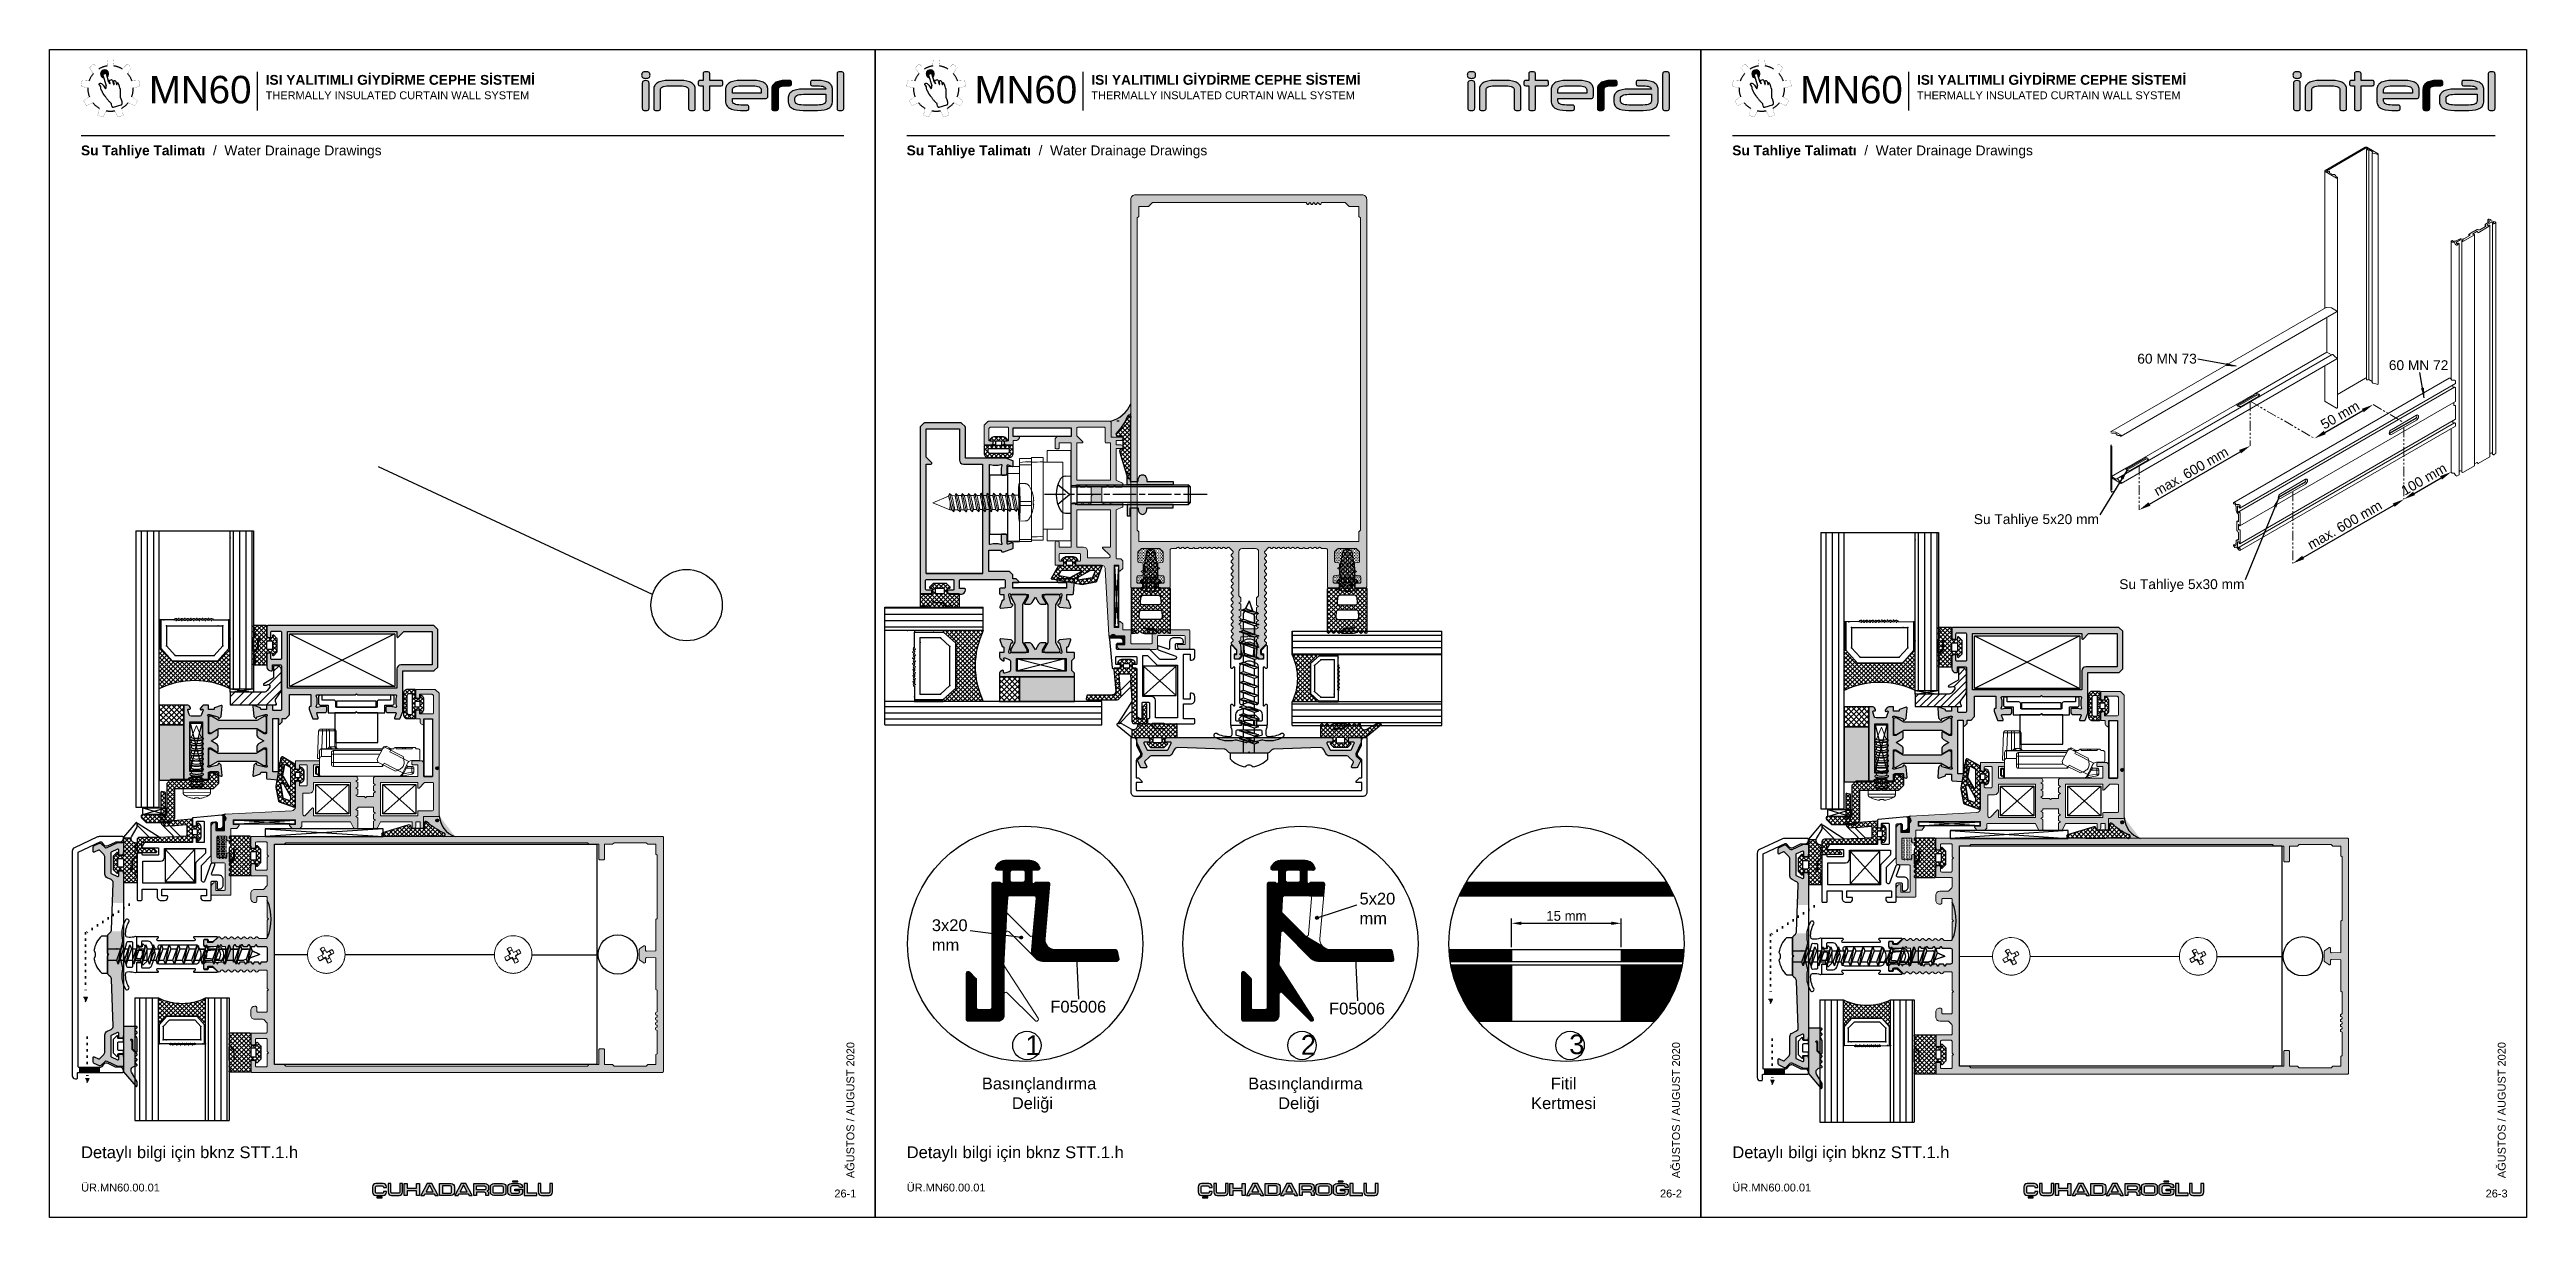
# Model space of a CAD drawing. Header units: millimetres. Extents: x 10785 to 11415, y 2273 to 2570.
import ezdxf

# ---------------------------------------------------------------- set-up
doc = ezdxf.new("R2010")
doc.units = ezdxf.units.MM
for name, pattern in [('ACAD_ISO07W100', [3, 0, -3]), ('AM_ISO08W050x2', [9, 6, -0.75, 1.5, -0.75]), ('CENTER', [10.16, 6.35, -1.27, 1.27, -1.27]), ('PHANTOM', [0.5, 0.25, -0.05, 0.05, -0.05, 0.05, -0.05]), ('SLD-Solid', [0])]:
    doc.linetypes.add(name, pattern=pattern)
for name, color, linetype in [('aksesuar', 1, 'Continuous'), ('ALUMINIUM', 30, 'Continuous'), ('ANTET', 7, 'Continuous'), ('ANTET_K', 179, 'Continuous'), ('Layer1', 7, 'Continuous'), ('PROFIL', 7, 'Continuous'), ('yazı_numara_k', 11, 'Continuous')]:
    doc.layers.add(name, color=color, linetype=linetype)
doc.dimstyles.new('ISO-25', dxfattribs={"dimtxt": 2.5, "dimasz": 2.5, "dimexe": 1.25, "dimexo": 0.625, "dimtad": 1, "dimtxsty": 'Standard', "dimcen": 2.5, "dimadec": 0, "dimazin": 0, "dimtfac": 1, "dimtmove": 0, "dimatfit": 3, "dimfxl": 1, "dimarcsym": 0})
doc.dimstyles.new('ISO-25$0', dxfattribs={"dimtxt": 2.5, "dimasz": 2.5, "dimexe": 1.25, "dimexo": 0.625, "dimtad": 1, "dimtxsty": 'Standard', "dimcen": 2.5, "dimadec": 0, "dimazin": 0, "dimtfac": 1, "dimtmove": 0, "dimatfit": 3, "dimfxl": 1, "dimarcsym": 0})
pattern_1 = [(135, (428.5738, -0.4575), (-0.56126601, -0.56126601), []), (225, (428.5738, -0.4575), (0.56126601, -0.56126601), [])]

msp = doc.modelspace()

# ---------------------------------------------------------------- texts
at = {"color": 1, "char_height": 2.5, "attachment_point": 1}
for s, insert in [('{\\fArial|b0|i0|c162|p34;\\C0;60 MN 73}', (11316.287, 2492.776)), ('{\\fArial|b0|i0|c162|p34;\\C0;60 MN 72}', (11380.264, 2491.125)), ('{\\fArial|b0|i0|c162|p34;\\C0;Su Tahliye 5x20 mm}', (11274.704, 2451.966)), ('{\\fArial|b0|i0|c162|p34;\\C0;Su Tahliye 5x30 mm}', (11311.712, 2435.436))]:
    msp.add_mtext(s, dxfattribs=dict(at, insert=insert))
for s, insert, char_height, width, attachment_point in [('{\\fArial|b0|i0|c0|p34;5x20 mm}', (11118.47, 2355.717), 3, 12.22187, 1), ('{\\fArial|b0|i0|c0|p34;3x20\\Pmm}', (11009.686, 2348.957), 3, 12.22187, 1), ('{\\fArial|b0|i0|c0|p34;F0\\fArial|b0|i0|c162|p34;5006}', (11039.827, 2328.233), 3, 12.22187, 1), ('{\\fArial|b0|i0|c0|p34;F0\\fArial|b0|i0|c162|p34;5006}', (11110.719, 2327.765), 3, 12.22187, 1), ('{\\pxi0.7044,qc;\\fArial|b0|i0|c0|p34;1}', (11027.522, 2319.435), 5, 12.22187, 1), ('{\\pxi0.7044,qc;\\fArial|b0|i0|c0|p34;2}', (11097.6, 2319.533), 5, 12.22187, 1), ('{\\pxi0.7044,qc;\\fArial|b0|i0|c0|p34;3}', (11165.863, 2319.671), 5, 12.22187, 1), ('\\pi-6.4446;{\\fArial|b0|i0|c0|p34;Basınçlandırma \\P\\pi1.174;Deliği}', (11028.852, 2308.699), 3, 12.22187, 1), ('\\pi-6.4446;{\\fArial|b0|i0|c0|p34;Basınçlandırma \\P\\pi1.174;Deliği}', (11096.599, 2308.699), 3, 12.22187, 1), ('{\\pxqc;\\fArial|b0|i0|c0|p34;Fitil Kertmesi}', (11164.257, 2308.699), 3, 12.22187, 1), ('{\\fArial|b0|i0|c0|p34;Detaylı bilgi için bknz STT.1.h}', (10793.3, 2291.22), 3, 78.14779, 1), ('{\\fArial|b0|i0|c0|p34;Detaylı bilgi için bknz STT.1.h}', (11003.3, 2291.22), 3, 78.14779, 1), ('{\\fArial|b0|i0|c0|p34;Detaylı bilgi için bknz STT.1.h}', (11213.3, 2291.22), 3, 78.14779, 1), ('{\\fArial Unicode MS|b0|i0|c0|p0;{\\C7;26-1}}', (10990.486, 2280.228), 2, 4.43689, 3), ('{\\fArial Unicode MS|b0|i0|c0|p0;{\\C7;26-2}}', (11200.486, 2280.228), 2, 4.43689, 3), ('{\\fArial Unicode MS|b0|i0|c0|p0;{\\C7;26-3}}', (11410.486, 2280.228), 2, 4.43689, 3)]:
    msp.add_mtext(s, dxfattribs=dict(insert=insert, char_height=char_height, width=width, attachment_point=attachment_point))
at = {"char_height": 2, "width": 44.87301, "attachment_point": 1, "rotation": 90}
for insert in [(10987.975, 2283.124), (11197.975, 2283.124), (11407.975, 2283.124)]:
    msp.add_mtext('{\\fArial Unicode MS|b0|i0|c0|p34;{\\C7;AĞUSTOS / AUGUST 2020}}', dxfattribs=dict(at, insert=insert))
at = {"layer": 'yazı_numara_k', "color": 7, "char_height": 2.5, "attachment_point": 1}
for insert in [(10793.268, 2545.74), (11003.268, 2545.74), (11213.268, 2545.74)]:
    msp.add_mtext('{\\fArial Unicode MS|b1|i0|c162|p34;Su Tahliye Talimatı  \\fArial Unicode MS|b0|i0|c162|p34;/  Water Drainage Drawings}', dxfattribs=dict(at, insert=insert))

# ---------------------------------------------------------------- blocks, each defined once
blk = doc.blocks.new('*D14')
at = {"color": 0, "lineweight": -2}
for p, q in [((11157.15, 2341.9), (11157.15, 2349.19)), ((11159.65, 2347.94), (11182.53, 2347.94)), ((11185.03, 2341.9), (11185.03, 2349.19))]:
    blk.add_line(p, q, dxfattribs=at)
at = {"color": 0}
for points in [[(11159.65, 2348.36), (11159.65, 2347.52), (11157.15, 2347.94)], [(11182.53, 2347.52), (11182.53, 2348.36), (11185.03, 2347.94)]]:
    blk.add_solid(points, dxfattribs=at)
at = {"layer": 'Defpoints', "color": 0}
for p in [(11185.03, 2347.94), (11157.15, 2341.28), (11185.03, 2341.28)]:
    blk.add_point(p, dxfattribs=at)
at = {"color": 0, "insert": (11171.09, 2349.81), "char_height": 2.5, "attachment_point": 5}
blk.add_mtext('15 mm', dxfattribs=at)
blk = doc.blocks.new('F04005')
at = {"layer": 'aksesuar', "color": 35, "flags": 128}
for points in [[(1948.51, 836.41), (1948.51, 838.31, 0.414213), (1948.41, 838.41), (1946.69, 838.41, 0.245393), (1946.53, 838.33, -0.734237), (1946.26, 838.41), (1946.26, 839.61), (1946.86, 839.61, 0.57735), (1947.03, 839.91), (1946.91, 840.11, 0.267949), (1946.05, 840.61), (1943.57, 840.61, 0.267949), (1942.7, 840.11), (1942.58, 839.91, 0.57735), (1942.76, 839.61), (1943.36, 839.61), (1943.36, 838.41, -0.734238), (1943.08, 838.33, 0.245393), (1942.92, 838.41), (1941.21, 838.41, 0.414212), (1941.11, 838.31), (1941.11, 836.41, 0.414214), (1942.11, 835.41), (1947.51, 835.41, 0.414214)], [(1944.06, 838.61), (1944.06, 839.41, -0.414214), (1944.26, 839.61), (1945.36, 839.61, -0.414213), (1945.56, 839.41), (1945.56, 838.61, -0.414213), (1945.36, 838.41), (1944.26, 838.41, -0.414215)], [(1942.11, 837.46, -0.414215), (1942.31, 837.66), (1947.31, 837.66, -0.414213), (1947.51, 837.46), (1947.51, 836.91, -0.414213), (1947.01, 836.41), (1942.61, 836.41, -0.414214), (1942.11, 836.91)]]:
    blk.add_lwpolyline(points, format="xyb", close=True, dxfattribs=at)
blk = doc.blocks.new('F02009')
at = {"layer": 'aksesuar'}
h = blk.add_hatch(dxfattribs=at)
h.set_pattern_fill('ANSI37', color=35, scale=0.25, angle=270, style=0)
h.set_pattern_definition([(225, (-9200.7011, 3196.4757), (-0.56126601, 0.56126601), []), (135, (-9200.7011, 3196.4757), (0.56126601, 0.56126601), [])])
h.paths.add_polyline_path([(1949.61, 989.24, -0.493145), (1951.08, 989.84), (1953.5, 988.45, 0.131652), (1953.6, 988.42), (1954.54, 988.42, 0.700208), (1954.66, 988.77), (1950.97, 991.87, 0.176327), (1950.84, 991.92), (1946.54, 991.92, -0.414214), (1946.34, 992.12), (1946.34, 993.12, -0.414214), (1946.54, 993.32), (1946.86, 993.32, 0.668179), (1947, 993.66), (1946.2, 994.46, 0.198912), (1946.06, 994.52), (1942.82, 994.52, 0.198912), (1942.68, 994.46), (1941.88, 993.66, 0.668179), (1942.02, 993.32), (1942.34, 993.32, -0.414214), (1942.54, 993.12), (1942.54, 992.12, -0.414214), (1942.34, 991.92), (1939.64, 991.92, 0.414214), (1939.44, 991.72), (1939.44, 988.62, 0.668179), (1939.78, 988.48), (1940.17, 988.86, -0.414214), (1940.45, 988.86), (1940.83, 988.48, 0.414214), (1941.11, 988.48), (1941.52, 988.88, -0.427607), (1941.81, 988.88, 0.210768), (1942.84, 988.42), (1945.76, 988.42, 0.668179), (1945.9, 988.76), (1945.19, 989.48, 0.198912), (1944.83, 989.62), (1942.84, 989.62, -1.650385), (1943.01, 989.94, 0.245393), (1943.42, 989.72), (1945.11, 989.72, -0.198912), (1945.25, 989.66), (1946.44, 988.48, 0.414214), (1946.72, 988.48), (1947.1, 988.86, -0.414214), (1947.39, 988.86), (1947.77, 988.48, 0.414214), (1948.05, 988.48), (1948.43, 988.86, -0.414214), (1948.72, 988.86), (1949.1, 988.48, 0.57735), (1949.44, 988.57)])
h.paths.add_polyline_path([(1943.34, 993.12, -0.414214), (1943.54, 993.32), (1945.34, 993.32, -0.414214), (1945.54, 993.12), (1945.54, 992.12, -0.414214), (1945.34, 991.92), (1943.54, 991.92, -0.414214), (1943.34, 992.12)], flags=16)
at = {"layer": 'aksesuar', "color": 35, "flags": 128}
for points in [[(1949.61, 989.24, -0.493145), (1951.08, 989.84), (1953.5, 988.45, 0.131652), (1953.6, 988.42), (1954.54, 988.42, 0.700208), (1954.66, 988.77), (1950.97, 991.87, 0.176327), (1950.84, 991.92), (1946.54, 991.92, -0.414214), (1946.34, 992.12), (1946.34, 993.12, -0.414214), (1946.54, 993.32), (1946.86, 993.32, 0.668179), (1947, 993.66), (1946.2, 994.46, 0.198912), (1946.06, 994.52), (1942.82, 994.52, 0.198912), (1942.68, 994.46), (1941.88, 993.66, 0.668179), (1942.02, 993.32), (1942.34, 993.32, -0.414214), (1942.54, 993.12), (1942.54, 992.12, -0.414214), (1942.34, 991.92), (1939.64, 991.92, 0.414214), (1939.44, 991.72), (1939.44, 988.62, 0.668179), (1939.78, 988.48), (1940.17, 988.86, -0.414214), (1940.45, 988.86), (1940.83, 988.48, 0.414214), (1941.11, 988.48), (1941.52, 988.88, -0.427607), (1941.81, 988.88, 0.210768), (1942.84, 988.42), (1945.76, 988.42, 0.668179), (1945.9, 988.76), (1945.19, 989.48, 0.198912), (1944.83, 989.62), (1942.84, 989.62, -1.650385), (1943.01, 989.94, 0.245393), (1943.42, 989.72), (1945.11, 989.72, -0.198912), (1945.25, 989.66), (1946.44, 988.48, 0.414214), (1946.72, 988.48), (1947.1, 988.86, -0.414214), (1947.39, 988.86), (1947.77, 988.48, 0.414214), (1948.05, 988.48), (1948.43, 988.86, -0.414214), (1948.72, 988.86), (1949.1, 988.48, 0.57735), (1949.44, 988.57)], [(1943.34, 993.12, -0.414214), (1943.54, 993.32), (1945.34, 993.32, -0.414214), (1945.54, 993.12), (1945.54, 992.12, -0.414214), (1945.34, 991.92), (1943.54, 991.92, -0.414214), (1943.34, 992.12)]]:
    blk.add_lwpolyline(points, format="xyb", close=True, dxfattribs=at)
blk = doc.blocks.new('A08001')
at = {"color": 31}
for points in [[(2255.72, 1052.36), (2254.72, 1051.25, -0.687281), (2254.37, 1051.38), (2254.37, 1056.98, -0.668179), (2254.71, 1057.12), (2255.03, 1056.8, 0.668179), (2255.37, 1056.95), (2255.37, 1066.41, 0.668179), (2255.03, 1066.56), (2254.71, 1066.24, -0.668179), (2254.37, 1066.38), (2254.37, 1071.66), (2256.77, 1071.66, -0.414214), (2256.97, 1071.46), (2256.97, 1070.66, -0.414214), (2256.77, 1070.46), (2255.77, 1070.46, 0.414214), (2255.57, 1070.26), (2255.57, 1068.8, 0.315299), (2256.23, 1067.86), (2258.63, 1066.99, 0.176327), (2259.31, 1066.99), (2261.71, 1067.86, 0.315299), (2262.37, 1068.8), (2262.37, 1070.26, 0.414214), (2262.17, 1070.46), (2261.17, 1070.46, -0.414214), (2260.97, 1070.66), (2260.97, 1071.46, -0.414214), (2261.17, 1071.66), (2263.57, 1071.66), (2263.57, 1066.38, -0.668179), (2263.23, 1066.24), (2262.91, 1066.56, 0.668179), (2262.57, 1066.41), (2262.57, 1056.95, 0.668179), (2262.91, 1056.8), (2263.23, 1057.12, -0.668179), (2263.57, 1056.98), (2263.57, 1051.38, -0.687281), (2263.22, 1051.25), (2262.22, 1052.36, -0.185339), (2262.17, 1052.49), (2262.17, 1053.26, -0.414214), (2262.37, 1053.46), (2262.57, 1053.46, 0.414214), (2262.77, 1053.66), (2262.77, 1054.46, 0.414214), (2262.57, 1054.66), (2261.34, 1054.66, 0.221695), (2261.19, 1054.59), (2260.85, 1054.18, 0.198912), (2260.8, 1054.04), (2261.07, 1051.01, -0.339454), (2260.41, 1049.99), (2259.65, 1049.71, -0.176327), (2258.29, 1049.71), (2257.53, 1049.99, -0.339454), (2256.87, 1051.01), (2257.14, 1054.04, 0.198912), (2257.09, 1054.18), (2256.75, 1054.59, 0.221695), (2256.6, 1054.66), (2255.37, 1054.66, 0.414214), (2255.17, 1054.46), (2255.17, 1053.66, 0.414214), (2255.37, 1053.46), (2255.57, 1053.46, -0.414214), (2255.77, 1053.26), (2255.77, 1052.49, -0.185339)], [(2256.57, 1056.7, 0.315299), (2257.23, 1055.76), (2258.29, 1055.38, 0.176327), (2259.65, 1055.38), (2260.71, 1055.76, 0.315299), (2261.37, 1056.7), (2261.37, 1065.89, 0.520567), (2260.83, 1066.27), (2259.65, 1065.84, -0.176327), (2258.29, 1065.84), (2257.11, 1066.27, 0.520567), (2256.57, 1065.89)], [(2258.63, 1050.44), (2257.8, 1050.74, -0.339454), (2257.67, 1050.94), (2257.93, 1053.86, -0.493145), (2258.19, 1054.03), (2258.63, 1053.87, 0.176327), (2259.31, 1053.87), (2259.75, 1054.03, -0.493145), (2260.01, 1053.86), (2260.27, 1050.94, -0.339454), (2260.14, 1050.74), (2259.31, 1050.44, -0.176327)]]:
    blk.add_lwpolyline(points, format="xyb", close=True, dxfattribs=at)
at = {"layer": 'aksesuar', "color": 35}
for points in [[(2254.59, 1074.02, -0.063797), (2254.52, 1072.5), (2254.38, 1072.02, 0.47338), (2254.67, 1071.66), (2256.87, 1071.66, -0.414214), (2257.07, 1071.46), (2257.07, 1070.46, -0.414214), (2256.87, 1070.26), (2256.55, 1070.26, 0.668179), (2256.41, 1069.92), (2257.21, 1069.12, 0.198912), (2257.35, 1069.06), (2260.59, 1069.06, 0.198912), (2260.73, 1069.12), (2261.53, 1069.92, 0.668179), (2261.39, 1070.26), (2261.07, 1070.26, -0.414214), (2260.87, 1070.46), (2260.87, 1071.46, -0.414214), (2261.07, 1071.66), (2263.27, 1071.66, 0.47338), (2263.57, 1072.02), (2263.42, 1072.5, -0.063797), (2263.35, 1074.02, -0.372743), (2263.82, 1074.48, -0.14727), (2267.19, 1073.69, 1), (2267.69, 1074.56, 0.193415), (2262.52, 1075.29, -0.12679), (2262.27, 1075.29), (2262.24, 1075.29), (2259.67, 1075.98, 0.244698), (2259.49, 1075.94), (2259.42, 1075.88), (2259.23, 1075.72, -0.176327), (2258.97, 1075.63, -0.176327), (2258.71, 1075.72), (2258.52, 1075.88), (2258.45, 1075.94, 0.244698), (2258.27, 1075.98), (2255.68, 1075.29, -0.12679), (2255.43, 1075.29, 0.193415), (2250.26, 1074.56, 1), (2250.75, 1073.69, -0.14727), (2254.12, 1074.48, -0.372743)], [(2262.28, 1073.9, 0.025161), (2262.27, 1073.07, -0.425964), (2261.97, 1072.76), (2255.97, 1072.76, -0.425964), (2255.67, 1073.07, 0.025161), (2255.66, 1073.9, -0.356459), (2255.89, 1074.21), (2258.71, 1074.96, -0.131652), (2259.23, 1074.96), (2262.06, 1074.21, -0.356459)], [(2260.07, 1071.46), (2260.07, 1070.46, -0.414214), (2259.87, 1070.26), (2258.07, 1070.26, -0.414214), (2257.87, 1070.46), (2257.87, 1071.46, -0.414214), (2258.07, 1071.66), (2259.87, 1071.66, -0.414214)]]:
    blk.add_lwpolyline(points, format="xyb", close=True, dxfattribs=at)
blk = doc.blocks.new('fdhgdfhgf')
at = {"color": 7, "linetype": 'Continuous', "lineweight": 15}
for p, q in [((3143.56, -739.93), (3143.56, -736.93)), ((3143.56, -736.93), (3149.56, -736.93)), ((3149.56, -743.66), (3149.56, -736.93)), ((3133.56, -741.04), (3136.56, -741.04)), ((3133.56, -742.76), (3133.56, -741.04)), ((3136.56, -742.76), (3133.56, -742.76)), ((3133.56, -760.04), (3133.56, -742.76)), ((3139.56, -738.94), (3136.56, -738.94)), ((3136.56, -739.97), (3136.56, -738.94)), ((3136.56, -740.55), (3136.56, -739.97)), ((3136.56, -741.09), (3136.56, -740.55)), ((3136.56, -740.55), (3139.56, -740.55)), ((3136.56, -741.04), (3136.56, -742.76)), ((3136.56, -749.53), (3136.56, -742.76)), ((3142.56, -738.73), (3139.56, -738.73)), ((3139.56, -739.86), (3139.56, -738.73)), ((3139.56, -738.73), (3142.56, -738.73)), ((3139.56, -738.73), (3139.56, -738.73)), ((3139.56, -739.9), (3139.56, -740.55)), ((3139.56, -740.55), (3139.56, -749.89)), ((3142.56, -739.79), (3142.56, -738.73)), ((3142.56, -738.73), (3142.56, -738.73)), ((3142.56, -739.79), (3142.56, -739.93)), ((3142.56, -756.93), (3142.56, -739.93)), ((3142.56, -739.93), (3143.56, -739.93)), ((3143.56, -739.93), (3147.56, -739.93)), ((3147.56, -744.06), (3147.56, -739.93)), ((3136.56, -749.89), (3136.56, -749.53)), ((3147.56, -756.93), (3147.56, -744.06)), ((3149.56, -759.93), (3149.56, -743.66)), ((3136.56, -749.89), (3139.56, -749.89)), ((3136.56, -750.89), (3136.56, -749.89)), ((3136.56, -750.89), (3139.56, -750.89)), ((3136.56, -759.54), (3136.56, -750.89)), ((3139.56, -749.89), (3139.56, -750.89)), ((3139.56, -750.89), (3139.56, -759.54)), ((3133.56, -760.04), (3136.56, -760.04)), ((3133.56, -760.13), (3133.56, -760.04)), ((3133.56, -760.13), (3134.67, -760.13)), ((3134.99, -760.13), (3136.56, -760.13)), ((3136.56, -759.54), (3139.56, -759.54)), ((3136.56, -760.04), (3136.56, -759.54)), ((3136.56, -760.13), (3136.56, -760.04)), ((3139.56, -760.09), (3136.56, -760.09)), ((3139.56, -759.54), (3139.56, -760.09)), ((3139.56, -759.72), (3142.56, -759.72)), ((3142.56, -756.93), (3142.56, -758.77)), ((3142.56, -756.93), (3143.56, -756.93)), ((3142.56, -759.72), (3142.56, -758.77)), ((3143.56, -759.93), (3143.56, -756.93)), ((3147.56, -756.93), (3143.56, -756.93)), ((3143.56, -759.93), (3149.56, -759.93))]:
    blk.add_line(p, q, dxfattribs=at)
for centre, start, end in [((3138.81, -759.4), 87.80579, 96.60863), ((3140.31, -720.36), 267.80582, 276.6086), ((3140.31, -739.34), 267.80582, 276.6086)]:
    blk.add_arc(centre, 19.56, start, end, dxfattribs=at)
blk = doc.blocks.new('vpr')
at = {"layer": 'aksesuar'}
h = blk.add_hatch(color=0, dxfattribs=at)
edge = h.paths.add_edge_path()
edge.add_line((1260.37, 90.59), (1260.37, 89.84))
edge.add_line((1260.37, 89.84), (1262.42, 89.84))
edge.add_line((1262.42, 89.84), (1262.42, 87.84))
edge.add_ellipse((1262.42, 86.69), major_axis=(1.68, 0), ratio=0.678549, start_angle=90, end_angle=270)
edge.add_line((1262.42, 85.55), (1262.42, 78.89))
edge.add_line((1262.42, 78.89), (1263.28, 78.89))
edge.add_line((1263.28, 78.89), (1263.28, 90.59))
edge.add_line((1263.28, 90.59), (1260.37, 90.59))
at = {"color": 0}
for p, q in [((1263.28, 90.59), (1260.37, 90.59)), ((1263.28, 90.59), (1260.37, 90.59)), ((1262.42, 85.55), (1262.42, 78.89)), ((1262.42, 85.55), (1262.42, 78.89)), ((1262.42, 78.89), (1263.28, 78.89))]:
    blk.add_line(p, q, dxfattribs=at)
at = {"layer": 'aksesuar', "color": 0}
for p, q in [((1260.37, 90.59), (1260.37, 89.84)), ((1260.37, 89.84), (1262.42, 89.84)), ((1260.37, 89.84), (1262.42, 89.84)), ((1262.42, 89.84), (1262.42, 87.84)), ((1262.42, 89.84), (1262.42, 87.84)), ((1262.42, 89.84), (1262.42, 87.84)), ((1263.28, 78.89), (1263.28, 90.59))]:
    blk.add_line(p, q, dxfattribs=at)
blk.add_ellipse((1262.42, 86.69), major_axis=(1.68, 0), ratio=0.678549, start_param=1.570796, end_param=4.712389, dxfattribs=at)
blk.add_ellipse((1262.42, 86.69), major_axis=(1.68, 0), ratio=0.678549, start_param=1.570796, end_param=4.712389, dxfattribs=at)
blk = doc.blocks.new('V6 05 30')
at = {"color": 0}
for p, q in [((3686.29, 1279.35), (3685.8, 1278.86)), ((3714.69, 1279.35), (3686.29, 1279.35)), ((3686.29, 1279.35), (3686.29, 1274.35)), ((3715.18, 1279.13), (3714.69, 1279.35)), ((3714.69, 1279.35), (3714.69, 1274.35)), ((3716.29, 1279.13), (3715.18, 1279.13)), ((3717.64, 1281.55), (3716.29, 1281.6)), ((3716.29, 1279.13), (3716.29, 1281.6)), ((3716.29, 1274.56), (3716.29, 1279.13)), ((3719.6, 1279.3), (3716.58, 1276.85)), ((3685.8, 1278.86), (3685.8, 1274.84)), ((3686.29, 1274.35), (3685.8, 1274.84)), ((3714.69, 1274.35), (3686.29, 1274.35)), ((3715.18, 1274.56), (3714.69, 1274.35)), ((3716.29, 1274.56), (3715.18, 1274.56)), ((3716.29, 1272.1), (3716.29, 1274.56)), ((3716.58, 1276.85), (3719.6, 1274.4)), ((3717.64, 1272.14), (3716.29, 1272.1))]:
    blk.add_line(p, q, dxfattribs=at)
for centre, radius, start, end in [((3717.59, 1279.95), 1.6, 29.00972, 88), ((3711.99, 1276.85), 8, 330.99028, 29.00972), ((3717.59, 1273.74), 1.6, 272, 330.99028)]:
    blk.add_arc(centre, radius, start, end, dxfattribs=at)
at = {"layer": 'aksesuar', "color": 0}
for p, q in [((3714.69, 1278.86), (3715.18, 1279.13)), ((3685.8, 1278.86), (3714.69, 1278.86)), ((3685.8, 1274.84), (3714.69, 1274.84)), ((3714.69, 1274.84), (3715.18, 1274.56))]:
    blk.add_line(p, q, dxfattribs=at)
at = {"layer": 'aksesuar', "color": 0, "linetype": 'AM_ISO08W050x2'}
blk.add_line((3681.62, 1276.85), (3722.99, 1276.85), dxfattribs=at)
blk = doc.blocks.new('HY 18')
at = {"layer": 'aksesuar'}
h = blk.add_hatch(dxfattribs=at)
h.set_pattern_fill('ANSI37', color=35, scale=0.25, angle=90, style=0)
h.set_pattern_definition([(135, (-6966.6134, -1159.75745), (-0.56126601, -0.56126601), []), (225, (-6966.6134, -1159.75745), (0.56126601, -0.56126601), [])])
edge = h.paths.add_edge_path()
edge.add_arc((3766.85, 1623.66), 363.87, 268.7273, 270.05529)
edge.add_line((3767.2, 1259.79), (3768.13, 1259.79))
edge.add_arc((3770.95, 1231.04), 28.89, 84.84484, 95.58537, ccw=False)
edge.add_arc((3773.8, 1260.21), 0.48, 237.18725, 449.0748)
edge.add_arc((3780.1, 1274.64), 15.3, 226.69053, 245.72105, ccw=False)
edge.add_arc((3769.35, 1263.19), 0.4, 50.96925, 180)
edge.add_line((3768.95, 1263.19), (3768.95, 1261.94))
edge.add_arc((3768.8, 1261.94), 0.15, 270, 360, ccw=False)
edge.add_line((3768.8, 1261.79), (3765.8, 1261.79))
edge.add_arc((3765.8, 1261.94), 0.15, 180, 270, ccw=False)
edge.add_line((3765.65, 1261.94), (3765.65, 1262.14))
edge.add_arc((3765.1, 1262.14), 0.55, 0, 124.91889)
edge.add_line((3764.79, 1262.6), (3758.31, 1260.65))
edge.add_arc((3758.53, 1260.26), 0.45, 119.16515, 302.21942)
at = {"layer": 'aksesuar', "color": 35}
blk.add_lwpolyline([(3758.77, 1259.88, 0.005794), (3767.2, 1259.79), (3768.13, 1259.79, -0.046899), (3773.54, 1259.81, 1.325691), (3773.81, 1260.69, -0.083228), (3769.61, 1263.5, 0.631141), (3768.95, 1263.19), (3768.95, 1261.94, -0.414214), (3768.8, 1261.79), (3765.8, 1261.79, -0.414214), (3765.65, 1261.94), (3765.65, 1262.14, 0.606331), (3764.79, 1262.6), (3758.31, 1260.65, 1.027015), (3758.77, 1259.88)], format="xyb", dxfattribs=at)
blk = doc.blocks.new('V2 48 22')
at = {"color": 255, "linetype": 'Continuous', "lineweight": 15}
for p, q in [((3688.52, 1273.4), (3684.51, 1271.7)), ((3688.77, 1274.07), (3688.52, 1273.4)), ((3689.3, 1273.57), (3688.77, 1274.07)), ((3690.17, 1273.53), (3689.32, 1273.52)), ((3690.37, 1274.08), (3690.16, 1273.52)), ((3690.9, 1273.57), (3690.37, 1274.08)), ((3691.76, 1273.54), (3690.91, 1273.53)), ((3691.97, 1274.09), (3691.76, 1273.53)), ((3692.5, 1273.58), (3691.97, 1274.09)), ((3693.36, 1273.54), (3692.51, 1273.54)), ((3693.57, 1274.1), (3693.36, 1273.54)), ((3694.09, 1273.59), (3693.57, 1274.1)), ((3694.96, 1273.55), (3694.11, 1273.55)), ((3695.17, 1274.11), (3694.96, 1273.55)), ((3695.69, 1273.6), (3695.17, 1274.11)), ((3696.56, 1273.56), (3695.71, 1273.56)), ((3696.76, 1274.12), (3696.55, 1273.56)), ((3697.29, 1273.61), (3696.77, 1274.12)), ((3698.16, 1273.57), (3697.31, 1273.57)), ((3698.36, 1274.13), (3698.15, 1273.57)), ((3698.89, 1273.62), (3698.36, 1274.13)), ((3699.76, 1273.58), (3698.91, 1273.58)), ((3699.96, 1274.14), (3699.75, 1273.58)), ((3700.49, 1273.63), (3699.96, 1274.14)), ((3701.35, 1273.59), (3700.5, 1273.59)), ((3701.56, 1274.14), (3701.35, 1273.58)), ((3702.09, 1273.64), (3701.56, 1274.14)), ((3702.95, 1273.6), (3702.1, 1273.6)), ((3703.16, 1274.15), (3702.95, 1273.59)), ((3703.68, 1273.65), (3703.16, 1274.15)), ((3704.55, 1273.61), (3703.7, 1273.6)), ((3704.75, 1274.16), (3704.55, 1273.6)), ((3705.28, 1273.66), (3704.76, 1274.16)), ((3706.28, 1273.62), (3705.3, 1273.61)), ((3707.96, 1276.59), (3706.46, 1276.58)), ((3684.51, 1271.7), (3688.82, 1269.94)), ((3688.82, 1269.94), (3689.3, 1269.94)), ((3689.31, 1269.9), (3689.84, 1269.39)), ((3689.84, 1269.39), (3690.05, 1269.95)), ((3690.05, 1269.95), (3690.9, 1269.95)), ((3690.91, 1269.91), (3691.44, 1269.4)), ((3691.44, 1269.4), (3691.65, 1269.96)), ((3691.64, 1269.96), (3692.5, 1269.96)), ((3692.51, 1269.92), (3693.03, 1269.41)), ((3693.04, 1269.41), (3693.24, 1269.97)), ((3693.24, 1269.96), (3694.1, 1269.97)), ((3694.11, 1269.93), (3694.63, 1269.42)), ((3694.63, 1269.42), (3694.84, 1269.98)), ((3694.84, 1269.97), (3695.7, 1269.98)), ((3695.7, 1269.93), (3696.23, 1269.43)), ((3696.23, 1269.43), (3696.44, 1269.99)), ((3696.44, 1269.98), (3697.29, 1269.99)), ((3697.3, 1269.94), (3697.83, 1269.44)), ((3697.83, 1269.44), (3698.04, 1270)), ((3698.04, 1269.99), (3698.89, 1270)), ((3698.9, 1269.95), (3699.43, 1269.45)), ((3699.43, 1269.45), (3699.64, 1270.01)), ((3699.63, 1270), (3700.49, 1270.01)), ((3700.5, 1269.96), (3701.02, 1269.46)), ((3701.03, 1269.46), (3701.24, 1270.02)), ((3701.23, 1270.01), (3702.09, 1270.02)), ((3702.1, 1269.97), (3702.62, 1269.47)), ((3702.62, 1269.47), (3702.83, 1270.03)), ((3702.83, 1270.02), (3703.69, 1270.02)), ((3703.7, 1269.98), (3704.22, 1269.47)), ((3704.22, 1269.48), (3704.43, 1270.04)), ((3704.43, 1270.03), (3705.28, 1270.03)), ((3705.29, 1269.99), (3705.82, 1269.48)), ((3705.82, 1269.48), (3706.03, 1270.04)), ((3706.03, 1270.04), (3706.3, 1270.04)), ((3706.51, 1267.08), (3708.01, 1267.09)), ((3710, 1271.41), (3710.12, 1271.41)), ((3710, 1271.27), (3710.17, 1271.27)), ((3710.12, 1271.41), (3710.11, 1271.27))]:
    blk.add_line(p, q, dxfattribs=at)
at = {"color": 255, "linetype": 'Continuous', "lineweight": 15, "flags": 128}
for points in [[(3688.77, 1274.07), (3688.77, 1274.07), (3688.78, 1274.07), (3688.79, 1274.04), (3688.8, 1274), (3688.82, 1273.94), (3688.84, 1273.86), (3688.87, 1273.76), (3688.9, 1273.65), (3688.93, 1273.51), (3688.96, 1273.37), (3689, 1273.21), (3689.04, 1273.04), (3689.09, 1272.86), (3689.13, 1272.67), (3689.18, 1272.47), (3689.23, 1272.26), (3689.28, 1272.05), (3689.32, 1271.84), (3689.37, 1271.63), (3689.42, 1271.42)], [(3690.37, 1274.08), (3690.37, 1274.08), (3690.38, 1274.08), (3690.39, 1274.05), (3690.4, 1274.01), (3690.42, 1273.95), (3690.44, 1273.87), (3690.46, 1273.77), (3690.49, 1273.65), (3690.53, 1273.52), (3690.56, 1273.38), (3690.6, 1273.22), (3690.64, 1273.05), (3690.69, 1272.87), (3690.73, 1272.68), (3690.78, 1272.48), (3690.82, 1272.27), (3690.87, 1272.06), (3690.92, 1271.85), (3690.97, 1271.64), (3691.02, 1271.43)], [(3691.97, 1274.09), (3691.97, 1274.09), (3691.97, 1274.08), (3691.98, 1274.06), (3692, 1274.02), (3692.01, 1273.96), (3692.04, 1273.88), (3692.06, 1273.78), (3692.09, 1273.66), (3692.12, 1273.53), (3692.16, 1273.39), (3692.2, 1273.23), (3692.24, 1273.06), (3692.28, 1272.88), (3692.33, 1272.69), (3692.38, 1272.49), (3692.42, 1272.28), (3692.47, 1272.07), (3692.52, 1271.86), (3692.57, 1271.65), (3692.62, 1271.43)], [(3693.57, 1274.1), (3693.57, 1274.1), (3693.57, 1274.09), (3693.58, 1274.07), (3693.6, 1274.03), (3693.61, 1273.97), (3693.63, 1273.89), (3693.66, 1273.79), (3693.69, 1273.67), (3693.72, 1273.54), (3693.76, 1273.4), (3693.8, 1273.24), (3693.84, 1273.07), (3693.88, 1272.89), (3693.93, 1272.69), (3693.97, 1272.5), (3694.02, 1272.29), (3694.07, 1272.08), (3694.12, 1271.87), (3694.17, 1271.66), (3694.21, 1271.44)], [(3695.17, 1274.11), (3695.17, 1274.11), (3695.17, 1274.1), (3695.18, 1274.08), (3695.19, 1274.04), (3695.21, 1273.97), (3695.23, 1273.89), (3695.26, 1273.8), (3695.29, 1273.68), (3695.32, 1273.55), (3695.36, 1273.41), (3695.4, 1273.25), (3695.44, 1273.08), (3695.48, 1272.89), (3695.53, 1272.7), (3695.57, 1272.5), (3695.62, 1272.3), (3695.67, 1272.09), (3695.72, 1271.88), (3695.76, 1271.67), (3695.81, 1271.45)], [(3696.76, 1274.12), (3696.76, 1274.12), (3696.77, 1274.11), (3696.78, 1274.09), (3696.79, 1274.05), (3696.81, 1273.98), (3696.83, 1273.9), (3696.86, 1273.81), (3696.89, 1273.69), (3696.92, 1273.56), (3696.95, 1273.42), (3696.99, 1273.26), (3697.03, 1273.09), (3697.08, 1272.9), (3697.12, 1272.71), (3697.17, 1272.51), (3697.22, 1272.31), (3697.27, 1272.1), (3697.31, 1271.89), (3697.36, 1271.67), (3697.41, 1271.46)], [(3698.36, 1274.13), (3698.36, 1274.13), (3698.37, 1274.12), (3698.38, 1274.1), (3698.39, 1274.05), (3698.41, 1273.99), (3698.43, 1273.91), (3698.46, 1273.82), (3698.48, 1273.7), (3698.52, 1273.57), (3698.55, 1273.42), (3698.59, 1273.27), (3698.63, 1273.1), (3698.68, 1272.91), (3698.72, 1272.72), (3698.77, 1272.52), (3698.82, 1272.32), (3698.86, 1272.11), (3698.91, 1271.9), (3698.96, 1271.68), (3699.01, 1271.47)], [(3699.96, 1274.14), (3699.96, 1274.14), (3699.96, 1274.13), (3699.97, 1274.11), (3699.99, 1274.06), (3700.01, 1274), (3700.03, 1273.92), (3700.05, 1273.82), (3700.08, 1273.71), (3700.12, 1273.58), (3700.15, 1273.43), (3700.19, 1273.28), (3700.23, 1273.1), (3700.27, 1272.92), (3700.32, 1272.73), (3700.37, 1272.53), (3700.41, 1272.33), (3700.46, 1272.12), (3700.51, 1271.91), (3700.56, 1271.69), (3700.61, 1271.48)], [(3701.56, 1274.14), (3701.56, 1274.14), (3701.56, 1274.14), (3701.57, 1274.12), (3701.59, 1274.07), (3701.6, 1274.01), (3701.63, 1273.93), (3701.65, 1273.83), (3701.68, 1273.72), (3701.71, 1273.59), (3701.75, 1273.44), (3701.79, 1273.28), (3701.83, 1273.11), (3701.87, 1272.93), (3701.92, 1272.74), (3701.96, 1272.54), (3702.01, 1272.34), (3702.06, 1272.13), (3702.11, 1271.92), (3702.16, 1271.7), (3702.21, 1271.49)], [(3703.16, 1274.15), (3703.16, 1274.15), (3703.16, 1274.15), (3703.17, 1274.13), (3703.18, 1274.08), (3703.2, 1274.02), (3703.22, 1273.94), (3703.25, 1273.84), (3703.28, 1273.73), (3703.31, 1273.6), (3703.35, 1273.45), (3703.39, 1273.29), (3703.43, 1273.12), (3703.47, 1272.94), (3703.52, 1272.75), (3703.56, 1272.55), (3703.61, 1272.35), (3703.66, 1272.14), (3703.71, 1271.92), (3703.76, 1271.71), (3703.8, 1271.5)], [(3704.75, 1274.16), (3704.75, 1274.16), (3704.76, 1274.16), (3704.77, 1274.13), (3704.78, 1274.09), (3704.8, 1274.03), (3704.82, 1273.95), (3704.85, 1273.85), (3704.88, 1273.74), (3704.91, 1273.61), (3704.95, 1273.46), (3704.98, 1273.3), (3705.03, 1273.13), (3705.07, 1272.95), (3705.11, 1272.76), (3705.16, 1272.56), (3705.21, 1272.36), (3705.26, 1272.15), (3705.31, 1271.93), (3705.35, 1271.72), (3705.4, 1271.51)], [(3706.27, 1273.62), (3706.27, 1273.78), (3706.28, 1274.06), (3706.28, 1274.32), (3706.29, 1274.58), (3706.29, 1274.83), (3706.3, 1275.06), (3706.31, 1275.28), (3706.32, 1275.48), (3706.33, 1275.67), (3706.34, 1275.84), (3706.35, 1276), (3706.37, 1276.14), (3706.38, 1276.26), (3706.39, 1276.36), (3706.41, 1276.44), (3706.42, 1276.51), (3706.43, 1276.55), (3706.45, 1276.58), (3706.46, 1276.58), (3706.48, 1276.56), (3706.49, 1276.53), (3706.51, 1276.47), (3706.52, 1276.4), (3706.54, 1276.3), (3706.55, 1276.19), (3706.56, 1276.06), (3706.58, 1275.91), (3706.59, 1275.75), (3706.6, 1275.56), (3706.62, 1275.37), (3706.63, 1275.15), (3706.64, 1274.93), (3706.65, 1274.69), (3706.66, 1274.44), (3706.67, 1274.17), (3706.68, 1273.9), (3706.68, 1273.62), (3706.69, 1273.33), (3706.7, 1273.04), (3706.7, 1272.74), (3706.71, 1272.43), (3706.71, 1272.13), (3706.71, 1271.82), (3706.71, 1271.51), (3706.71, 1271.21)], [(3706.45, 1273.75), (3706.46, 1273.78), (3706.47, 1273.81), (3706.48, 1273.82), (3706.48, 1273.81), (3706.49, 1273.78), (3706.5, 1273.73), (3706.51, 1273.66), (3706.52, 1273.57), (3706.53, 1273.5)], [(3688.99, 1271.45), (3689.03, 1271.27), (3689.07, 1271.09), (3689.11, 1270.92), (3689.15, 1270.75), (3689.18, 1270.6), (3689.21, 1270.45), (3689.24, 1270.33), (3689.26, 1270.21), (3689.28, 1270.11), (3689.29, 1270.03), (3689.31, 1269.97), (3689.31, 1269.93), (3689.31, 1269.9), (3689.31, 1269.9), (3689.3, 1269.91), (3689.3, 1269.94)], [(3689.42, 1271.42), (3689.47, 1271.21), (3689.51, 1271), (3689.56, 1270.8), (3689.6, 1270.61), (3689.64, 1270.43), (3689.67, 1270.26), (3689.71, 1270.1), (3689.74, 1269.95), (3689.76, 1269.82), (3689.79, 1269.71), (3689.81, 1269.61), (3689.82, 1269.53), (3689.83, 1269.47), (3689.84, 1269.42), (3689.84, 1269.4), (3689.84, 1269.39), (3689.84, 1269.39)], [(3690.59, 1271.46), (3690.63, 1271.28), (3690.67, 1271.1), (3690.71, 1270.93), (3690.74, 1270.76), (3690.78, 1270.61), (3690.81, 1270.46), (3690.83, 1270.33), (3690.86, 1270.22), (3690.88, 1270.12), (3690.89, 1270.04), (3690.9, 1269.98), (3690.91, 1269.94), (3690.91, 1269.91), (3690.91, 1269.91), (3690.9, 1269.92), (3690.89, 1269.95)], [(3691.02, 1271.43), (3691.07, 1271.22), (3691.11, 1271.01), (3691.15, 1270.81), (3691.2, 1270.62), (3691.24, 1270.44), (3691.27, 1270.27), (3691.31, 1270.11), (3691.34, 1269.96), (3691.36, 1269.83), (3691.39, 1269.72), (3691.4, 1269.62), (3691.42, 1269.54), (3691.43, 1269.47), (3691.44, 1269.43), (3691.44, 1269.41), (3691.44, 1269.4), (3691.44, 1269.4)], [(3692.19, 1271.47), (3692.23, 1271.29), (3692.27, 1271.11), (3692.31, 1270.93), (3692.34, 1270.77), (3692.38, 1270.62), (3692.41, 1270.47), (3692.43, 1270.34), (3692.46, 1270.23), (3692.48, 1270.13), (3692.49, 1270.05), (3692.5, 1269.99), (3692.51, 1269.95), (3692.51, 1269.92), (3692.51, 1269.92), (3692.5, 1269.93), (3692.49, 1269.96)], [(3692.62, 1271.43), (3692.66, 1271.22), (3692.71, 1271.02), (3692.75, 1270.82), (3692.79, 1270.63), (3692.83, 1270.45), (3692.87, 1270.28), (3692.9, 1270.12), (3692.93, 1269.97), (3692.96, 1269.84), (3692.98, 1269.72), (3693, 1269.63), (3693.02, 1269.55), (3693.03, 1269.48), (3693.03, 1269.44), (3693.04, 1269.42), (3693.03, 1269.41), (3693.03, 1269.41)], [(3693.79, 1271.48), (3693.83, 1271.29), (3693.87, 1271.12), (3693.9, 1270.94), (3693.94, 1270.78), (3693.97, 1270.62), (3694, 1270.48), (3694.03, 1270.35), (3694.05, 1270.24), (3694.07, 1270.14), (3694.09, 1270.06), (3694.1, 1270), (3694.11, 1269.95), (3694.11, 1269.93), (3694.11, 1269.93), (3694.1, 1269.94), (3694.09, 1269.97)], [(3694.21, 1271.44), (3694.26, 1271.23), (3694.31, 1271.03), (3694.35, 1270.83), (3694.39, 1270.64), (3694.43, 1270.46), (3694.47, 1270.28), (3694.5, 1270.13), (3694.53, 1269.98), (3694.56, 1269.85), (3694.58, 1269.73), (3694.6, 1269.64), (3694.62, 1269.56), (3694.63, 1269.49), (3694.63, 1269.45), (3694.63, 1269.42), (3694.63, 1269.42), (3694.63, 1269.42)], [(3695.38, 1271.49), (3695.43, 1271.3), (3695.47, 1271.13), (3695.5, 1270.95), (3695.54, 1270.79), (3695.57, 1270.63), (3695.6, 1270.49), (3695.63, 1270.36), (3695.65, 1270.25), (3695.67, 1270.15), (3695.69, 1270.07), (3695.7, 1270.01), (3695.7, 1269.96), (3695.71, 1269.94), (3695.7, 1269.94), (3695.7, 1269.95), (3695.69, 1269.98)], [(3695.81, 1271.45), (3695.86, 1271.24), (3695.91, 1271.04), (3695.95, 1270.84), (3695.99, 1270.65), (3696.03, 1270.47), (3696.07, 1270.29), (3696.1, 1270.13), (3696.13, 1269.99), (3696.16, 1269.86), (3696.18, 1269.74), (3696.2, 1269.65), (3696.21, 1269.56), (3696.22, 1269.5), (3696.23, 1269.46), (3696.23, 1269.43), (3696.23, 1269.43), (3696.23, 1269.43)], [(3696.98, 1271.5), (3697.02, 1271.31), (3697.06, 1271.13), (3697.1, 1270.96), (3697.14, 1270.8), (3697.17, 1270.64), (3697.2, 1270.5), (3697.23, 1270.37), (3697.25, 1270.26), (3697.27, 1270.16), (3697.29, 1270.08), (3697.3, 1270.02), (3697.3, 1269.97), (3697.31, 1269.95), (3697.3, 1269.94), (3697.3, 1269.96), (3697.29, 1269.99)], [(3697.41, 1271.46), (3697.46, 1271.25), (3697.5, 1271.05), (3697.55, 1270.85), (3697.59, 1270.66), (3697.63, 1270.47), (3697.67, 1270.3), (3697.7, 1270.14), (3697.73, 1270), (3697.76, 1269.87), (3697.78, 1269.75), (3697.8, 1269.65), (3697.81, 1269.57), (3697.82, 1269.51), (3697.83, 1269.47), (3697.83, 1269.44), (3697.83, 1269.44), (3697.83, 1269.44)], [(3698.58, 1271.51), (3698.62, 1271.32), (3698.66, 1271.14), (3698.7, 1270.97), (3698.74, 1270.81), (3698.77, 1270.65), (3698.8, 1270.51), (3698.83, 1270.38), (3698.85, 1270.27), (3698.87, 1270.17), (3698.88, 1270.09), (3698.89, 1270.03), (3698.9, 1269.98), (3698.9, 1269.96), (3698.9, 1269.95), (3698.89, 1269.97), (3698.88, 1270)], [(3699.01, 1271.47), (3699.06, 1271.26), (3699.1, 1271.06), (3699.15, 1270.86), (3699.19, 1270.67), (3699.23, 1270.48), (3699.26, 1270.31), (3699.3, 1270.15), (3699.33, 1270.01), (3699.35, 1269.88), (3699.38, 1269.76), (3699.4, 1269.66), (3699.41, 1269.58), (3699.42, 1269.52), (3699.43, 1269.48), (3699.43, 1269.45), (3699.43, 1269.45), (3699.43, 1269.45)], [(3700.18, 1271.51), (3700.22, 1271.33), (3700.26, 1271.15), (3700.3, 1270.98), (3700.33, 1270.82), (3700.37, 1270.66), (3700.4, 1270.52), (3700.42, 1270.39), (3700.45, 1270.28), (3700.47, 1270.18), (3700.48, 1270.1), (3700.49, 1270.03), (3700.5, 1269.99), (3700.5, 1269.97), (3700.5, 1269.96), (3700.49, 1269.98), (3700.48, 1270.01)], [(3700.61, 1271.48), (3700.65, 1271.27), (3700.7, 1271.07), (3700.74, 1270.87), (3700.79, 1270.68), (3700.83, 1270.49), (3700.86, 1270.32), (3700.9, 1270.16), (3700.93, 1270.02), (3700.95, 1269.89), (3700.98, 1269.77), (3700.99, 1269.67), (3701.01, 1269.59), (3701.02, 1269.53), (3701.03, 1269.49), (3701.03, 1269.46), (3701.02, 1269.46), (3701.02, 1269.46)], [(3701.78, 1271.52), (3701.82, 1271.34), (3701.86, 1271.16), (3701.9, 1270.99), (3701.93, 1270.83), (3701.96, 1270.67), (3701.99, 1270.53), (3702.02, 1270.4), (3702.05, 1270.29), (3702.06, 1270.19), (3702.08, 1270.11), (3702.09, 1270.04), (3702.1, 1270), (3702.1, 1269.98), (3702.1, 1269.97), (3702.09, 1269.99), (3702.08, 1270.02)], [(3702.21, 1271.49), (3702.25, 1271.28), (3702.3, 1271.08), (3702.34, 1270.88), (3702.38, 1270.68), (3702.42, 1270.5), (3702.46, 1270.33), (3702.49, 1270.17), (3702.52, 1270.03), (3702.55, 1269.9), (3702.57, 1269.78), (3702.59, 1269.68), (3702.61, 1269.6), (3702.62, 1269.54), (3702.62, 1269.5), (3702.63, 1269.47), (3702.62, 1269.47), (3702.62, 1269.47)], [(3703.38, 1271.53), (3703.42, 1271.35), (3703.46, 1271.17), (3703.49, 1271), (3703.53, 1270.83), (3703.56, 1270.68), (3703.59, 1270.54), (3703.62, 1270.41), (3703.64, 1270.29), (3703.66, 1270.2), (3703.68, 1270.12), (3703.69, 1270.05), (3703.7, 1270.01), (3703.7, 1269.99), (3703.7, 1269.98), (3703.69, 1270), (3703.68, 1270.02)], [(3703.8, 1271.5), (3703.85, 1271.29), (3703.9, 1271.08), (3703.94, 1270.89), (3703.98, 1270.69), (3704.02, 1270.51), (3704.06, 1270.34), (3704.09, 1270.18), (3704.12, 1270.04), (3704.15, 1269.9), (3704.17, 1269.79), (3704.19, 1269.69), (3704.21, 1269.61), (3704.22, 1269.55), (3704.22, 1269.5), (3704.22, 1269.48), (3704.22, 1269.47), (3704.22, 1269.47)], [(3704.97, 1271.54), (3705.01, 1271.36), (3705.05, 1271.18), (3705.09, 1271.01), (3705.13, 1270.84), (3705.16, 1270.69), (3705.19, 1270.55), (3705.22, 1270.42), (3705.24, 1270.3), (3705.26, 1270.21), (3705.28, 1270.13), (3705.29, 1270.06), (3705.29, 1270.02), (3705.3, 1269.99), (3705.29, 1269.99), (3705.29, 1270.01), (3705.28, 1270.03)], [(3705.4, 1271.51), (3705.45, 1271.3), (3705.49, 1271.09), (3705.54, 1270.89), (3705.58, 1270.7), (3705.62, 1270.52), (3705.66, 1270.35), (3705.69, 1270.19), (3705.72, 1270.04), (3705.75, 1269.91), (3705.77, 1269.8), (3705.79, 1269.7), (3705.8, 1269.62), (3705.81, 1269.56), (3705.82, 1269.51), (3705.82, 1269.49), (3705.82, 1269.48), (3705.82, 1269.48)], [(3706.71, 1271.21), (3706.71, 1270.9), (3706.71, 1270.6), (3706.71, 1270.31), (3706.7, 1270.02), (3706.7, 1269.74), (3706.69, 1269.47), (3706.69, 1269.21), (3706.68, 1268.96), (3706.67, 1268.72), (3706.67, 1268.49), (3706.66, 1268.28), (3706.65, 1268.08), (3706.64, 1267.9), (3706.62, 1267.74), (3706.61, 1267.59), (3706.6, 1267.46), (3706.59, 1267.35), (3706.57, 1267.26), (3706.56, 1267.18), (3706.55, 1267.13), (3706.53, 1267.1), (3706.52, 1267.08), (3706.5, 1267.09), (3706.49, 1267.11), (3706.47, 1267.16), (3706.46, 1267.22), (3706.44, 1267.31), (3706.43, 1267.41), (3706.42, 1267.53), (3706.4, 1267.67), (3706.39, 1267.83), (3706.38, 1268), (3706.36, 1268.19), (3706.35, 1268.4), (3706.34, 1268.62), (3706.33, 1268.85), (3706.32, 1269.1), (3706.31, 1269.35), (3706.3, 1269.62), (3706.29, 1269.9), (3706.29, 1270.04)], [(3706.54, 1270.03), (3706.54, 1270.03), (3706.53, 1269.96), (3706.52, 1269.9), (3706.51, 1269.86), (3706.5, 1269.84), (3706.49, 1269.84), (3706.48, 1269.87), (3706.47, 1269.91), (3706.47, 1269.91)]]:
    blk.add_lwpolyline(points, dxfattribs=at)
at = {"color": 255, "linetype": 'Continuous', "lineweight": 15}
for centre, radius, start, end in [((3658.57, 1265.04), 31.9, 11.77079, 15.51063), ((3660.16, 1265.05), 31.9, 11.77079, 15.51063), ((3661.76, 1265.05), 31.9, 11.77079, 15.51063), ((3663.36, 1265.06), 31.9, 11.77079, 15.51063), ((3664.96, 1265.07), 31.9, 11.77079, 15.51063), ((3666.56, 1265.08), 31.9, 11.77079, 15.51063), ((3668.15, 1265.09), 31.9, 11.77079, 15.51063), ((3669.75, 1265.1), 31.9, 11.77079, 15.51063), ((3671.35, 1265.11), 31.9, 11.77079, 15.51063), ((3672.95, 1265.12), 31.9, 11.77079, 15.51063), ((3674.55, 1265.13), 31.9, 11.77079, 15.51063), ((3695.15, 1272.08), 11.23, 357.51851, 7.87909), ((3678.72, 1271.77), 27.86, 359.5871, 3.55215), ((3702.19, 1271.81), 8, 15.22096, 31.69599), ((3709.07, 1273.7), 0.863, 5.74485, 13.6727), ((3702.35, 1271.79), 7.84, 3.69688, 14.78189), ((3678.63, 1271.33), 10.28, 352.2201, 3.67237), ((3669.67, 1266.68), 19.9, 9.44397, 13.87973), ((3671.27, 1266.68), 19.9, 9.44397, 13.87973), ((3672.86, 1266.69), 19.9, 9.44397, 13.87973), ((3674.46, 1266.7), 19.9, 9.44397, 13.87973), ((3676.06, 1266.71), 19.9, 9.44397, 13.87973), ((3677.66, 1266.72), 19.9, 9.44397, 13.87973), ((3679.26, 1266.73), 19.9, 9.44397, 13.87973), ((3680.86, 1266.74), 19.9, 9.44397, 13.87973), ((3682.45, 1266.75), 19.9, 9.44397, 13.87973), ((3684.05, 1266.76), 19.9, 9.44397, 13.87973), ((3685.65, 1266.77), 19.9, 9.44397, 13.87973), ((3698.77, 1271.18), 7.61, 351.37608, 3.10933), ((3686.57, 1271.37), 20.01, 356.15297, 0.55678), ((3702.19, 1271.81), 8, 328.96461, 352.48061), ((3709.87, 1272.38), 0.319, 294.87346, 343.6421), ((3667.73, 1271.61), 42.28, 359.27877, 0.66262), ((3709.74, 1271.06), 0.525, 42.21517, 59.16541), ((3709.87, 1271.36), 0.319, 294.87346, 343.6421), ((3702.32, 1271.79), 7.87, 352.48018, 356.24493)]:
    blk.add_arc(centre, radius, start, end, dxfattribs=at)
for points, knots in [([(3688.89, 1271.99), (3688.86, 1272.09), (3688.81, 1272.3), (3688.74, 1272.58), (3688.68, 1272.84), (3688.62, 1273.05), (3688.58, 1273.22), (3688.55, 1273.33), (3688.53, 1273.4), (3688.53, 1273.4), (3688.53, 1273.4)], [0, 0, 0, 0, 0.130273, 0.264337, 0.393917, 0.527598, 0.651552, 0.779328, 0.899571, 1, 1, 1, 1]), ([(3690.59, 1271.46), (3690.57, 1271.56), (3690.53, 1271.77), (3690.47, 1272.08), (3690.42, 1272.37), (3690.36, 1272.65), (3690.31, 1272.9), (3690.27, 1273.12), (3690.23, 1273.29), (3690.2, 1273.42), (3690.18, 1273.5), (3690.17, 1273.53), (3690.17, 1273.52), (3690.17, 1273.52)], [0, 0, 0, 0, 0.10178, 0.200683, 0.302496, 0.400622, 0.501675, 0.598406, 0.698027, 0.793325, 0.891444, 0.985792, 1, 1, 1, 1]), ([(3692.19, 1271.47), (3692.17, 1271.57), (3692.13, 1271.78), (3692.07, 1272.08), (3692.01, 1272.38), (3691.96, 1272.66), (3691.91, 1272.91), (3691.86, 1273.13), (3691.83, 1273.3), (3691.8, 1273.43), (3691.78, 1273.51), (3691.77, 1273.54), (3691.76, 1273.53), (3691.76, 1273.53)], [0, 0, 0, 0, 0.10178, 0.200683, 0.302496, 0.400622, 0.501675, 0.598406, 0.698027, 0.793325, 0.891444, 0.985792, 1, 1, 1, 1]), ([(3693.79, 1271.48), (3693.77, 1271.58), (3693.73, 1271.78), (3693.67, 1272.09), (3693.61, 1272.39), (3693.56, 1272.67), (3693.51, 1272.92), (3693.46, 1273.14), (3693.43, 1273.31), (3693.4, 1273.44), (3693.38, 1273.52), (3693.36, 1273.55), (3693.36, 1273.54), (3693.36, 1273.54)], [0, 0, 0, 0, 0.1017799, 0.2006827, 0.3024956, 0.4006224, 0.5016745, 0.5984064, 0.6980273, 0.7933255, 0.891444, 0.9857918, 1, 1, 1, 1]), ([(3695.38, 1271.49), (3695.36, 1271.59), (3695.33, 1271.79), (3695.27, 1272.1), (3695.21, 1272.4), (3695.16, 1272.68), (3695.11, 1272.93), (3695.06, 1273.14), (3695.02, 1273.32), (3694.99, 1273.45), (3694.97, 1273.53), (3694.96, 1273.56), (3694.96, 1273.55), (3694.96, 1273.55)], [0, 0, 0, 0, 0.10178, 0.200683, 0.302496, 0.400622, 0.501675, 0.598406, 0.698027, 0.793325, 0.891444, 0.985792, 1, 1, 1, 1]), ([(3696.98, 1271.5), (3696.96, 1271.6), (3696.92, 1271.8), (3696.86, 1272.11), (3696.81, 1272.41), (3696.75, 1272.69), (3696.7, 1272.94), (3696.66, 1273.15), (3696.62, 1273.33), (3696.59, 1273.46), (3696.57, 1273.54), (3696.56, 1273.57), (3696.56, 1273.56), (3696.56, 1273.56)], [0, 0, 0, 0, 0.10178, 0.200683, 0.302496, 0.400622, 0.501675, 0.598406, 0.698027, 0.793325, 0.891444, 0.985792, 1, 1, 1, 1]), ([(3698.58, 1271.51), (3698.56, 1271.61), (3698.52, 1271.81), (3698.46, 1272.12), (3698.41, 1272.42), (3698.35, 1272.7), (3698.3, 1272.95), (3698.26, 1273.16), (3698.22, 1273.34), (3698.19, 1273.47), (3698.17, 1273.55), (3698.16, 1273.58), (3698.16, 1273.57), (3698.16, 1273.57)], [0, 0, 0, 0, 0.10178, 0.200683, 0.302496, 0.400622, 0.501675, 0.598406, 0.698027, 0.793325, 0.891444, 0.985792, 1, 1, 1, 1]), ([(3700.18, 1271.51), (3700.16, 1271.62), (3700.12, 1271.82), (3700.06, 1272.13), (3700, 1272.43), (3699.95, 1272.71), (3699.9, 1272.95), (3699.86, 1273.17), (3699.82, 1273.35), (3699.79, 1273.48), (3699.77, 1273.55), (3699.76, 1273.59), (3699.76, 1273.58), (3699.76, 1273.58)], [0, 0, 0, 0, 0.10178, 0.200683, 0.302496, 0.400622, 0.501675, 0.598406, 0.698027, 0.793325, 0.891444, 0.985792, 1, 1, 1, 1]), ([(3701.78, 1271.52), (3701.76, 1271.63), (3701.72, 1271.83), (3701.66, 1272.14), (3701.6, 1272.44), (3701.55, 1272.71), (3701.5, 1272.96), (3701.45, 1273.18), (3701.42, 1273.35), (3701.39, 1273.49), (3701.37, 1273.56), (3701.36, 1273.6), (3701.35, 1273.59), (3701.35, 1273.59)], [0, 0, 0, 0, 0.10178, 0.200683, 0.302496, 0.400622, 0.501675, 0.598406, 0.698027, 0.793325, 0.891444, 0.985792, 1, 1, 1, 1]), ([(3703.38, 1271.53), (3703.36, 1271.64), (3703.32, 1271.84), (3703.26, 1272.15), (3703.2, 1272.44), (3703.15, 1272.72), (3703.1, 1272.97), (3703.05, 1273.19), (3703.02, 1273.36), (3702.99, 1273.5), (3702.96, 1273.57), (3702.95, 1273.61), (3702.95, 1273.6), (3702.95, 1273.6)], [0, 0, 0, 0, 0.10178, 0.200683, 0.302496, 0.400622, 0.501675, 0.598406, 0.698027, 0.793325, 0.891444, 0.985792, 1, 1, 1, 1]), ([(3704.97, 1271.54), (3704.95, 1271.65), (3704.91, 1271.85), (3704.86, 1272.16), (3704.8, 1272.45), (3704.74, 1272.73), (3704.69, 1272.98), (3704.65, 1273.2), (3704.61, 1273.37), (3704.58, 1273.5), (3704.56, 1273.58), (3704.55, 1273.62), (3704.55, 1273.61), (3704.55, 1273.61)], [0, 0, 0, 0, 0.1017799, 0.2006827, 0.3024956, 0.4006224, 0.5016745, 0.5984064, 0.6980273, 0.7933255, 0.891444, 0.9857918, 1, 1, 1, 1]), ([(3706.45, 1273.74), (3706.45, 1273.74), (3706.45, 1273.74), (3706.45, 1273.72), (3706.44, 1273.7), (3706.41, 1273.68), (3706.38, 1273.65), (3706.33, 1273.62), (3706.29, 1273.62), (3706.28, 1273.62)], [0, 0, 0, 0, 0.162756, 0.316566, 0.4501, 0.579591, 0.712916, 0.85452, 1, 1, 1, 1]), ([(3709, 1276), (3708.99, 1276.02), (3708.96, 1276.07), (3708.9, 1276.14), (3708.82, 1276.24), (3708.72, 1276.32), (3708.62, 1276.4), (3708.5, 1276.47), (3708.37, 1276.52), (3708.24, 1276.56), (3708.1, 1276.59), (3708, 1276.59), (3707.96, 1276.59)], [0, 0, 0, 0, 0.043881, 0.141117, 0.242893, 0.347679, 0.454304, 0.56205, 0.67048, 0.779333, 0.888445, 1, 1, 1, 1]), ([(3689.79, 1271.54), (3689.81, 1271.45), (3689.84, 1271.26), (3689.89, 1270.98), (3689.94, 1270.72), (3689.98, 1270.48), (3690.01, 1270.28), (3690.03, 1270.12), (3690.04, 1270.01), (3690.05, 1269.96), (3690.05, 1269.95), (3690.04, 1269.95)], [0, 0, 0, 0, 0.108808, 0.229033, 0.352792, 0.472141, 0.595046, 0.712725, 0.83392, 0.94984, 1, 1, 1, 1]), ([(3691.39, 1271.55), (3691.41, 1271.46), (3691.44, 1271.27), (3691.49, 1270.99), (3691.54, 1270.72), (3691.58, 1270.49), (3691.61, 1270.29), (3691.63, 1270.13), (3691.64, 1270.02), (3691.65, 1269.96), (3691.64, 1269.96), (3691.64, 1269.96)], [0, 0, 0, 0, 0.109006, 0.229231, 0.35299, 0.472337, 0.595241, 0.712919, 0.834112, 0.950031, 1, 1, 1, 1]), ([(3692.99, 1271.56), (3693, 1271.47), (3693.04, 1271.28), (3693.09, 1271), (3693.14, 1270.73), (3693.18, 1270.49), (3693.21, 1270.3), (3693.23, 1270.14), (3693.24, 1270.03), (3693.25, 1269.97), (3693.24, 1269.97), (3693.24, 1269.97)], [0, 0, 0, 0, 0.1090057, 0.2292308, 0.3529896, 0.4723371, 0.5952409, 0.7129189, 0.8341122, 0.9500308, 1, 1, 1, 1]), ([(3694.59, 1271.57), (3694.6, 1271.48), (3694.64, 1271.29), (3694.69, 1271.01), (3694.74, 1270.74), (3694.77, 1270.5), (3694.81, 1270.3), (3694.83, 1270.15), (3694.84, 1270.04), (3694.84, 1269.98), (3694.84, 1269.98), (3694.84, 1269.98)], [0, 0, 0, 0, 0.109006, 0.229231, 0.35299, 0.472337, 0.595241, 0.712919, 0.834112, 0.950031, 1, 1, 1, 1]), ([(3696.18, 1271.58), (3696.2, 1271.49), (3696.24, 1271.3), (3696.29, 1271.02), (3696.33, 1270.75), (3696.37, 1270.51), (3696.4, 1270.31), (3696.43, 1270.15), (3696.44, 1270.05), (3696.44, 1269.99), (3696.44, 1269.99), (3696.44, 1269.99)], [0, 0, 0, 0, 0.109006, 0.229231, 0.35299, 0.472337, 0.595241, 0.712919, 0.834112, 0.950031, 1, 1, 1, 1]), ([(3697.78, 1271.59), (3697.8, 1271.5), (3697.83, 1271.31), (3697.89, 1271.03), (3697.93, 1270.76), (3697.97, 1270.52), (3698, 1270.32), (3698.02, 1270.16), (3698.04, 1270.06), (3698.04, 1270), (3698.04, 1270), (3698.04, 1270)], [0, 0, 0, 0, 0.109006, 0.229231, 0.35299, 0.472337, 0.595241, 0.712919, 0.834112, 0.950031, 1, 1, 1, 1]), ([(3699.38, 1271.6), (3699.4, 1271.51), (3699.43, 1271.32), (3699.48, 1271.04), (3699.53, 1270.77), (3699.57, 1270.53), (3699.6, 1270.33), (3699.62, 1270.17), (3699.63, 1270.07), (3699.64, 1270.01), (3699.63, 1270.01), (3699.63, 1270.01)], [0, 0, 0, 0, 0.109006, 0.229231, 0.35299, 0.472337, 0.595241, 0.712919, 0.834112, 0.950031, 1, 1, 1, 1]), ([(3700.98, 1271.61), (3701, 1271.52), (3701.03, 1271.33), (3701.08, 1271.05), (3701.13, 1270.78), (3701.17, 1270.54), (3701.2, 1270.34), (3701.22, 1270.18), (3701.23, 1270.08), (3701.24, 1270.02), (3701.23, 1270.02), (3701.23, 1270.02)], [0, 0, 0, 0, 0.109006, 0.229231, 0.35299, 0.472337, 0.595241, 0.712919, 0.834112, 0.950031, 1, 1, 1, 1]), ([(3702.58, 1271.62), (3702.59, 1271.53), (3702.63, 1271.34), (3702.68, 1271.06), (3702.73, 1270.79), (3702.77, 1270.55), (3702.8, 1270.35), (3702.82, 1270.19), (3702.83, 1270.09), (3702.83, 1270.03), (3702.83, 1270.03), (3702.83, 1270.03)], [0, 0, 0, 0, 0.109006, 0.229231, 0.35299, 0.472337, 0.595241, 0.712919, 0.834112, 0.950031, 1, 1, 1, 1]), ([(3704.17, 1271.63), (3704.19, 1271.53), (3704.23, 1271.34), (3704.28, 1271.06), (3704.32, 1270.8), (3704.36, 1270.56), (3704.39, 1270.36), (3704.42, 1270.2), (3704.43, 1270.09), (3704.43, 1270.04), (3704.43, 1270.04), (3704.43, 1270.04)], [0, 0, 0, 0, 0.109006, 0.229231, 0.35299, 0.472337, 0.595241, 0.712919, 0.834112, 0.950031, 1, 1, 1, 1]), ([(3705.77, 1271.63), (3705.79, 1271.54), (3705.83, 1271.35), (3705.88, 1271.07), (3705.92, 1270.81), (3705.96, 1270.57), (3705.99, 1270.37), (3706.01, 1270.21), (3706.03, 1270.1), (3706.03, 1270.05), (3706.03, 1270.05), (3706.03, 1270.05)], [0, 0, 0, 0, 0.109006, 0.229231, 0.35299, 0.472337, 0.595241, 0.712919, 0.834112, 0.950031, 1, 1, 1, 1]), ([(3706.3, 1270.04), (3706.3, 1270.04), (3706.33, 1270.04), (3706.37, 1270.03), (3706.41, 1270.01), (3706.44, 1269.98), (3706.46, 1269.96), (3706.47, 1269.94), (3706.47, 1269.93), (3706.47, 1269.92), (3706.47, 1269.92), (3706.47, 1269.92)], [0, 0, 0, 0, 0.03598, 0.1853154, 0.317488, 0.4395039, 0.557397, 0.6812815, 0.8221654, 0.9956974, 1, 1, 1, 1]), ([(3708.01, 1267.09), (3708.04, 1267.09), (3708.11, 1267.09), (3708.23, 1267.11), (3708.36, 1267.14), (3708.49, 1267.19), (3708.61, 1267.25), (3708.72, 1267.32), (3708.82, 1267.4), (3708.9, 1267.49), (3708.97, 1267.57), (3709.02, 1267.64), (3709.04, 1267.68), (3709.05, 1267.68)], [0, 0, 0, 0, 0.057545, 0.171381, 0.282129, 0.390034, 0.495236, 0.59777, 0.697564, 0.794394, 0.887833, 0.97733, 1, 1, 1, 1])]:
    blk.add_open_spline(points, degree=3, knots=knots, dxfattribs=at)
blk.add_open_spline([(3688.99, 1271.45), (3688.96, 1271.63), (3688.92, 1271.81), (3688.89, 1271.99)], degree=3, dxfattribs=at)
blk = doc.blocks.new('V2 48 38 8')
at = {"layer": 'aksesuar', "color": 0}
for p, q in [((3105.53, 990.27), (3104.63, 988.3)), ((3105.56, 990.24), (3104.66, 988.28)), ((3105.53, 990.27), (3106.42, 987.68)), ((3105.56, 990.24), (3106.46, 987.66)), ((3103.1, 985.28), (3104.1, 985.65)), ((3107.95, 984.28), (3103.1, 985.28)), ((3106.95, 983.92), (3103.1, 985.28)), ((3103.14, 985.26), (3104.14, 985.63)), ((3106.99, 983.9), (3103.14, 985.26)), ((3107.99, 984.26), (3103.14, 985.26)), ((3103.64, 987.95), (3104.64, 988.31)), ((3107.71, 987.22), (3103.64, 987.95)), ((3106.71, 986.86), (3103.64, 987.95)), ((3103.68, 987.92), (3104.68, 988.29)), ((3106.74, 986.84), (3103.68, 987.92)), ((3107.74, 987.2), (3103.68, 987.92)), ((3104.1, 985.65), (3104.1, 987.12)), ((3104.1, 985.65), (3107.95, 984.28)), ((3104.1, 985.65), (3107.95, 984.28)), ((3104.1, 982.79), (3104.1, 984.93)), ((3104.35, 987.7), (3104.12, 987.21)), ((3104.14, 985.63), (3104.14, 987.1)), ((3104.14, 985.63), (3107.99, 984.26)), ((3104.14, 985.63), (3107.99, 984.26)), ((3104.14, 982.77), (3104.14, 984.91)), ((3104.38, 987.68), (3104.16, 987.19)), ((3104.64, 988.31), (3107.71, 987.22)), ((3104.68, 988.29), (3107.74, 987.2)), ((3107.71, 987.22), (3106.71, 986.86)), ((3106.71, 986.86), (3106.94, 986.19)), ((3107.74, 987.2), (3106.74, 986.84)), ((3106.74, 986.84), (3106.97, 986.17)), ((3106.95, 984.64), (3106.95, 986.13)), ((3107.95, 984.28), (3106.95, 983.92)), ((3106.95, 981.78), (3106.95, 983.92)), ((3106.99, 984.62), (3106.99, 986.1)), ((3107.99, 984.26), (3106.99, 983.9)), ((3106.99, 981.76), (3106.99, 983.9)), ((3103.1, 982.43), (3104.1, 982.79)), ((3106.95, 981.07), (3103.1, 982.43)), ((3107.95, 981.43), (3103.1, 982.43)), ((3103.1, 979.58), (3104.1, 979.94)), ((3107.95, 978.58), (3103.1, 979.58)), ((3106.95, 978.21), (3103.1, 979.58)), ((3103.1, 976.72), (3104.1, 977.09)), ((3106.95, 975.36), (3103.1, 976.72)), ((3107.95, 975.72), (3103.1, 976.72)), ((3103.14, 982.41), (3104.14, 982.77)), ((3106.99, 981.04), (3103.14, 982.41)), ((3107.99, 981.41), (3103.14, 982.41)), ((3103.14, 979.55), (3104.14, 979.92)), ((3106.99, 978.19), (3103.14, 979.55)), ((3107.99, 978.55), (3103.14, 979.55)), ((3103.14, 976.7), (3104.14, 977.06)), ((3106.99, 975.34), (3103.14, 976.7)), ((3107.99, 975.7), (3103.14, 976.7)), ((3104.1, 982.79), (3107.95, 981.43)), ((3104.1, 982.79), (3107.95, 981.43)), ((3104.1, 979.94), (3104.1, 982.08)), ((3104.1, 979.94), (3107.95, 978.58)), ((3104.1, 979.94), (3107.95, 978.58)), ((3104.1, 977.09), (3104.1, 979.22)), ((3104.1, 977.09), (3107.95, 975.72)), ((3104.1, 977.09), (3107.95, 975.72)), ((3104.14, 982.77), (3107.99, 981.41)), ((3104.14, 982.77), (3107.99, 981.41)), ((3104.14, 979.92), (3104.14, 982.05)), ((3104.14, 979.92), (3107.99, 978.55)), ((3104.14, 979.92), (3107.99, 978.55)), ((3104.14, 977.06), (3104.14, 979.2)), ((3104.14, 977.06), (3107.99, 975.7)), ((3104.14, 977.06), (3107.99, 975.7)), ((3107.95, 981.43), (3106.95, 981.07)), ((3106.95, 978.93), (3106.95, 981.07)), ((3107.95, 978.58), (3106.95, 978.21)), ((3106.95, 976.08), (3106.95, 978.21)), ((3107.99, 981.41), (3106.99, 981.04)), ((3106.99, 978.91), (3106.99, 981.04)), ((3107.99, 978.55), (3106.99, 978.19)), ((3106.99, 976.05), (3106.99, 978.19)), ((3103.1, 974.32), (3104.1, 974.69)), ((3107.95, 973.32), (3103.1, 974.32)), ((3106.95, 972.96), (3103.1, 974.32)), ((3103.1, 971.93), (3104.1, 972.29)), ((3107.95, 970.93), (3103.1, 971.93)), ((3106.95, 970.56), (3103.1, 971.93)), ((3103.14, 974.3), (3104.14, 974.67)), ((3104.1, 974.69), (3104.1, 976.37)), ((3104.1, 974.69), (3107.95, 973.32)), ((3104.1, 974.69), (3107.95, 973.32)), ((3104.1, 972.29), (3104.1, 973.97)), ((3104.1, 972.29), (3107.95, 970.93)), ((3104.1, 972.29), (3107.95, 970.93)), ((3104.1, 969.9), (3104.1, 971.57)), ((3104.14, 974.67), (3104.14, 976.34)), ((3107.95, 975.72), (3106.95, 975.36)), ((3106.95, 973.68), (3106.95, 975.36)), ((3107.95, 973.32), (3106.95, 972.96)), ((3106.95, 971.28), (3106.95, 972.96)), ((3107.95, 970.93), (3106.95, 970.56)), ((3106.95, 968.89), (3106.95, 970.56)), ((3107.99, 975.7), (3106.99, 975.34)), ((3106.99, 973.66), (3106.99, 975.34)), ((3103.1, 969.53), (3104.1, 969.9)), ((3107.95, 968.53), (3103.1, 969.53)), ((3106.95, 968.17), (3103.1, 969.53)), ((3103.1, 967.24), (3104.1, 967.6)), ((3107.95, 966.24), (3103.1, 967.24)), ((3106.95, 965.87), (3103.1, 967.24)), ((3103.1, 965.24), (3104.1, 965.6)), ((3106.95, 963.87), (3103.1, 965.24)), ((3107.95, 964.24), (3103.1, 965.24)), ((3104.1, 969.9), (3107.95, 968.53)), ((3104.1, 967.6), (3104.1, 969.18)), ((3104.1, 967.6), (3107.95, 966.24)), ((3104.1, 965.6), (3104.1, 966.88)), ((3104.1, 965.6), (3107.95, 964.24)), ((3104.1, 965.6), (3107.95, 964.24)), ((3104.1, 963.6), (3104.1, 964.88)), ((3107.95, 968.53), (3106.95, 968.17)), ((3106.95, 966.59), (3106.95, 968.17)), ((3107.95, 966.24), (3106.95, 965.87)), ((3106.95, 964.59), (3106.95, 965.87)), ((3107.95, 964.24), (3106.95, 963.87)), ((3104.1, 963.6), (3103.1, 963.24)), ((3103.1, 963.24), (3107.95, 962.24)), ((3106.95, 961.87), (3103.1, 963.24)), ((3103.1, 961.24), (3104.1, 961.6)), ((3107.95, 960.24), (3103.1, 961.24)), ((3106.95, 959.87), (3103.1, 961.24)), ((3103.1, 959.23), (3104.1, 959.6)), ((3107.95, 958.23), (3103.1, 959.23)), ((3106.95, 957.87), (3103.1, 959.23)), ((3107.95, 962.24), (3104.1, 963.6)), ((3104.1, 961.6), (3104.1, 962.88)), ((3104.1, 961.6), (3107.95, 960.24)), ((3104.1, 959.6), (3104.1, 960.88)), ((3104.1, 959.6), (3107.95, 958.23)), ((3104.1, 957.6), (3104.1, 958.88)), ((3106.95, 962.59), (3106.95, 963.87)), ((3107.95, 962.24), (3106.95, 961.87)), ((3106.95, 960.59), (3106.95, 961.87)), ((3107.95, 960.24), (3106.95, 959.87)), ((3106.95, 958.59), (3106.95, 959.87)), ((3107.95, 958.23), (3106.95, 957.87)), ((3106.95, 956.59), (3106.95, 957.87)), ((3110.28, 951.56), (3100.78, 951.56)), ((3100.78, 950.06), (3100.78, 951.56)), ((3103.1, 957.23), (3104.1, 957.6)), ((3107.95, 956.23), (3103.1, 957.23)), ((3106.95, 955.87), (3103.1, 957.23)), ((3103.1, 955.23), (3104.1, 955.6)), ((3107.95, 954.23), (3103.1, 955.23)), ((3106.95, 953.87), (3103.1, 955.23)), ((3104.1, 957.6), (3107.95, 956.23)), ((3104.1, 955.6), (3104.1, 956.88)), ((3104.1, 955.6), (3107.95, 954.23)), ((3104.1, 951.56), (3104.1, 954.88)), ((3104.1, 953.94), (3104.1, 954.88)), ((3104.1, 953.94), (3104.1, 953.8)), ((3104.1, 953.94), (3104.1, 953.8)), ((3104.1, 953.94), (3104.1, 953.94)), ((3104.1, 953.94), (3104.1, 953.94)), ((3107.95, 956.23), (3106.95, 955.87)), ((3106.95, 954.59), (3106.95, 955.87)), ((3107.95, 954.23), (3106.95, 953.87)), ((3106.95, 951.56), (3106.95, 953.87)), ((3106.95, 953.85), (3106.95, 953.87)), ((3110.28, 950.06), (3110.28, 951.56))]:
    blk.add_line(p, q, dxfattribs=at)
for centre, radius, start, end in [((3104.3, 987.12), 0.2, 155.32512, 180), ((3104.34, 987.1), 0.2, 155.32512, 180), ((3106.75, 986.13), 0.2, 0, 19.11162), ((3106.79, 986.1), 0.2, 0, 19.11162), ((3105.53, 954.54), 6.53, 223.31198, 261.59277), ((3105.53, 947.2), 1.3, 42.68487, 137.31513), ((3105.53, 954.54), 6.53, 278.40723, 316.68802)]:
    blk.add_arc(centre, radius, start, end, dxfattribs=at)
blk = doc.blocks.new('b')
h = blk.add_hatch(color=256)
h.set_gradient(color1=(214, 214, 214), color2=(219, 219, 219), one_color=1, tint=0.86)
h.paths.add_polyline_path([(2646.55, 1205.79), (2646.28, 1205.79), (2646.28, 1209.79), (2647.45, 1209.79), (2647.77, 1210.29), (2648.08, 1209.79), (2649.25, 1209.79), (2649.57, 1210.29), (2649.88, 1209.79), (2651.48, 1209.79, 0.414458), (2651.68, 1209.99), (2651.68, 1210.66, 0.290637), (2651.57, 1210.84), (2649.98, 1211.59), (2649.98, 1219.64), (2651.48, 1219.64, 0.414989), (2651.68, 1219.84), (2651.68, 1220.04, 0.414009), (2651.18, 1220.54), (2649.98, 1220.54), (2649.98, 1221.64), (2651.18, 1221.64, 0.414704), (2651.68, 1222.14), (2651.68, 1222.34, 0.413439), (2651.48, 1222.54), (2648.68, 1222.54), (2648.68, 1226.34, 0.414214), (2648.48, 1226.54), (2617.47, 1226.54, 0.199583), (2617.33, 1226.48), (2616.44, 1225.6, 0.198242), (2616.38, 1225.46), (2616.38, 1220.54), (2618.27, 1220.54, 0.268859), (2618.44, 1220.64), (2618.56, 1220.84, 0.131047), (2618.58, 1220.94), (2618.58, 1221.34, 0.413664), (2618.38, 1221.54), (2617.58, 1221.54), (2617.58, 1224.68, -0.199324), (2617.64, 1224.82), (2617.81, 1224.98, -0.199455), (2617.95, 1225.04), (2617.95, 1225.04), (2622.38, 1225.04, -0.414214), (2622.58, 1224.84), (2622.58, 1224.84), (2622.58, 1221.54), (2621.78, 1221.54, 0.414214), (2621.58, 1221.34), (2621.58, 1220.94, 0.131744), (2621.61, 1220.84), (2621.73, 1220.64, 0.26795), (2621.9, 1220.54), (2623.78, 1220.54), (2623.78, 1221.64), (2624.49, 1221.64, 0.267951), (2625.18, 1222.04), (2625.36, 1222.34, 0.575938), (2625.18, 1222.64), (2623.78, 1222.64), (2623.78, 1224.84), (2638.48, 1224.84), (2638.48, 1222.64), (2634.98, 1222.64), (2634.48, 1222.14), (2634.48, 1219.74, 0.414629), (2634.68, 1219.54), (2635.28, 1219.54, 0.414075), (2635.48, 1219.74), (2635.48, 1221.04), (2638.48, 1221.04), (2638.48, 1210.29, 0.413898), (2638.98, 1209.79), (2640.25, 1209.79), (2640.57, 1210.29), (2640.88, 1209.79), (2642.05, 1209.79), (2642.37, 1210.29), (2642.68, 1209.79), (2643.58, 1209.79), (2643.58, 1208.09), (2643.88, 1207.79), (2643.58, 1207.49), (2643.58, 1205.79), (2643.27, 1205.29), (2642.95, 1205.79), (2641.78, 1205.79), (2641.47, 1205.29), (2641.15, 1205.79), (2639.98, 1205.79), (2639.67, 1205.29), (2639.35, 1205.79), (2638.98, 1205.79, 0.414529), (2638.48, 1205.29), (2638.48, 1194.54), (2635.48, 1194.54), (2635.48, 1195.84, 0.413233), (2635.28, 1196.04), (2634.68, 1196.04, 0.414918), (2634.48, 1195.84), (2634.48, 1189.94), (2636.37, 1189.94, 0.26795), (2636.54, 1190.04), (2636.66, 1190.24, 0.131105), (2636.68, 1190.34), (2636.68, 1190.74, 0.414675), (2636.48, 1190.94), (2635.68, 1190.94, -0.414214), (2635.48, 1191.14), (2635.48, 1192.74, -0.414214), (2635.68, 1192.94), (2635.68, 1192.94), (2640.68, 1192.94, -0.414214), (2640.88, 1192.74), (2640.88, 1192.74), (2640.88, 1191.14, -0.414214), (2640.68, 1190.94), (2640.68, 1190.94), (2639.88, 1190.94, 0.413753), (2639.68, 1190.74), (2639.68, 1190.34, 0.132059), (2639.71, 1190.24), (2639.83, 1190.04, 0.26795), (2640, 1189.94), (2646.2, 1189.94, -0.399222), (2647.2, 1188.99), (2647.2, 1188.99), (2648.09, 1172.13, 0.398363), (2648.29, 1171.94), (2648.49, 1171.94, 0.267949), (2648.66, 1172.04, -0.57735), (2649.7, 1172.04, 0.267949), (2649.87, 1171.94), (2652.18, 1171.94), (2652.18, 1169.74), (2650.38, 1169.74, 0.413935), (2650.18, 1169.54, 0.414214), (2651.18, 1168.54), (2660.08, 1168.54, 0.41478), (2660.48, 1168.94), (2660.48, 1171.84, -0.414214), (2660.68, 1172.04), (2667.28, 1172.04, -0.414214), (2667.48, 1171.84), (2667.48, 1171.84), (2667.48, 1169.74), (2665.68, 1169.74, 0.413935), (2665.48, 1169.54, 0.414214), (2666.48, 1168.54), (2668.48, 1168.54, 0.414214), (2668.68, 1168.74), (2668.68, 1173.34, 0.414363), (2668.48, 1173.54), (2658.2, 1173.54, 0.268099), (2658.03, 1173.44), (2657.91, 1173.24, 0.131653), (2657.88, 1173.14), (2657.88, 1172.74, 0.414214), (2658.08, 1172.54), (2658.88, 1172.54, -0.414171), (2659.08, 1172.34), (2659.08, 1170.14, -0.414485), (2658.88, 1169.94), (2653.88, 1169.94, -0.414389), (2653.68, 1170.14), (2653.68, 1172.34, -0.41381), (2653.88, 1172.54), (2654.68, 1172.54, 0.4149), (2654.88, 1172.74), (2654.88, 1173.14, 0.131058), (2654.86, 1173.24), (2654.74, 1173.44, 0.267408), (2654.57, 1173.54), (2651.68, 1173.54), (2651.68, 1174.94, 0.221001), (2651.61, 1175.09), (2651.01, 1175.59, 0.636278), (2650.68, 1175.44), (2650.68, 1174.14), (2649.48, 1174.14), (2649.48, 1189.94), (2650.68, 1189.94), (2650.68, 1188.64, 0.637707), (2651.01, 1188.49), (2651.61, 1188.99, 0.222389), (2651.68, 1189.14), (2651.68, 1191.04), (2651.18, 1191.54), (2650.18, 1191.54, -0.413686), (2649.98, 1191.74), (2649.98, 1203.99), (2651.57, 1204.74, 0.291239), (2651.68, 1204.92), (2651.68, 1205.59, 0.413969), (2651.48, 1205.79), (2648.98, 1205.79), (2648.67, 1205.29), (2648.35, 1205.79), (2647.18, 1205.79), (2646.87, 1205.29)])
h.paths.add_polyline_path([(2648.48, 1221.04), (2647.38, 1221.04, -0.415029), (2647.18, 1221.24), (2647.18, 1224.84, 0.413554), (2646.98, 1225.04), (2640.18, 1225.04, 0.4149), (2639.98, 1224.84), (2639.98, 1222.87, 0.198806), (2640.02, 1222.79), (2641.42, 1221.38, -0.668874), (2641.28, 1221.04), (2639.98, 1221.04), (2639.98, 1211.59), (2648.48, 1211.59)], flags=16)
h.paths.add_polyline_path([(2648.48, 1203.99), (2639.98, 1203.99), (2639.98, 1194.54), (2641.68, 1194.54, -0.414578), (2642.68, 1193.54), (2642.68, 1193.54), (2642.68, 1191.84), (2648.08, 1191.84, 0.683465), (2648.35, 1192.53), (2646.55, 1194.19, -0.682685), (2646.68, 1194.54), (2648.48, 1194.54)], flags=16)
at = {"layer": 'ALUMINIUM', "color": 254, "linetype": 'Continuous', "lineweight": 15}
for p, q in [((2616.38, 1225.46), (2616.38, 1220.54)), ((2617.33, 1226.48), (2616.44, 1225.6)), ((2648.48, 1226.54), (2617.47, 1226.54)), ((2617.58, 1221.54), (2617.58, 1224.68)), ((2617.64, 1224.82), (2617.81, 1224.98)), ((2617.95, 1225.04), (2622.38, 1225.04)), ((2622.58, 1221.54), (2622.58, 1224.84)), ((2638.48, 1224.84), (2623.78, 1224.84)), ((2623.78, 1222.64), (2623.78, 1224.84)), ((2623.78, 1222.64), (2625.18, 1222.64)), ((2625.18, 1222.04), (2625.36, 1222.34)), ((2634.98, 1222.64), (2634.48, 1222.14)), ((2634.98, 1222.64), (2638.48, 1222.64)), ((2638.48, 1222.64), (2638.48, 1224.84)), ((2639.98, 1222.87), (2639.98, 1224.84)), ((2641.43, 1221.38), (2640.02, 1222.79)), ((2646.98, 1225.04), (2640.18, 1225.04)), ((2647.18, 1221.24), (2647.18, 1224.84)), ((2648.68, 1222.54), (2648.68, 1226.34)), ((2651.48, 1222.54), (2648.68, 1222.54)), ((2651.68, 1222.14), (2651.68, 1222.34)), ((2618.27, 1220.54), (2616.38, 1220.54)), ((2618.38, 1221.54), (2617.58, 1221.54)), ((2618.56, 1220.84), (2618.44, 1220.64)), ((2618.58, 1221.34), (2618.58, 1220.94)), ((2621.58, 1221.34), (2621.58, 1220.94)), ((2621.61, 1220.84), (2621.73, 1220.64)), ((2621.78, 1221.54), (2622.58, 1221.54)), ((2621.9, 1220.54), (2623.78, 1220.54)), ((2623.78, 1221.64), (2624.49, 1221.64)), ((2623.78, 1220.54), (2623.78, 1221.64)), ((2634.48, 1222.14), (2634.48, 1219.74)), ((2634.68, 1219.54), (2635.28, 1219.54)), ((2638.48, 1221.04), (2635.48, 1221.04)), ((2635.48, 1219.74), (2635.48, 1221.04)), ((2638.48, 1210.29), (2638.48, 1221.04)), ((2639.98, 1221.04), (2641.28, 1221.04)), ((2639.98, 1211.59), (2639.98, 1221.04)), ((2648.48, 1221.04), (2647.38, 1221.04)), ((2648.48, 1211.59), (2648.48, 1221.04)), ((2651.18, 1221.64), (2649.98, 1221.64)), ((2649.98, 1221.64), (2649.98, 1220.54)), ((2649.98, 1220.54), (2651.18, 1220.54)), ((2651.48, 1219.64), (2649.98, 1219.64)), ((2649.98, 1219.64), (2649.98, 1211.59)), ((2651.68, 1219.84), (2651.68, 1220.04)), ((2638.98, 1209.79), (2640.25, 1209.79)), ((2648.48, 1211.59), (2639.98, 1211.59)), ((2640.25, 1209.79), (2640.57, 1210.29)), ((2640.57, 1210.29), (2640.88, 1209.79)), ((2640.88, 1209.79), (2642.05, 1209.79)), ((2642.05, 1209.79), (2642.37, 1210.29)), ((2642.37, 1210.29), (2642.68, 1209.79)), ((2642.68, 1209.79), (2643.58, 1209.79)), ((2643.58, 1208.09), (2643.58, 1209.79)), ((2646.28, 1209.79), (2647.45, 1209.79)), ((2646.28, 1209.79), (2646.28, 1205.79)), ((2647.45, 1209.79), (2647.77, 1210.29)), ((2647.77, 1210.29), (2648.08, 1209.79)), ((2648.08, 1209.79), (2649.25, 1209.79)), ((2649.25, 1209.79), (2649.57, 1210.29)), ((2649.57, 1210.29), (2649.88, 1209.79)), ((2649.88, 1209.79), (2651.48, 1209.79)), ((2651.57, 1210.84), (2649.98, 1211.59)), ((2651.68, 1209.99), (2651.68, 1210.66)), ((2638.48, 1194.54), (2638.48, 1205.29)), ((2638.98, 1205.79), (2639.35, 1205.79)), ((2639.35, 1205.79), (2639.67, 1205.29)), ((2639.67, 1205.29), (2639.98, 1205.79)), ((2639.98, 1205.79), (2641.15, 1205.79)), ((2639.98, 1203.99), (2648.48, 1203.99)), ((2639.98, 1194.54), (2639.98, 1203.99)), ((2641.15, 1205.79), (2641.47, 1205.29)), ((2641.47, 1205.29), (2641.78, 1205.79)), ((2641.78, 1205.79), (2642.95, 1205.79)), ((2642.95, 1205.79), (2643.27, 1205.29)), ((2643.27, 1205.29), (2643.58, 1205.79)), ((2643.88, 1207.79), (2643.58, 1208.09)), ((2643.58, 1207.49), (2643.88, 1207.79)), ((2643.58, 1207.49), (2643.58, 1205.79)), ((2646.28, 1205.79), (2646.55, 1205.79)), ((2646.55, 1205.79), (2646.87, 1205.29)), ((2646.87, 1205.29), (2647.18, 1205.79)), ((2647.18, 1205.79), (2648.35, 1205.79)), ((2648.35, 1205.79), (2648.67, 1205.29)), ((2648.48, 1203.99), (2648.48, 1194.54)), ((2648.67, 1205.29), (2648.98, 1205.79)), ((2648.98, 1205.79), (2651.48, 1205.79)), ((2651.57, 1204.74), (2649.98, 1203.99)), ((2649.98, 1191.74), (2649.98, 1203.99)), ((2651.68, 1205.59), (2651.68, 1204.92)), ((2634.48, 1189.94), (2634.48, 1195.84)), ((2634.68, 1196.04), (2635.28, 1196.04)), ((2635.48, 1195.84), (2635.48, 1194.54)), ((2638.48, 1194.54), (2635.48, 1194.54)), ((2635.48, 1192.74), (2635.48, 1191.14)), ((2635.68, 1192.94), (2640.68, 1192.94)), ((2636.48, 1190.94), (2635.68, 1190.94)), ((2636.68, 1190.74), (2636.68, 1190.34)), ((2639.68, 1190.74), (2639.68, 1190.34)), ((2639.88, 1190.94), (2640.68, 1190.94)), ((2639.98, 1194.54), (2641.68, 1194.54)), ((2640.88, 1192.74), (2640.88, 1191.14)), ((2642.68, 1193.54), (2642.68, 1191.84)), ((2642.68, 1191.84), (2648.08, 1191.84)), ((2648.35, 1192.53), (2646.55, 1194.19)), ((2646.68, 1194.54), (2648.48, 1194.54)), ((2651.18, 1191.54), (2650.18, 1191.54)), ((2651.68, 1191.04), (2651.18, 1191.54)), ((2651.68, 1191.04), (2651.68, 1189.14)), ((2636.37, 1189.94), (2634.48, 1189.94)), ((2636.66, 1190.24), (2636.54, 1190.04)), ((2639.71, 1190.24), (2639.83, 1190.04)), ((2640, 1189.94), (2646.21, 1189.94)), ((2648.09, 1172.13), (2647.2, 1188.99)), ((2649.48, 1189.94), (2650.68, 1189.94)), ((2649.48, 1174.14), (2649.48, 1189.94)), ((2650.68, 1188.64), (2650.68, 1189.94)), ((2651.01, 1188.49), (2651.61, 1188.99)), ((2648.49, 1171.94), (2648.29, 1171.94)), ((2650.68, 1174.14), (2649.48, 1174.14)), ((2652.18, 1171.94), (2649.87, 1171.94)), ((2650.68, 1175.44), (2650.68, 1174.14)), ((2651.01, 1175.59), (2651.61, 1175.09)), ((2651.68, 1173.54), (2651.68, 1174.94)), ((2654.57, 1173.54), (2651.68, 1173.54)), ((2652.18, 1171.94), (2652.18, 1169.74)), ((2653.68, 1170.14), (2653.68, 1172.34)), ((2654.68, 1172.54), (2653.88, 1172.54)), ((2654.86, 1173.24), (2654.74, 1173.44)), ((2654.88, 1172.74), (2654.88, 1173.14)), ((2657.88, 1172.74), (2657.88, 1173.14)), ((2657.91, 1173.24), (2658.03, 1173.44)), ((2658.08, 1172.54), (2658.88, 1172.54)), ((2658.2, 1173.54), (2668.48, 1173.54)), ((2659.08, 1170.14), (2659.08, 1172.34)), ((2660.48, 1171.84), (2660.48, 1168.94)), ((2660.68, 1172.04), (2667.28, 1172.04)), ((2667.48, 1171.84), (2667.48, 1169.74)), ((2668.68, 1173.34), (2668.68, 1168.74)), ((2652.18, 1169.74), (2650.38, 1169.74)), ((2660.08, 1168.54), (2651.18, 1168.54)), ((2658.88, 1169.94), (2653.88, 1169.94)), ((2667.48, 1169.74), (2665.68, 1169.74)), ((2668.48, 1168.54), (2666.48, 1168.54))]:
    blk.add_line(p, q, dxfattribs=at)
for centre, radius, start, end in [((2616.58, 1225.46), 0.2, 135, 180), ((2617.47, 1226.34), 0.2, 90, 135), ((2617.78, 1224.68), 0.2, 135, 180), ((2617.95, 1224.84), 0.2, 90, 135), ((2622.38, 1224.84), 0.2, 0, 90), ((2625.18, 1222.44), 0.2, 330, 90), ((2640.18, 1224.84), 0.2, 90, 180), ((2640.09, 1222.87), 0.107, 180, 225), ((2646.98, 1224.84), 0.2, 0, 90), ((2648.48, 1226.34), 0.2, 0, 90), ((2651.48, 1222.34), 0.2, 0, 90), ((2618.27, 1220.74), 0.2, 270, 330), ((2618.38, 1221.34), 0.2, 0, 90), ((2618.38, 1220.94), 0.2, 330, 0), ((2621.78, 1221.34), 0.2, 90, 180), ((2621.78, 1220.94), 0.2, 180, 210), ((2621.9, 1220.74), 0.2, 210, 270), ((2624.49, 1222.44), 0.8, 270, 330), ((2634.68, 1219.74), 0.2, 180, 270), ((2635.28, 1219.74), 0.2, 270, 0), ((2641.28, 1221.24), 0.2, 270, 45), ((2647.38, 1221.24), 0.2, 180, 270), ((2651.18, 1222.14), 0.5, 270, 0), ((2651.18, 1220.04), 0.5, 0, 90), ((2651.48, 1219.84), 0.2, 270, 0), ((2638.98, 1210.29), 0.5, 180, 270), ((2651.48, 1209.99), 0.2, 270, 0), ((2651.48, 1210.66), 0.2, 0, 64.79888), ((2638.98, 1205.29), 0.5, 90, 180), ((2651.48, 1205.59), 0.2, 0, 90), ((2651.48, 1204.92), 0.2, 295.20112, 0), ((2634.68, 1195.84), 0.2, 90, 180), ((2635.28, 1195.84), 0.2, 0, 90), ((2635.68, 1192.74), 0.2, 90, 180), ((2635.68, 1191.14), 0.2, 180, 270), ((2636.48, 1190.74), 0.2, 0, 90), ((2639.88, 1190.74), 0.2, 90, 180), ((2640.68, 1192.74), 0.2, 0, 90), ((2640.68, 1191.14), 0.2, 270, 0), ((2641.68, 1193.54), 1, 0, 90), ((2646.68, 1194.34), 0.2, 90, 227.44259), ((2648.08, 1192.24), 0.4, 270, 47.44259), ((2650.18, 1191.74), 0.2, 180, 270), ((2636.37, 1190.14), 0.2, 270, 330), ((2636.48, 1190.34), 0.2, 330, 0), ((2639.88, 1190.34), 0.2, 180, 210), ((2640, 1190.14), 0.2, 210, 270), ((2646.21, 1188.94), 1, 3, 90), ((2650.88, 1188.64), 0.2, 180, 310), ((2651.48, 1189.14), 0.2, 310, 0), ((2648.29, 1172.14), 0.2, 183, 270), ((2648.49, 1172.14), 0.2, 270, 330), ((2649.18, 1171.74), 0.6, 30, 150), ((2649.87, 1172.14), 0.2, 210, 270), ((2650.88, 1175.44), 0.2, 50, 180), ((2651.48, 1174.94), 0.2, 0, 50), ((2653.88, 1172.34), 0.2, 90, 180), ((2654.57, 1173.34), 0.2, 30, 90), ((2654.68, 1172.74), 0.2, 270, 0), ((2654.68, 1173.14), 0.2, 0, 30), ((2658.08, 1173.14), 0.2, 150, 180), ((2658.08, 1172.74), 0.2, 180, 270), ((2658.2, 1173.34), 0.2, 90, 150), ((2658.88, 1172.34), 0.2, 0, 90), ((2660.68, 1171.84), 0.2, 90, 180), ((2667.28, 1171.84), 0.2, 0, 90), ((2668.48, 1173.34), 0.2, 0, 90), ((2650.38, 1169.54), 0.2, 90, 180), ((2651.18, 1169.54), 1, 180, 270), ((2653.88, 1170.14), 0.2, 180, 270), ((2658.88, 1170.14), 0.2, 270, 0), ((2660.08, 1168.94), 0.4, 270, 0), ((2665.68, 1169.54), 0.2, 90, 180), ((2666.48, 1169.54), 1, 180, 270), ((2668.48, 1168.74), 0.2, 270, 0)]:
    blk.add_arc(centre, radius, start, end, dxfattribs=at)
blk = doc.blocks.new('CAM1')
at = {"layer": 'aksesuar'}
h = blk.add_hatch(dxfattribs=at)
h.set_pattern_fill('ANSI37', color=0, scale=0.25, style=0)
h.set_pattern_definition([(45, (7914.8567, 548.994), (-0.561266, 0.561266), []), (135, (7914.8567, 548.994), (-0.561266, -0.561266), [])])
h.paths.add_polyline_path([(11620.58, 1746.58), (11610.43, 1746.58), (11610.43, 1746.21), (11613.59, 1743.36), (11613.59, 1731.93), (11610.29, 1728.96), (11610.29, 1728.58), (11620.58, 1728.58, -0.22997)])
at = {"color": 140, "linetype": 'Continuous'}
for p, q in [((11603.06, 1742.27), (11603.09, 1746.21)), ((11603.09, 1746.21), (11610.43, 1746.21)), ((11610.43, 1746.21), (11613.59, 1743.36)), ((11603.06, 1741.38), (11602.9, 1741.54)), ((11603.06, 1741.38), (11602.9, 1741.54)), ((11603.06, 1739.88), (11602.9, 1740.04)), ((11602.91, 1740.67), (11603.02, 1740.78)), ((11602.91, 1739.17), (11603.02, 1739.28)), ((11604.57, 1730.45), (11604.57, 1744.71)), ((11609.71, 1744.71), (11604.57, 1744.71)), ((11612.09, 1742.54), (11609.71, 1744.71)), ((11612.09, 1732.62), (11612.09, 1742.54)), ((11603.06, 1738.38), (11602.9, 1738.54)), ((11603.06, 1736.88), (11602.9, 1737.04)), ((11603.06, 1735.38), (11602.9, 1735.54)), ((11603.06, 1733.88), (11602.9, 1734.04)), ((11603.06, 1732.38), (11602.9, 1732.54)), ((11602.91, 1737.67), (11603.02, 1737.78)), ((11602.91, 1736.17), (11603.02, 1736.28)), ((11602.91, 1736.17), (11603.03, 1736.23)), ((11602.91, 1734.67), (11603.03, 1734.73)), ((11602.91, 1733.17), (11603.03, 1733.23)), ((11609.71, 1730.45), (11612.09, 1732.62)), ((11603.06, 1732.38), (11603.09, 1728.96)), ((11604.57, 1730.45), (11609.71, 1730.45))]:
    blk.add_line(p, q, dxfattribs=at)
at = {"color": 140}
blk.add_line((11603.09, 1728.96), (11610.29, 1728.96), dxfattribs=at)
at = {"color": 140, "linetype": 'Continuous'}
blk.add_lwpolyline([(11613.59, 1731.93), (11613.59, 1743.36), (11613.59, 1731.93), (11610.29, 1728.96)], close=True, dxfattribs=at)
for centre, start, end in [((11603.23, 1741.85), 111.54593, 223.53987), ((11603.23, 1741.85), 111.54593, 223.53987), ((11603.23, 1740.35), 134.96385, 223.53987), ((11603.23, 1738.85), 134.96385, 223.53987), ((11602.7, 1741.1), 314.96385, 37.83131), ((11602.7, 1739.6), 314.96385, 37.83131), ((11603.23, 1737.35), 134.96385, 223.53987), ((11603.23, 1735.85), 134.96385, 223.53987), ((11603.23, 1734.35), 134.96385, 223.53987), ((11603.23, 1732.85), 134.96385, 223.53987), ((11602.7, 1738.1), 314.96385, 37.83131), ((11602.73, 1736.57), 311.5284, 43.53987), ((11602.73, 1735.07), 311.5284, 43.53987), ((11602.73, 1735.07), 311.5284, 43.53987), ((11602.73, 1733.57), 311.5284, 43.53987)]:
    blk.add_arc(centre, 0.45, start, end, dxfattribs=at)
at = {"color": 0, "linetype": 'Continuous'}
blk.add_point((11601.35, 1746.58), dxfattribs=at)
at = {"color": 140, "linetype": 'Continuous'}
for p in [(11607.92, 1746.58), (11602.7, 1741.1), (11602.7, 1741.1), (11602.7, 1741.1), (11602.7, 1739.6), (11602.7, 1739.6), (11602.9, 1741.54), (11602.9, 1741.54), (11602.9, 1741.54), (11602.9, 1741.54), (11602.9, 1740.04), (11602.9, 1740.04), (11602.91, 1742.17), (11602.91, 1742.17), (11602.91, 1742.17), (11602.91, 1742.17), (11602.91, 1740.67), (11602.91, 1740.67), (11602.91, 1739.17), (11602.91, 1739.17), (11603.02, 1740.78), (11603.02, 1740.78), (11603.02, 1739.28), (11603.02, 1739.28), (11603.06, 1741.38), (11603.06, 1741.38), (11603.06, 1741.38), (11603.06, 1741.38), (11603.06, 1739.88), (11603.06, 1739.88), (11603.23, 1741.85), (11603.23, 1741.85), (11603.23, 1741.85), (11603.23, 1741.85), (11603.23, 1741.85), (11603.23, 1741.85), (11603.23, 1740.35), (11603.23, 1740.35), (11603.23, 1740.35), (11603.23, 1738.85), (11603.23, 1738.85), (11603.23, 1738.85), (11604.57, 1744.71), (11604.57, 1743.58), (11609.71, 1744.71), (11612.09, 1742.54), (11602.7, 1738.1), (11602.7, 1738.1), (11602.7, 1738.1), (11602.73, 1736.57), (11602.73, 1736.57), (11602.73, 1736.57), (11602.73, 1735.07), (11602.73, 1735.07), (11602.73, 1735.07), (11602.73, 1735.07), (11602.73, 1735.07), (11602.73, 1735.07), (11602.73, 1733.57), (11602.73, 1733.57), (11602.73, 1733.57), (11602.9, 1738.54), (11602.9, 1738.54), (11602.9, 1737.04), (11602.9, 1737.04), (11602.9, 1735.54), (11602.9, 1735.54), (11602.9, 1734.04), (11602.9, 1734.04), (11602.9, 1732.54), (11602.9, 1732.54), (11602.91, 1737.67), (11602.91, 1737.67), (11602.91, 1736.17), (11602.91, 1736.17), (11602.91, 1736.17), (11602.91, 1734.67), (11602.91, 1734.67), (11602.91, 1733.17), (11602.91, 1733.17), (11603.02, 1737.78), (11603.02, 1737.78), (11603.02, 1736.28), (11603.02, 1736.28), (11603.03, 1736.23), (11603.03, 1736.23), (11603.03, 1734.73), (11603.03, 1734.73), (11603.03, 1734.73), (11603.03, 1733.23), (11603.03, 1733.23), (11603.06, 1738.38), (11603.06, 1738.38), (11603.06, 1736.88), (11603.06, 1736.88), (11603.06, 1735.38), (11603.06, 1735.38), (11603.06, 1735.38), (11603.06, 1733.88), (11603.06, 1733.88), (11603.23, 1737.35), (11603.23, 1737.35), (11603.23, 1737.35), (11603.23, 1735.85), (11603.23, 1735.85), (11603.23, 1734.35), (11603.23, 1734.35), (11603.23, 1734.35), (11603.23, 1732.85), (11603.23, 1732.85), (11612.09, 1732.62), (11612.09, 1732.62), (11603.06, 1732.38), (11603.06, 1732.38), (11603.09, 1729.71), (11603.09, 1729.71), (11603.09, 1728.58), (11604.57, 1730.45), (11609.71, 1730.45), (11610.29, 1728.58), (11610.29, 1728.58), (11613.59, 1731.93), (11613.59, 1731.93)]:
    blk.add_point(p, dxfattribs=at)
at = {"layer": 'aksesuar', "color": 140}
for p, q in [((11595.56, 1722.58), (11595.56, 1752.58)), ((11595.56, 1752.58), (11620.58, 1752.58)), ((11620.58, 1752.25), (11595.56, 1752.25)), ((11620.58, 1746.58), (11620.58, 1752.58)), ((11620.58, 1750.66), (11595.56, 1750.66)), ((11620.58, 1749.07), (11595.56, 1749.07)), ((11620.58, 1747.49), (11595.56, 1747.49)), ((11650.71, 1727.2), (11595.56, 1727.2)), ((11650.71, 1722.58), (11650.71, 1728.58)), ((11650.71, 1725.61), (11595.56, 1725.6)), ((11650.71, 1724.02), (11595.56, 1724.02))]:
    blk.add_line(p, q, dxfattribs=at)
for points in [[(11595.56, 1752.58), (11620.58, 1752.58)], [(11595.56, 1752.58), (11620.58, 1752.58)], [(11620.58, 1746.58), (11595.56, 1746.58)], [(11650.71, 1728.58), (11595.56, 1728.58)], [(11650.71, 1728.58), (11595.56, 1728.58)], [(11595.56, 1722.58), (11650.71, 1722.58)], [(11595.56, 1722.58), (11650.71, 1722.58)]]:
    blk.add_lwpolyline(points, dxfattribs=at)
at = {"layer": 'aksesuar', "color": 0}
blk.add_arc((11639.12, 1737.58), 20.6, 154.09774, 205.90226, dxfattribs=at)
at = {"layer": 'ALUMINIUM', "color": 2}
for points in [[(11610.43, 1746.21), (11610.43, 1746.58), (11603.09, 1746.58), (11603.09, 1746.21)], [(11603.09, 1728.96), (11603.09, 1728.58), (11610.29, 1728.58), (11610.29, 1728.96)]]:
    blk.add_lwpolyline(points, close=True, dxfattribs=at)
blk = doc.blocks.new('CAM 2')
at = {"layer": 'aksesuar'}
h = blk.add_hatch(dxfattribs=at)
h.set_pattern_fill('ANSI31', color=140, scale=0.5, angle=135, style=0)
h.set_pattern_definition([(180, (13877.2887, 1421.1136), (-3e-16, -1.5875), [])])
h.paths.add_polyline_path([(11266.33, 2329.85), (11266.33, 2335.85), (11228.3, 2335.85), (11228.3, 2329.85)])
h.paths.add_polyline_path([(11266.33, 2311.85), (11266.33, 2317.85), (11228.3, 2317.85), (11228.3, 2311.85)])
h = blk.add_hatch(dxfattribs=at)
h.set_pattern_fill('ANSI37', color=0, scale=0.25, style=0)
h.set_pattern_definition([(45, (7449.0227, 1138.4187), (-0.561266, 0.561266), []), (135, (7449.0227, 1138.4187), (-0.561266, -0.561266), [])])
h.paths.add_polyline_path([(11235.17, 2329.6), (11235.17, 2329.85), (11228.3, 2329.85, -0.22997), (11228.3, 2317.85), (11235.07, 2317.85), (11235.07, 2318.1), (11232.97, 2319.99), (11232.97, 2327.61)])
at = {"color": 86}
blk.add_line((11228.3, 2335.85), (11228.3, 2329.85), dxfattribs=at)
at = {"color": 140, "linetype": 'Continuous'}
for p, q in [((11235.55, 2328.6), (11233.97, 2327.15)), ((11233.97, 2327.15), (11233.97, 2320.54)), ((11238.98, 2328.6), (11235.55, 2328.6)), ((11238.98, 2328.6), (11238.98, 2319.09)), ((11239.99, 2327.31), (11239.97, 2329.6)), ((11239.99, 2327.31), (11240.09, 2327.2)), ((11239.99, 2326.31), (11240.09, 2326.2)), ((11239.99, 2325.31), (11240.09, 2325.2)), ((11240.09, 2326.79), (11240.01, 2326.75)), ((11240.09, 2325.79), (11240.01, 2325.75)), ((11240.09, 2324.79), (11240.01, 2324.71)), ((11240.09, 2324.79), (11240.01, 2324.75)), ((11235.07, 2318.1), (11232.97, 2319.99)), ((11233.97, 2320.54), (11235.55, 2319.09)), ((11235.55, 2319.09), (11238.98, 2319.09)), ((11239.99, 2320.72), (11239.97, 2318.1)), ((11239.99, 2324.31), (11240.09, 2324.2)), ((11239.99, 2323.31), (11240.09, 2323.2)), ((11239.99, 2322.31), (11240.09, 2322.2)), ((11239.99, 2321.31), (11240.09, 2321.2)), ((11239.99, 2321.31), (11240.09, 2321.2)), ((11240.09, 2323.79), (11240.01, 2323.71)), ((11240.09, 2322.79), (11240.01, 2322.71)), ((11240.09, 2321.79), (11240.01, 2321.71)), ((11239.97, 2318.1), (11235.07, 2318.1))]:
    blk.add_line(p, q, dxfattribs=at)
at = {"color": 140}
blk.add_line((11239.97, 2329.6), (11235.17, 2329.6), dxfattribs=at)
at = {"color": 140, "linetype": 'Continuous'}
blk.add_lwpolyline([(11232.97, 2327.61), (11232.97, 2319.99), (11232.97, 2327.61), (11235.17, 2329.6)], close=True, dxfattribs=at)
for centre, start, end in [((11240.21, 2326.52), 131.5284, 223.53987), ((11240.21, 2325.52), 131.5284, 223.53987), ((11240.21, 2325.52), 131.5284, 223.53987), ((11240.21, 2324.52), 131.5284, 223.53987), ((11239.88, 2327), 314.96385, 43.53987), ((11239.88, 2326), 314.96385, 43.53987), ((11239.88, 2325), 314.96385, 43.53987), ((11240.23, 2323.5), 134.96385, 217.83131), ((11240.23, 2322.5), 134.96385, 217.83131), ((11240.23, 2321.5), 134.96385, 217.83131), ((11239.88, 2321), 291.54593, 43.53987), ((11239.88, 2321), 291.54593, 43.53987), ((11239.88, 2324), 314.96385, 43.53987), ((11239.88, 2323), 314.96385, 43.53987), ((11239.88, 2322), 314.96385, 43.53987)]:
    blk.add_arc(centre, 0.3, start, end, dxfattribs=at)
for p in [(11232.75, 2329.85), (11232.97, 2327.61), (11232.97, 2327.61), (11233.97, 2327.15), (11233.97, 2327.15), (11235.17, 2329.85), (11235.17, 2329.85), (11235.55, 2328.6), (11238.98, 2328.6), (11239.88, 2327), (11239.88, 2327), (11239.88, 2326), (11239.88, 2326), (11239.88, 2326), (11239.88, 2325), (11239.88, 2325), (11239.97, 2329.85), (11239.97, 2329.1), (11239.97, 2329.1), (11239.99, 2327.31), (11239.99, 2327.31), (11239.99, 2326.31), (11239.99, 2326.31), (11239.99, 2325.31), (11239.99, 2325.31), (11239.99, 2325.31), (11240.01, 2326.75), (11240.01, 2326.75), (11240.01, 2325.75), (11240.01, 2325.75), (11240.01, 2325.75), (11240.01, 2324.75), (11240.01, 2324.75), (11240.01, 2324.71), (11240.01, 2324.71), (11240.09, 2327.2), (11240.09, 2327.2), (11240.09, 2326.79), (11240.09, 2326.79), (11240.09, 2326.2), (11240.09, 2326.2), (11240.09, 2325.79), (11240.09, 2325.79), (11240.09, 2325.2), (11240.09, 2325.2), (11240.09, 2324.79), (11240.09, 2324.79), (11240.09, 2324.79), (11240.21, 2326.52), (11240.21, 2326.52), (11240.21, 2326.52), (11240.21, 2325.52), (11240.21, 2325.52), (11240.21, 2325.52), (11240.21, 2325.52), (11240.21, 2325.52), (11240.21, 2325.52), (11233.97, 2320.54), (11235.55, 2319.09), (11238.98, 2319.85), (11238.98, 2319.09), (11239.88, 2324), (11239.88, 2324), (11239.88, 2324), (11239.88, 2323), (11239.88, 2323), (11239.88, 2323), (11239.88, 2322), (11239.88, 2322), (11239.88, 2322), (11239.88, 2321), (11239.88, 2321), (11239.88, 2321), (11239.88, 2321), (11239.88, 2321), (11239.88, 2321), (11239.99, 2324.31), (11239.99, 2324.31), (11239.99, 2323.31), (11239.99, 2323.31), (11239.99, 2322.31), (11239.99, 2322.31), (11239.99, 2321.31), (11239.99, 2321.31), (11239.99, 2321.31), (11239.99, 2321.31), (11240.01, 2323.71), (11240.01, 2323.71), (11240.01, 2322.71), (11240.01, 2322.71), (11240.01, 2321.71), (11240.01, 2321.71), (11240.09, 2324.2), (11240.09, 2324.2), (11240.09, 2323.79), (11240.09, 2323.79), (11240.09, 2323.2), (11240.09, 2323.2), (11240.09, 2322.79), (11240.09, 2322.79), (11240.09, 2322.2), (11240.09, 2322.2), (11240.09, 2321.79), (11240.09, 2321.79), (11240.09, 2321.2), (11240.09, 2321.2), (11240.09, 2321.2), (11240.09, 2321.2), (11240.09, 2320.79), (11240.09, 2320.79), (11240.09, 2320.79), (11240.09, 2320.79), (11240.21, 2324.52), (11240.21, 2324.52), (11240.21, 2324.52), (11240.23, 2323.5), (11240.23, 2323.5), (11240.23, 2323.5), (11240.23, 2322.5), (11240.23, 2322.5), (11240.23, 2321.5), (11240.23, 2321.5), (11240.23, 2321.5)]:
    blk.add_point(p, dxfattribs=at)
at = {"layer": 'aksesuar', "color": 140}
for p, q in [((11228.3, 2335.85), (11266.33, 2335.85)), ((11266.33, 2311.85), (11266.33, 2335.85)), ((11228.3, 2311.85), (11228.3, 2317.85))]:
    blk.add_line(p, q, dxfattribs=at)
for points in [[(11228.3, 2335.85), (11266.33, 2335.85)], [(11228.3, 2335.85), (11266.33, 2335.85)], [(11228.3, 2329.85), (11228.3, 2335.85), (11266.33, 2335.85)], [(11266.33, 2329.85), (11228.3, 2329.85)], [(11266.33, 2317.85), (11228.3, 2317.85)], [(11266.33, 2317.85), (11228.3, 2317.85)], [(11228.3, 2311.85), (11266.33, 2311.85)], [(11228.3, 2311.85), (11266.33, 2311.85)]]:
    blk.add_lwpolyline(points, dxfattribs=at)
at = {"layer": 'aksesuar', "color": 0}
blk.add_arc((11215.95, 2323.85), 13.74, 334.09774, 25.90226, dxfattribs=at)
at = {"layer": 'ALUMINIUM', "color": 2}
for points in [[(11239.97, 2329.6), (11239.97, 2329.85), (11235.17, 2329.85), (11235.17, 2329.6)], [(11235.07, 2318.1), (11235.07, 2317.85), (11239.97, 2317.85), (11239.97, 2318.1)]]:
    blk.add_lwpolyline(points, close=True, dxfattribs=at)
blk = doc.blocks.new('V24838')
at = {"layer": 'aksesuar', "color": 0, "linetype": 'Continuous', "lineweight": 15}
for p, q in [((4203.88, 285.08), (4203.82, 284.99)), ((4208.05, 283.17), (4209.38, 283.91)), ((4205.84, 281.96), (4207.15, 282.67)), ((4206.35, 281.06), (4207.65, 281.77)), ((4207.27, 282.87), (4207.15, 282.67)), ((4207.77, 281.97), (4207.65, 281.77)), ((4208.55, 282.27), (4209.88, 283.01)), ((4208.67, 282.47), (4208.55, 282.27)), ((4212.04, 280.23), (4212.1, 280.32))]:
    blk.add_line(p, q, dxfattribs=at)
for centre, radius, start, end in [((4207.91, 282.62), 4.73, 131.22225, 168.57883), ((4207.98, 282.69), 4.75, 29.02673, 149.80721), ((4207.85, 282.49), 2.08, 104.67204, 133.26627), ((4315.69, 342.53), 123.95, 208.17471, 208.87579), ((4207.95, 282.65), 1.17, 102.08384, 145.12068), ((4316.59, 343.02), 123.95, 208.17471, 208.87579), ((4207.96, 282.65), 1.17, 3.0189, 49.60624), ((4207.86, 282.48), 2.09, 14.84331, 43.36614), ((4209.28, 284.78), 2.34, 40.97997, 75.16078), ((4208, 282.69), 4.73, 329.95783, 29.14016), ((4207.86, 282.49), 2.09, 194.84331, 223.36614), ((4207.96, 282.66), 1.17, 188.70378, 235.18471), ((4311.84, 340.32), 119.51, 209.3321, 210.05045), ((4207.96, 282.65), 1.17, 272.83326, 315.74618), ((4207.87, 282.48), 2.08, 284.67204, 313.26627), ((4312.74, 340.81), 119.51, 209.3321, 210.05045), ((4207.95, 282.6), 4.73, 310.0231, 349.31289)]:
    blk.add_arc(centre, radius, start, end, dxfattribs=at)
blk.add_open_spline([(4203.28, 283.55), (4203.27, 283.52), (4203.24, 283.36), (4203.21, 283.09), (4203.18, 282.73), (4203.19, 282.38), (4203.22, 282.02), (4203.28, 281.67), (4203.36, 281.32), (4203.47, 280.98), (4203.61, 280.65), (4203.77, 280.33), (4203.95, 280.02), (4204.16, 279.73), (4204.39, 279.45), (4204.63, 279.19), (4204.9, 278.96), (4205.19, 278.74), (4205.49, 278.54), (4205.8, 278.37), (4206.13, 278.22), (4206.46, 278.1), (4206.81, 278), (4207.16, 277.92), (4207.51, 277.88), (4207.87, 277.86), (4208.23, 277.87), (4208.58, 277.9), (4208.94, 277.97), (4209.28, 278.05), (4209.62, 278.17), (4209.95, 278.31), (4210.27, 278.47), (4210.58, 278.66), (4210.82, 278.83), (4210.95, 278.94), (4210.99, 278.98)], degree=3, knots=[0, 0, 0, 0, 0.009434, 0.039937, 0.07044, 0.100945, 0.131451, 0.161958, 0.192467, 0.222978, 0.253491, 0.284005, 0.314521, 0.345039, 0.375558, 0.406079, 0.436601, 0.467125, 0.497649, 0.528174, 0.558699, 0.589224, 0.619749, 0.650274, 0.680798, 0.711321, 0.741842, 0.772363, 0.802882, 0.833399, 0.863914, 0.894428, 0.92494, 0.95545, 0.985958, 1, 1, 1, 1], dxfattribs=at)
for points in [[(4207, 283.32), (4206.8, 283.56), (4206.61, 283.78), (4206.43, 284)], [(4207.29, 281.69), (4206.96, 281.48), (4206.65, 281.27), (4206.35, 281.06)], [(4207.27, 282.87), (4207.18, 283.02), (4207.09, 283.17), (4207, 283.32)], [(4207.29, 281.69), (4207.45, 281.78), (4207.61, 281.88), (4207.77, 281.97)], [(4208.02, 281.49), (4207.94, 281.64), (4207.85, 281.8), (4207.77, 281.97)], [(4208.4, 280.47), (4208.27, 280.8), (4208.15, 281.13), (4208.02, 281.49)], [(4208.67, 282.47), (4208.82, 282.55), (4208.97, 282.63), (4209.13, 282.71)], [(4209.13, 282.71), (4209.39, 282.82), (4209.63, 282.92), (4209.88, 283.01)]]:
    blk.add_open_spline(points, degree=3, dxfattribs=at)
blk = doc.blocks.new('F05006')
at = {"layer": 'aksesuar', "color": 35, "flags": 128}
for points in [[(1948.07, 811.67), (1948.07, 824.18, 0.414213), (1947.87, 824.38), (1947.36, 824.38, 0.245392), (1947.2, 824.3, -0.734238), (1946.92, 824.38), (1946.92, 825.58), (1947.52, 825.58, 0.57735), (1947.7, 825.88), (1947.58, 826.08, 0.267949), (1946.71, 826.58), (1944.23, 826.58, 0.267949), (1943.37, 826.08), (1943.25, 825.88, 0.577351), (1943.42, 825.58), (1944.02, 825.58), (1944.02, 824.38, -0.734238), (1943.75, 824.3, 0.245392), (1943.59, 824.38), (1942.44, 824.38, 0.44001), (1942.25, 824.17), (1942.73, 818.64, -0.44001), (1941.74, 817.55), (1935.57, 817.55, 0.36397), (1935.37, 817.38), (1935.23, 816.58, 0.466307), (1935.43, 816.35), (1942.94, 816.35, 0.198912), (1943.65, 816.64), (1946.36, 819.36, -0.649407), (1946.7, 819.23), (1946.87, 816, -0.158385), (1946.84, 815.88), (1943.41, 810.59, 0.900404), (1943.71, 810.34), (1946.53, 813.16, -0.668178), (1946.87, 813.02), (1946.87, 810.88, 0.414214), (1947.47, 810.28), (1950.49, 810.28, 0.414214), (1950.67, 810.47), (1950.67, 815.12, 0.668179), (1950.33, 815.26), (1949.73, 814.66, 0.198912), (1949.67, 814.52), (1949.67, 811.67, -0.414214), (1949.49, 811.48), (1948.26, 811.48, -0.414214)], [(1944.72, 825.38, -0.414213), (1944.92, 825.58), (1946.02, 825.58, -0.414213), (1946.22, 825.38), (1946.22, 824.58, -0.414214), (1946.02, 824.38), (1944.92, 824.38, -0.414214), (1944.72, 824.58)], [(1943.77, 822.98), (1946.32, 822.98, -0.398961), (1946.52, 822.79), (1946.59, 821.38, -0.212557), (1946.53, 821.22), (1944.24, 818.93, -0.63707), (1943.9, 819.06), (1943.58, 822.77, -0.440011)]]:
    blk.add_lwpolyline(points, format="xyb", close=True, dxfattribs=at)
blk = doc.blocks.new('V23516')
at = {"color": 0, "linetype": 'Continuous', "lineweight": 15}
for p, q in [((3858.3, 1267.17), (3858.55, 1273.28)), ((3859.05, 1266.7), (3859.34, 1273.69)), ((3860.33, 1273.65), (3859.34, 1273.69)), ((3860.04, 1266.66), (3860.33, 1273.65)), ((3857.61, 1269.75), (3857.61, 1269.75)), ((3857.83, 1270.77), (3857.65, 1270.78)), ((3857.83, 1270.77), (3857.65, 1270.77)), ((3857.79, 1269.74), (3857.83, 1270.77)), ((3858.3, 1267.17), (3858.3, 1267.17)), ((3859.05, 1266.7), (3860.04, 1266.66)), ((3859.05, 1266.7), (3859.05, 1266.7)), ((3860.23, 1268.83), (3860.34, 1271.47)), ((3860.23, 1268.83), (3860.73, 1268.81)), ((3860.84, 1271.45), (3860.34, 1271.47)), ((3860.7, 1268.86), (3860.95, 1268.46)), ((3861.09, 1271.78), (3860.81, 1271.4)), ((3861.23, 1268.45), (3861.47, 1268.78)), ((3861.58, 1271.42), (3861.37, 1271.77)), ((3861.43, 1268.78), (3861.44, 1268.78)), ((3861.44, 1268.78), (3862.03, 1268.76)), ((3861.55, 1271.42), (3861.54, 1271.42)), ((3862.14, 1271.39), (3861.55, 1271.42)), ((3862, 1268.81), (3862.25, 1268.4)), ((3862.39, 1271.73), (3862.11, 1271.34)), ((3862.53, 1268.39), (3862.77, 1268.72)), ((3862.88, 1271.36), (3862.67, 1271.71)), ((3862.73, 1268.73), (3862.74, 1268.73)), ((3862.74, 1268.73), (3863.33, 1268.7)), ((3863.44, 1271.34), (3862.84, 1271.36)), ((3862.84, 1271.36), (3862.84, 1271.36)), ((3863.3, 1268.76), (3863.55, 1268.35)), ((3863.68, 1271.67), (3863.4, 1271.29)), ((3863.83, 1268.34), (3864.07, 1268.67)), ((3864.18, 1271.31), (3863.97, 1271.66)), ((3864.03, 1268.67), (3864.03, 1268.68)), ((3864.03, 1268.67), (3864.63, 1268.65)), ((3864.74, 1271.28), (3864.14, 1271.31)), ((3864.14, 1271.31), (3864.14, 1271.31)), ((3864.6, 1268.7), (3864.85, 1268.29)), ((3864.98, 1271.62), (3864.7, 1271.23)), ((3865.13, 1268.28), (3865.37, 1268.62)), ((3865.48, 1271.25), (3865.26, 1271.61)), ((3865.32, 1268.62), (3865.33, 1268.62)), ((3865.33, 1268.62), (3865.93, 1268.59)), ((3866.04, 1271.23), (3865.44, 1271.25)), ((3865.44, 1271.25), (3865.44, 1271.25)), ((3865.9, 1268.65), (3866.14, 1268.24)), ((3866.28, 1271.56), (3866, 1271.18)), ((3866.43, 1268.23), (3866.67, 1268.56)), ((3866.78, 1271.2), (3866.56, 1271.55)), ((3866.62, 1268.56), (3866.63, 1268.57)), ((3866.63, 1268.56), (3867.23, 1268.54)), ((3866.74, 1271.2), (3866.73, 1271.2)), ((3867.34, 1271.18), (3866.74, 1271.2)), ((3867.2, 1268.59), (3867.44, 1268.19)), ((3867.58, 1271.51), (3867.3, 1271.12)), ((3867.73, 1268.17), (3867.97, 1268.51)), ((3868.08, 1271.14), (3867.86, 1271.5)), ((3867.92, 1268.51), (3867.93, 1268.51)), ((3867.93, 1268.51), (3868.53, 1268.48)), ((3868.04, 1271.14), (3868.03, 1271.15)), ((3868.64, 1271.12), (3868.04, 1271.15)), ((3868.49, 1268.54), (3868.74, 1268.13)), ((3868.88, 1271.45), (3868.6, 1271.07)), ((3869.02, 1268.12), (3869.27, 1268.45)), ((3869.38, 1271.09), (3869.16, 1271.44)), ((3869.22, 1268.45), (3869.23, 1268.46)), ((3869.23, 1268.45), (3869.83, 1268.43)), ((3869.34, 1271.09), (3869.33, 1271.09)), ((3869.94, 1271.07), (3869.34, 1271.09)), ((3869.79, 1268.48), (3870.04, 1268.08)), ((3870.18, 1271.4), (3869.9, 1271.01)), ((3870.32, 1268.06), (3870.57, 1268.4)), ((3870.68, 1271.04), (3870.46, 1271.39)), ((3870.52, 1268.4), (3870.53, 1268.4)), ((3870.53, 1268.4), (3871.13, 1268.37)), ((3870.64, 1271.04), (3870.63, 1271.04)), ((3871.23, 1271.01), (3870.64, 1271.04)), ((3871.09, 1268.43), (3871.34, 1268.02)), ((3871.48, 1271.34), (3871.2, 1270.96)), ((3871.62, 1268.01), (3871.86, 1268.34)), ((3871.97, 1270.98), (3871.76, 1271.33)), ((3871.82, 1268.35), (3871.83, 1268.35)), ((3871.83, 1268.34), (3872.42, 1268.32)), ((3871.94, 1270.98), (3871.93, 1270.98)), ((3872.53, 1270.96), (3871.94, 1270.98)), ((3872.39, 1268.37), (3872.64, 1267.97)), ((3872.78, 1271.29), (3872.5, 1270.91)), ((3872.92, 1267.96), (3873.22, 1268.36)), ((3872.93, 1268.61), (3873.02, 1270.63)), ((3873.32, 1270.85), (3873.06, 1271.28)), ((3873.13, 1268.38), (3876.17, 1269.48)), ((3876.17, 1269.48), (3873.23, 1270.84))]:
    blk.add_line(p, q, dxfattribs=at)
at = {"color": 0, "linetype": 'Continuous', "lineweight": 15, "flags": 128}
for points in [[(3857.74, 1268.73), (3857.74, 1268.69), (3857.74, 1268.67), (3857.74, 1268.65), (3857.74, 1268.65), (3857.74, 1268.65)], [(3857.87, 1271.86), (3857.87, 1271.86), (3857.87, 1271.86), (3857.87, 1271.84), (3857.87, 1271.82), (3857.87, 1271.78)], [(3861.08, 1268.35), (3861.05, 1268.36), (3861.01, 1268.38), (3860.97, 1268.42), (3860.94, 1268.47), (3860.91, 1268.54), (3860.88, 1268.62), (3860.85, 1268.71), (3860.82, 1268.81), (3860.8, 1268.93), (3860.78, 1269.05), (3860.77, 1269.18), (3860.75, 1269.32), (3860.74, 1269.47), (3860.74, 1269.62), (3860.73, 1269.78), (3860.73, 1269.94), (3860.74, 1270.1), (3860.75, 1270.26), (3860.76, 1270.42), (3860.77, 1270.57), (3860.79, 1270.73), (3860.81, 1270.87), (3860.83, 1271.01), (3860.86, 1271.15), (3860.89, 1271.27), (3860.92, 1271.39), (3860.95, 1271.5), (3860.99, 1271.59), (3861.02, 1271.67), (3861.06, 1271.74), (3861.1, 1271.8), (3861.14, 1271.84), (3861.18, 1271.86), (3861.21, 1271.88), (3861.25, 1271.87), (3861.29, 1271.86), (3861.33, 1271.83), (3861.36, 1271.78), (3861.37, 1271.77)], [(3861.43, 1268.78), (3861.4, 1268.79), (3861.36, 1268.81), (3861.33, 1268.84), (3861.3, 1268.89), (3861.27, 1268.95), (3861.25, 1269.03), (3861.23, 1269.12), (3861.21, 1269.22), (3861.19, 1269.33), (3861.18, 1269.44), (3861.17, 1269.57), (3861.16, 1269.7), (3861.16, 1269.84), (3861.16, 1269.98), (3861.16, 1270.12), (3861.17, 1270.26), (3861.18, 1270.4), (3861.19, 1270.53), (3861.21, 1270.66), (3861.23, 1270.79), (3861.26, 1270.9), (3861.28, 1271.01), (3861.31, 1271.11), (3861.34, 1271.19), (3861.37, 1271.26), (3861.4, 1271.32), (3861.44, 1271.37), (3861.47, 1271.4), (3861.51, 1271.42), (3861.54, 1271.42)], [(3862.38, 1268.3), (3862.35, 1268.3), (3862.31, 1268.33), (3862.27, 1268.37), (3862.24, 1268.42), (3862.21, 1268.49), (3862.18, 1268.56), (3862.15, 1268.66), (3862.12, 1268.76), (3862.1, 1268.87), (3862.08, 1269), (3862.06, 1269.13), (3862.05, 1269.27), (3862.04, 1269.41), (3862.03, 1269.57), (3862.03, 1269.72), (3862.03, 1269.88), (3862.04, 1270.04), (3862.04, 1270.2), (3862.06, 1270.36), (3862.07, 1270.52), (3862.09, 1270.67), (3862.11, 1270.82), (3862.13, 1270.96), (3862.16, 1271.09), (3862.19, 1271.22), (3862.22, 1271.34), (3862.25, 1271.44), (3862.29, 1271.53), (3862.32, 1271.62), (3862.36, 1271.69), (3862.4, 1271.74), (3862.44, 1271.78), (3862.47, 1271.81), (3862.51, 1271.82), (3862.55, 1271.82), (3862.59, 1271.8), (3862.62, 1271.77), (3862.66, 1271.73), (3862.67, 1271.71)], [(3862.73, 1268.73), (3862.69, 1268.73), (3862.66, 1268.75), (3862.63, 1268.79), (3862.6, 1268.84), (3862.57, 1268.9), (3862.55, 1268.97), (3862.53, 1269.06), (3862.51, 1269.16), (3862.49, 1269.27), (3862.47, 1269.39), (3862.46, 1269.52), (3862.46, 1269.65), (3862.45, 1269.78), (3862.46, 1269.92), (3862.46, 1270.06), (3862.47, 1270.2), (3862.48, 1270.34), (3862.49, 1270.48), (3862.51, 1270.61), (3862.53, 1270.73), (3862.55, 1270.85), (3862.58, 1270.95), (3862.61, 1271.05), (3862.64, 1271.14), (3862.67, 1271.21), (3862.7, 1271.27), (3862.74, 1271.31), (3862.77, 1271.35), (3862.8, 1271.36), (3862.84, 1271.36)], [(3863.68, 1268.24), (3863.64, 1268.25), (3863.61, 1268.27), (3863.57, 1268.31), (3863.54, 1268.36), (3863.51, 1268.43), (3863.48, 1268.51), (3863.45, 1268.6), (3863.42, 1268.7), (3863.4, 1268.82), (3863.38, 1268.94), (3863.36, 1269.07), (3863.35, 1269.21), (3863.34, 1269.36), (3863.33, 1269.51), (3863.33, 1269.67), (3863.33, 1269.83), (3863.34, 1269.99), (3863.34, 1270.15), (3863.35, 1270.31), (3863.37, 1270.46), (3863.39, 1270.62), (3863.41, 1270.76), (3863.43, 1270.91), (3863.46, 1271.04), (3863.49, 1271.17), (3863.52, 1271.28), (3863.55, 1271.39), (3863.58, 1271.48), (3863.62, 1271.56), (3863.66, 1271.63), (3863.7, 1271.69), (3863.73, 1271.73), (3863.77, 1271.75), (3863.81, 1271.77), (3863.85, 1271.77), (3863.89, 1271.75), (3863.92, 1271.72), (3863.96, 1271.67), (3863.97, 1271.66)], [(3864.03, 1268.67), (3863.99, 1268.68), (3863.96, 1268.7), (3863.93, 1268.73), (3863.9, 1268.78), (3863.87, 1268.84), (3863.85, 1268.92), (3863.82, 1269.01), (3863.8, 1269.11), (3863.79, 1269.22), (3863.77, 1269.34), (3863.76, 1269.46), (3863.76, 1269.59), (3863.75, 1269.73), (3863.75, 1269.87), (3863.76, 1270.01), (3863.77, 1270.15), (3863.78, 1270.29), (3863.79, 1270.42), (3863.81, 1270.55), (3863.83, 1270.68), (3863.85, 1270.79), (3863.88, 1270.9), (3863.91, 1271), (3863.94, 1271.08), (3863.97, 1271.15), (3864, 1271.21), (3864.04, 1271.26), (3864.07, 1271.29), (3864.1, 1271.31), (3864.14, 1271.31)], [(3864.98, 1268.19), (3864.94, 1268.2), (3864.91, 1268.22), (3864.87, 1268.26), (3864.84, 1268.31), (3864.8, 1268.38), (3864.77, 1268.45), (3864.75, 1268.55), (3864.72, 1268.65), (3864.7, 1268.76), (3864.68, 1268.89), (3864.66, 1269.02), (3864.65, 1269.16), (3864.64, 1269.31), (3864.63, 1269.46), (3864.63, 1269.61), (3864.63, 1269.77), (3864.63, 1269.93), (3864.64, 1270.09), (3864.65, 1270.25), (3864.67, 1270.41), (3864.68, 1270.56), (3864.71, 1270.71), (3864.73, 1270.85), (3864.76, 1270.99), (3864.78, 1271.11), (3864.82, 1271.23), (3864.85, 1271.33), (3864.88, 1271.43), (3864.92, 1271.51), (3864.96, 1271.58), (3864.99, 1271.63), (3865.03, 1271.67), (3865.07, 1271.7), (3865.11, 1271.71), (3865.15, 1271.71), (3865.19, 1271.69), (3865.22, 1271.66), (3865.26, 1271.62), (3865.26, 1271.61)], [(3865.32, 1268.62), (3865.29, 1268.62), (3865.26, 1268.64), (3865.23, 1268.68), (3865.2, 1268.73), (3865.17, 1268.79), (3865.15, 1268.87), (3865.12, 1268.95), (3865.1, 1269.05), (3865.09, 1269.16), (3865.07, 1269.28), (3865.06, 1269.41), (3865.06, 1269.54), (3865.05, 1269.67), (3865.05, 1269.81), (3865.06, 1269.95), (3865.06, 1270.09), (3865.08, 1270.23), (3865.09, 1270.37), (3865.11, 1270.5), (3865.13, 1270.62), (3865.15, 1270.74), (3865.18, 1270.85), (3865.21, 1270.94), (3865.24, 1271.03), (3865.27, 1271.1), (3865.3, 1271.16), (3865.33, 1271.21), (3865.37, 1271.24), (3865.4, 1271.25), (3865.44, 1271.25)], [(3866.28, 1268.13), (3866.24, 1268.14), (3866.21, 1268.17), (3866.17, 1268.2), (3866.14, 1268.26), (3866.1, 1268.32), (3866.07, 1268.4), (3866.05, 1268.49), (3866.02, 1268.59), (3866, 1268.71), (3865.98, 1268.83), (3865.96, 1268.96), (3865.95, 1269.1), (3865.94, 1269.25), (3865.93, 1269.4), (3865.93, 1269.56), (3865.93, 1269.72), (3865.93, 1269.88), (3865.94, 1270.04), (3865.95, 1270.2), (3865.97, 1270.35), (3865.98, 1270.51), (3866, 1270.65), (3866.03, 1270.8), (3866.05, 1270.93), (3866.08, 1271.06), (3866.11, 1271.17), (3866.15, 1271.28), (3866.18, 1271.37), (3866.22, 1271.45), (3866.26, 1271.52), (3866.29, 1271.58), (3866.33, 1271.62), (3866.37, 1271.65), (3866.41, 1271.66), (3866.45, 1271.66), (3866.48, 1271.64), (3866.52, 1271.61), (3866.56, 1271.56), (3866.56, 1271.55)], [(3866.62, 1268.56), (3866.59, 1268.57), (3866.56, 1268.59), (3866.53, 1268.62), (3866.5, 1268.67), (3866.47, 1268.74), (3866.44, 1268.81), (3866.42, 1268.9), (3866.4, 1269), (3866.39, 1269.11), (3866.37, 1269.23), (3866.36, 1269.35), (3866.35, 1269.48), (3866.35, 1269.62), (3866.35, 1269.76), (3866.36, 1269.9), (3866.36, 1270.04), (3866.37, 1270.18), (3866.39, 1270.31), (3866.41, 1270.44), (3866.43, 1270.57), (3866.45, 1270.68), (3866.48, 1270.79), (3866.51, 1270.89), (3866.54, 1270.97), (3866.57, 1271.05), (3866.6, 1271.11), (3866.63, 1271.15), (3866.67, 1271.18), (3866.7, 1271.2), (3866.73, 1271.2)], [(3867.58, 1268.08), (3867.54, 1268.09), (3867.5, 1268.11), (3867.47, 1268.15), (3867.43, 1268.2), (3867.4, 1268.27), (3867.37, 1268.35), (3867.34, 1268.44), (3867.32, 1268.54), (3867.3, 1268.65), (3867.28, 1268.78), (3867.26, 1268.91), (3867.25, 1269.05), (3867.24, 1269.2), (3867.23, 1269.35), (3867.23, 1269.5), (3867.23, 1269.66), (3867.23, 1269.82), (3867.24, 1269.98), (3867.25, 1270.14), (3867.27, 1270.3), (3867.28, 1270.45), (3867.3, 1270.6), (3867.33, 1270.74), (3867.35, 1270.88), (3867.38, 1271), (3867.41, 1271.12), (3867.45, 1271.22), (3867.48, 1271.32), (3867.52, 1271.4), (3867.55, 1271.47), (3867.59, 1271.52), (3867.63, 1271.56), (3867.67, 1271.59), (3867.71, 1271.6), (3867.75, 1271.6), (3867.78, 1271.59), (3867.82, 1271.55), (3867.85, 1271.51), (3867.86, 1271.5)], [(3867.92, 1268.51), (3867.89, 1268.51), (3867.86, 1268.53), (3867.83, 1268.57), (3867.8, 1268.62), (3867.77, 1268.68), (3867.74, 1268.76), (3867.72, 1268.84), (3867.7, 1268.94), (3867.68, 1269.05), (3867.67, 1269.17), (3867.66, 1269.3), (3867.65, 1269.43), (3867.65, 1269.56), (3867.65, 1269.7), (3867.65, 1269.84), (3867.66, 1269.99), (3867.67, 1270.12), (3867.69, 1270.26), (3867.71, 1270.39), (3867.73, 1270.51), (3867.75, 1270.63), (3867.78, 1270.74), (3867.8, 1270.83), (3867.83, 1270.92), (3867.87, 1270.99), (3867.9, 1271.05), (3867.93, 1271.1), (3867.97, 1271.13), (3868, 1271.14), (3868.03, 1271.15)], [(3868.88, 1268.02), (3868.84, 1268.03), (3868.8, 1268.06), (3868.77, 1268.09), (3868.73, 1268.15), (3868.7, 1268.21), (3868.67, 1268.29), (3868.64, 1268.38), (3868.62, 1268.49), (3868.59, 1268.6), (3868.58, 1268.72), (3868.56, 1268.85), (3868.55, 1269), (3868.54, 1269.14), (3868.53, 1269.29), (3868.53, 1269.45), (3868.53, 1269.61), (3868.53, 1269.77), (3868.54, 1269.93), (3868.55, 1270.09), (3868.56, 1270.25), (3868.58, 1270.4), (3868.6, 1270.55), (3868.63, 1270.69), (3868.65, 1270.82), (3868.68, 1270.95), (3868.71, 1271.06), (3868.74, 1271.17), (3868.78, 1271.26), (3868.82, 1271.34), (3868.85, 1271.41), (3868.89, 1271.47), (3868.93, 1271.51), (3868.97, 1271.54), (3869.01, 1271.55), (3869.05, 1271.55), (3869.08, 1271.53), (3869.12, 1271.5), (3869.15, 1271.45), (3869.16, 1271.44)], [(3869.22, 1268.45), (3869.19, 1268.46), (3869.16, 1268.48), (3869.12, 1268.51), (3869.1, 1268.56), (3869.07, 1268.63), (3869.04, 1268.7), (3869.02, 1268.79), (3869, 1268.89), (3868.98, 1269), (3868.97, 1269.12), (3868.96, 1269.24), (3868.95, 1269.37), (3868.95, 1269.51), (3868.95, 1269.65), (3868.95, 1269.79), (3868.96, 1269.93), (3868.97, 1270.07), (3868.99, 1270.2), (3869, 1270.33), (3869.03, 1270.46), (3869.05, 1270.57), (3869.07, 1270.68), (3869.1, 1270.78), (3869.13, 1270.86), (3869.16, 1270.94), (3869.2, 1271), (3869.23, 1271.04), (3869.26, 1271.07), (3869.3, 1271.09), (3869.33, 1271.09)], [(3870.18, 1267.97), (3870.14, 1267.98), (3870.1, 1268), (3870.07, 1268.04), (3870.03, 1268.09), (3870, 1268.16), (3869.97, 1268.24), (3869.94, 1268.33), (3869.92, 1268.43), (3869.89, 1268.54), (3869.87, 1268.67), (3869.86, 1268.8), (3869.84, 1268.94), (3869.83, 1269.09), (3869.83, 1269.24), (3869.83, 1269.4), (3869.83, 1269.55), (3869.83, 1269.71), (3869.84, 1269.87), (3869.85, 1270.03), (3869.86, 1270.19), (3869.88, 1270.34), (3869.9, 1270.49), (3869.92, 1270.63), (3869.95, 1270.77), (3869.98, 1270.89), (3870.01, 1271.01), (3870.04, 1271.11), (3870.08, 1271.21), (3870.11, 1271.29), (3870.15, 1271.36), (3870.19, 1271.41), (3870.23, 1271.46), (3870.27, 1271.48), (3870.31, 1271.49), (3870.34, 1271.49), (3870.38, 1271.48), (3870.42, 1271.44), (3870.45, 1271.4), (3870.46, 1271.39)], [(3870.52, 1268.4), (3870.49, 1268.41), (3870.45, 1268.43), (3870.42, 1268.46), (3870.39, 1268.51), (3870.37, 1268.57), (3870.34, 1268.65), (3870.32, 1268.74), (3870.3, 1268.84), (3870.28, 1268.94), (3870.27, 1269.06), (3870.26, 1269.19), (3870.25, 1269.32), (3870.25, 1269.46), (3870.25, 1269.6), (3870.25, 1269.74), (3870.26, 1269.88), (3870.27, 1270.01), (3870.29, 1270.15), (3870.3, 1270.28), (3870.32, 1270.4), (3870.35, 1270.52), (3870.37, 1270.63), (3870.4, 1270.72), (3870.43, 1270.81), (3870.46, 1270.88), (3870.5, 1270.94), (3870.53, 1270.99), (3870.56, 1271.02), (3870.6, 1271.04), (3870.63, 1271.04)], [(3871.48, 1267.91), (3871.44, 1267.92), (3871.4, 1267.95), (3871.37, 1267.99), (3871.33, 1268.04), (3871.3, 1268.1), (3871.27, 1268.18), (3871.24, 1268.27), (3871.22, 1268.38), (3871.19, 1268.49), (3871.17, 1268.61), (3871.16, 1268.75), (3871.14, 1268.89), (3871.13, 1269.03), (3871.13, 1269.18), (3871.12, 1269.34), (3871.12, 1269.5), (3871.13, 1269.66), (3871.14, 1269.82), (3871.15, 1269.98), (3871.16, 1270.14), (3871.18, 1270.29), (3871.2, 1270.44), (3871.22, 1270.58), (3871.25, 1270.71), (3871.28, 1270.84), (3871.31, 1270.95), (3871.34, 1271.06), (3871.38, 1271.15), (3871.41, 1271.24), (3871.45, 1271.3), (3871.49, 1271.36), (3871.53, 1271.4), (3871.57, 1271.43), (3871.6, 1271.44), (3871.64, 1271.44), (3871.68, 1271.42), (3871.72, 1271.39), (3871.75, 1271.35), (3871.76, 1271.33)], [(3871.82, 1268.35), (3871.79, 1268.35), (3871.75, 1268.37), (3871.72, 1268.41), (3871.69, 1268.45), (3871.67, 1268.52), (3871.64, 1268.59), (3871.62, 1268.68), (3871.6, 1268.78), (3871.58, 1268.89), (3871.57, 1269.01), (3871.56, 1269.13), (3871.55, 1269.27), (3871.55, 1269.4), (3871.55, 1269.54), (3871.55, 1269.68), (3871.56, 1269.82), (3871.57, 1269.96), (3871.58, 1270.1), (3871.6, 1270.23), (3871.62, 1270.35), (3871.65, 1270.47), (3871.67, 1270.57), (3871.7, 1270.67), (3871.73, 1270.75), (3871.76, 1270.83), (3871.79, 1270.89), (3871.83, 1270.93), (3871.86, 1270.96), (3871.9, 1270.98), (3871.93, 1270.98)], [(3872.77, 1267.86), (3872.74, 1267.87), (3872.7, 1267.89), (3872.66, 1267.93), (3872.63, 1267.98), (3872.6, 1268.05), (3872.57, 1268.13), (3872.54, 1268.22), (3872.51, 1268.32), (3872.49, 1268.44), (3872.47, 1268.56), (3872.46, 1268.69), (3872.44, 1268.83), (3872.43, 1268.98), (3872.43, 1269.13), (3872.42, 1269.29), (3872.42, 1269.44), (3872.43, 1269.61), (3872.44, 1269.77), (3872.45, 1269.92), (3872.46, 1270.08), (3872.48, 1270.23), (3872.5, 1270.38), (3872.52, 1270.52), (3872.55, 1270.66), (3872.58, 1270.78), (3872.61, 1270.9), (3872.64, 1271.01), (3872.68, 1271.1), (3872.71, 1271.18), (3872.75, 1271.25), (3872.79, 1271.3), (3872.83, 1271.35), (3872.86, 1271.37), (3872.9, 1271.39), (3872.94, 1271.38), (3872.98, 1271.37), (3873.02, 1271.34), (3873.05, 1271.29), (3873.06, 1271.28)], [(3873.11, 1268.29), (3873.08, 1268.3), (3873.04, 1268.32), (3873.01, 1268.36), (3872.99, 1268.41), (3872.96, 1268.48), (3872.93, 1268.55), (3872.91, 1268.64), (3872.89, 1268.74), (3872.88, 1268.85), (3872.86, 1268.97), (3872.85, 1269.09), (3872.85, 1269.22), (3872.85, 1269.35), (3872.85, 1269.49), (3872.85, 1269.63), (3872.86, 1269.76), (3872.87, 1269.9), (3872.88, 1270.03), (3872.9, 1270.16), (3872.92, 1270.28), (3872.94, 1270.4), (3872.97, 1270.5), (3873, 1270.6), (3873.02, 1270.69), (3873.06, 1270.76), (3873.09, 1270.82), (3873.12, 1270.87), (3873.15, 1270.9), (3873.19, 1270.92), (3873.22, 1270.93), (3873.25, 1270.92), (3873.28, 1270.9), (3873.31, 1270.86), (3873.34, 1270.81), (3873.35, 1270.79)], [(3872.93, 1268.61), (3872.96, 1268.54), (3872.98, 1268.48), (3873.01, 1268.43), (3873.04, 1268.4), (3873.07, 1268.38), (3873.11, 1268.37), (3873.13, 1268.38)], [(3873.23, 1270.84), (3873.21, 1270.85), (3873.18, 1270.85), (3873.14, 1270.83), (3873.11, 1270.8), (3873.08, 1270.75), (3873.05, 1270.7), (3873.02, 1270.63)]]:
    blk.add_lwpolyline(points, dxfattribs=at)
at = {"color": 0, "linetype": 'Continuous', "lineweight": 15}
for centre, radius, start, end in [((3863.58, 1270.01), 6, 146.94654, 162.03547), ((3863.58, 1270.01), 5.98, 182.53967, 192.37813), ((3863.58, 1270.01), 5.98, 182.53967, 192.37813), ((3857.42, 1259.04), 10.71, 88.01177, 88.95684), ((3863.58, 1270.01), 5.98, 162.8167, 172.65518), ((3863.58, 1270.01), 5.98, 162.8167, 172.65518), ((3857.46, 1260.06), 10.71, 88.01177, 88.95684), ((3858.33, 1281.05), 10.3, 266.21325, 267.18425), ((3863.58, 1270.01), 6, 193.15904, 208.24796), ((3861.07, 1268.54), 0.19, 275.88647, 330.88254), ((3863.59, 1270.01), 2.49, 145.54445, 209.6504), ((3862.36, 1268.48), 0.19, 275.88647, 330.88254), ((3864.89, 1269.96), 2.49, 145.54445, 209.6504), ((3863.66, 1268.43), 0.19, 275.88647, 330.88254), ((3866.19, 1269.9), 2.49, 145.54445, 209.6504), ((3864.96, 1268.38), 0.19, 275.88647, 330.88254), ((3867.49, 1269.85), 2.49, 145.54445, 209.6504), ((3866.26, 1268.32), 0.19, 275.88647, 330.88254), ((3868.78, 1269.79), 2.49, 145.54445, 209.6504), ((3867.56, 1268.27), 0.19, 275.88647, 330.88254), ((3870.08, 1269.74), 2.49, 145.54445, 209.6504), ((3868.86, 1268.21), 0.19, 275.88647, 330.88254), ((3871.38, 1269.68), 2.49, 145.54445, 209.6504), ((3870.16, 1268.16), 0.19, 275.88647, 330.88254), ((3872.68, 1269.63), 2.49, 145.54445, 209.6504), ((3871.46, 1268.1), 0.19, 275.88647, 330.88254), ((3873.98, 1269.58), 2.49, 145.54445, 209.6504), ((3872.76, 1268.05), 0.19, 275.88647, 330.88254), ((3877.19, 1269.44), 4.33, 164.14531, 191.04954), ((3873.06, 1268.49), 0.2, 282.64245, 341.05359)]:
    blk.add_arc(centre, radius, start, end, dxfattribs=at)
for points, knots in [([(3859.34, 1273.69), (3859.32, 1273.69), (3859.27, 1273.7), (3859.17, 1273.69), (3859.07, 1273.66), (3858.98, 1273.63), (3858.89, 1273.59), (3858.81, 1273.54), (3858.73, 1273.49), (3858.67, 1273.43), (3858.61, 1273.36), (3858.57, 1273.31), (3858.55, 1273.29), (3858.55, 1273.28)], [0, 0, 0, 0, 0.070408, 0.184079, 0.294652, 0.40232, 0.507175, 0.609232, 0.70843, 0.804641, 0.897655, 0.987173, 1, 1, 1, 1]), ([(3858.3, 1267.17), (3858.31, 1267.15), (3858.34, 1267.09), (3858.4, 1267.02), (3858.47, 1266.95), (3858.54, 1266.88), (3858.62, 1266.83), (3858.71, 1266.78), (3858.81, 1266.74), (3858.91, 1266.71), (3858.99, 1266.7), (3859.04, 1266.7), (3859.05, 1266.7)], [0, 0, 0, 0, 0.095221, 0.19763, 0.302673, 0.409409, 0.517259, 0.625856, 0.734959, 0.8444, 0.964713, 1, 1, 1, 1]), ([(3860.13, 1268.77), (3860.14, 1268.78), (3860.15, 1268.8), (3860.18, 1268.82), (3860.21, 1268.83), (3860.22, 1268.83), (3860.23, 1268.83)], [0, 0, 0, 0, 0.30533, 0.576493, 0.855884, 1, 1, 1, 1]), ([(3860.34, 1271.47), (3860.33, 1271.47), (3860.32, 1271.47), (3860.29, 1271.48), (3860.27, 1271.5), (3860.26, 1271.52), (3860.25, 1271.53), (3860.25, 1271.55), (3860.25, 1271.55), (3860.25, 1271.55)], [0, 0, 0, 0, 0.139848, 0.373367, 0.565931, 0.730569, 0.869512, 0.981585, 1, 1, 1, 1]), ([(3860.7, 1268.87), (3860.7, 1268.87), (3860.68, 1268.89), (3860.66, 1268.96), (3860.63, 1269.08), (3860.6, 1269.23), (3860.59, 1269.41), (3860.57, 1269.61), (3860.57, 1269.83), (3860.57, 1270.04), (3860.58, 1270.27), (3860.6, 1270.48), (3860.62, 1270.69), (3860.65, 1270.88), (3860.68, 1271.05), (3860.72, 1271.19), (3860.76, 1271.31), (3860.79, 1271.38), (3860.8, 1271.39), (3860.81, 1271.4)], [0, 0, 0, 0, 0.009995, 0.078479, 0.144433, 0.212359, 0.277288, 0.344161, 0.408024, 0.473782, 0.536924, 0.601908, 0.664909, 0.729712, 0.79318, 0.858439, 0.922826, 0.98902, 1, 1, 1, 1]), ([(3862, 1268.81), (3862, 1268.81), (3861.98, 1268.83), (3861.96, 1268.9), (3861.93, 1269.03), (3861.9, 1269.18), (3861.88, 1269.36), (3861.87, 1269.56), (3861.87, 1269.77), (3861.87, 1269.99), (3861.88, 1270.21), (3861.9, 1270.43), (3861.92, 1270.63), (3861.95, 1270.82), (3861.98, 1270.99), (3862.02, 1271.14), (3862.06, 1271.25), (3862.09, 1271.32), (3862.1, 1271.34), (3862.11, 1271.34)], [0, 0, 0, 0, 0.009995, 0.078479, 0.144433, 0.212359, 0.277288, 0.344161, 0.408024, 0.473782, 0.536924, 0.601908, 0.664909, 0.729712, 0.79318, 0.858439, 0.922826, 0.98902, 1, 1, 1, 1]), ([(3863.3, 1268.76), (3863.3, 1268.76), (3863.28, 1268.78), (3863.26, 1268.85), (3863.23, 1268.97), (3863.2, 1269.12), (3863.18, 1269.31), (3863.17, 1269.5), (3863.17, 1269.72), (3863.17, 1269.94), (3863.18, 1270.16), (3863.2, 1270.37), (3863.22, 1270.58), (3863.25, 1270.77), (3863.28, 1270.94), (3863.31, 1271.09), (3863.36, 1271.2), (3863.39, 1271.27), (3863.4, 1271.28), (3863.41, 1271.29)], [0, 0, 0, 0, 0.009995, 0.078479, 0.144433, 0.212359, 0.277288, 0.344161, 0.408024, 0.473782, 0.536924, 0.601908, 0.664909, 0.729712, 0.79318, 0.858439, 0.922826, 0.98902, 1, 1, 1, 1]), ([(3864.6, 1268.7), (3864.6, 1268.7), (3864.58, 1268.72), (3864.56, 1268.79), (3864.52, 1268.92), (3864.5, 1269.07), (3864.48, 1269.25), (3864.47, 1269.45), (3864.47, 1269.66), (3864.47, 1269.88), (3864.48, 1270.1), (3864.5, 1270.32), (3864.52, 1270.53), (3864.54, 1270.72), (3864.58, 1270.89), (3864.61, 1271.03), (3864.65, 1271.14), (3864.68, 1271.21), (3864.7, 1271.23), (3864.7, 1271.23)], [0, 0, 0, 0, 0.009995, 0.078479, 0.144433, 0.212359, 0.277288, 0.344161, 0.408024, 0.473782, 0.536924, 0.601908, 0.664909, 0.729712, 0.79318, 0.858439, 0.922826, 0.98902, 1, 1, 1, 1]), ([(3865.9, 1268.65), (3865.9, 1268.65), (3865.88, 1268.67), (3865.85, 1268.74), (3865.82, 1268.86), (3865.8, 1269.02), (3865.78, 1269.2), (3865.77, 1269.39), (3865.77, 1269.61), (3865.77, 1269.83), (3865.78, 1270.05), (3865.79, 1270.26), (3865.82, 1270.47), (3865.84, 1270.66), (3865.88, 1270.83), (3865.91, 1270.98), (3865.95, 1271.09), (3865.98, 1271.16), (3866, 1271.17), (3866, 1271.18)], [0, 0, 0, 0, 0.009995, 0.078479, 0.144433, 0.212359, 0.277288, 0.344161, 0.408024, 0.473782, 0.536924, 0.601908, 0.664909, 0.729712, 0.79318, 0.858439, 0.922826, 0.98902, 1, 1, 1, 1]), ([(3867.2, 1268.59), (3867.19, 1268.6), (3867.18, 1268.61), (3867.15, 1268.69), (3867.12, 1268.81), (3867.1, 1268.96), (3867.08, 1269.14), (3867.07, 1269.34), (3867.06, 1269.55), (3867.07, 1269.77), (3867.08, 1269.99), (3867.09, 1270.21), (3867.12, 1270.42), (3867.14, 1270.61), (3867.18, 1270.78), (3867.21, 1270.92), (3867.25, 1271.04), (3867.28, 1271.1), (3867.3, 1271.12), (3867.3, 1271.12)], [0, 0, 0, 0, 0.009995, 0.078479, 0.144433, 0.212359, 0.277288, 0.344161, 0.408024, 0.473782, 0.536924, 0.601908, 0.664909, 0.729712, 0.79318, 0.858439, 0.922826, 0.98902, 1, 1, 1, 1]), ([(3868.5, 1268.54), (3868.49, 1268.54), (3868.48, 1268.56), (3868.45, 1268.63), (3868.42, 1268.75), (3868.4, 1268.91), (3868.38, 1269.09), (3868.37, 1269.29), (3868.36, 1269.5), (3868.37, 1269.72), (3868.38, 1269.94), (3868.39, 1270.16), (3868.41, 1270.36), (3868.44, 1270.55), (3868.47, 1270.72), (3868.51, 1270.87), (3868.55, 1270.98), (3868.58, 1271.05), (3868.6, 1271.07), (3868.6, 1271.07)], [0, 0, 0, 0, 0.009995, 0.078479, 0.144433, 0.212359, 0.277288, 0.344161, 0.408024, 0.473782, 0.536924, 0.601908, 0.664909, 0.729712, 0.79318, 0.858439, 0.922826, 0.98902, 1, 1, 1, 1]), ([(3869.79, 1268.48), (3869.79, 1268.49), (3869.78, 1268.51), (3869.75, 1268.58), (3869.72, 1268.7), (3869.7, 1268.85), (3869.68, 1269.03), (3869.67, 1269.23), (3869.66, 1269.44), (3869.66, 1269.66), (3869.67, 1269.89), (3869.69, 1270.1), (3869.71, 1270.31), (3869.74, 1270.5), (3869.77, 1270.67), (3869.81, 1270.81), (3869.85, 1270.93), (3869.88, 1270.99), (3869.9, 1271.01), (3869.9, 1271.01)], [0, 0, 0, 0, 0.009995, 0.078479, 0.144433, 0.212359, 0.277288, 0.344161, 0.408024, 0.473782, 0.536924, 0.601908, 0.664909, 0.729712, 0.79318, 0.858439, 0.922826, 0.98902, 1, 1, 1, 1]), ([(3871.09, 1268.43), (3871.09, 1268.43), (3871.08, 1268.45), (3871.05, 1268.52), (3871.02, 1268.64), (3870.99, 1268.8), (3870.98, 1268.98), (3870.96, 1269.18), (3870.96, 1269.39), (3870.96, 1269.61), (3870.97, 1269.83), (3870.99, 1270.05), (3871.01, 1270.25), (3871.04, 1270.44), (3871.07, 1270.61), (3871.11, 1270.76), (3871.15, 1270.87), (3871.18, 1270.94), (3871.2, 1270.96), (3871.2, 1270.96)], [0, 0, 0, 0, 0.009995, 0.078479, 0.144433, 0.212359, 0.277288, 0.344161, 0.408024, 0.473782, 0.536924, 0.601908, 0.664909, 0.729712, 0.79318, 0.858439, 0.922826, 0.98902, 1, 1, 1, 1]), ([(3872.39, 1268.37), (3872.39, 1268.37), (3872.38, 1268.39), (3872.35, 1268.46), (3872.32, 1268.58), (3872.29, 1268.73), (3872.28, 1268.91), (3872.26, 1269.11), (3872.26, 1269.32), (3872.26, 1269.54), (3872.27, 1269.76), (3872.29, 1269.97), (3872.31, 1270.18), (3872.34, 1270.37), (3872.37, 1270.55), (3872.4, 1270.69), (3872.44, 1270.81), (3872.48, 1270.88), (3872.49, 1270.9), (3872.5, 1270.9)], [0, 0, 0, 0, 0.004644, 0.073135, 0.139125, 0.207085, 0.272058, 0.338978, 0.402879, 0.468678, 0.53184, 0.596844, 0.659839, 0.724638, 0.788078, 0.853309, 0.917655, 0.983807, 1, 1, 1, 1])]:
    blk.add_open_spline(points, degree=3, knots=knots, dxfattribs=at)
blk = doc.blocks.new('50MN610')
at = {"color": 0}
blk.add_lwpolyline([(1477.94, 789.31), (1477.94, 796.72, -0.414214), (1478.14, 796.92), (1483.14, 796.92), (1483.44, 797.22), (1483.74, 796.92), (1487.77, 796.92, 0.198912), (1487.91, 796.98), (1489.08, 798.14, 0.198912), (1489.14, 798.28), (1489.14, 800.92, 0.414214), (1488.94, 801.12), (1486.94, 801.12, 0.414214), (1486.74, 800.92), (1486.74, 799.42, -0.414214), (1486.54, 799.22), (1485, 799.22, -0.198912), (1484.86, 799.28), (1484.48, 799.66, 0.198913), (1484.34, 799.72), (1482.14, 799.72, 0.198913), (1482, 799.66), (1481.61, 799.28, -0.198912), (1481.47, 799.22), (1477.04, 799.22, 0.198913), (1476.9, 799.16), (1476, 798.25, 0.198912), (1475.94, 798.11), (1475.94, 790.42, -0.414214), (1475.74, 790.22), (1469.64, 790.22, 0.414213), (1469.44, 790.02), (1469.44, 789.62, 0.198912), (1469.5, 789.48), (1470.7, 788.28, 0.198912), (1470.84, 788.22), (1476.85, 788.22, 0.198911), (1476.99, 788.28), (1477.88, 789.17, 0.198912)], format="xyb", close=True, dxfattribs=at)
blk = doc.blocks.new('C0237')
at = {"color": 252}
blk.add_lwpolyline([(3132.17, -548.62, -0.291473), (3132.22, -547.54), (3133.37, -545.9, 0.153915), (3133.55, -545.32), (3133.55, -540.28, 0.414214), (3132.55, -539.28), (3131.75, -539.28, 0.414214), (3131.55, -539.48), (3131.55, -542.25, -0.267949), (3131.45, -542.42), (3129.05, -543.81, 0.767327), (3129.15, -544.18), (3129.69, -544.18, 0.087489), (3129.76, -544.17), (3130.12, -544.04, -0.73323), (3130.58, -544.64), (3129.95, -545.55, -0.244698), (3129.13, -545.98), (3120.55, -545.98), (3120.55, -549.18), (3132.15, -549.18, 0.57735), (3132.32, -548.88)], format="xyb", close=True, dxfattribs=at)
blk = doc.blocks.new('FGHDFHGFD')
at = {"color": 7, "linetype": 'Continuous', "lineweight": 15}
for p, q in [((5410.72, 1210.29), (5410.96, 1217.31)), ((5411.46, 1217.79), (5411.96, 1217.79)), ((5411.96, 1217.29), (5411.96, 1217.79)), ((5411.96, 1217.79), (5413, 1217.79)), ((5413, 1217.29), (5411.96, 1217.29)), ((5413, 1217.29), (5413, 1217.79)), ((5413, 1217.79), (5413.36, 1217.79)), ((5413.71, 1217.29), (5413, 1217.29)), ((5413.36, 1217.79), (5414.77, 1217.79)), ((5413.71, 1217.29), (5413.71, 1213.22)), ((5415.12, 1217.29), (5413.71, 1217.29)), ((5414.77, 1217.79), (5414.92, 1217.79)), ((5415.12, 1213.29), (5415.12, 1217.29)), ((5415.42, 1217.29), (5415.12, 1217.29)), ((5415.42, 1217.29), (5415.42, 1213.29)), ((5411.22, 1210.29), (5410.72, 1210.29)), ((5411.22, 1212.24), (5411.22, 1212.29)), ((5411.22, 1210.22), (5411.22, 1212.24)), ((5411.22, 1210.22), (5411.22, 1206.04)), ((5411.72, 1212.79), (5411.72, 1212.7)), ((5411.72, 1212.79), (5425.62, 1212.79)), ((5411.72, 1212.7), (5411.72, 1210.77)), ((5414.22, 1210.77), (5411.72, 1210.77)), ((5414.02, 1213.29), (5415.12, 1213.29)), ((5414.22, 1211.82), (5414.22, 1210.77)), ((5414.22, 1211.38), (5414.72, 1211.38)), ((5414.22, 1208.79), (5414.22, 1210.77)), ((5414.72, 1212.29), (5414.72, 1211.38)), ((5414.72, 1211.38), (5414.72, 1209.29)), ((5415.12, 1213.29), (5415.42, 1213.29)), ((5425.62, 1212.79), (5425.82, 1212.79)), ((5425.82, 1212.79), (5427.27, 1212.79)), ((5427.28, 1212.8), (5425.9, 1210.09)), ((5425.9, 1210.09), (5426.06, 1209.33)), ((5427.99, 1213.12), (5427.28, 1212.8)), ((5428.16, 1213.45), (5427.5, 1213.24)), ((5432.45, 1210.84), (5427.99, 1213.12)), ((5429.46, 1212.79), (5428.16, 1213.45)), ((5428.63, 1212.79), (5429.39, 1212.79)), ((5429.11, 1212), (5429.46, 1212.68)), ((5433.92, 1209.55), (5429.11, 1212)), ((5429.61, 1212.79), (5429.64, 1212.79)), ((5430.1, 1212.79), (5429.64, 1212.79)), ((5430.4, 1213.09), (5431.91, 1213.09)), ((5430.4, 1213.09), (5430.4, 1213.09)), ((5434.73, 1212.79), (5430.7, 1212.79)), ((5431.91, 1213.09), (5432.31, 1213.09)), ((5432.32, 1213.08), (5432.32, 1212.79)), ((5432.72, 1213.08), (5432.72, 1212.79)), ((5433.11, 1212.79), (5433.11, 1213.08)), ((5433.52, 1213.09), (5435.04, 1213.09)), ((5434.58, 1209.79), (5436.47, 1209.79)), ((5435.04, 1213.09), (5435.42, 1213.09)), ((5435.43, 1213.09), (5435.44, 1213.09)), ((5436.22, 1212.79), (5435.72, 1212.79)), ((5436.72, 1210.04), (5436.72, 1212.29)), ((5410.22, 1206.51), (5410.22, 1208.04)), ((5410.47, 1208.04), (5410.22, 1208.04)), ((5410.22, 1206.51), (5410.47, 1206.51)), ((5410.84, 1206.01), (5410.34, 1206.29)), ((5410.47, 1208.29), (5410.97, 1208.29)), ((5410.47, 1208.29), (5410.47, 1208.04)), ((5410.97, 1208.04), (5410.47, 1208.04)), ((5410.47, 1208.04), (5410.47, 1206.51)), ((5410.47, 1206.51), (5410.97, 1206.22)), ((5410.84, 1206.01), (5411.04, 1205.89)), ((5410.97, 1208.29), (5410.97, 1208.04)), ((5411.22, 1208.04), (5410.97, 1208.04)), ((5410.97, 1206.22), (5410.97, 1208.04)), ((5411.12, 1206.04), (5411.22, 1206.04)), ((5431.32, 1205.79), (5411.47, 1205.79)), ((5414.22, 1209.29), (5414.72, 1209.29)), ((5414.72, 1209.29), (5414.72, 1208.29)), ((5414.72, 1208.29), (5427.1, 1208.29)), ((5426.06, 1209.33), (5430.52, 1207.06)), ((5427.28, 1208.4), (5427.63, 1209.08)), ((5427.63, 1209.08), (5432.37, 1206.66)), ((5432.21, 1206.34), (5432.37, 1206.66)), ((5433.23, 1207.79), (5432.52, 1206.4)), ((5432.52, 1206.4), (5434.72, 1206.79)), ((5434.8, 1206.3), (5432.53, 1205.9)), ((5434.72, 1207.79), (5433.23, 1207.79)), ((5433.56, 1208.29), (5433.42, 1208.72)), ((5433.61, 1208.29), (5434.72, 1208.29)), ((5434.72, 1207.79), (5434.72, 1208.29)), ((5434.72, 1206.79), (5434.72, 1207.79)), ((5435.22, 1207.79), (5434.72, 1207.79)), ((5435.22, 1206.79), (5434.72, 1206.79)), ((5435.22, 1207.79), (5435.22, 1206.79))]:
    blk.add_line(p, q, dxfattribs=at)
at = {"color": 8, "linetype": 'Continuous', "lineweight": 15}
for p, q in [((5411.96, 1217.29), (5411.8, 1212.79)), ((5413, 1212.79), (5413, 1217.29)), ((5427.22, 1212.7), (5411.72, 1212.7)), ((5414.72, 1212.29), (5427.02, 1212.29)), ((5426.55, 1211.38), (5414.72, 1211.38)), ((5429.34, 1212.7), (5428.82, 1212.7)), ((5429.23, 1212.49), (5429.34, 1212.7)), ((5414.72, 1209.29), (5426.14, 1209.29))]:
    blk.add_line(p, q, dxfattribs=at)
at = {"color": 7, "linetype": 'Continuous', "lineweight": 15, "flags": 128}
for points in [[(5411.96, 1217.29), (5411.79, 1217.29), (5411.62, 1217.3), (5411.46, 1217.3), (5411.32, 1217.3), (5411.2, 1217.3), (5411.1, 1217.3), (5411.02, 1217.31), (5410.98, 1217.31), (5410.96, 1217.31)], [(5427.29, 1212.82), (5427.33, 1212.91), (5427.48, 1213.19), (5427.5, 1213.24)], [(5427.99, 1213.12), (5428.13, 1213.4), (5428.16, 1213.45)], [(5429.34, 1212.7), (5429.37, 1212.75), (5429.39, 1212.78), (5429.39, 1212.79)], [(5410.47, 1206.51), (5410.44, 1206.47), (5410.42, 1206.43), (5410.4, 1206.39), (5410.38, 1206.36), (5410.36, 1206.33), (5410.35, 1206.31), (5410.34, 1206.3), (5410.34, 1206.29)], [(5410.97, 1206.22), (5410.94, 1206.18), (5410.92, 1206.14), (5410.9, 1206.1), (5410.88, 1206.07), (5410.86, 1206.04), (5410.85, 1206.02), (5410.84, 1206.01), (5410.84, 1206.01)], [(5410.97, 1206.22), (5411.02, 1206.16), (5411.08, 1206.09), (5411.12, 1206.04)], [(5432.52, 1206.4), (5432.48, 1206.42), (5432.44, 1206.44), (5432.4, 1206.46), (5432.36, 1206.48), (5432.34, 1206.5), (5432.31, 1206.51), (5432.3, 1206.51), (5432.3, 1206.52)], [(5432.37, 1206.66), (5432.5, 1206.91), (5432.65, 1207.21), (5432.82, 1207.54), (5433, 1207.89), (5433.18, 1208.25), (5433.36, 1208.6), (5433.53, 1208.94), (5433.69, 1209.24)], [(5432.52, 1206.4), (5432.49, 1206.36), (5432.45, 1206.32), (5432.42, 1206.27)], [(5433.23, 1207.79), (5433.18, 1207.81), (5433.14, 1207.83), (5433.1, 1207.85), (5433.07, 1207.87), (5433.04, 1207.88), (5433.02, 1207.89), (5433.01, 1207.9), (5433, 1207.9)], [(5433.61, 1208.29), (5433.6, 1208.28), (5433.59, 1208.26), (5433.56, 1208.22), (5433.52, 1208.17), (5433.47, 1208.11), (5433.42, 1208.04), (5433.36, 1207.96), (5433.29, 1207.88), (5433.23, 1207.79)], [(5434.8, 1206.3), (5434.8, 1206.31), (5434.8, 1206.33), (5434.79, 1206.38), (5434.78, 1206.44), (5434.76, 1206.52), (5434.75, 1206.6), (5434.73, 1206.69), (5434.72, 1206.79)]]:
    blk.add_lwpolyline(points, dxfattribs=at)
at = {"color": 8, "linetype": 'Continuous', "lineweight": 15, "flags": 128}
blk.add_lwpolyline([(5427.1, 1208.29), (5427.11, 1208.31), (5427.13, 1208.37), (5427.17, 1208.46), (5427.22, 1208.58), (5427.27, 1208.71)], dxfattribs=at)
at = {"color": 7, "linetype": 'Continuous', "lineweight": 15}
for centre, radius, start, end in [((5411.46, 1217.29), 0.5, 89.9985, 178.00255), ((5413.27, 1217.35), 0.446, 351.95134, 78.57684), ((5414.68, 1217.35), 0.446, 351.95134, 78.57684), ((5414.92, 1217.29), 0.5, 0.00152, 89.99848), ((5411.72, 1212.29), 0.5, 89.99811, 179.99848), ((5411.69, 1212.22), 0.478, 87.31867, 177.04998), ((5411.74, 1210.24), 0.527, 92.83283, 182.79011), ((5414.02, 1212.54), 0.75, 89.99209, 114.47352), ((5414.46, 1213.23), 0.446, 171.95134, 258.57684), ((5415.57, 1213.23), 0.446, 171.95134, 258.57684), ((5415.92, 1213.29), 0.5, 180.00152, 269.99848), ((5429.36, 1212.88), 0.189, 263.89794, 307.25371), ((5429.64, 1212.59), 0.2, 89.99786, 152.99463), ((5429.39, 1212.72), 0.078, 328.73763, 9.23804), ((5429.61, 1212.6), 0.19, 90.17119, 135.18039), ((5430.4, 1212.79), 0.3, 90.41779, 180.00497), ((5434.58, 1208.79), 1, 90.00414, 130.90264), ((5435.42, 1212.79), 0.3, 359.99489, 90.00511), ((5436.22, 1212.29), 0.5, 0.00152, 89.99848), ((5436.47, 1210.04), 0.25, 270.00494, 359.99506), ((5410.47, 1208.04), 0.25, 89.99811, 180.00189), ((5410.47, 1206.51), 0.25, 179.99674, 239.99794), ((5410.97, 1208.54), 0.25, 270.00494, 0.00189), ((5411.47, 1206.04), 0.25, 179.99811, 270.00189), ((5414.72, 1208.79), 0.5, 180.00152, 269.99848), ((5427.1, 1208.49), 0.2, 269.99797, 332.99438), ((5431.32, 1206.79), 1, 270.00235, 332.99791), ((5432.23, 1206), 0.337, 54.9197, 93.37133), ((5433.61, 1208.54), 0.25, 153.00428, 269.99346), ((5434.72, 1207.79), 0.5, 0.00152, 90.00189), ((5434.72, 1206.79), 0.5, 279.99771, 0.00068)]:
    blk.add_arc(centre, radius, start, end, dxfattribs=at)
at = {"color": 8, "linetype": 'Continuous', "lineweight": 15}
blk.add_arc((5414.35, 1213.35), 0.658, 191.44076, 238.85586, dxfattribs=at)
blk.add_open_spline([(5413.24, 1212.79), (5413.32, 1212.88), (5413.47, 1213.03), (5413.64, 1213.16), (5413.71, 1213.22)], degree=3, knots=[0, 0, 0, 0, 0.562745, 1, 1, 1, 1], dxfattribs=at)
at = {"color": 7, "linetype": 'Continuous', "lineweight": 15}
for points, knots in [([(5414.22, 1211.82), (5414.23, 1211.87), (5414.3, 1212.07), (5414.54, 1212.18), (5414.69, 1212.27), (5414.71, 1212.29), (5414.72, 1212.29)], [0, 0, 0, 0, 0.223589, 0.883505, 0.993945, 1, 1, 1, 1]), ([(5429.47, 1212.73), (5429.46, 1212.75), (5429.45, 1212.78), (5429.41, 1212.79), (5429.39, 1212.79), (5429.39, 1212.79)], [0, 0, 0, 0, 0.5448552, 0.9831132, 1, 1, 1, 1]), ([(5430.4, 1213.09), (5430.42, 1213.09), (5430.47, 1213.09), (5430.55, 1213.05), (5430.63, 1212.99), (5430.68, 1212.91), (5430.7, 1212.84), (5430.7, 1212.81), (5430.7, 1212.79)], [0, 0, 0, 0, 0.11332, 0.329815, 0.546244, 0.762124, 0.897044, 1, 1, 1, 1]), ([(5430.52, 1207.06), (5430.84, 1207.19), (5431.46, 1207.46), (5432.22, 1207.91), (5432.62, 1208.5), (5432.77, 1209.35), (5432.62, 1210.14), (5432.48, 1210.73), (5432.45, 1210.84)], [0, 0, 0, 0, 0.207173, 0.415922, 0.522505, 0.628977, 0.929102, 1, 1, 1, 1]), ([(5432.32, 1213.08), (5432.19, 1213.09), (5432.05, 1213.09), (5431.92, 1213.09), (5431.91, 1213.09)], [0, 0, 0, 0, 0.985802, 1, 1, 1, 1]), ([(5432.72, 1213.08), (5432.59, 1213.09), (5432.45, 1213.09), (5432.32, 1213.09), (5432.31, 1213.09), (5432.31, 1213.09)], [0, 0, 0, 0, 0.985803, 0.999927, 1, 1, 1, 1]), ([(5433.11, 1213.08), (5433.04, 1213.08), (5432.92, 1213.08), (5432.79, 1213.08), (5432.72, 1213.08)], [0, 0, 0, 0, 0.49491, 1, 1, 1, 1]), ([(5433.11, 1213.08), (5433.24, 1213.09), (5433.38, 1213.09), (5433.52, 1213.09), (5433.52, 1213.09), (5433.52, 1213.09)], [0, 0, 0, 0, 0.985803, 0.999927, 1, 1, 1, 1]), ([(5434.73, 1212.79), (5434.74, 1212.81), (5434.74, 1212.86), (5434.77, 1212.93), (5434.82, 1213), (5434.9, 1213.06), (5434.98, 1213.09), (5435.02, 1213.09), (5435.04, 1213.09)], [0, 0, 0, 0, 0.147234, 0.279617, 0.494, 0.708438, 0.923447, 1, 1, 1, 1]), ([(5411.04, 1205.89), (5411.04, 1205.89), (5411.08, 1205.87), (5411.12, 1205.85), (5411.16, 1205.84)], [0, 0, 0, 0, 0.031698, 1, 1, 1, 1]), ([(5411.16, 1205.84), (5411.16, 1205.84), (5411.14, 1205.86), (5411.13, 1205.9), (5411.12, 1205.97), (5411.12, 1206.02), (5411.12, 1206.04), (5411.12, 1206.04)], [0, 0, 0, 0, 0.028725, 0.336478, 0.693353, 0.98114, 1, 1, 1, 1]), ([(5411.16, 1205.84), (5411.19, 1205.82), (5411.25, 1205.81), (5411.32, 1205.79), (5411.37, 1205.79), (5411.4, 1205.79), (5411.41, 1205.79), (5411.42, 1205.79)], [0, 0, 0, 0, 0.401841, 0.680323, 0.857452, 0.966405, 1, 1, 1, 1]), ([(5432.42, 1206.27), (5432.35, 1206.2), (5432.18, 1206.02), (5431.88, 1205.87), (5431.67, 1205.82), (5431.59, 1205.79)], [0, 0, 0, 0, 0.3208887, 0.7590961, 1, 1, 1, 1]), ([(5431.59, 1205.79), (5431.9, 1205.82), (5432.22, 1205.84), (5432.53, 1205.89), (5432.53, 1205.9)], [0, 0, 0, 0, 0.982843, 1, 1, 1, 1]), ([(5433.69, 1209.24), (5433.75, 1209.35), (5433.82, 1209.46), (5433.92, 1209.54), (5433.92, 1209.55)], [0, 0, 0, 0, 0.965415, 1, 1, 1, 1])]:
    blk.add_open_spline(points, degree=3, knots=knots, dxfattribs=at)
blk = doc.blocks.new('V2 48 38 9')
at = {"layer": 'aksesuar', "color": 0}
for p, q in [((3263.61, 1039.65), (3265.11, 1039.65)), ((3265.11, 1030.15), (3265.11, 1039.65)), ((3265.11, 1036.32), (3268.43, 1036.32)), ((3265.11, 1033.48), (3267.42, 1033.48)), ((3267.49, 1036.32), (3267.35, 1036.32)), ((3267.49, 1036.32), (3267.35, 1036.32)), ((3267.4, 1033.48), (3267.42, 1033.48)), ((3267.42, 1033.48), (3268.78, 1037.32)), ((3267.78, 1032.48), (3267.42, 1033.48)), ((3267.48, 1036.32), (3267.49, 1036.32)), ((3267.48, 1036.32), (3267.49, 1036.32)), ((3267.49, 1036.32), (3268.43, 1036.32)), ((3267.78, 1032.48), (3268.78, 1037.32)), ((3269.15, 1036.32), (3267.78, 1032.48)), ((3268.14, 1033.48), (3269.42, 1033.48)), ((3268.78, 1037.32), (3269.15, 1036.32)), ((3269.15, 1036.32), (3270.43, 1036.32)), ((3269.42, 1033.48), (3270.78, 1037.32)), ((3269.78, 1032.48), (3269.42, 1033.48)), ((3269.78, 1032.48), (3270.78, 1037.32)), ((3271.15, 1036.32), (3269.78, 1032.48)), ((3270.14, 1033.48), (3271.42, 1033.48)), ((3270.78, 1037.32), (3271.15, 1036.32)), ((3271.15, 1036.32), (3272.43, 1036.32)), ((3271.42, 1033.48), (3272.78, 1037.32)), ((3271.78, 1032.48), (3271.42, 1033.48)), ((3271.78, 1032.48), (3272.78, 1037.32)), ((3273.15, 1036.32), (3271.78, 1032.48)), ((3272.14, 1033.48), (3273.42, 1033.48)), ((3272.78, 1037.32), (3273.15, 1036.32)), ((3273.15, 1036.32), (3274.43, 1036.32)), ((3273.42, 1033.48), (3274.78, 1037.32)), ((3273.78, 1032.48), (3273.42, 1033.48)), ((3273.78, 1032.48), (3274.78, 1037.32)), ((3275.15, 1036.32), (3273.78, 1032.48)), ((3274.14, 1033.48), (3275.42, 1033.48)), ((3274.78, 1037.32), (3275.15, 1036.32)), ((3275.15, 1036.32), (3276.43, 1036.32)), ((3275.42, 1033.48), (3276.78, 1037.32)), ((3275.78, 1032.48), (3275.42, 1033.48)), ((3276.78, 1037.32), (3275.78, 1032.48)), ((3275.78, 1032.48), (3277.15, 1036.32)), ((3276.14, 1033.48), (3277.42, 1033.48)), ((3277.15, 1036.32), (3276.78, 1037.32)), ((3277.15, 1036.32), (3278.43, 1036.32)), ((3277.42, 1033.48), (3278.78, 1037.32)), ((3277.78, 1032.48), (3277.42, 1033.48)), ((3277.78, 1032.48), (3278.78, 1037.32)), ((3279.15, 1036.32), (3277.78, 1032.48)), ((3279.15, 1036.32), (3277.78, 1032.48)), ((3278.14, 1033.48), (3279.42, 1033.48)), ((3278.78, 1037.32), (3279.15, 1036.32)), ((3279.15, 1036.32), (3280.43, 1036.32)), ((3279.42, 1033.48), (3280.78, 1037.32)), ((3279.78, 1032.48), (3279.42, 1033.48)), ((3279.78, 1032.48), (3280.78, 1037.32)), ((3281.15, 1036.32), (3279.78, 1032.48)), ((3280.14, 1033.48), (3281.71, 1033.48)), ((3280.78, 1037.32), (3281.15, 1036.32)), ((3281.15, 1036.32), (3282.72, 1036.32)), ((3281.71, 1033.48), (3283.08, 1037.32)), ((3282.08, 1032.48), (3281.71, 1033.48)), ((3282.08, 1032.48), (3283.08, 1037.32)), ((3283.44, 1036.32), (3282.08, 1032.48)), ((3282.43, 1033.48), (3284.11, 1033.48)), ((3283.08, 1037.32), (3283.44, 1036.32)), ((3283.44, 1036.32), (3285.12, 1036.32)), ((3284.11, 1033.48), (3285.48, 1037.32)), ((3284.48, 1032.48), (3284.11, 1033.48)), ((3284.48, 1032.48), (3285.48, 1037.32)), ((3285.84, 1036.32), (3284.48, 1032.48)), ((3285.84, 1036.32), (3284.48, 1032.48)), ((3284.83, 1033.48), (3286.51, 1033.48)), ((3285.48, 1037.32), (3285.84, 1036.32)), ((3285.84, 1036.32), (3287.52, 1036.32)), ((3286.51, 1033.48), (3287.87, 1037.32)), ((3286.87, 1032.48), (3286.51, 1033.48)), ((3286.87, 1032.48), (3287.87, 1037.32)), ((3288.24, 1036.32), (3286.87, 1032.48)), ((3288.24, 1036.32), (3286.87, 1032.48)), ((3287.2, 1033.44), (3288.88, 1033.44)), ((3287.23, 1033.48), (3288.91, 1033.48)), ((3287.85, 1037.29), (3288.21, 1036.29)), ((3287.87, 1037.32), (3288.24, 1036.32)), ((3288.21, 1036.29), (3289.89, 1036.29)), ((3288.24, 1036.32), (3289.91, 1036.32)), ((3288.88, 1033.44), (3290.25, 1037.29)), ((3289.25, 1032.44), (3288.88, 1033.44)), ((3288.91, 1033.48), (3290.27, 1037.32)), ((3289.27, 1032.48), (3288.91, 1033.48)), ((3289.25, 1032.44), (3290.25, 1037.29)), ((3290.61, 1036.29), (3289.25, 1032.44)), ((3290.61, 1036.29), (3289.25, 1032.44)), ((3289.27, 1032.48), (3290.27, 1037.32)), ((3290.63, 1036.32), (3289.27, 1032.48)), ((3290.63, 1036.32), (3289.27, 1032.48)), ((3289.6, 1033.44), (3291.74, 1033.44)), ((3289.62, 1033.48), (3291.76, 1033.48)), ((3290.25, 1037.29), (3290.61, 1036.29)), ((3290.27, 1037.32), (3290.63, 1036.32)), ((3290.61, 1036.29), (3292.75, 1036.29)), ((3290.63, 1036.32), (3292.77, 1036.32)), ((3291.74, 1033.44), (3293.1, 1037.29)), ((3292.1, 1032.44), (3291.74, 1033.44)), ((3291.76, 1033.48), (3293.12, 1037.32)), ((3292.12, 1032.48), (3291.76, 1033.48)), ((3292.1, 1032.44), (3293.1, 1037.29)), ((3293.46, 1036.29), (3292.1, 1032.44)), ((3293.46, 1036.29), (3292.1, 1032.44)), ((3292.12, 1032.48), (3293.12, 1037.32)), ((3293.49, 1036.32), (3292.12, 1032.48)), ((3293.49, 1036.32), (3292.12, 1032.48)), ((3292.46, 1033.44), (3294.59, 1033.44)), ((3292.48, 1033.48), (3294.61, 1033.48)), ((3293.1, 1037.29), (3293.46, 1036.29)), ((3293.12, 1037.32), (3293.49, 1036.32)), ((3293.46, 1036.29), (3295.6, 1036.29)), ((3293.49, 1036.32), (3295.62, 1036.32)), ((3294.59, 1033.44), (3295.95, 1037.29)), ((3294.95, 1032.44), (3294.59, 1033.44)), ((3294.61, 1033.48), (3295.98, 1037.32)), ((3294.98, 1032.48), (3294.61, 1033.48)), ((3294.95, 1032.44), (3295.95, 1037.29)), ((3296.32, 1036.29), (3294.95, 1032.44)), ((3296.32, 1036.29), (3294.95, 1032.44)), ((3294.98, 1032.48), (3295.98, 1037.32)), ((3296.34, 1036.32), (3294.98, 1032.48)), ((3296.34, 1036.32), (3294.98, 1032.48)), ((3295.31, 1033.44), (3297.45, 1033.44)), ((3295.33, 1033.48), (3297.47, 1033.48)), ((3295.95, 1037.29), (3296.32, 1036.29)), ((3295.98, 1037.32), (3296.34, 1036.32)), ((3296.32, 1036.29), (3298.45, 1036.29)), ((3296.34, 1036.32), (3298.48, 1036.32)), ((3297.45, 1033.44), (3298.81, 1037.29)), ((3297.81, 1032.44), (3297.45, 1033.44)), ((3297.47, 1033.48), (3298.83, 1037.32)), ((3297.83, 1032.48), (3297.47, 1033.48)), ((3297.81, 1032.44), (3298.81, 1037.29)), ((3299.17, 1036.29), (3297.81, 1032.44)), ((3299.17, 1036.29), (3297.81, 1032.44)), ((3297.83, 1032.48), (3298.83, 1037.32)), ((3299.2, 1036.32), (3297.83, 1032.48)), ((3299.2, 1036.32), (3297.83, 1032.48)), ((3298.16, 1033.44), (3299.65, 1033.44)), ((3298.19, 1033.48), (3299.67, 1033.48)), ((3298.81, 1037.29), (3299.17, 1036.29)), ((3298.83, 1037.32), (3299.2, 1036.32)), ((3299.17, 1036.29), (3300.65, 1036.29)), ((3299.2, 1036.32), (3300.67, 1036.32)), ((3300.39, 1033.69), (3299.72, 1033.45)), ((3300.41, 1033.72), (3299.74, 1033.49)), ((3300.39, 1033.69), (3301.47, 1036.75)), ((3300.75, 1032.69), (3300.39, 1033.69)), ((3300.41, 1033.72), (3301.49, 1036.78)), ((3300.77, 1032.72), (3300.41, 1033.72)), ((3301.22, 1036.05), (3300.73, 1036.27)), ((3300.75, 1032.69), (3301.47, 1036.75)), ((3301.84, 1035.75), (3300.75, 1032.69)), ((3301.24, 1036.08), (3300.76, 1036.31)), ((3300.77, 1032.72), (3301.49, 1036.78)), ((3301.86, 1035.78), (3300.77, 1032.72)), ((3303.79, 1034.87), (3301.2, 1033.97)), ((3303.81, 1034.9), (3301.23, 1034)), ((3301.47, 1036.75), (3301.84, 1035.75)), ((3301.49, 1036.78), (3301.86, 1035.78)), ((3303.79, 1034.87), (3301.83, 1035.77)), ((3303.81, 1034.9), (3301.85, 1035.8)), ((3263.61, 1030.15), (3265.11, 1030.15))]:
    blk.add_line(p, q, dxfattribs=at)
for centre, radius, start, end in [((3268.08, 1034.9), 6.53, 133.31198, 171.59277), ((3260.75, 1034.9), 1.3, 312.68487, 47.31513), ((3268.08, 1034.9), 6.53, 188.40723, 226.68802), ((3299.65, 1033.64), 0.2, 270, 289.11162), ((3299.67, 1033.68), 0.2, 270, 289.11162), ((3300.65, 1036.09), 0.2, 65.32512, 90), ((3300.67, 1036.12), 0.2, 65.32512, 90)]:
    blk.add_arc(centre, radius, start, end, dxfattribs=at)
blk = doc.blocks.new('60MN54')
h = blk.add_hatch(color=0)
h.set_gradient(color1=(214, 214, 214), color2=(214, 214, 214), one_color=1)
h.paths.add_polyline_path([(29.72, 117), (-29.68, 117, 0.414214), (-29.98, 116.7), (-29.98, 12.3, 0.414214), (-29.68, 12), (-27.98, 12, 0.024876), (-27.95, 12), (-27.25, 12.07, 0.385367), (-26.98, 12.37), (-26.98, 12.9, 0.414214), (-27.28, 13.2), (-28.28, 13.2, -0.414214), (-28.58, 13.5), (-28.58, 15.9, -0.414214), (-28.28, 16.2), (-25.28, 16.2), (-24.98, 16.5), (-24.68, 16.2), (-21.68, 16.2, -0.414214), (-21.38, 15.9), (-21.38, 13.5, -0.414214), (-21.68, 13.2), (-22.68, 13.2, 0.414214), (-22.98, 12.9), (-22.98, 12.37, 0.385367), (-22.71, 12.07), (-22.01, 12, 0.024876), (-21.98, 12), (-20.18, 12, 0.414214), (-19.98, 12.2), (-19.98, 16, -0.414214), (-19.78, 16.2), (-17.6, 16.2, -0.198912), (-17.39, 16.11), (-16.57, 15.29, -0.198912), (-16.48, 15.08), (-16.48, 13, 0.414214), (-15.48, 12), (-14.18, 12, 0.414214), (-13.18, 13), (-13.18, 13.2, 0.414214), (-13.48, 13.5), (-14.38, 13.5, -0.414214), (-14.68, 13.8), (-14.68, 15.9, -0.414214), (-14.38, 16.2), (-9.28, 16.2), (-8.98, 16.5), (-8.68, 16.2), (-4.28, 16.2, -0.414214), (-3.98, 15.9), (-3.98, 14.25, -0.198912), (-4.07, 14.04), (-4.39, 13.71, 0.414213), (-4.39, 13.29), (-4.02, 12.91, -0.404139), (-4.02, 12.49), (-4.39, 12.11, 0.414213), (-4.39, 11.69), (-4.02, 11.31, -0.404139), (-4.02, 10.89), (-4.39, 10.51, 0.414213), (-4.39, 10.09), (-4.02, 9.71, -0.414213), (-4.02, 9.29), (-4.39, 8.91, 0.414213), (-4.39, 8.49), (-4.02, 8.11, -0.414214), (-4.02, 7.69), (-4.39, 7.31, 0.414214), (-4.39, 6.89), (-4.02, 6.51, -0.414213), (-4.02, 6.09), (-4.39, 5.71, 0.414213), (-4.39, 5.29), (-4.02, 4.91, -0.414213), (-4.02, 4.49), (-4.39, 4.11, 0.414214), (-4.39, 3.69), (-3.07, 2.36, -0.198912), (-2.98, 2.15), (-2.98, 1.2, -0.414214), (-3.18, 1), (-3.38, 1, 0.414214), (-3.68, 0.7), (-3.68, 0.3, 0.414214), (-3.38, 0), (-2.62, 0, 0.198912), (-2.41, 0.09), (-2.07, 0.43, 0.198913), (-1.98, 0.64), (-1.98, 4.08), (-2.48, 4.4), (-1.98, 4.72), (-1.98, 5.6), (-0.28, 5.6), (0.02, 5.9), (0.32, 5.6), (2.02, 5.6), (2.52, 5.28), (2.02, 4.96), (2.02, 3.8), (2.52, 3.48), (2.02, 3.16), (2.02, 0.64, 0.198913), (2.11, 0.43), (2.45, 0.09, 0.198912), (2.66, 0), (3.42, 0, 0.414214), (3.72, 0.3), (3.72, 0.7, 0.414214), (3.42, 1), (3.32, 1, -0.414214), (3.02, 1.3), (3.02, 2.15, -0.198912), (3.11, 2.36), (4.43, 3.69, 0.414214), (4.43, 4.11), (4.06, 4.49, -0.414213), (4.06, 4.91), (4.43, 5.29, 0.414213), (4.43, 5.71), (4.06, 6.09, -0.414213), (4.06, 6.51), (4.43, 6.89, 0.414214), (4.43, 7.31), (4.06, 7.69, -0.414214), (4.06, 8.11), (4.43, 8.49, 0.414213), (4.43, 8.91), (4.06, 9.29, -0.414213), (4.06, 9.71), (4.43, 10.09, 0.414213), (4.43, 10.51), (4.06, 10.89, -0.404139), (4.06, 11.31), (4.43, 11.69, 0.414213), (4.43, 12.11), (4.06, 12.49, -0.404139), (4.06, 12.91), (4.43, 13.29, 0.414213), (4.43, 13.71), (4.11, 14.04, -0.198912), (4.02, 14.25), (4.02, 15.9, -0.414214), (4.32, 16.2), (8.72, 16.2), (9.02, 16.5), (9.32, 16.2), (14.42, 16.2, -0.414214), (14.72, 15.9), (14.72, 13.8, -0.414214), (14.42, 13.5), (13.52, 13.5, 0.414214), (13.22, 13.2), (13.22, 13, 0.414214), (14.22, 12), (15.52, 12, 0.414214), (16.52, 13), (16.52, 15.08, -0.198912), (16.61, 15.29), (17.43, 16.11, -0.198912), (17.64, 16.2), (19.72, 16.2, -0.414214), (20.02, 15.9), (20.02, 12.3, 0.414214), (20.32, 12), (22.02, 12, 0.024876), (22.05, 12), (22.75, 12.07, 0.385367), (23.02, 12.37), (23.02, 12.9, 0.414214), (22.72, 13.2), (21.72, 13.2, -0.414214), (21.42, 13.5), (21.42, 15.9, -0.414214), (21.72, 16.2), (24.72, 16.2), (25.02, 16.5), (25.32, 16.2), (28.32, 16.2, -0.414214), (28.62, 15.9), (28.62, 13.5, -0.414214), (28.32, 13.2), (27.32, 13.2, 0.414214), (27.02, 12.9), (27.02, 12.37, 0.385367), (27.29, 12.07), (27.99, 12, 0.024876), (28.02, 12), (29.72, 12, 0.414214), (30.02, 12.3), (30.02, 116.7, 0.414214)])
h.paths.add_polyline_path([(-27.98, 18), (-27.98, 20.5), (-28.38, 20.9), (-28.38, 97.6), (-27.98, 98), (-27.98, 100.5), (-24.28, 100.5, 0.414214), (-23.98, 100.8), (-23.98, 101.7, 0.414214), (-24.28, 102), (-27.98, 102), (-27.98, 104), (-28.38, 104.4), (-28.38, 112.6), (-27.98, 113), (-27.98, 115), (-25.48, 115), (-25.25, 115.4), (-9.11, 115.4), (-8.88, 115), (-0.88, 115), (-0.8, 112.68, -0.434812), (-1.11, 112.37), (-1.87, 112.4, 0.612801), (-2.13, 111.93), (-1.45, 110.93, 0.249328), (-1.2, 110.8), (1.25, 110.8, 0.249328), (1.49, 110.93), (2.17, 111.93, 0.612801), (1.91, 112.4), (1.15, 112.37, -0.434812), (0.84, 112.68), (0.92, 115), (8.92, 115), (9.15, 115.4), (14.64, 115.4), (14.84, 115.05, 0.57735), (15.36, 115.05), (15.47, 115.25, -0.57735), (15.99, 115.25), (16.11, 115.05, 0.57735), (16.63, 115.05), (16.74, 115.25, -0.57735), (17.26, 115.25), (17.38, 115.05, 0.57735), (17.9, 115.05), (18.01, 115.25, -0.57735), (18.53, 115.25), (18.65, 115.05, 0.57735), (19.17, 115.05), (19.37, 115.4), (25.27, 115.4), (25.5, 115), (28.02, 115), (28.02, 113), (28.42, 112.6), (28.42, 104.4), (28.02, 104), (28.02, 102), (24.32, 102, 0.414214), (24.02, 101.7), (24.02, 100.8, 0.414214), (24.32, 100.5), (28.02, 100.5), (28.02, 98), (28.42, 97.6), (28.42, 20.9), (28.02, 20.5), (28.02, 18)], flags=16)
h.paths.add_polyline_path([(2.02, 7.6), (-1.98, 7.6), (-2.48, 7.92), (-1.98, 8.24), (-1.98, 9.4), (-2.48, 9.72), (-1.98, 10.04), (-1.98, 11.2), (-2.48, 11.52), (-1.98, 11.84), (-1.98, 13), (-2.48, 13.32), (-1.98, 13.64), (-1.98, 15.7), (-1.98, 15.7, -0.414103), (-1.48, 16.2), (1.52, 16.2, -0.414214), (2.02, 15.7), (2.02, 14.62), (2.52, 14.3), (2.02, 13.98), (2.02, 12.82), (2.52, 12.5), (2.02, 12.18), (2.02, 11.02), (2.52, 10.7), (2.02, 10.38), (2.02, 9.22), (2.52, 8.9), (2.02, 8.58)], flags=16)
at = {"color": 0, "linetype": 'Continuous', "lineweight": 15}
for points in [[(30.02, 116.7), (30.02, 12.3, -0.414214), (29.72, 12), (28.02, 12, -0.024876), (27.99, 12), (27.29, 12.07, -0.385367), (27.02, 12.37), (27.02, 12.9, -0.414214), (27.32, 13.2), (28.32, 13.2, 0.414214), (28.62, 13.5), (28.62, 15.9, 0.414214), (28.32, 16.2), (25.32, 16.2), (25.02, 16.5), (24.72, 16.2), (21.72, 16.2, 0.414214), (21.42, 15.9), (21.42, 13.5, 0.414214), (21.72, 13.2), (22.72, 13.2, -0.414214), (23.02, 12.9), (23.02, 12.37, -0.385367), (22.75, 12.07), (22.05, 12, -0.024876), (22.02, 12), (20.32, 12, -0.414214), (20.02, 12.3), (20.02, 15.9, 0.414214), (19.72, 16.2), (17.64, 16.2, 0.198912), (17.43, 16.11), (16.61, 15.29, 0.198912), (16.52, 15.08), (16.52, 13, -0.414214), (15.52, 12), (14.22, 12, -0.414214), (13.22, 13), (13.22, 13.2, -0.414214), (13.52, 13.5), (14.42, 13.5, 0.414214), (14.72, 13.8), (14.72, 15.9, 0.414214), (14.42, 16.2), (9.32, 16.2), (9.02, 16.5), (8.72, 16.2), (4.32, 16.2, 0.414214), (4.02, 15.9), (4.02, 14.25, 0.198912), (4.11, 14.04), (4.43, 13.71, -0.414213), (4.43, 13.29), (4.06, 12.91, 0.404139), (4.06, 12.49), (4.43, 12.11, -0.414213), (4.43, 11.69), (4.06, 11.31, 0.404139), (4.06, 10.89), (4.43, 10.51, -0.414214), (4.43, 10.09), (4.06, 9.71, 0.414214), (4.06, 9.29), (4.43, 8.91, -0.414214), (4.43, 8.49), (4.06, 8.11, 0.414214), (4.06, 7.69), (4.43, 7.31, -0.414214), (4.43, 6.89), (4.06, 6.51, 0.414214), (4.06, 6.09), (4.43, 5.71, -0.414214), (4.43, 5.29), (4.06, 4.91, 0.414214), (4.06, 4.49), (4.43, 4.11, -0.414214), (4.43, 3.69), (3.11, 2.36, 0.198912), (3.02, 2.15), (3.02, 1.3, 0.414214), (3.32, 1), (3.42, 1, -0.414214), (3.72, 0.7), (3.72, 0.3, -0.414214), (3.42, 0), (2.66, 0, -0.198912), (2.45, 0.09), (2.11, 0.43, -0.198913), (2.02, 0.64), (2.02, 3.16), (2.52, 3.48), (2.02, 3.8), (2.02, 4.96), (2.52, 5.28), (2.02, 5.6), (0.32, 5.6), (0.02, 5.9), (-0.28, 5.6), (-1.98, 5.6), (-1.98, 4.72), (-2.48, 4.4), (-1.98, 4.08), (-1.98, 0.64, -0.198913), (-2.07, 0.43), (-2.41, 0.09, -0.198912), (-2.62, 0), (-3.38, 0, -0.414214), (-3.68, 0.3), (-3.68, 0.7, -0.414214), (-3.38, 1), (-3.18, 1, 0.414214), (-2.98, 1.2), (-2.98, 2.15, 0.198912), (-3.07, 2.36), (-4.39, 3.69, -0.414214), (-4.39, 4.11), (-4.02, 4.49, 0.414214), (-4.02, 4.91), (-4.39, 5.29, -0.414214), (-4.39, 5.71), (-4.02, 6.09, 0.414214), (-4.02, 6.51), (-4.39, 6.89, -0.414214), (-4.39, 7.31), (-4.02, 7.69, 0.414214), (-4.02, 8.11), (-4.39, 8.49, -0.414214), (-4.39, 8.91), (-4.02, 9.29, 0.414214), (-4.02, 9.71), (-4.39, 10.09, -0.414214), (-4.39, 10.51), (-4.02, 10.89, 0.404139), (-4.02, 11.31), (-4.39, 11.69, -0.414213), (-4.39, 12.11), (-4.02, 12.49, 0.404139), (-4.02, 12.91), (-4.39, 13.29, -0.414214), (-4.39, 13.71), (-4.07, 14.04, 0.198912), (-3.98, 14.25), (-3.98, 15.9, 0.414214), (-4.28, 16.2), (-8.68, 16.2), (-8.98, 16.5), (-9.28, 16.2), (-14.38, 16.2, 0.414214), (-14.68, 15.9), (-14.68, 13.8, 0.414214), (-14.38, 13.5), (-13.48, 13.5, -0.414214), (-13.18, 13.2), (-13.18, 13, -0.414214), (-14.18, 12), (-15.48, 12, -0.414214), (-16.48, 13), (-16.48, 15.08, 0.198912), (-16.57, 15.29), (-17.39, 16.11, 0.198912), (-17.6, 16.2), (-19.78, 16.2, 0.414214), (-19.98, 16), (-19.98, 12.2, -0.414214), (-20.18, 12), (-21.98, 12, -0.024876), (-22.01, 12), (-22.71, 12.07, -0.385367), (-22.98, 12.37), (-22.98, 12.9, -0.414214), (-22.68, 13.2), (-21.68, 13.2, 0.414214), (-21.38, 13.5), (-21.38, 15.9, 0.414214), (-21.68, 16.2), (-24.68, 16.2), (-24.98, 16.5), (-25.28, 16.2), (-28.28, 16.2, 0.414214), (-28.58, 15.9), (-28.58, 13.5, 0.414214), (-28.28, 13.2), (-27.28, 13.2, -0.414214), (-26.98, 12.9), (-26.98, 12.37, -0.385367), (-27.25, 12.07), (-27.95, 12, -0.024876), (-27.98, 12), (-29.68, 12, -0.414214), (-29.98, 12.3), (-29.98, 116.7, -0.414214), (-29.68, 117), (29.72, 117, -0.414214)], [(28.02, 18), (28.02, 20.5), (28.42, 20.9), (28.42, 97.6), (28.02, 98), (28.02, 100.5), (24.32, 100.5, -0.414214), (24.02, 100.8), (24.02, 101.7, -0.414214), (24.32, 102), (28.02, 102), (28.02, 104), (28.42, 104.4), (28.42, 112.6), (28.02, 113), (28.02, 115), (25.5, 115), (25.27, 115.4), (19.37, 115.4), (19.17, 115.05, -0.57735), (18.65, 115.05), (18.53, 115.25, 0.57735), (18.01, 115.25), (17.9, 115.05, -0.57735), (17.38, 115.05), (17.26, 115.25, 0.57735), (16.74, 115.25), (16.63, 115.05, -0.57735), (16.11, 115.05), (15.99, 115.25, 0.57735), (15.47, 115.25), (15.36, 115.05, -0.57735), (14.84, 115.05), (14.64, 115.4), (9.15, 115.4), (8.92, 115), (0.92, 115), (0.84, 112.68, 0.434812), (1.15, 112.37), (1.91, 112.4, -0.612801), (2.17, 111.93), (1.49, 110.93, -0.249328), (1.25, 110.8), (-1.2, 110.8, -0.249328), (-1.45, 110.93), (-2.13, 111.93, -0.612801), (-1.87, 112.4), (-1.11, 112.37, 0.434812), (-0.8, 112.68), (-0.88, 115), (-8.88, 115), (-9.11, 115.4), (-25.25, 115.4), (-25.48, 115), (-27.98, 115), (-27.98, 113), (-28.38, 112.6), (-28.38, 104.4), (-27.98, 104), (-27.98, 102), (-24.28, 102, -0.414214), (-23.98, 101.7), (-23.98, 100.8, -0.414214), (-24.28, 100.5), (-27.98, 100.5), (-27.98, 98), (-28.38, 97.6), (-28.38, 20.9), (-27.98, 20.5), (-27.98, 18)]]:
    blk.add_lwpolyline(points, format="xyb", close=True, dxfattribs=at)
blk.add_lwpolyline([(-1.98, 15.7, -0.414214), (-1.48, 16.2), (1.52, 16.2, -0.414214), (2.02, 15.7), (2.02, 14.62), (2.52, 14.3), (2.02, 13.98), (2.02, 12.82), (2.52, 12.5), (2.02, 12.18), (2.02, 11.02), (2.52, 10.7), (2.02, 10.38), (2.02, 9.22), (2.52, 8.9), (2.02, 8.58), (2.02, 7.6), (-1.98, 7.6), (-2.48, 7.92), (-1.98, 8.24), (-1.98, 9.4), (-2.48, 9.72), (-1.98, 10.04), (-1.98, 11.2), (-2.48, 11.52), (-1.98, 11.84), (-1.98, 13), (-2.48, 13.32), (-1.98, 13.64), (-1.98, 15.7)], format="xyb", dxfattribs=at)
at = {"layer": 'Layer1', "color": 0, "ltscale": 10}
blk.add_lwpolyline([(1.52, 16.2, -0.414214), (2.02, 15.7), (2.02, 14.62), (2.52, 14.3), (2.02, 13.98), (2.02, 12.82), (2.52, 12.5), (2.02, 12.18), (2.02, 11.02), (2.52, 10.7), (2.02, 10.38), (2.02, 9.22), (2.52, 8.9), (2.02, 8.58), (2.02, 7.6), (-1.98, 7.6), (-2.48, 7.92), (-1.98, 8.24), (-1.98, 9.4), (-2.48, 9.72), (-1.98, 10.04), (-1.98, 11.2), (-2.48, 11.52), (-1.98, 11.84), (-1.98, 13), (-2.48, 13.32), (-1.98, 13.64), (-1.98, 15.7, -0.414214), (-1.48, 16.2)], format="xyb", close=True, dxfattribs=at)
blk = doc.blocks.new('CAM 3')
at = {"layer": 'aksesuar', "linetype": 'ByBlock'}
h = blk.add_hatch(dxfattribs=at)
h.set_pattern_fill('ANSI37', color=0, scale=0.25, style=0)
h.set_pattern_definition([(45, (7908.8085, 835.5131), (-0.561266, 0.561266), []), (135, (7908.8085, 835.5131), (-0.561266, -0.561266), [])])
h.paths.add_polyline_path([(11835.92, 2111.41), (11835.55, 2111.41), (11832.7, 2108.25), (11821.27, 2108.25), (11818.3, 2111.56), (11817.92, 2111.56), (11817.92, 2101.26, -0.22997), (11835.92, 2101.26)])
at = {"color": 140, "linetype": 'Continuous'}
for p, q in [((11821.72, 2118.79), (11818.3, 2118.76)), ((11819.79, 2117.27), (11834.05, 2117.27)), ((11819.79, 2117.27), (11819.79, 2112.13)), ((11821.72, 2118.79), (11821.88, 2118.95)), ((11822.51, 2118.94), (11822.57, 2118.82)), ((11823.22, 2118.79), (11823.38, 2118.95)), ((11824.01, 2118.94), (11824.07, 2118.82)), ((11824.72, 2118.79), (11824.88, 2118.95)), ((11825.51, 2118.94), (11825.62, 2118.83)), ((11825.51, 2118.94), (11825.57, 2118.82)), ((11826.22, 2118.79), (11826.38, 2118.95)), ((11827.01, 2118.94), (11827.12, 2118.83)), ((11827.72, 2118.79), (11827.88, 2118.95)), ((11828.51, 2118.94), (11828.62, 2118.83)), ((11829.22, 2118.79), (11829.38, 2118.95)), ((11830.01, 2118.94), (11830.12, 2118.83)), ((11830.72, 2118.79), (11830.88, 2118.95)), ((11830.72, 2118.79), (11830.88, 2118.95)), ((11831.61, 2118.78), (11835.55, 2118.76)), ((11834.05, 2112.13), (11834.05, 2117.27)), ((11819.79, 2112.13), (11821.96, 2109.75)), ((11831.88, 2109.75), (11834.05, 2112.13)), ((11835.55, 2111.41), (11832.7, 2108.25)), ((11821.96, 2109.75), (11831.88, 2109.75))]:
    blk.add_line(p, q, dxfattribs=at)
at = {"color": 2}
blk.add_line((11818.3, 2118.76), (11818.3, 2111.56), dxfattribs=at)
at = {"color": 2, "linetype": 'Continuous'}
blk.add_line((11835.55, 2118.76), (11835.55, 2111.41), dxfattribs=at)
at = {"color": 140, "linetype": 'Continuous'}
blk.add_lwpolyline([(11821.27, 2108.25), (11832.7, 2108.25), (11821.27, 2108.25), (11818.3, 2111.56)], close=True, dxfattribs=at)
for centre, start, end in [((11822.19, 2118.62), 44.96385, 133.53987), ((11822.91, 2119.11), 221.5284, 313.53987), ((11823.69, 2118.62), 44.96385, 133.53987), ((11824.41, 2119.11), 221.5284, 313.53987), ((11824.41, 2119.11), 221.5284, 313.53987), ((11825.19, 2118.62), 44.96385, 133.53987), ((11825.91, 2119.11), 221.5284, 313.53987), ((11826.69, 2118.62), 44.96385, 133.53987), ((11827.44, 2119.14), 224.96385, 307.83131), ((11828.19, 2118.62), 44.96385, 133.53987), ((11828.94, 2119.14), 224.96385, 307.83131), ((11829.69, 2118.62), 44.96385, 133.53987), ((11830.44, 2119.14), 224.96385, 307.83131), ((11831.19, 2118.62), 21.54593, 133.53987), ((11831.19, 2118.62), 21.54593, 133.53987)]:
    blk.add_arc(centre, 0.45, start, end, dxfattribs=at)
at = {"color": 7, "linetype": 'Continuous'}
blk.add_point((11835.92, 2139.6), dxfattribs=at)
at = {"color": 2, "linetype": 'Continuous'}
for p in [(11817.92, 2118.76), (11817.92, 2111.56), (11817.92, 2111.56), (11835.92, 2113.92)]:
    blk.add_point(p, dxfattribs=at)
at = {"color": 140, "linetype": 'Continuous'}
for p in [(11819.05, 2118.76), (11819.05, 2118.76), (11819.79, 2117.27), (11821.72, 2118.79), (11821.72, 2118.79), (11821.88, 2118.95), (11821.88, 2118.95), (11822.19, 2118.62), (11822.19, 2118.62), (11822.51, 2118.94), (11822.51, 2118.94), (11822.57, 2118.82), (11822.57, 2118.82), (11822.91, 2119.11), (11822.91, 2119.11), (11822.91, 2119.11), (11823.22, 2118.79), (11823.22, 2118.79), (11823.38, 2118.95), (11823.38, 2118.95), (11823.69, 2118.62), (11823.69, 2118.62), (11823.69, 2118.62), (11824.01, 2118.94), (11824.01, 2118.94), (11824.07, 2118.82), (11824.07, 2118.82), (11824.07, 2118.82), (11824.41, 2119.11), (11824.41, 2119.11), (11824.41, 2119.11), (11824.41, 2119.11), (11824.41, 2119.11), (11824.41, 2119.11), (11824.72, 2118.79), (11824.72, 2118.79), (11824.72, 2118.79), (11824.88, 2118.95), (11824.88, 2118.95), (11825.19, 2118.62), (11825.19, 2118.62), (11825.51, 2118.94), (11825.51, 2118.94), (11825.51, 2118.94), (11825.57, 2118.82), (11825.57, 2118.82), (11825.62, 2118.83), (11825.62, 2118.83), (11825.91, 2119.11), (11825.91, 2119.11), (11825.91, 2119.11), (11826.22, 2118.79), (11826.22, 2118.79), (11826.38, 2118.95), (11826.38, 2118.95), (11826.69, 2118.62), (11826.69, 2118.62), (11826.69, 2118.62), (11827.01, 2118.94), (11827.01, 2118.94), (11827.12, 2118.83), (11827.12, 2118.83), (11827.44, 2119.14), (11827.44, 2119.14), (11827.44, 2119.14), (11827.72, 2118.79), (11827.72, 2118.79), (11827.88, 2118.95), (11827.88, 2118.95), (11828.19, 2118.62), (11828.19, 2118.62), (11828.19, 2118.62), (11828.51, 2118.94), (11828.51, 2118.94), (11828.62, 2118.83), (11828.62, 2118.83), (11828.94, 2119.14), (11828.94, 2119.14), (11829.22, 2118.79), (11829.22, 2118.79), (11829.38, 2118.95), (11829.38, 2118.95), (11829.69, 2118.62), (11829.69, 2118.62), (11829.69, 2118.62), (11830.01, 2118.94), (11830.01, 2118.94), (11830.12, 2118.83), (11830.12, 2118.83), (11830.44, 2119.14), (11830.44, 2119.14), (11830.44, 2119.14), (11830.72, 2118.79), (11830.72, 2118.79), (11830.72, 2118.79), (11830.72, 2118.79), (11830.88, 2118.95), (11830.88, 2118.95), (11830.88, 2118.95), (11830.88, 2118.95), (11831.19, 2118.62), (11831.19, 2118.62), (11831.19, 2118.62), (11831.19, 2118.62), (11831.19, 2118.62), (11831.19, 2118.62), (11831.51, 2118.94), (11831.51, 2118.94), (11831.51, 2118.94), (11831.51, 2118.94), (11832.92, 2117.27), (11834.05, 2117.27), (11819.79, 2112.13), (11834.05, 2112.13), (11821.27, 2108.25), (11821.27, 2108.25), (11821.96, 2109.75), (11821.96, 2109.75), (11831.88, 2109.75)]:
    blk.add_point(p, dxfattribs=at)
at = {"layer": 'aksesuar', "color": 140}
for p, q in [((11811.92, 2141.44), (11841.92, 2141.44)), ((11813.36, 2071.14), (11813.36, 2141.44)), ((11814.95, 2071.14), (11814.94, 2141.44)), ((11816.54, 2071.14), (11816.54, 2141.44)), ((11836.83, 2101.26), (11836.83, 2141.44)), ((11838.41, 2101.26), (11838.41, 2141.44)), ((11840, 2101.26), (11840, 2141.44)), ((11841.59, 2101.26), (11841.59, 2141.44)), ((11841.92, 2141.44), (11841.92, 2101.26)), ((11835.92, 2101.26), (11841.92, 2101.26)), ((11811.92, 2071.14), (11817.92, 2071.14))]:
    blk.add_line(p, q, dxfattribs=at)
at = {"layer": 'aksesuar', "color": 0, "linetype": 'ByBlock'}
blk.add_line((11835.98, 2101.26), (11841.92, 2101.26), dxfattribs=at)
at = {"layer": 'aksesuar', "color": 140}
for points in [[(11811.92, 2141.44), (11811.92, 2071.14)], [(11811.92, 2141.44), (11811.92, 2071.14)], [(11817.92, 2071.14), (11817.92, 2141.44)], [(11817.92, 2071.14), (11817.92, 2141.44)], [(11835.92, 2101.26), (11835.92, 2141.44)], [(11841.92, 2141.44), (11841.92, 2101.26)], [(11841.92, 2141.44), (11841.92, 2101.26)]]:
    blk.add_lwpolyline(points, dxfattribs=at)
at = {"layer": 'aksesuar', "color": 0}
blk.add_arc((11826.92, 2082.73), 20.6, 64.09774, 115.90226, dxfattribs=at)
at = {"layer": 'ALUMINIUM', "color": 2}
for points in [[(11818.3, 2118.76), (11817.92, 2118.76), (11817.92, 2111.56), (11818.3, 2111.56)], [(11835.55, 2111.41), (11835.92, 2111.41), (11835.92, 2118.76), (11835.55, 2118.76)]]:
    blk.add_lwpolyline(points, close=True, dxfattribs=at)
blk = doc.blocks.new('CAM 4')
at = {"layer": 'aksesuar'}
h = blk.add_hatch(dxfattribs=at)
h.set_pattern_fill('ANSI31', color=140, scale=0.5, angle=45, style=0)
h.set_pattern_definition([(90, (10920.9734, -626.3582), (-1.5875, 6e-16), [])])
h.paths.add_polyline_path([(11829.71, 1991.49), (11835.71, 1991.49), (11835.71, 2022.63), (11829.71, 2022.63)])
h.paths.add_polyline_path([(11811.71, 1991.49), (11817.71, 1991.49), (11817.71, 2022.63), (11811.71, 2022.63)])
at = {"layer": 'aksesuar', "linetype": 'ByBlock'}
h = blk.add_hatch(dxfattribs=at)
h.set_pattern_fill('ANSI37', color=0, scale=0.25, style=0)
h.set_pattern_definition([(45, (7908.8085, 830.514), (-0.561266, 0.561266), []), (135, (7908.8085, 830.514), (-0.561266, -0.561266), [])])
h.paths.add_polyline_path([(11829.71, 2022.63, -0.22997), (11817.71, 2022.63), (11817.71, 2015.86), (11817.96, 2015.86), (11819.85, 2017.96), (11827.47, 2017.96), (11829.46, 2015.76), (11829.71, 2015.76)])
at = {"color": 140, "linetype": 'Continuous'}
for p, q in [((11817.96, 2015.86), (11819.85, 2017.96)), ((11820.4, 2016.96), (11818.95, 2015.38)), ((11827.01, 2016.96), (11820.4, 2016.96)), ((11828.46, 2015.38), (11827.01, 2016.96)), ((11817.96, 2010.96), (11817.96, 2015.86)), ((11820.58, 2010.94), (11817.96, 2010.96)), ((11818.95, 2015.38), (11818.95, 2011.95)), ((11828.46, 2011.95), (11818.95, 2011.95)), ((11821.17, 2010.94), (11821.06, 2010.84)), ((11821.17, 2010.94), (11821.06, 2010.84)), ((11821.64, 2010.84), (11821.57, 2010.92)), ((11822.17, 2010.94), (11822.06, 2010.84)), ((11822.64, 2010.84), (11822.57, 2010.92)), ((11823.17, 2010.94), (11823.06, 2010.84)), ((11823.64, 2010.84), (11823.57, 2010.92)), ((11824.17, 2010.94), (11824.06, 2010.84)), ((11824.64, 2010.84), (11824.57, 2010.92)), ((11824.64, 2010.84), (11824.61, 2010.92)), ((11825.17, 2010.94), (11825.06, 2010.84)), ((11825.64, 2010.84), (11825.61, 2010.92)), ((11826.17, 2010.94), (11826.06, 2010.84)), ((11826.64, 2010.84), (11826.61, 2010.92)), ((11827.17, 2010.94), (11827.06, 2010.84)), ((11827.17, 2010.94), (11829.46, 2010.96)), ((11828.46, 2011.95), (11828.46, 2015.38))]:
    blk.add_line(p, q, dxfattribs=at)
at = {"color": 140}
blk.add_line((11829.46, 2010.96), (11829.46, 2015.76), dxfattribs=at)
at = {"color": 140, "linetype": 'Continuous'}
blk.add_lwpolyline([(11827.47, 2017.96), (11819.85, 2017.96), (11827.47, 2017.96), (11829.46, 2015.76)], close=True, dxfattribs=at)
for centre, start, end in [((11820.86, 2011.05), 201.54593, 313.53987), ((11820.86, 2011.05), 201.54593, 313.53987), ((11821.36, 2010.7), 44.96385, 127.83131), ((11821.86, 2011.05), 224.96385, 313.53987), ((11822.36, 2010.7), 44.96385, 127.83131), ((11822.86, 2011.05), 224.96385, 313.53987), ((11823.36, 2010.7), 44.96385, 127.83131), ((11823.86, 2011.05), 224.96385, 313.53987), ((11824.38, 2010.72), 41.5284, 133.53987), ((11824.86, 2011.05), 224.96385, 313.53987), ((11825.38, 2010.72), 41.5284, 133.53987), ((11825.38, 2010.72), 41.5284, 133.53987), ((11825.86, 2011.05), 224.96385, 313.53987), ((11826.38, 2010.72), 41.5284, 133.53987), ((11826.86, 2011.05), 224.96385, 313.53987)]:
    blk.add_arc(centre, 0.3, start, end, dxfattribs=at)
for p in [(11818.95, 2015.38), (11818.95, 2011.95), (11819.71, 2011.95), (11820.64, 2010.84), (11820.64, 2010.84), (11820.64, 2010.84), (11820.64, 2010.84), (11820.86, 2011.05), (11820.86, 2011.05), (11820.86, 2011.05), (11820.86, 2011.05), (11820.86, 2011.05), (11820.86, 2011.05), (11821.06, 2010.84), (11821.06, 2010.84), (11821.06, 2010.84), (11821.06, 2010.84), (11821.17, 2010.94), (11821.17, 2010.94), (11821.17, 2010.94), (11821.17, 2010.94), (11821.36, 2010.7), (11821.36, 2010.7), (11821.36, 2010.7), (11821.57, 2010.92), (11821.57, 2010.92), (11821.64, 2010.84), (11821.64, 2010.84), (11821.86, 2011.05), (11821.86, 2011.05), (11821.86, 2011.05), (11822.06, 2010.84), (11822.06, 2010.84), (11822.17, 2010.94), (11822.17, 2010.94), (11822.36, 2010.7), (11822.36, 2010.7), (11822.57, 2010.92), (11822.57, 2010.92), (11822.64, 2010.84), (11822.64, 2010.84), (11822.86, 2011.05), (11822.86, 2011.05), (11822.86, 2011.05), (11823.06, 2010.84), (11823.06, 2010.84), (11823.17, 2010.94), (11823.17, 2010.94), (11823.36, 2010.7), (11823.36, 2010.7), (11823.36, 2010.7), (11823.57, 2010.92), (11823.57, 2010.92), (11823.64, 2010.84), (11823.64, 2010.84), (11823.86, 2011.05), (11823.86, 2011.05), (11823.86, 2011.05), (11824.06, 2010.84), (11824.06, 2010.84), (11824.17, 2010.94), (11824.17, 2010.94), (11824.38, 2010.72), (11824.38, 2010.72), (11824.38, 2010.72), (11824.57, 2010.92), (11824.57, 2010.92), (11824.61, 2010.92), (11824.61, 2010.92), (11824.64, 2010.84), (11824.64, 2010.84), (11824.64, 2010.84), (11824.86, 2011.05), (11824.86, 2011.05), (11825.06, 2010.84), (11825.06, 2010.84), (11825.17, 2010.94), (11825.17, 2010.94), (11825.17, 2010.94), (11825.38, 2010.72), (11825.38, 2010.72), (11825.38, 2010.72), (11825.38, 2010.72), (11825.38, 2010.72), (11825.38, 2010.72), (11825.61, 2010.92), (11825.61, 2010.92), (11825.61, 2010.92), (11825.64, 2010.84), (11825.64, 2010.84), (11825.86, 2011.05), (11825.86, 2011.05), (11825.86, 2011.05), (11826.06, 2010.84), (11826.06, 2010.84), (11826.17, 2010.94), (11826.17, 2010.94), (11826.38, 2010.72), (11826.38, 2010.72), (11826.38, 2010.72), (11826.61, 2010.92), (11826.61, 2010.92), (11826.64, 2010.84), (11826.64, 2010.84), (11826.86, 2011.05), (11826.86, 2011.05), (11827.06, 2010.84), (11827.06, 2010.84), (11827.17, 2010.94), (11827.17, 2010.94), (11828.46, 2015.38), (11828.46, 2011.95), (11828.96, 2010.96), (11828.96, 2010.96), (11829.71, 2010.96)]:
    blk.add_point(p, dxfattribs=at)
at = {"layer": 'aksesuar', "color": 140}
for p, q in [((11811.71, 2022.63), (11817.71, 2022.63)), ((11835.71, 2022.63), (11835.71, 1991.49)), ((11811.71, 1991.49), (11835.71, 1991.49))]:
    blk.add_line(p, q, dxfattribs=at)
for points in [[(11811.71, 2022.63), (11811.71, 1991.49)], [(11811.71, 2022.63), (11811.71, 1991.49)], [(11817.71, 1991.49), (11817.71, 2022.63)], [(11817.71, 1991.49), (11817.71, 2022.63)], [(11829.71, 1991.49), (11829.71, 2022.63)], [(11829.71, 2022.63), (11835.71, 2022.63), (11835.71, 1991.49)], [(11835.71, 2022.63), (11835.71, 1991.49)], [(11835.71, 2022.63), (11835.71, 1991.49)]]:
    blk.add_lwpolyline(points, dxfattribs=at)
at = {"layer": 'aksesuar', "color": 0}
blk.add_arc((11823.71, 2034.98), 13.74, 244.09774, 295.90226, dxfattribs=at)
at = {"layer": 'ALUMINIUM', "color": 2}
for points in [[(11817.96, 2015.86), (11817.71, 2015.86), (11817.71, 2010.96), (11817.96, 2010.96)], [(11829.46, 2010.96), (11829.71, 2010.96), (11829.71, 2015.76), (11829.46, 2015.76)]]:
    blk.add_lwpolyline(points, close=True, dxfattribs=at)
blk = doc.blocks.new('*D25')
at = {"color": 0, "linetype": 'Continuous', "lineweight": -2}
for p, q in [((11319.39, 2454.57), (11342.43, 2467.87)), ((11345.03, 2469.37), (11345.03, 2469.37)), ((11316.8, 2453.07), (11316.8, 2453.07))]:
    blk.add_line(p, q, dxfattribs=at)
at = {"color": 0}
for points in [[(11342.68, 2467.44), (11342.18, 2468.31), (11345.03, 2469.37)], [(11319.14, 2455.01), (11319.64, 2454.14), (11316.8, 2453.07)]]:
    blk.add_solid(points, dxfattribs=at)
at = {"layer": 'Defpoints', "color": 0}
for p in [(11345.03, 2469.37), (11345.03, 2469.37), (11316.8, 2453.07)]:
    blk.add_point(p, dxfattribs=at)
at = {"color": 0, "lineweight": 15, "insert": (11329.96, 2462.87), "char_height": 2.5, "attachment_point": 5, "rotation": 29.99731}
blk.add_mtext('{\\fArial|b0|i0|c0|p0;max. 600 mm}', dxfattribs=at)
blk = doc.blocks.new('*D26')
at = {"color": 0, "linetype": 'Continuous', "lineweight": -2}
for p, q in [((11386.7, 2457.27), (11393.54, 2461.22)), ((11396.14, 2462.72), (11396.14, 2462.72)), ((11384.11, 2455.77), (11384.11, 2455.77))]:
    blk.add_line(p, q, dxfattribs=at)
at = {"color": 0}
for points in [[(11386.45, 2457.7), (11386.95, 2456.84), (11384.11, 2455.77)], [(11393.79, 2460.78), (11393.29, 2461.65), (11396.14, 2462.72)]]:
    blk.add_solid(points, dxfattribs=at)
at = {"layer": 'Defpoints', "color": 0}
for p in [(11396.14, 2462.72), (11396.14, 2462.72), (11384.11, 2455.77)]:
    blk.add_point(p, dxfattribs=at)
at = {"color": 0, "lineweight": 15, "insert": (11389.17, 2460.89), "char_height": 2.5, "attachment_point": 5, "rotation": 29.99731}
blk.add_mtext('{\\fArial|b0|i0|c0|p0;100 mm}', dxfattribs=at)
blk = doc.blocks.new('*D27')
at = {"color": 0, "linetype": 'Continuous', "lineweight": -2}
for p, q in [((11358.47, 2440.97), (11381.51, 2454.27)), ((11384.11, 2455.77), (11384.11, 2455.77)), ((11355.87, 2439.47), (11355.87, 2439.47))]:
    blk.add_line(p, q, dxfattribs=at)
at = {"color": 0}
for points in [[(11381.76, 2453.84), (11381.26, 2454.7), (11384.11, 2455.77)], [(11358.22, 2441.4), (11358.72, 2440.54), (11355.87, 2439.47)]]:
    blk.add_solid(points, dxfattribs=at)
at = {"layer": 'Defpoints', "color": 0}
for p in [(11384.11, 2455.77), (11384.11, 2455.77), (11355.87, 2439.47)]:
    blk.add_point(p, dxfattribs=at)
at = {"color": 0, "lineweight": 15, "insert": (11369.04, 2449.27), "char_height": 2.5, "attachment_point": 5, "rotation": 29.99731}
blk.add_mtext('{\\fArial|b0|i0|c0|p0;max. 600 mm}', dxfattribs=at)
blk = doc.blocks.new('*D28')
at = {"color": 0, "linetype": 'Continuous', "lineweight": -2}
for p, q in [((11363.98, 2472.75), (11373.65, 2478.34)), ((11376.25, 2479.84), (11376.25, 2479.84)), ((11361.38, 2471.25), (11361.38, 2471.25))]:
    blk.add_line(p, q, dxfattribs=at)
at = {"color": 0}
for points in [[(11373.9, 2477.91), (11373.4, 2478.77), (11376.25, 2479.84)], [(11363.73, 2473.19), (11364.23, 2472.32), (11361.38, 2471.25)]]:
    blk.add_solid(points, dxfattribs=at)
at = {"layer": 'Defpoints', "color": 0}
for p in [(11376.25, 2479.84), (11376.25, 2479.84), (11361.38, 2471.25)]:
    blk.add_point(p, dxfattribs=at)
at = {"color": 0, "lineweight": 15, "insert": (11367.86, 2477.19), "char_height": 2.5, "attachment_point": 5, "rotation": 29.99731}
blk.add_mtext('{\\fArial|b0|i0|c0|p0;50 mm}', dxfattribs=at)
blk = doc.blocks.new('60MN13')
h = blk.add_hatch(color=0)
h.set_gradient(color1=(214, 214, 214), color2=(214, 214, 214), one_color=1)
edge = h.paths.add_edge_path()
edge.add_line((1450.76, 3497.39), (1450.76, 3398.89))
edge.add_arc((1450.46, 3398.89), 0.3, -90, 0, ccw=False)
edge.add_line((1450.46, 3398.59), (1448.77, 3398.59))
edge.add_arc((1448.77, 3398.89), 0.3, 264.99998, 270, ccw=False)
edge.add_line((1448.75, 3398.59), (1448.03, 3398.66))
edge.add_arc((1448.06, 3398.95), 0.3, 180, 264.99998, ccw=False)
edge.add_line((1447.76, 3398.95), (1447.76, 3399.49))
edge.add_arc((1448.06, 3399.49), 0.3, 90, 180, ccw=False)
edge.add_line((1448.06, 3399.79), (1448.96, 3399.79))
edge.add_arc((1448.96, 3400.09), 0.3, 270, 360)
edge.add_line((1449.26, 3400.09), (1449.26, 3401.34))
edge.add_arc((1448.96, 3401.34), 0.3, 0, 79.99999)
edge.add_line((1449.01, 3401.64), (1447.91, 3401.83))
edge.add_arc((1447.96, 3402.13), 0.3, 180, 259.99999, ccw=False)
edge.add_line((1447.66, 3402.13), (1447.66, 3402.47))
edge.add_line((1447.66, 3402.47), (1448.16, 3402.79))
edge.add_line((1448.16, 3402.79), (1447.66, 3403.11))
edge.add_line((1447.66, 3403.11), (1447.66, 3404.7))
edge.add_arc((1447.96, 3404.7), 0.3, 94.99995, 180, ccw=False)
edge.add_line((1447.93, 3405), (1448.69, 3405.07))
edge.add_arc((1448.66, 3405.37), 0.3, 274.99995, 360)
edge.add_line((1448.96, 3405.37), (1448.96, 3407.67))
edge.add_arc((1448.66, 3407.67), 0.3, 0, 44.99991)
edge.add_line((1448.87, 3407.88), (1448.25, 3408.5))
edge.add_arc((1448.04, 3408.29), 0.3, 44.99991, 90)
edge.add_line((1448.04, 3408.59), (1443.49, 3408.59))
edge.add_arc((1443.49, 3408.29), 0.3, 90, 135.00009)
edge.add_line((1443.27, 3408.5), (1442.65, 3407.88))
edge.add_arc((1442.86, 3407.67), 0.3, 135.00009, 180)
edge.add_line((1442.56, 3407.67), (1442.56, 3405.37))
edge.add_arc((1442.86, 3405.37), 0.3, 180, 265.00004)
edge.add_line((1442.83, 3405.07), (1443.59, 3405))
edge.add_arc((1443.56, 3404.7), 0.3, 0, 85.00004, ccw=False)
edge.add_line((1443.86, 3404.7), (1443.86, 3403.91))
edge.add_line((1443.86, 3403.91), (1443.36, 3403.59))
edge.add_line((1443.36, 3403.59), (1443.86, 3403.27))
edge.add_line((1443.86, 3403.27), (1443.86, 3402.13))
edge.add_arc((1443.56, 3402.13), 0.3, 280.00001, 360, ccw=False)
edge.add_line((1443.61, 3401.83), (1442.51, 3401.64))
edge.add_arc((1442.56, 3401.34), 0.3, 100.00001, 180)
edge.add_line((1442.26, 3401.34), (1442.26, 3400.09))
edge.add_arc((1442.56, 3400.09), 0.3, 180, 270)
edge.add_line((1442.56, 3399.79), (1443.46, 3399.79))
edge.add_arc((1443.46, 3399.49), 0.3, 0, 90, ccw=False)
edge.add_line((1443.76, 3399.49), (1443.76, 3398.95))
edge.add_arc((1443.46, 3398.95), 0.3, -84.99998, 0, ccw=False)
edge.add_line((1443.49, 3398.66), (1442.77, 3398.59))
edge.add_arc((1442.75, 3398.89), 0.3, 270, 275.00002, ccw=False)
edge.add_line((1442.75, 3398.59), (1441.06, 3398.59))
edge.add_arc((1441.06, 3398.89), 0.3, 180, 270, ccw=False)
edge.add_line((1440.76, 3398.89), (1440.76, 3408.29))
edge.add_arc((1440.46, 3408.29), 0.3, 360, 450)
edge.add_line((1440.46, 3408.59), (1439.39, 3408.59))
edge.add_arc((1439.39, 3408.89), 0.3, 225, 270, ccw=False)
edge.add_line((1439.17, 3408.68), (1438.97, 3408.85))
edge.add_arc((1438.76, 3408.64), 0.3, 45, 135)
edge.add_line((1438.55, 3408.85), (1438.37, 3408.68))
edge.add_arc((1438.16, 3408.89), 0.3, 225, 315, ccw=False)
edge.add_line((1437.95, 3408.68), (1437.77, 3408.85))
edge.add_arc((1437.56, 3408.64), 0.3, 45, 135)
edge.add_line((1437.35, 3408.85), (1437.17, 3408.68))
edge.add_arc((1436.96, 3408.89), 0.3, 225, 315, ccw=False)
edge.add_line((1436.75, 3408.68), (1436.57, 3408.85))
edge.add_arc((1436.35, 3408.65), 0.301, 41.75367, 131.61812)
edge.add_line((1436.15, 3408.88), (1435.95, 3408.68))
edge.add_arc((1435.74, 3408.89), 0.3, 270, 315, ccw=False)
edge.add_line((1435.74, 3408.59), (1435.06, 3408.59))
edge.add_line((1435.06, 3408.59), (1434.76, 3408.89))
edge.add_line((1434.76, 3408.89), (1434.46, 3408.59))
edge.add_line((1434.46, 3408.59), (1433.79, 3408.59))
edge.add_arc((1433.79, 3408.89), 0.3, 225, 270, ccw=False)
edge.add_line((1433.57, 3408.68), (1433.37, 3408.85))
edge.add_arc((1433.16, 3408.64), 0.3, 45, 135)
edge.add_line((1432.95, 3408.85), (1432.77, 3408.68))
edge.add_arc((1432.56, 3408.89), 0.3, 225, 315, ccw=False)
edge.add_line((1432.35, 3408.68), (1432.17, 3408.85))
edge.add_arc((1431.96, 3408.64), 0.3, 45, 135)
edge.add_line((1431.75, 3408.85), (1431.57, 3408.68))
edge.add_arc((1431.36, 3408.89), 0.3, 225, 315, ccw=False)
edge.add_line((1431.15, 3408.68), (1430.97, 3408.85))
edge.add_arc((1430.76, 3408.64), 0.3, 45, 135)
edge.add_line((1430.55, 3408.85), (1430.37, 3408.68))
edge.add_arc((1430.16, 3408.89), 0.3, 224.99996, 314.99996, ccw=False)
edge.add_line((1429.95, 3408.68), (1429.77, 3408.85))
edge.add_arc((1429.56, 3408.64), 0.3, 45, 135)
edge.add_line((1429.35, 3408.85), (1429.17, 3408.68))
edge.add_arc((1428.96, 3408.89), 0.3, 225, 315, ccw=False)
edge.add_line((1428.75, 3408.68), (1428.57, 3408.85))
edge.add_arc((1428.36, 3408.64), 0.3, 45, 135)
edge.add_line((1428.15, 3408.85), (1427.97, 3408.68))
edge.add_arc((1427.76, 3408.89), 0.3, 225, 315, ccw=False)
edge.add_line((1427.55, 3408.68), (1427.37, 3408.85))
edge.add_arc((1427.16, 3408.64), 0.3, 45, 135)
edge.add_line((1426.95, 3408.85), (1426.77, 3408.68))
edge.add_arc((1426.56, 3408.89), 0.3, 225, 315, ccw=False)
edge.add_line((1426.35, 3408.68), (1426.17, 3408.85))
edge.add_arc((1425.96, 3408.64), 0.3, 45, 135)
edge.add_line((1425.75, 3408.85), (1424.8, 3407.9))
edge.add_arc((1425.01, 3407.69), 0.3, 135, 225)
edge.add_line((1424.8, 3407.48), (1425.17, 3407.1))
edge.add_arc((1424.96, 3406.89), 0.3, -45, 45, ccw=False)
edge.add_line((1425.17, 3406.68), (1424.8, 3406.3))
edge.add_arc((1425.01, 3406.09), 0.3, 135, 225)
edge.add_line((1424.8, 3405.88), (1425.17, 3405.5))
edge.add_arc((1424.96, 3405.29), 0.3, -45, 45, ccw=False)
edge.add_line((1425.17, 3405.08), (1424.8, 3404.7))
edge.add_arc((1425.01, 3404.49), 0.3, 135, 225)
edge.add_line((1424.8, 3404.28), (1425.17, 3403.9))
edge.add_arc((1424.96, 3403.69), 0.3, -45, 45, ccw=False)
edge.add_line((1425.17, 3403.48), (1424.8, 3403.1))
edge.add_arc((1425.01, 3402.89), 0.3, 135, 225)
edge.add_line((1424.8, 3402.68), (1425.17, 3402.3))
edge.add_arc((1424.96, 3402.09), 0.3, -44.99998, 45.00002, ccw=False)
edge.add_line((1425.17, 3401.88), (1424.8, 3401.5))
edge.add_arc((1425.01, 3401.29), 0.3, 135, 225)
edge.add_line((1424.8, 3401.08), (1425.17, 3400.7))
edge.add_arc((1424.96, 3400.49), 0.3, -44.99998, 45.00002, ccw=False)
edge.add_line((1425.17, 3400.28), (1424.8, 3399.9))
edge.add_arc((1425.01, 3399.69), 0.3, 135, 225)
edge.add_line((1424.8, 3399.48), (1425.17, 3399.1))
edge.add_arc((1424.96, 3398.89), 0.3, -44.99998, 45.00002, ccw=False)
edge.add_line((1425.17, 3398.68), (1424.8, 3398.3))
edge.add_arc((1425.01, 3398.09), 0.3, 135, 225)
edge.add_line((1424.8, 3397.88), (1425.17, 3397.5))
edge.add_arc((1424.96, 3397.29), 0.3, -45, 45, ccw=False)
edge.add_line((1425.17, 3397.08), (1424.8, 3396.7))
edge.add_arc((1425.01, 3396.49), 0.3, 135, 225)
edge.add_line((1424.8, 3396.28), (1425.17, 3395.9))
edge.add_arc((1424.96, 3395.69), 0.3, -45.00002, 44.99998, ccw=False)
edge.add_line((1425.17, 3395.48), (1424.8, 3395.1))
edge.add_arc((1425.01, 3394.89), 0.3, 135, 225)
edge.add_line((1424.8, 3394.68), (1425.17, 3394.3))
edge.add_arc((1424.96, 3394.09), 0.3, -45.00002, 44.99998, ccw=False)
edge.add_line((1425.17, 3393.88), (1424.8, 3393.5))
edge.add_arc((1425.01, 3393.29), 0.3, 135, 225)
edge.add_line((1424.8, 3393.08), (1425.17, 3392.7))
edge.add_arc((1424.96, 3392.49), 0.3, -45.00002, 44.99998, ccw=False)
edge.add_line((1425.17, 3392.28), (1424.8, 3391.9))
edge.add_arc((1425.01, 3391.69), 0.3, 135, 225)
edge.add_line((1424.8, 3391.48), (1425.17, 3391.1))
edge.add_arc((1424.96, 3390.89), 0.3, -45.00002, 44.99998, ccw=False)
edge.add_line((1425.17, 3390.68), (1424.8, 3390.3))
edge.add_arc((1425.01, 3390.09), 0.3, 135, 225)
edge.add_line((1424.8, 3389.88), (1425.17, 3389.5))
edge.add_arc((1424.96, 3389.29), 0.3, -45.00002, 44.99998, ccw=False)
edge.add_line((1425.17, 3389.08), (1424.8, 3388.7))
edge.add_arc((1425.01, 3388.49), 0.3, 135, 225)
edge.add_line((1424.8, 3388.28), (1425.17, 3387.9))
edge.add_arc((1424.96, 3387.69), 0.3, -45.00002, 44.99998, ccw=False)
edge.add_line((1425.17, 3387.48), (1424.8, 3387.1))
edge.add_arc((1425.01, 3386.89), 0.3, 135, 225)
edge.add_line((1424.8, 3386.68), (1425.17, 3386.3))
edge.add_arc((1424.96, 3386.09), 0.3, -45.00002, 44.99998, ccw=False)
edge.add_line((1425.17, 3385.88), (1424.8, 3385.5))
edge.add_arc((1425.01, 3385.29), 0.3, 135, 225)
edge.add_line((1424.8, 3385.08), (1425.17, 3384.7))
edge.add_arc((1424.96, 3384.49), 0.3, -45.00002, 44.99998, ccw=False)
edge.add_line((1425.17, 3384.28), (1423.85, 3382.98))
edge.add_arc((1424.06, 3382.77), 0.3, 135, 180)
edge.add_line((1423.76, 3382.77), (1423.76, 3381.89))
edge.add_arc((1424.06, 3381.89), 0.3, 180.00001, 270.00001)
edge.add_line((1424.06, 3381.59), (1424.16, 3381.59))
edge.add_arc((1424.16, 3381.29), 0.3, 0.00001, 90.00001, ccw=False)
edge.add_line((1424.46, 3381.29), (1424.46, 3380.89))
edge.add_arc((1424.16, 3380.89), 0.3, -89.99999, 0.00001, ccw=False)
edge.add_line((1424.16, 3380.59), (1423.39, 3380.59))
edge.add_arc((1423.39, 3380.89), 0.3, 225.00004, 270.00004, ccw=False)
edge.add_line((1423.17, 3380.68), (1422.85, 3381))
edge.add_arc((1423.06, 3381.22), 0.3, 180, 225, ccw=False)
edge.add_line((1422.76, 3381.22), (1422.76, 3383.75))
edge.add_line((1422.76, 3383.75), (1423.26, 3384.07))
edge.add_line((1423.26, 3384.07), (1422.76, 3384.39))
edge.add_line((1422.76, 3384.39), (1422.76, 3385.55))
edge.add_line((1422.76, 3385.55), (1423.26, 3385.87))
edge.add_line((1423.26, 3385.87), (1422.76, 3386.19))
edge.add_line((1422.76, 3386.19), (1421.06, 3386.19))
edge.add_line((1421.06, 3386.19), (1420.76, 3386.49))
edge.add_line((1420.76, 3386.49), (1420.46, 3386.19))
edge.add_line((1420.46, 3386.19), (1418.76, 3386.19))
edge.add_line((1418.76, 3386.19), (1418.76, 3385.31))
edge.add_line((1418.76, 3385.31), (1418.26, 3384.99))
edge.add_line((1418.26, 3384.99), (1418.76, 3384.67))
edge.add_line((1418.76, 3384.67), (1418.76, 3381.22))
edge.add_arc((1418.46, 3381.22), 0.3, -45, 0, ccw=False)
edge.add_line((1418.67, 3381), (1418.35, 3380.68))
edge.add_arc((1418.14, 3380.89), 0.3, 270.00004, 315.00004, ccw=False)
edge.add_line((1418.14, 3380.59), (1417.36, 3380.59))
edge.add_arc((1417.36, 3380.89), 0.3, 180.00001, 270.00001, ccw=False)
edge.add_line((1417.06, 3380.89), (1417.06, 3381.29))
edge.add_arc((1417.36, 3381.29), 0.3, 90.00001, 180.00001, ccw=False)
edge.add_line((1417.36, 3381.59), (1417.46, 3381.59))
edge.add_arc((1417.46, 3381.89), 0.3, 270.00001, 360.00001)
edge.add_line((1417.76, 3381.89), (1417.76, 3382.77))
edge.add_arc((1417.46, 3382.77), 0.3, 360, 405)
edge.add_line((1417.67, 3382.98), (1416.35, 3384.28))
edge.add_arc((1416.56, 3384.49), 0.3, 134.99998, 224.99998, ccw=False)
edge.add_line((1416.35, 3384.7), (1416.72, 3385.08))
edge.add_arc((1416.51, 3385.29), 0.3, 315, 405)
edge.add_line((1416.72, 3385.5), (1416.35, 3385.88))
edge.add_arc((1416.56, 3386.09), 0.3, 134.99998, 224.99998, ccw=False)
edge.add_line((1416.35, 3386.3), (1416.72, 3386.68))
edge.add_arc((1416.51, 3386.89), 0.3, 315, 405)
edge.add_line((1416.72, 3387.1), (1416.35, 3387.48))
edge.add_arc((1416.56, 3387.69), 0.3, 134.99998, 224.99998, ccw=False)
edge.add_line((1416.35, 3387.9), (1416.72, 3388.28))
edge.add_arc((1416.51, 3388.49), 0.3, 315, 405)
edge.add_line((1416.72, 3388.7), (1416.35, 3389.08))
edge.add_arc((1416.56, 3389.29), 0.3, 134.99998, 224.99998, ccw=False)
edge.add_line((1416.35, 3389.5), (1416.72, 3389.88))
edge.add_arc((1416.51, 3390.09), 0.3, 315, 405)
edge.add_line((1416.72, 3390.3), (1416.35, 3390.68))
edge.add_arc((1416.56, 3390.89), 0.3, 134.99998, 224.99998, ccw=False)
edge.add_line((1416.35, 3391.1), (1416.72, 3391.48))
edge.add_arc((1416.51, 3391.69), 0.3, 315, 405)
edge.add_line((1416.72, 3391.9), (1416.35, 3392.28))
edge.add_arc((1416.56, 3392.49), 0.3, 134.99998, 224.99998, ccw=False)
edge.add_line((1416.35, 3392.7), (1416.72, 3393.08))
edge.add_arc((1416.51, 3393.29), 0.3, 315, 405)
edge.add_line((1416.72, 3393.5), (1416.35, 3393.88))
edge.add_arc((1416.56, 3394.09), 0.3, 134.99998, 224.99998, ccw=False)
edge.add_line((1416.35, 3394.3), (1416.72, 3394.68))
edge.add_arc((1416.51, 3394.89), 0.3, 315, 405)
edge.add_line((1416.72, 3395.1), (1416.35, 3395.48))
edge.add_arc((1416.56, 3395.69), 0.3, 134.99998, 224.99998, ccw=False)
edge.add_line((1416.35, 3395.9), (1416.72, 3396.28))
edge.add_arc((1416.51, 3396.49), 0.3, 315, 405)
edge.add_line((1416.72, 3396.7), (1416.35, 3397.08))
edge.add_arc((1416.56, 3397.29), 0.3, 134.99998, 224.99998, ccw=False)
edge.add_line((1416.35, 3397.5), (1416.72, 3397.88))
edge.add_arc((1416.51, 3398.09), 0.3, 315, 405)
edge.add_line((1416.72, 3398.3), (1416.35, 3398.68))
edge.add_arc((1416.56, 3398.89), 0.3, 135, 225, ccw=False)
edge.add_line((1416.35, 3399.1), (1416.72, 3399.48))
edge.add_arc((1416.51, 3399.69), 0.3, 315, 405)
edge.add_line((1416.72, 3399.9), (1416.35, 3400.28))
edge.add_arc((1416.56, 3400.49), 0.3, 135, 225, ccw=False)
edge.add_line((1416.35, 3400.7), (1416.72, 3401.08))
edge.add_arc((1416.51, 3401.29), 0.3, 315, 405)
edge.add_line((1416.72, 3401.5), (1416.35, 3401.88))
edge.add_arc((1416.56, 3402.09), 0.3, 135, 225, ccw=False)
edge.add_line((1416.35, 3402.3), (1416.72, 3402.68))
edge.add_arc((1416.51, 3402.89), 0.3, 315, 405)
edge.add_line((1416.72, 3403.1), (1416.35, 3403.48))
edge.add_arc((1416.56, 3403.69), 0.3, 135, 225, ccw=False)
edge.add_line((1416.35, 3403.9), (1416.72, 3404.28))
edge.add_arc((1416.51, 3404.49), 0.3, 315, 405)
edge.add_line((1416.72, 3404.7), (1416.35, 3405.08))
edge.add_arc((1416.56, 3405.29), 0.3, 135, 225, ccw=False)
edge.add_line((1416.35, 3405.5), (1416.72, 3405.88))
edge.add_arc((1416.51, 3406.09), 0.3, 315, 405)
edge.add_line((1416.72, 3406.3), (1416.35, 3406.68))
edge.add_arc((1416.56, 3406.89), 0.3, 135, 225, ccw=False)
edge.add_line((1416.35, 3407.1), (1416.72, 3407.48))
edge.add_arc((1416.52, 3407.7), 0.301, 311.79288, 401.66066)
edge.add_line((1416.75, 3407.9), (1415.77, 3408.86))
edge.add_arc((1415.56, 3408.64), 0.3, 45, 135)
edge.add_line((1415.35, 3408.86), (1415.17, 3408.68))
edge.add_arc((1414.96, 3408.89), 0.3, 225, 315, ccw=False)
edge.add_line((1414.75, 3408.68), (1414.57, 3408.86))
edge.add_arc((1414.36, 3408.64), 0.3, 45, 135)
edge.add_line((1414.15, 3408.86), (1413.97, 3408.68))
edge.add_arc((1413.76, 3408.89), 0.3, 225, 315, ccw=False)
edge.add_line((1413.55, 3408.68), (1413.37, 3408.86))
edge.add_arc((1413.16, 3408.64), 0.3, 45, 135)
edge.add_line((1412.95, 3408.86), (1412.77, 3408.68))
edge.add_arc((1412.56, 3408.89), 0.3, 225, 315, ccw=False)
edge.add_line((1412.35, 3408.68), (1412.17, 3408.86))
edge.add_arc((1411.96, 3408.64), 0.3, 45, 135)
edge.add_line((1411.75, 3408.86), (1411.57, 3408.68))
edge.add_arc((1411.36, 3408.89), 0.3, 225, 315, ccw=False)
edge.add_line((1411.15, 3408.68), (1410.97, 3408.86))
edge.add_arc((1410.76, 3408.64), 0.3, 45, 135)
edge.add_line((1410.55, 3408.86), (1410.37, 3408.68))
edge.add_arc((1410.16, 3408.89), 0.3, 225, 315, ccw=False)
edge.add_line((1409.95, 3408.68), (1409.77, 3408.86))
edge.add_arc((1409.56, 3408.64), 0.3, 45, 135)
edge.add_line((1409.35, 3408.86), (1409.17, 3408.68))
edge.add_arc((1408.96, 3408.89), 0.3, 225, 315, ccw=False)
edge.add_line((1408.75, 3408.68), (1408.57, 3408.86))
edge.add_arc((1408.35, 3408.65), 0.301, 41.79286, 131.66064)
edge.add_line((1408.15, 3408.88), (1407.95, 3408.68))
edge.add_arc((1407.74, 3408.89), 0.3, 270, 315, ccw=False)
edge.add_line((1407.74, 3408.59), (1407.06, 3408.59))
edge.add_line((1407.06, 3408.59), (1406.76, 3408.89))
edge.add_line((1406.76, 3408.89), (1406.46, 3408.59))
edge.add_line((1406.46, 3408.59), (1405.79, 3408.59))
edge.add_arc((1405.79, 3408.89), 0.3, 225, 270, ccw=False)
edge.add_line((1405.57, 3408.68), (1405.37, 3408.86))
edge.add_arc((1405.16, 3408.64), 0.3, 45, 135)
edge.add_line((1404.95, 3408.86), (1404.77, 3408.68))
edge.add_arc((1404.56, 3408.89), 0.3, 225, 315, ccw=False)
edge.add_line((1404.35, 3408.68), (1404.17, 3408.86))
edge.add_arc((1403.96, 3408.64), 0.3, 45, 135)
edge.add_line((1403.75, 3408.86), (1403.57, 3408.68))
edge.add_arc((1403.36, 3408.89), 0.3, 225, 315, ccw=False)
edge.add_line((1403.15, 3408.68), (1402.97, 3408.86))
edge.add_arc((1402.76, 3408.64), 0.3, 45, 135)
edge.add_line((1402.55, 3408.86), (1402.35, 3408.68))
edge.add_arc((1402.14, 3408.89), 0.3, 270, 315, ccw=False)
edge.add_line((1402.14, 3408.59), (1401.06, 3408.59))
edge.add_arc((1401.06, 3408.29), 0.3, 90, 180)
edge.add_line((1400.76, 3408.29), (1400.76, 3398.89))
edge.add_arc((1400.46, 3398.89), 0.3, 270, 360, ccw=False)
edge.add_line((1400.46, 3398.59), (1398.77, 3398.59))
edge.add_arc((1398.77, 3398.89), 0.3, 264.99998, 270, ccw=False)
edge.add_line((1398.75, 3398.59), (1398.03, 3398.66))
edge.add_arc((1398.06, 3398.95), 0.3, 180, 264.99998, ccw=False)
edge.add_line((1397.76, 3398.95), (1397.76, 3399.49))
edge.add_arc((1398.06, 3399.49), 0.3, 90, 180, ccw=False)
edge.add_line((1398.06, 3399.79), (1398.96, 3399.79))
edge.add_arc((1398.96, 3400.09), 0.3, 270, 360)
edge.add_line((1399.26, 3400.09), (1399.26, 3401.34))
edge.add_arc((1398.96, 3401.34), 0.3, 0, 79.99999)
edge.add_line((1399.01, 3401.64), (1397.91, 3401.83))
edge.add_arc((1397.96, 3402.13), 0.3, 180, 259.99999, ccw=False)
edge.add_line((1397.66, 3402.13), (1397.66, 3403.27))
edge.add_line((1397.66, 3403.27), (1398.16, 3403.59))
edge.add_line((1398.16, 3403.59), (1397.66, 3403.91))
edge.add_line((1397.66, 3403.91), (1397.66, 3404.7))
edge.add_arc((1397.96, 3404.7), 0.3, 94.99996, 180, ccw=False)
edge.add_line((1397.93, 3405), (1398.69, 3405.07))
edge.add_arc((1398.66, 3405.37), 0.3, 274.99996, 360)
edge.add_line((1398.96, 3405.37), (1398.96, 3407.67))
edge.add_arc((1398.66, 3407.67), 0.3, 0, 44.99991)
edge.add_line((1398.87, 3407.88), (1398.25, 3408.5))
edge.add_arc((1398.04, 3408.29), 0.3, 44.99991, 90)
edge.add_line((1398.04, 3408.59), (1393.49, 3408.59))
edge.add_arc((1393.49, 3408.29), 0.3, 90, 135.00009)
edge.add_line((1393.27, 3408.5), (1392.65, 3407.88))
edge.add_arc((1392.86, 3407.67), 0.3, 135.00009, 180)
edge.add_line((1392.56, 3407.67), (1392.56, 3405.37))
edge.add_arc((1392.86, 3405.37), 0.3, 180, 265.00005)
edge.add_line((1392.83, 3405.07), (1393.59, 3405))
edge.add_arc((1393.56, 3404.7), 0.3, 0, 85.00005, ccw=False)
edge.add_line((1393.86, 3404.7), (1393.86, 3403.11))
edge.add_line((1393.86, 3403.11), (1393.36, 3402.79))
edge.add_line((1393.36, 3402.79), (1393.86, 3402.47))
edge.add_line((1393.86, 3402.47), (1393.86, 3402.13))
edge.add_arc((1393.56, 3402.13), 0.3, 280.00001, 360, ccw=False)
edge.add_line((1393.61, 3401.83), (1392.51, 3401.64))
edge.add_arc((1392.56, 3401.34), 0.3, 100.00001, 180)
edge.add_line((1392.26, 3401.34), (1392.26, 3400.09))
edge.add_arc((1392.56, 3400.09), 0.3, 180, 270)
edge.add_line((1392.56, 3399.79), (1393.46, 3399.79))
edge.add_arc((1393.46, 3399.49), 0.3, 0, 90, ccw=False)
edge.add_line((1393.76, 3399.49), (1393.76, 3398.95))
edge.add_arc((1393.46, 3398.95), 0.3, 275.00002, 360, ccw=False)
edge.add_line((1393.49, 3398.66), (1392.77, 3398.59))
edge.add_arc((1392.75, 3398.89), 0.3, 270, 275.00002, ccw=False)
edge.add_line((1392.75, 3398.59), (1391.06, 3398.59))
edge.add_arc((1391.06, 3398.89), 0.3, 180, 270, ccw=False)
edge.add_line((1390.76, 3398.89), (1390.76, 3497.39))
edge.add_arc((1391.96, 3497.39), 1.2, 90, 180, ccw=False)
edge.add_line((1391.96, 3498.59), (1449.56, 3498.59))
edge.add_arc((1449.56, 3497.39), 1.2, 0, 90, ccw=False)
edge = h.paths.add_edge_path(flags=16)
edge.add_line((1423.26, 3407.79), (1423.26, 3396.61))
edge.add_line((1423.26, 3396.61), (1422.76, 3396.11))
edge.add_line((1422.76, 3396.11), (1422.76, 3394.23))
edge.add_line((1422.76, 3394.23), (1423.26, 3393.91))
edge.add_line((1423.26, 3393.91), (1422.76, 3393.59))
edge.add_line((1422.76, 3393.59), (1422.76, 3392.43))
edge.add_line((1422.76, 3392.43), (1423.26, 3392.11))
edge.add_line((1423.26, 3392.11), (1422.76, 3391.79))
edge.add_line((1422.76, 3391.79), (1422.76, 3390.63))
edge.add_line((1422.76, 3390.63), (1423.26, 3390.31))
edge.add_line((1423.26, 3390.31), (1422.76, 3389.99))
edge.add_line((1422.76, 3389.99), (1422.76, 3388.83))
edge.add_line((1422.76, 3388.83), (1423.26, 3388.51))
edge.add_line((1423.26, 3388.51), (1422.76, 3388.19))
edge.add_line((1422.76, 3388.19), (1418.76, 3388.19))
edge.add_line((1418.76, 3388.19), (1418.76, 3389.07))
edge.add_line((1418.76, 3389.07), (1418.26, 3389.39))
edge.add_line((1418.26, 3389.39), (1418.76, 3389.71))
edge.add_line((1418.76, 3389.71), (1418.76, 3390.87))
edge.add_line((1418.76, 3390.87), (1418.26, 3391.19))
edge.add_line((1418.26, 3391.19), (1418.76, 3391.51))
edge.add_line((1418.76, 3391.51), (1418.76, 3392.67))
edge.add_line((1418.76, 3392.67), (1418.26, 3392.99))
edge.add_line((1418.26, 3392.99), (1418.76, 3393.31))
edge.add_line((1418.76, 3393.31), (1418.76, 3394.47))
edge.add_line((1418.76, 3394.47), (1418.26, 3394.79))
edge.add_line((1418.26, 3394.79), (1418.76, 3395.11))
edge.add_line((1418.76, 3395.11), (1418.76, 3396.11))
edge.add_line((1418.76, 3396.11), (1418.26, 3396.61))
edge.add_line((1418.26, 3396.61), (1418.26, 3407.79))
edge.add_arc((1419.06, 3407.79), 0.8, 90, 180, ccw=False)
edge.add_line((1419.06, 3408.59), (1422.46, 3408.59))
edge.add_arc((1422.46, 3407.79), 0.8, 0, 90, ccw=False)
edge = h.paths.add_edge_path(flags=16)
edge.add_arc((1435.76, 3496.29), 0.2, 210.00045, 329.99955)
edge.add_line((1435.93, 3496.19), (1436.11, 3496.49))
edge.add_arc((1436.28, 3496.39), 0.2, 30, 150, ccw=False)
edge.add_line((1436.45, 3496.49), (1436.63, 3496.19))
edge.add_arc((1436.8, 3496.29), 0.2, 210, 330)
edge.add_line((1436.97, 3496.19), (1437.15, 3496.49))
edge.add_arc((1437.32, 3496.39), 0.2, 30, 150, ccw=False)
edge.add_line((1437.49, 3496.49), (1437.67, 3496.19))
edge.add_arc((1437.84, 3496.29), 0.2, 210, 330)
edge.add_line((1438.01, 3496.19), (1438.19, 3496.49))
edge.add_arc((1438.36, 3496.39), 0.2, 30, 150, ccw=False)
edge.add_line((1438.53, 3496.49), (1438.71, 3496.19))
edge.add_arc((1438.88, 3496.29), 0.2, 210.00018, 330)
edge.add_line((1439.05, 3496.19), (1439.28, 3496.59))
edge.add_line((1439.28, 3496.59), (1445.26, 3496.59))
edge.add_line((1445.26, 3496.59), (1446.26, 3495.59))
edge.add_line((1446.26, 3495.59), (1448.76, 3495.59))
edge.add_line((1448.76, 3495.59), (1448.76, 3493.09))
edge.add_line((1448.76, 3493.09), (1449.16, 3492.69))
edge.add_line((1449.16, 3492.69), (1449.16, 3413.29))
edge.add_line((1449.16, 3413.29), (1448.76, 3412.89))
edge.add_line((1448.76, 3412.89), (1448.76, 3410.39))
edge.add_line((1448.76, 3410.39), (1392.76, 3410.39))
edge.add_line((1392.76, 3410.39), (1392.76, 3412.89))
edge.add_line((1392.76, 3412.89), (1392.36, 3413.29))
edge.add_line((1392.36, 3413.29), (1392.36, 3492.69))
edge.add_line((1392.36, 3492.69), (1392.76, 3493.09))
edge.add_line((1392.76, 3493.09), (1392.76, 3495.59))
edge.add_line((1392.76, 3495.59), (1395.26, 3495.59))
edge.add_line((1395.26, 3495.59), (1396.26, 3496.59))
edge.add_line((1396.26, 3496.59), (1435.36, 3496.59))
edge.add_line((1435.36, 3496.59), (1435.59, 3496.19))
at = {"color": 0, "linetype": 'SLD-Solid', "lineweight": 15}
for points in [[(1450.76, 3497.39), (1450.76, 3398.89, -0.414214), (1450.46, 3398.59), (1448.77, 3398.59, -0.02182), (1448.75, 3398.59), (1448.03, 3398.66, -0.388879), (1447.76, 3398.95), (1447.76, 3399.49, -0.414214), (1448.06, 3399.79), (1448.96, 3399.79, 0.414214), (1449.26, 3400.09), (1449.26, 3401.34, 0.36397), (1449.01, 3401.64), (1447.91, 3401.83, -0.36397), (1447.66, 3402.13), (1447.66, 3402.47), (1448.16, 3402.79), (1447.66, 3403.11), (1447.66, 3404.7, -0.388879), (1447.93, 3405), (1448.69, 3405.07, 0.388879), (1448.96, 3405.37), (1448.96, 3407.67, 0.198912), (1448.87, 3407.88), (1448.25, 3408.5, 0.198913), (1448.04, 3408.59), (1443.49, 3408.59, 0.198913), (1443.27, 3408.5), (1442.65, 3407.88, 0.198912), (1442.56, 3407.67), (1442.56, 3405.37, 0.388879), (1442.83, 3405.07), (1443.59, 3405, -0.388879), (1443.86, 3404.7), (1443.86, 3403.91), (1443.36, 3403.59), (1443.86, 3403.27), (1443.86, 3402.13, -0.36397), (1443.61, 3401.83), (1442.51, 3401.64, 0.36397), (1442.26, 3401.34), (1442.26, 3400.09, 0.414214), (1442.56, 3399.79), (1443.46, 3399.79, -0.414214), (1443.76, 3399.49), (1443.76, 3398.95, -0.388879), (1443.49, 3398.66), (1442.77, 3398.59, -0.02182), (1442.75, 3398.59), (1441.06, 3398.59, -0.414214), (1440.76, 3398.89), (1440.76, 3408.29, 0.414214), (1440.46, 3408.59), (1439.39, 3408.59, -0.198912), (1439.17, 3408.68), (1438.97, 3408.85, 0.414214), (1438.55, 3408.85), (1438.37, 3408.68, -0.414214), (1437.95, 3408.68), (1437.77, 3408.85, 0.414214), (1437.35, 3408.85), (1437.17, 3408.68, -0.414214), (1436.75, 3408.68), (1436.57, 3408.85, 0.413521), (1436.15, 3408.88), (1435.95, 3408.68, -0.198912), (1435.74, 3408.59), (1435.06, 3408.59), (1434.76, 3408.89), (1434.46, 3408.59), (1433.79, 3408.59, -0.198912), (1433.57, 3408.68), (1433.37, 3408.85, 0.414214), (1432.95, 3408.85), (1432.77, 3408.68, -0.414214), (1432.35, 3408.68), (1432.17, 3408.85, 0.414214), (1431.75, 3408.85), (1431.57, 3408.68, -0.414214), (1431.15, 3408.68), (1430.97, 3408.85, 0.414214), (1430.55, 3408.85), (1430.37, 3408.68, -0.414214), (1429.95, 3408.68), (1429.77, 3408.85, 0.414214), (1429.35, 3408.85), (1429.17, 3408.68, -0.414214), (1428.75, 3408.68), (1428.57, 3408.85, 0.414214), (1428.15, 3408.85), (1427.97, 3408.68, -0.414214), (1427.55, 3408.68), (1427.37, 3408.85, 0.414214), (1426.95, 3408.85), (1426.77, 3408.68, -0.414214), (1426.35, 3408.68), (1426.17, 3408.85, 0.414214), (1425.75, 3408.85), (1424.8, 3407.9, 0.414214), (1424.8, 3407.48), (1425.17, 3407.1, -0.414214), (1425.17, 3406.68), (1424.8, 3406.3, 0.414214), (1424.8, 3405.88), (1425.17, 3405.5, -0.414214), (1425.17, 3405.08), (1424.8, 3404.7, 0.414214), (1424.8, 3404.28), (1425.17, 3403.9, -0.414214), (1425.17, 3403.48), (1424.8, 3403.1, 0.414214), (1424.8, 3402.68), (1425.17, 3402.3, -0.414214), (1425.17, 3401.88), (1424.8, 3401.5, 0.414214), (1424.8, 3401.08), (1425.17, 3400.7, -0.414214), (1425.17, 3400.28), (1424.8, 3399.9, 0.414214), (1424.8, 3399.48), (1425.17, 3399.1, -0.414214), (1425.17, 3398.68), (1424.8, 3398.3, 0.414214), (1424.8, 3397.88), (1425.17, 3397.5, -0.414214), (1425.17, 3397.08), (1424.8, 3396.7, 0.414214), (1424.8, 3396.28), (1425.17, 3395.9, -0.414214), (1425.17, 3395.48), (1424.8, 3395.1, 0.414214), (1424.8, 3394.68), (1425.17, 3394.3, -0.414214), (1425.17, 3393.88), (1424.8, 3393.5, 0.414214), (1424.8, 3393.08), (1425.17, 3392.7, -0.414214), (1425.17, 3392.28), (1424.8, 3391.9, 0.414214), (1424.8, 3391.48), (1425.17, 3391.1, -0.414214), (1425.17, 3390.68), (1424.8, 3390.3, 0.414214), (1424.8, 3389.88), (1425.17, 3389.5, -0.414214), (1425.17, 3389.08), (1424.8, 3388.7, 0.414214), (1424.8, 3388.28), (1425.17, 3387.9, -0.414214), (1425.17, 3387.48), (1424.8, 3387.1, 0.414214), (1424.8, 3386.68), (1425.17, 3386.3, -0.414214), (1425.17, 3385.88), (1424.8, 3385.5, 0.414214), (1424.8, 3385.08), (1425.17, 3384.7, -0.414214), (1425.17, 3384.28), (1423.85, 3382.98, 0.198912), (1423.76, 3382.77), (1423.76, 3381.89, 0.414214), (1424.06, 3381.59), (1424.16, 3381.59, -0.414214), (1424.46, 3381.29), (1424.46, 3380.89, -0.414214), (1424.16, 3380.59), (1423.39, 3380.59, -0.198912), (1423.17, 3380.68), (1422.85, 3381, -0.198912), (1422.76, 3381.22), (1422.76, 3383.75), (1423.26, 3384.07), (1422.76, 3384.39), (1422.76, 3385.55), (1423.26, 3385.87), (1422.76, 3386.19), (1421.06, 3386.19), (1420.76, 3386.49), (1420.46, 3386.19), (1418.76, 3386.19), (1418.76, 3385.31), (1418.26, 3384.99), (1418.76, 3384.67), (1418.76, 3381.22, -0.198912), (1418.67, 3381), (1418.35, 3380.68, -0.198912), (1418.14, 3380.59), (1417.36, 3380.59, -0.414214), (1417.06, 3380.89), (1417.06, 3381.29, -0.414214), (1417.36, 3381.59), (1417.46, 3381.59, 0.414214), (1417.76, 3381.89), (1417.76, 3382.77, 0.198912), (1417.67, 3382.98), (1416.35, 3384.28, -0.414214), (1416.35, 3384.7), (1416.72, 3385.08, 0.414214), (1416.72, 3385.5), (1416.35, 3385.88, -0.414214), (1416.35, 3386.3), (1416.72, 3386.68, 0.414214), (1416.72, 3387.1), (1416.35, 3387.48, -0.414214), (1416.35, 3387.9), (1416.72, 3388.28, 0.414214), (1416.72, 3388.7), (1416.35, 3389.08, -0.414214), (1416.35, 3389.5), (1416.72, 3389.88, 0.414214), (1416.72, 3390.3), (1416.35, 3390.68, -0.414214), (1416.35, 3391.1), (1416.72, 3391.48, 0.414214), (1416.72, 3391.9), (1416.35, 3392.28, -0.414214), (1416.35, 3392.7), (1416.72, 3393.08, 0.414214), (1416.72, 3393.5), (1416.35, 3393.88, -0.414214), (1416.35, 3394.3), (1416.72, 3394.68, 0.414214), (1416.72, 3395.1), (1416.35, 3395.48, -0.414214), (1416.35, 3395.9), (1416.72, 3396.28, 0.414214), (1416.72, 3396.7), (1416.35, 3397.08, -0.414214), (1416.35, 3397.5), (1416.72, 3397.88, 0.414214), (1416.72, 3398.3), (1416.35, 3398.68, -0.414214), (1416.35, 3399.1), (1416.72, 3399.48, 0.414214), (1416.72, 3399.9), (1416.35, 3400.28, -0.414214), (1416.35, 3400.7), (1416.72, 3401.08, 0.414214), (1416.72, 3401.5), (1416.35, 3401.88, -0.414214), (1416.35, 3402.3), (1416.72, 3402.68, 0.414214), (1416.72, 3403.1), (1416.35, 3403.48, -0.414214), (1416.35, 3403.9), (1416.72, 3404.28, 0.414214), (1416.72, 3404.7), (1416.35, 3405.08, -0.414214), (1416.35, 3405.5), (1416.72, 3405.88, 0.414214), (1416.72, 3406.3), (1416.35, 3406.68, -0.414214), (1416.35, 3407.1), (1416.72, 3407.48, 0.413538), (1416.75, 3407.9), (1415.77, 3408.86, 0.414214), (1415.35, 3408.86), (1415.17, 3408.68, -0.414214), (1414.75, 3408.68), (1414.57, 3408.86, 0.414214), (1414.15, 3408.86), (1413.97, 3408.68, -0.414214), (1413.55, 3408.68), (1413.37, 3408.86, 0.414214), (1412.95, 3408.86), (1412.77, 3408.68, -0.414214), (1412.35, 3408.68), (1412.17, 3408.86, 0.414214), (1411.75, 3408.86), (1411.57, 3408.68, -0.414214), (1411.15, 3408.68), (1410.97, 3408.86, 0.414214), (1410.55, 3408.86), (1410.37, 3408.68, -0.414214), (1409.95, 3408.68), (1409.77, 3408.86, 0.414214), (1409.35, 3408.86), (1409.17, 3408.68, -0.414214), (1408.75, 3408.68), (1408.57, 3408.86, 0.413538), (1408.15, 3408.88), (1407.95, 3408.68, -0.198912), (1407.74, 3408.59), (1407.06, 3408.59), (1406.76, 3408.89), (1406.46, 3408.59), (1405.79, 3408.59, -0.198912), (1405.57, 3408.68), (1405.37, 3408.86, 0.414214), (1404.95, 3408.86), (1404.77, 3408.68, -0.414214), (1404.35, 3408.68), (1404.17, 3408.86, 0.414214), (1403.75, 3408.86), (1403.57, 3408.68, -0.414214), (1403.15, 3408.68), (1402.97, 3408.86, 0.414214), (1402.55, 3408.86), (1402.35, 3408.68, -0.198912), (1402.14, 3408.59), (1401.06, 3408.59, 0.414214), (1400.76, 3408.29), (1400.76, 3398.89, -0.414214), (1400.46, 3398.59), (1398.77, 3398.59, -0.02182), (1398.75, 3398.59), (1398.03, 3398.66, -0.388879), (1397.76, 3398.95), (1397.76, 3399.49, -0.414214), (1398.06, 3399.79), (1398.96, 3399.79, 0.414214), (1399.26, 3400.09), (1399.26, 3401.34, 0.36397), (1399.01, 3401.64), (1397.91, 3401.83, -0.36397), (1397.66, 3402.13), (1397.66, 3403.27), (1398.16, 3403.59), (1397.66, 3403.91), (1397.66, 3404.7, -0.388879), (1397.93, 3405), (1398.69, 3405.07, 0.388879), (1398.96, 3405.37), (1398.96, 3407.67, 0.198912), (1398.87, 3407.88), (1398.25, 3408.5, 0.198913), (1398.04, 3408.59), (1393.49, 3408.59, 0.198913), (1393.27, 3408.5), (1392.65, 3407.88, 0.198912), (1392.56, 3407.67), (1392.56, 3405.37, 0.388879), (1392.83, 3405.07), (1393.59, 3405, -0.388879), (1393.86, 3404.7), (1393.86, 3403.11), (1393.36, 3402.79), (1393.86, 3402.47), (1393.86, 3402.13, -0.36397), (1393.61, 3401.83), (1392.51, 3401.64, 0.36397), (1392.26, 3401.34), (1392.26, 3400.09, 0.414214), (1392.56, 3399.79), (1393.46, 3399.79, -0.414214), (1393.76, 3399.49), (1393.76, 3398.95, -0.388879), (1393.49, 3398.66), (1392.77, 3398.59, -0.02182), (1392.75, 3398.59), (1391.06, 3398.59, -0.414214), (1390.76, 3398.89), (1390.76, 3497.39, -0.414214), (1391.96, 3498.59), (1449.56, 3498.59, -0.414214)], [(1423.26, 3407.79), (1423.26, 3396.61), (1422.76, 3396.11), (1422.76, 3394.23), (1423.26, 3393.91), (1422.76, 3393.59), (1422.76, 3392.43), (1423.26, 3392.11), (1422.76, 3391.79), (1422.76, 3390.63), (1423.26, 3390.31), (1422.76, 3389.99), (1422.76, 3388.83), (1423.26, 3388.51), (1422.76, 3388.19), (1418.76, 3388.19), (1418.76, 3389.07), (1418.26, 3389.39), (1418.76, 3389.71), (1418.76, 3390.87), (1418.26, 3391.19), (1418.76, 3391.51), (1418.76, 3392.67), (1418.26, 3392.99), (1418.76, 3393.31), (1418.76, 3394.47), (1418.26, 3394.79), (1418.76, 3395.11), (1418.76, 3396.11), (1418.26, 3396.61), (1418.26, 3407.79, -0.414214), (1419.06, 3408.59), (1422.46, 3408.59, -0.414214)]]:
    blk.add_lwpolyline(points, format="xyb", close=True, dxfattribs=at)
blk.add_lwpolyline([(1435.59, 3496.19, 0.577345), (1435.93, 3496.19), (1436.11, 3496.49, -0.57735), (1436.45, 3496.49), (1436.63, 3496.19, 0.57735), (1436.97, 3496.19), (1437.15, 3496.49, -0.57735), (1437.49, 3496.49), (1437.67, 3496.19, 0.57735), (1438.01, 3496.19), (1438.19, 3496.49, -0.57735), (1438.53, 3496.49), (1438.71, 3496.19, 0.577349), (1439.05, 3496.19), (1439.28, 3496.59), (1445.26, 3496.59), (1446.26, 3495.59), (1448.76, 3495.59), (1448.76, 3493.09), (1449.16, 3492.69), (1449.16, 3413.29), (1448.76, 3412.89), (1448.76, 3410.39), (1392.76, 3410.39), (1392.76, 3412.89), (1392.36, 3413.29), (1392.36, 3492.69), (1392.76, 3493.09), (1392.76, 3495.59), (1395.26, 3495.59), (1396.26, 3496.59), (1435.36, 3496.59), (1435.59, 3496.19)], format="xyb", dxfattribs=at)
blk = doc.blocks.new('F01016')
at = {"layer": 'aksesuar'}
h = blk.add_hatch(dxfattribs=at)
h.set_pattern_fill('ANSI37', color=35, scale=0.25, angle=90, style=0)
h.set_pattern_definition([(45, (13171.8567, -1707.70115), (0.56126601, -0.56126601), []), (315, (13171.8567, -1707.70115), (-0.56126601, -0.56126601), [])])
edge = h.paths.add_edge_path(flags=16)
edge.add_line((2023.91, 524.92), (2023.91, 525.92))
edge.add_arc((2024.11, 525.92), 0.2, 90, 180, ccw=False)
edge.add_line((2024.11, 526.12), (2025.91, 526.12))
edge.add_arc((2025.91, 525.92), 0.2, 0, 90, ccw=False)
edge.add_line((2026.11, 525.92), (2026.11, 524.92))
edge.add_arc((2025.91, 524.92), 0.2, -90, 0, ccw=False)
edge.add_line((2025.91, 524.72), (2024.11, 524.72))
edge.add_arc((2024.11, 524.92), 0.2, 180, 270, ccw=False)
edge = h.paths.add_edge_path(flags=16)
edge.add_line((2022.39, 521.06), (2022.5, 522.28))
edge.add_arc((2023.2, 522.22), 0.7, 90, 175, ccw=False)
edge.add_line((2023.2, 522.92), (2026.83, 522.92))
edge.add_arc((2026.83, 522.22), 0.7, 5, 90, ccw=False)
edge.add_line((2027.53, 522.28), (2027.63, 521.06))
edge.add_arc((2027.13, 521.02), 0.5, -90, 5, ccw=False)
edge.add_line((2027.13, 520.52), (2022.89, 520.52))
edge.add_arc((2022.89, 521.02), 0.5, 175, 270, ccw=False)
edge = h.paths.add_edge_path(flags=16)
edge.add_line((2022.08, 517.48), (2022.18, 518.66))
edge.add_arc((2022.68, 518.62), 0.5, 90, 175, ccw=False)
edge.add_line((2022.68, 519.12), (2027.34, 519.12))
edge.add_arc((2027.34, 518.62), 0.5, 5, 90, ccw=False)
edge.add_line((2027.84, 518.66), (2027.95, 517.48))
edge.add_arc((2027.25, 517.42), 0.7, -90, 5, ccw=False)
edge.add_line((2027.25, 516.72), (2022.78, 516.72))
edge.add_arc((2022.78, 517.42), 0.7, 175, 270, ccw=False)
edge = h.paths.add_edge_path()
edge.add_line((2030.01, 513.42), (2030.01, 524.52))
edge.add_arc((2029.81, 524.52), 0.2, 360, 450)
edge.add_line((2029.81, 524.72), (2027.11, 524.72))
edge.add_arc((2027.11, 524.92), 0.2, 180, 270, ccw=False)
edge.add_line((2026.91, 524.92), (2026.91, 525.92))
edge.add_arc((2027.11, 525.92), 0.2, 90, 180, ccw=False)
edge.add_line((2027.11, 526.12), (2027.43, 526.12))
edge.add_arc((2027.43, 526.32), 0.2, 270, 405)
edge.add_line((2027.57, 526.46), (2026.77, 527.26))
edge.add_arc((2026.63, 527.12), 0.2, 45, 90)
edge.add_line((2026.63, 527.32), (2023.4, 527.32))
edge.add_arc((2023.4, 527.12), 0.2, 90, 135)
edge.add_line((2023.25, 527.26), (2022.45, 526.46))
edge.add_arc((2022.6, 526.32), 0.2, 135, 270)
edge.add_line((2022.6, 526.12), (2022.91, 526.12))
edge.add_arc((2022.91, 525.92), 0.2, 0, 90, ccw=False)
edge.add_line((2023.11, 525.92), (2023.11, 524.92))
edge.add_arc((2022.91, 524.92), 0.2, -90, 0, ccw=False)
edge.add_line((2022.91, 524.72), (2020.21, 524.72))
edge.add_arc((2020.21, 524.52), 0.2, 90, 180)
edge.add_line((2020.01, 524.52), (2020.01, 513.42))
edge.add_arc((2020.21, 513.42), 0.2, 180, 315)
edge.add_line((2020.35, 513.28), (2020.74, 513.66))
edge.add_arc((2020.88, 513.52), 0.2, 45, 135, ccw=False)
edge.add_line((2021.02, 513.66), (2021.4, 513.28))
edge.add_arc((2021.54, 513.42), 0.2, 225, 315)
edge.add_line((2021.69, 513.28), (2022.09, 513.68))
edge.add_arc((2022.23, 513.54), 0.2, 42.39242, 135, ccw=False)
edge.add_arc((2023.41, 514.62), 1.4, 222.39242, 270)
edge.add_line((2023.41, 513.22), (2026.33, 513.22))
edge.add_arc((2026.33, 513.42), 0.2, 270, 405)
edge.add_line((2026.47, 513.56), (2025.76, 514.27))
edge.add_arc((2025.41, 513.92), 0.5, 45, 90)
edge.add_line((2025.41, 514.42), (2023.41, 514.42))
edge.add_arc((2023.41, 514.62), 0.2, 34.8499, 270, ccw=False)
edge.add_arc((2023.99, 515.02), 0.5, 214.8499, 270)
edge.add_line((2023.99, 514.52), (2025.68, 514.52))
edge.add_arc((2025.68, 514.32), 0.2, 45, 90, ccw=False)
edge.add_line((2025.83, 514.46), (2027.01, 513.28))
edge.add_arc((2027.15, 513.42), 0.2, 225, 315)
edge.add_line((2027.29, 513.28), (2027.67, 513.66))
edge.add_arc((2027.82, 513.52), 0.2, 45, 135, ccw=False)
edge.add_line((2027.96, 513.66), (2028.34, 513.28))
edge.add_arc((2028.48, 513.42), 0.2, 225, 315)
edge.add_line((2028.62, 513.28), (2029.01, 513.66))
edge.add_arc((2029.15, 513.52), 0.2, 45, 135, ccw=False)
edge.add_line((2029.29, 513.66), (2029.67, 513.28))
edge.add_arc((2029.81, 513.42), 0.2, 225, 360)
at = {"layer": 'aksesuar', "color": 35, "flags": 128}
for points in [[(2030.01, 513.42), (2030.01, 524.52, 0.414214), (2029.81, 524.72), (2027.11, 524.72, -0.414214), (2026.91, 524.92), (2026.91, 525.92, -0.414214), (2027.11, 526.12), (2027.43, 526.12, 0.668179), (2027.57, 526.46), (2026.77, 527.26, 0.198912), (2026.63, 527.32), (2023.4, 527.32, 0.198912), (2023.25, 527.26), (2022.45, 526.46, 0.668179), (2022.6, 526.12), (2022.91, 526.12, -0.414214), (2023.11, 525.92), (2023.11, 524.92, -0.414214), (2022.91, 524.72), (2020.21, 524.72, 0.414214), (2020.01, 524.52), (2020.01, 513.42, 0.668179), (2020.35, 513.28), (2020.74, 513.66, -0.414214), (2021.02, 513.66), (2021.4, 513.28, 0.414214), (2021.69, 513.28), (2022.09, 513.68, -0.427607), (2022.38, 513.67, 0.210768), (2023.41, 513.22), (2026.33, 513.22, 0.668179), (2026.47, 513.56), (2025.76, 514.27, 0.198912), (2025.41, 514.42), (2023.41, 514.42, -1.650385), (2023.58, 514.73, 0.245393), (2023.99, 514.52), (2025.68, 514.52, -0.198912), (2025.83, 514.46), (2027.01, 513.28, 0.414214), (2027.29, 513.28), (2027.67, 513.66, -0.414214), (2027.96, 513.66), (2028.34, 513.28, 0.414214), (2028.62, 513.28), (2029.01, 513.66, -0.414214), (2029.29, 513.66), (2029.67, 513.28, 0.668179)], [(2022.39, 521.06), (2022.5, 522.28, -0.388879), (2023.2, 522.92), (2026.83, 522.92, -0.388879), (2027.53, 522.28), (2027.63, 521.06, -0.440011), (2027.13, 520.52), (2022.89, 520.52, -0.440011)], [(2023.91, 524.92), (2023.91, 525.92, -0.414214), (2024.11, 526.12), (2025.91, 526.12, -0.414214), (2026.11, 525.92), (2026.11, 524.92, -0.414214), (2025.91, 524.72), (2024.11, 524.72, -0.414214)], [(2022.08, 517.48), (2022.18, 518.66, -0.388879), (2022.68, 519.12), (2027.34, 519.12, -0.388879), (2027.84, 518.66), (2027.95, 517.48, -0.440011), (2027.25, 516.72), (2022.78, 516.72, -0.440011)]]:
    blk.add_lwpolyline(points, format="xyb", close=True, dxfattribs=at)
blk = doc.blocks.new('F09053')
at = {"layer": 'aksesuar'}
h = blk.add_hatch(dxfattribs=at)
h.set_pattern_fill('ANSI37', color=35, scale=0.25, angle=270, style=0)
h.set_pattern_definition([(225, (-8763.552, 3226.3787), (-0.56126601, 0.56126601), []), (135, (-8763.552, 3226.3787), (0.56126601, 0.56126601), [])])
edge = h.paths.add_edge_path()
edge.add_line((2385.08, 978.68), (2385.08, 981.47))
edge.add_line((2385.08, 981.47), (2385.84, 982.22))
edge.add_arc((2385.7, 982.37), 0.2, 315.00006, 449.99995)
edge.add_line((2385.7, 982.57), (2385.18, 982.57))
edge.add_line((2385.18, 982.57), (2385.18, 983.67))
edge.add_line((2385.18, 983.67), (2385.79, 983.83))
edge.add_arc((2385.74, 984.02), 0.2, 285.25521, 425.0921)
edge.add_arc((2383.28, 978.74), 6.02, 65.09212, 114.90788)
edge.add_arc((2380.83, 984.02), 0.2, 114.90789, 254.74487)
edge.add_line((2380.78, 983.83), (2381.38, 983.67))
edge.add_line((2381.38, 983.67), (2381.38, 982.57))
edge.add_line((2381.38, 982.57), (2380.87, 982.57))
edge.add_arc((2380.87, 982.37), 0.2, 89.99995, 225.00004)
edge.add_line((2380.72, 982.22), (2381.48, 981.47))
edge.add_line((2381.48, 981.47), (2381.48, 978.68))
edge.add_line((2381.48, 978.68), (2382.17, 974.79))
edge.add_arc((2383.15, 974.97), 1, 189.99999, 270)
edge.add_line((2383.15, 973.97), (2383.41, 973.97))
edge.add_arc((2383.41, 974.97), 1, 270, 349.99999)
edge.add_line((2384.4, 974.79), (2385.08, 978.68))
at = {"layer": 'aksesuar', "color": 35}
blk.add_lwpolyline([(2385.08, 978.68), (2385.08, 981.47), (2385.84, 982.22, 0.668178), (2385.7, 982.57), (2385.18, 982.57), (2385.18, 983.67), (2385.79, 983.83, 0.699147), (2385.82, 984.21, 0.220851), (2380.75, 984.21, 0.699148), (2380.78, 983.83), (2381.38, 983.67), (2381.38, 982.57), (2380.87, 982.57, 0.668179), (2380.72, 982.22), (2381.48, 981.47), (2381.48, 978.68), (2382.17, 974.79, 0.36397), (2383.15, 973.97), (2383.41, 973.97, 0.36397), (2384.4, 974.79)], format="xyb", close=True, dxfattribs=at)
blk = doc.blocks.new('ÇUHADAROĞLU')
at = {"layer": 'ANTET'}
h = blk.add_hatch(color=7, dxfattribs=at)
h.paths.add_polyline_path([(159.1, 19.64, -0.414214), (159.42, 19.96), (160.84, 19.96, -0.414214), (161.16, 19.64), (161.16, 19.54), (161.9, 19.54), (161.9, 19.73, 0.414214), (161.05, 20.59), (159.21, 20.59, 0.414214), (158.36, 19.73), (158.36, 18.36, 0.414214), (159.21, 17.51), (161.05, 17.51, 0.414214), (161.9, 18.36), (161.9, 18.55), (161.16, 18.55), (161.16, 18.46, -0.414214), (160.84, 18.13), (159.42, 18.13, -0.414214), (159.1, 18.46)])
h.paths.add_polyline_path([(159.48, 17.12), (159.48, 16.9), (160.78, 16.9), (160.78, 17.12)])
h.paths.add_polyline_path([(165.15, 17.51, 0.414214), (166, 18.36), (166, 20.59), (165.29, 20.59), (165.29, 18.39, -0.414214), (165.03, 18.13), (163.32, 18.13, -0.414214), (163.06, 18.39), (163.06, 20.59), (162.35, 20.59), (162.35, 18.36, 0.414214), (163.2, 17.51)])
h.paths.add_polyline_path([(167.19, 18.73), (169.58, 18.73), (169.58, 17.51), (170.32, 17.51), (170.32, 20.59), (169.58, 20.59), (169.58, 19.36), (167.19, 19.36), (167.19, 20.59), (166.45, 20.59), (166.45, 17.51), (167.19, 17.51)])
h.paths.add_polyline_path([(170.66, 17.51), (171.46, 17.51), (171.69, 17.95), (174.05, 17.95), (174.29, 17.51), (175.09, 17.51), (173.48, 20.6), (172.27, 20.6)])
h.paths.add_polyline_path([(171.97, 18.49), (172.87, 20.23), (173.78, 18.49)], flags=16)
h.paths.add_polyline_path([(175.43, 17.51), (178.34, 17.51, 0.414214), (179.19, 18.36), (179.19, 19.73, 0.414214), (178.34, 20.59), (175.43, 20.59)])
h.paths.add_polyline_path([(176.14, 19.96), (178.15, 19.96, -0.414214), (178.47, 19.64), (178.47, 18.46, -0.414214), (178.15, 18.13), (176.14, 18.13)], flags=16)
h.paths.add_polyline_path([(180.34, 17.95), (182.7, 17.95), (182.94, 17.51), (183.74, 17.51), (182.13, 20.6), (180.92, 20.6), (179.31, 17.51), (180.11, 17.51)])
h.paths.add_polyline_path([(180.62, 18.49), (181.52, 20.23), (182.43, 18.49)], flags=16)
h.paths.add_polyline_path([(184.84, 18.34), (186.84, 18.34, -0.414214), (187.17, 18.02), (187.17, 17.51), (187.88, 17.51), (187.88, 18.21, 0.203358), (187.78, 18.44, 0.098259), (187.5, 18.62), (187.5, 18.7, 0.058399), (187.74, 18.83, 0.246853), (187.88, 19.09), (187.88, 19.73, 0.414214), (187.03, 20.59), (184.13, 20.59), (184.13, 17.51), (184.84, 17.51)])
h.paths.add_polyline_path([(184.84, 18.99), (184.84, 19.96), (186.82, 19.96, -0.414214), (187.17, 19.61), (187.17, 19.31, -0.414214), (186.84, 18.99)], flags=16)
h.paths.add_polyline_path([(191.45, 17.51, 0.414214), (192.31, 18.36), (192.31, 19.73, 0.414214), (191.45, 20.59), (189.19, 20.59, 0.414214), (188.33, 19.73), (188.33, 18.36, 0.414214), (189.19, 17.51)])
h.paths.add_polyline_path([(189.37, 18.13, -0.414214), (189.05, 18.46), (189.05, 19.64, -0.414214), (189.37, 19.96), (191.27, 19.96, -0.414214), (191.59, 19.64), (191.59, 18.46, -0.414214), (191.27, 18.13)], flags=16)
h.paths.add_polyline_path([(193.61, 17.51), (195.66, 17.51, 0.414214), (196.51, 18.36), (196.51, 19.11), (194.59, 19.11), (194.59, 18.7), (195.78, 18.7), (195.78, 18.54, -0.414214), (195.37, 18.13), (193.9, 18.13, -0.414214), (193.49, 18.54), (193.49, 19.55, -0.414214), (193.9, 19.96), (195.37, 19.96, -0.407741), (195.78, 19.56), (196.51, 19.56), (196.51, 19.73, 0.414214), (195.66, 20.59), (193.61, 20.59, 0.414214), (192.76, 19.73), (192.76, 18.36, 0.414214)])
h.paths.add_polyline_path([(195.28, 20.97), (195.28, 21.19), (193.99, 21.19), (193.99, 20.97)])
h.paths.add_polyline_path([(200.14, 17.51), (200.14, 18.13), (197.76, 18.13), (197.76, 20.59), (196.97, 20.59), (196.97, 17.51)])
h.paths.add_polyline_path([(201.2, 18.39), (201.2, 20.59), (200.48, 20.59), (200.48, 18.36, 0.414214), (201.34, 17.51), (203.28, 17.51, 0.414214), (204.13, 18.36), (204.13, 20.59), (203.42, 20.59), (203.42, 18.39, -0.414214), (203.16, 18.13), (201.46, 18.13, -0.414214)])
h = blk.add_hatch(color=7, dxfattribs=at)
h.paths.add_polyline_path([(159.1, 19.64, -0.414214), (159.42, 19.96), (160.84, 19.96, -0.414214), (161.16, 19.64), (161.16, 19.54), (161.9, 19.54), (161.9, 19.73, 0.414214), (161.05, 20.59), (159.21, 20.59, 0.414214), (158.36, 19.73), (158.36, 18.36, 0.414214), (159.21, 17.51), (161.05, 17.51, 0.414214), (161.9, 18.36), (161.9, 18.55), (161.16, 18.55), (161.16, 18.46, -0.414214), (160.84, 18.13), (159.42, 18.13, -0.414214), (159.1, 18.46)])
h.paths.add_polyline_path([(159.48, 17.12), (159.48, 16.9), (160.78, 16.9), (160.78, 17.12)])
h.paths.add_polyline_path([(165.15, 17.51, 0.414214), (166, 18.36), (166, 20.59), (165.29, 20.59), (165.29, 18.39, -0.414214), (165.03, 18.13), (163.32, 18.13, -0.414214), (163.06, 18.39), (163.06, 20.59), (162.35, 20.59), (162.35, 18.36, 0.414214), (163.2, 17.51)])
h.paths.add_polyline_path([(167.19, 18.73), (169.58, 18.73), (169.58, 17.51), (170.32, 17.51), (170.32, 20.59), (169.58, 20.59), (169.58, 19.36), (167.19, 19.36), (167.19, 20.59), (166.45, 20.59), (166.45, 17.51), (167.19, 17.51)])
h.paths.add_polyline_path([(170.66, 17.51), (171.46, 17.51), (171.69, 17.95), (174.05, 17.95), (174.29, 17.51), (175.09, 17.51), (173.48, 20.6), (172.27, 20.6)])
h.paths.add_polyline_path([(171.97, 18.49), (172.87, 20.23), (173.78, 18.49)], flags=16)
h.paths.add_polyline_path([(175.43, 17.51), (178.34, 17.51, 0.414214), (179.19, 18.36), (179.19, 19.73, 0.414214), (178.34, 20.59), (175.43, 20.59)])
h.paths.add_polyline_path([(176.14, 19.96), (178.15, 19.96, -0.414214), (178.47, 19.64), (178.47, 18.46, -0.414214), (178.15, 18.13), (176.14, 18.13)], flags=16)
h.paths.add_polyline_path([(180.34, 17.95), (182.7, 17.95), (182.94, 17.51), (183.74, 17.51), (182.13, 20.6), (180.92, 20.6), (179.31, 17.51), (180.11, 17.51)])
h.paths.add_polyline_path([(180.62, 18.49), (181.52, 20.23), (182.43, 18.49)], flags=16)
h.paths.add_polyline_path([(184.84, 18.34), (186.84, 18.34, -0.414214), (187.17, 18.02), (187.17, 17.51), (187.88, 17.51), (187.88, 18.21, 0.203358), (187.78, 18.44, 0.098259), (187.5, 18.62), (187.5, 18.7, 0.058399), (187.74, 18.83, 0.246853), (187.88, 19.09), (187.88, 19.73, 0.414214), (187.03, 20.59), (184.13, 20.59), (184.13, 17.51), (184.84, 17.51)])
h.paths.add_polyline_path([(184.84, 18.99), (184.84, 19.96), (186.82, 19.96, -0.414214), (187.17, 19.61), (187.17, 19.31, -0.414214), (186.84, 18.99)], flags=16)
h.paths.add_polyline_path([(191.45, 17.51, 0.414214), (192.31, 18.36), (192.31, 19.73, 0.414214), (191.45, 20.59), (189.19, 20.59, 0.414214), (188.33, 19.73), (188.33, 18.36, 0.414214), (189.19, 17.51)])
h.paths.add_polyline_path([(189.37, 18.13, -0.414214), (189.05, 18.46), (189.05, 19.64, -0.414214), (189.37, 19.96), (191.27, 19.96, -0.414214), (191.59, 19.64), (191.59, 18.46, -0.414214), (191.27, 18.13)], flags=16)
h.paths.add_polyline_path([(193.61, 17.51), (195.66, 17.51, 0.414214), (196.51, 18.36), (196.51, 19.11), (194.59, 19.11), (194.59, 18.7), (195.78, 18.7), (195.78, 18.54, -0.414214), (195.37, 18.13), (193.9, 18.13, -0.414214), (193.49, 18.54), (193.49, 19.55, -0.414214), (193.9, 19.96), (195.37, 19.96, -0.407741), (195.78, 19.56), (196.51, 19.56), (196.51, 19.73, 0.414214), (195.66, 20.59), (193.61, 20.59, 0.414214), (192.76, 19.73), (192.76, 18.36, 0.414214)])
h.paths.add_polyline_path([(195.28, 20.97), (195.28, 21.19), (193.99, 21.19), (193.99, 20.97)])
h.paths.add_polyline_path([(200.14, 17.51), (200.14, 18.13), (197.76, 18.13), (197.76, 20.59), (196.97, 20.59), (196.97, 17.51)])
h.paths.add_polyline_path([(201.2, 18.39), (201.2, 20.59), (200.48, 20.59), (200.48, 18.36, 0.414214), (201.34, 17.51), (203.28, 17.51, 0.414214), (204.13, 18.36), (204.13, 20.59), (203.42, 20.59), (203.42, 18.39, -0.414214), (203.16, 18.13), (201.46, 18.13, -0.414214)])
at = {"layer": 'ANTET', "color": 7}
for points in [[(159.42, 18.13, -0.414214), (159.1, 18.46), (159.1, 19.64, -0.414214), (159.42, 19.96), (160.84, 19.96, -0.414214), (161.16, 19.64), (161.16, 19.54), (161.9, 19.54), (161.9, 19.73, 0.414214), (161.05, 20.59), (159.21, 20.59, 0.414214), (158.36, 19.73), (158.36, 18.36, 0.414214), (159.21, 17.51), (161.05, 17.51, 0.414214), (161.9, 18.36), (161.9, 18.55), (161.16, 18.55), (161.16, 18.46, -0.414214), (160.84, 18.13)], [(159.42, 18.13, -0.414214), (159.1, 18.46), (159.1, 19.64, -0.414214), (159.42, 19.96), (160.84, 19.96, -0.414214), (161.16, 19.64), (161.16, 19.54), (161.9, 19.54), (161.9, 19.73, 0.414214), (161.05, 20.59), (159.21, 20.59, 0.414214), (158.36, 19.73), (158.36, 18.36, 0.414214), (159.21, 17.51), (161.05, 17.51, 0.414214), (161.9, 18.36), (161.9, 18.55), (161.16, 18.55), (161.16, 18.46, -0.414214), (160.84, 18.13)], [(165.03, 18.13), (163.32, 18.13, -0.414214), (163.06, 18.39), (163.06, 20.59), (162.35, 20.59), (162.35, 18.36, 0.414214), (163.2, 17.51), (165.15, 17.51, 0.414214), (166, 18.36), (166, 20.59), (165.29, 20.59), (165.29, 18.39, -0.414214)], [(165.03, 18.13), (163.32, 18.13, -0.414214), (163.06, 18.39), (163.06, 20.59), (162.35, 20.59), (162.35, 18.36, 0.414214), (163.2, 17.51), (165.15, 17.51, 0.414214), (166, 18.36), (166, 20.59), (165.29, 20.59), (165.29, 18.39, -0.414214)], [(175.43, 17.51), (175.43, 20.59), (178.34, 20.59, -0.414214), (179.19, 19.73), (179.19, 18.36, -0.414214), (178.34, 17.51)], [(175.43, 17.51), (175.43, 20.59), (178.34, 20.59, -0.414214), (179.19, 19.73), (179.19, 18.36, -0.414214), (178.34, 17.51)], [(178.47, 19.64, 0.414214), (178.15, 19.96), (176.14, 19.96), (176.14, 18.13), (178.15, 18.13, 0.414214), (178.47, 18.46)], [(178.47, 19.64, 0.414214), (178.15, 19.96), (176.14, 19.96), (176.14, 18.13), (178.15, 18.13, 0.414214), (178.47, 18.46)], [(187.88, 18.21), (187.88, 17.51), (187.17, 17.51), (187.17, 18.02, 0.414214), (186.84, 18.34), (184.84, 18.34), (184.84, 17.51), (184.13, 17.51), (184.13, 20.59), (187.03, 20.59, -0.414214), (187.88, 19.73), (187.88, 19.09, -0.246853), (187.74, 18.83, -0.058399), (187.5, 18.7), (187.5, 18.62, -0.098259), (187.78, 18.44, -0.203358)], [(187.88, 18.21), (187.88, 17.51), (187.17, 17.51), (187.17, 18.02, 0.414214), (186.84, 18.34), (184.84, 18.34), (184.84, 17.51), (184.13, 17.51), (184.13, 20.59), (187.03, 20.59, -0.414214), (187.88, 19.73), (187.88, 19.09, -0.246853), (187.74, 18.83, -0.058399), (187.5, 18.7), (187.5, 18.62, -0.098259), (187.78, 18.44, -0.203358)], [(186.82, 19.96, -0.414214), (187.17, 19.61), (187.17, 19.31, -0.414214), (186.84, 18.99), (184.84, 18.99), (184.84, 19.96)], [(186.82, 19.96, -0.414214), (187.17, 19.61), (187.17, 19.31, -0.414214), (186.84, 18.99), (184.84, 18.99), (184.84, 19.96)], [(191.45, 17.51), (189.19, 17.51, -0.414214), (188.33, 18.36), (188.33, 19.73, -0.414214), (189.19, 20.59), (191.45, 20.59, -0.414214), (192.31, 19.73), (192.31, 18.36, -0.414214)], [(191.45, 17.51), (189.19, 17.51, -0.414214), (188.33, 18.36), (188.33, 19.73, -0.414214), (189.19, 20.59), (191.45, 20.59, -0.414214), (192.31, 19.73), (192.31, 18.36, -0.414214)], [(191.59, 19.64), (191.59, 18.46, -0.414214), (191.27, 18.13), (189.37, 18.13, -0.414214), (189.05, 18.46), (189.05, 19.64, -0.414214), (189.37, 19.96), (191.27, 19.96, -0.414214)], [(191.59, 19.64), (191.59, 18.46, -0.414214), (191.27, 18.13), (189.37, 18.13, -0.414214), (189.05, 18.46), (189.05, 19.64, -0.414214), (189.37, 19.96), (191.27, 19.96, -0.414214)], [(195.78, 18.54), (195.78, 18.7), (194.59, 18.7), (194.59, 19.11), (196.51, 19.11), (196.51, 18.36, -0.414214), (195.66, 17.51), (193.61, 17.51, -0.414214), (192.76, 18.36), (192.76, 19.73, -0.414214), (193.61, 20.59), (195.66, 20.59, -0.414214), (196.51, 19.73), (196.51, 19.56), (195.78, 19.56, 0.407741), (195.37, 19.96), (193.9, 19.96, 0.414214), (193.49, 19.55), (193.49, 18.54, 0.414214), (193.9, 18.13), (195.37, 18.13, 0.414214)], [(195.78, 18.54), (195.78, 18.7), (194.59, 18.7), (194.59, 19.11), (196.51, 19.11), (196.51, 18.36, -0.414214), (195.66, 17.51), (193.61, 17.51, -0.414214), (192.76, 18.36), (192.76, 19.73, -0.414214), (193.61, 20.59), (195.66, 20.59, -0.414214), (196.51, 19.73), (196.51, 19.56), (195.78, 19.56, 0.407741), (195.37, 19.96), (193.9, 19.96, 0.414214), (193.49, 19.55), (193.49, 18.54, 0.414214), (193.9, 18.13), (195.37, 18.13, 0.414214)], [(201.34, 17.51), (203.28, 17.51, 0.414214), (204.13, 18.36), (204.13, 20.59), (203.42, 20.59), (203.42, 18.39, -0.414214), (203.16, 18.13), (201.46, 18.13, -0.414214), (201.2, 18.39), (201.2, 20.59), (200.48, 20.59), (200.48, 18.36, 0.414214)], [(201.34, 17.51), (203.28, 17.51, 0.414214), (204.13, 18.36), (204.13, 20.59), (203.42, 20.59), (203.42, 18.39, -0.414214), (203.16, 18.13), (201.46, 18.13, -0.414214), (201.2, 18.39), (201.2, 20.59), (200.48, 20.59), (200.48, 18.36, 0.414214)]]:
    blk.add_lwpolyline(points, format="xyb", close=True, dxfattribs=at)
for points in [[(167.19, 20.59), (167.19, 19.36), (169.58, 19.36), (169.58, 20.59), (170.32, 20.59), (170.32, 17.51), (169.58, 17.51), (169.58, 18.73), (167.19, 18.73), (167.19, 17.51), (166.45, 17.51), (166.45, 20.59)], [(167.19, 20.59), (167.19, 19.36), (169.58, 19.36), (169.58, 20.59), (170.32, 20.59), (170.32, 17.51), (169.58, 17.51), (169.58, 18.73), (167.19, 18.73), (167.19, 17.51), (166.45, 17.51), (166.45, 20.59)], [(171.46, 17.51), (171.69, 17.95), (174.05, 17.95), (174.29, 17.51), (175.09, 17.51), (173.48, 20.6), (172.27, 20.6), (170.66, 17.51)], [(171.46, 17.51), (171.69, 17.95), (174.05, 17.95), (174.29, 17.51), (175.09, 17.51), (173.48, 20.6), (172.27, 20.6), (170.66, 17.51)], [(171.97, 18.49), (173.78, 18.49), (172.87, 20.23)], [(171.97, 18.49), (173.78, 18.49), (172.87, 20.23)], [(180.11, 17.51), (180.34, 17.95), (182.7, 17.95), (182.94, 17.51), (183.74, 17.51), (182.13, 20.6), (180.92, 20.6), (179.31, 17.51)], [(180.11, 17.51), (180.34, 17.95), (182.7, 17.95), (182.94, 17.51), (183.74, 17.51), (182.13, 20.6), (180.92, 20.6), (179.31, 17.51)], [(180.62, 18.49), (182.43, 18.49), (181.52, 20.23)], [(180.62, 18.49), (182.43, 18.49), (181.52, 20.23)], [(193.99, 21.19), (193.99, 20.97), (195.28, 20.97), (195.28, 21.19)], [(193.99, 21.19), (193.99, 20.97), (195.28, 20.97), (195.28, 21.19)], [(196.97, 20.59), (196.97, 17.51), (200.14, 17.51), (200.14, 18.13), (197.76, 18.13), (197.76, 20.59)], [(196.97, 20.59), (196.97, 17.51), (200.14, 17.51), (200.14, 18.13), (197.76, 18.13), (197.76, 20.59)], [(159.48, 17.12), (159.48, 16.9), (160.78, 16.9), (160.78, 17.12)], [(159.48, 17.12), (159.48, 16.9), (160.78, 16.9), (160.78, 17.12)]]:
    blk.add_lwpolyline(points, close=True, dxfattribs=at)
blk = doc.blocks.new('ÜR.KTGR.1A')
at = {"insert": (-248.38, 1804.14), "char_height": 2, "width": 54.4479, "attachment_point": 1}
blk.add_mtext('{\\pxql;\\fArial Unicode MS|b0|i0|c0|p34;{\\C7;ÜR.MN60.00.01}}', dxfattribs=at)
blk = doc.blocks.new('CARKKK')
at = {"true_color": 0xfed100}
h = blk.add_hatch(color=40, dxfattribs=at)
h.dxf.hatch_style = 1
edge = h.paths.add_edge_path()
edge.add_arc((1483.08, 1300.18), 1.03, 316.14169, 614.79746)
edge.add_line((1482.8, 1299.18), (1482.58, 1299.88))
edge.add_arc((1482.77, 1299.95), 0.202, 109.90234, 198.4057, ccw=False)
edge.add_line((1482.7, 1300.14), (1483.32, 1300.36))
edge.add_arc((1483.39, 1300.17), 0.202, 16.74854, 109.90234, ccw=False)
edge.add_line((1483.59, 1300.23), (1483.82, 1299.46))
at = {"color": 0}
for p, q in [((1485.35, 1298.1), (1485.48, 1297.57)), ((1485.53, 1298.44), (1485.54, 1298.44)), ((1485.92, 1298.25), (1486.14, 1297.46)), ((1481.68, 1297.38), (1482.01, 1296.99)), ((1482.05, 1296.89), (1482.04, 1296.6)), ((1482.76, 1297.3), (1483.34, 1296.4)), ((1486.29, 1297.52), (1486.21, 1297.78)), ((1486.7, 1297.54), (1486.65, 1297.69))]:
    blk.add_line(p, q, dxfattribs=at)
at = {"color": 0, "linetype": 'CENTER', "ltscale": 12}
for p, q in [((1482.84, 1294.95), (1483.1, 1294.65)), ((1484.96, 1291.98), (1484.84, 1292.52)), ((1485.38, 1291.73), (1487.33, 1292.36)), ((1487.07, 1296.38), (1487.07, 1294.15))]:
    blk.add_line(p, q, dxfattribs=at)
at = {"color": 0, "linetype": 'CENTER', "ltscale": 12, "const_width": 0.0361}
for points in [[(1477.36, 1298.51, 0.048189), (1477.11, 1297.08)], [(1480.26, 1300.31, 0.099576), (1479.12, 1298.34)], [(1480.34, 1302.69, 0.048189), (1479.24, 1301.76)], [(1483.73, 1302.21, 0.099576), (1481.59, 1301.43)], [(1485.31, 1303.97, 0.048189), (1483.87, 1303.97)], [(1487.6, 1301.43, 0.099576), (1485.46, 1302.21)], [(1489.95, 1301.76, 0.048189), (1488.84, 1302.69)], [(1490.07, 1298.34, 0.099576), (1488.93, 1300.31)], [(1492.08, 1297.08, 0.048189), (1491.83, 1298.51)], [(1477.76, 1293.38, 0.048189), (1478.48, 1292.13)], [(1478.82, 1296.63, 0.099576), (1479.21, 1294.39)], [(1480.08, 1292.89, 0.099576), (1481.83, 1291.43)], [(1487.36, 1291.43, 0.099576), (1489.1, 1292.89)], [(1489.97, 1294.39, 0.099576), (1490.37, 1296.63)], [(1490.7, 1292.13, 0.048189), (1491.43, 1293.38)], [(1481.36, 1289.72, 0.048189), (1482.71, 1289.23)], [(1483.45, 1290.83, 0.099576), (1485.73, 1290.83)], [(1486.47, 1289.23, 0.048189), (1487.83, 1289.72)]]:
    blk.add_lwpolyline(points, format="xyb", dxfattribs=at)
for points in [[(1477.36, 1298.51), (1479.13, 1298.38)], [(1479.24, 1301.76), (1480.23, 1300.29)], [(1480.34, 1302.69), (1481.62, 1301.45)], [(1483.87, 1303.97), (1483.69, 1302.2)], [(1485.31, 1303.97), (1485.5, 1302.2)], [(1488.84, 1302.69), (1487.57, 1301.45)], [(1489.95, 1301.76), (1488.95, 1300.29)], [(1491.83, 1298.51), (1490.05, 1298.38)], [(1477.11, 1297.08), (1478.82, 1296.6)], [(1477.76, 1293.38), (1479.2, 1294.43)], [(1478.48, 1292.13), (1480.1, 1292.86)], [(1490.7, 1292.13), (1489.08, 1292.86)], [(1491.43, 1293.38), (1489.98, 1294.43)], [(1492.08, 1297.08), (1490.37, 1296.6)], [(1481.36, 1289.72), (1481.79, 1291.44)], [(1482.71, 1289.23), (1483.49, 1290.83)], [(1486.47, 1289.23), (1485.7, 1290.83)], [(1487.83, 1289.72), (1487.39, 1291.44)]]:
    blk.add_lwpolyline(points, dxfattribs=at)
at = {"color": 0}
for points in [[(1483.82, 1299.46), (1483.59, 1300.23, 0.430429), (1483.32, 1300.36), (1482.7, 1300.14, 0.406583), (1482.58, 1299.88), (1482.8, 1299.18)], [(1484.19, 1298.03), (1483.53, 1300.21, 0.430609), (1483.34, 1300.31), (1482.72, 1300.08, 0.407114), (1482.63, 1299.9), (1483.48, 1297.28)], [(1484.46, 1297.76), (1484.29, 1298.25, -0.427614), (1484.46, 1298.63), (1484.72, 1298.72, -0.436222), (1485.09, 1298.53), (1485.36, 1297.55)]]:
    blk.add_lwpolyline(points, format="xyb", dxfattribs=at)
at = {"color": 0, "linetype": 'CENTER', "ltscale": 12}
for centre, radius, start, end in [((1484.59, 1296.5), 5.78, 138.62693, 161.37307), ((1484.59, 1296.5), 5.78, 98.62693, 121.37307), ((1484.59, 1296.5), 5.78, 58.62693, 81.37307), ((1484.59, 1296.5), 5.78, 18.62693, 41.37307), ((1484.59, 1296.5), 5.78, 178.62693, 201.37307), ((1484.59, 1296.5), 5.78, 218.62693, 241.37307), ((1482.4, 1296.59), 0.361, 178.71462, 203.60761), ((1494.72, 1301.97), 13.8, 203.60761, 210.58473), ((1492.59, 1300.98), 11.41, 213.73814, 226.5208), ((1484.49, 1292.45), 0.361, 12.1436, 46.5208), ((1485.26, 1292), 0.298, 184.37739, 294.6195), ((1485.18, 1292.68), 2.39, 0.41134, 37.94593), ((1487.22, 1292.7), 0.361, 288.21349, 0.41134), ((1484.59, 1296.5), 5.78, 298.62693, 321.37307), ((1484.59, 1296.5), 5.78, 338.62693, 1.37307), ((1484.59, 1296.5), 5.78, 258.62693, 281.37307)]:
    blk.add_arc(centre, radius, start, end, dxfattribs=at)
at = {"color": 40, "true_color": 0xfed100}
blk.add_arc((1483.08, 1300.18), 1.03, 316.14169, 254.79746, dxfattribs=at)
at = {"color": 0}
for centre, radius, start, end in [((1484.99, 1298.3), 0.836, 198.8925, 224.38547), ((1485.63, 1298.17), 0.289, 109.71872, 194.0454), ((1485.64, 1298.17), 0.289, 15.44715, 109.71872), ((1486.34, 1297.83), 0.144, 68.77872, 198.56835), ((1486.24, 1297.56), 0.433, 17.73201, 68.77872), ((1481.84, 1297.52), 0.212, 89.79203, 220.65662), ((1481.96, 1296.79), 0.947, 32.71287, 97.39767), ((1481.91, 1296.89), 0.144, 358.71462, 40.65662), ((1482.5, 1296.99), 1.02, 325.21664, 16.72035), ((1484.42, 1297.75), 0.0433, 224.38547, 19.64713), ((1485.42, 1297.56), 0.0601, 190.34723, 18.7372), ((1486.21, 1297.5), 0.084, 203.90761, 12.84519), ((1471.27, 1291.93), 16.42, 15.72033, 19.95046)]:
    blk.add_arc(centre, radius, start, end, dxfattribs=at)
blk = doc.blocks.new('İnteral Logo - 2D')
at = {"layer": 'PROFIL', "ltscale": 10}
h = blk.add_hatch(color=7, dxfattribs=at)
h.paths.add_polyline_path([(2732.47, 1117.8), (2732.47, 1124.16), (2732.45, 1124.34), (2732.41, 1124.48), (2732.35, 1124.6), (2732.25, 1124.67), (2731.98, 1124.76), (2731.61, 1124.79), (2731.23, 1124.76), (2730.97, 1124.67), (2730.87, 1124.6), (2730.81, 1124.48), (2730.77, 1124.34), (2730.76, 1124.16), (2730.76, 1117.8), (2730.77, 1117.62), (2730.81, 1117.48), (2730.87, 1117.36), (2730.97, 1117.29), (2731.23, 1117.2), (2731.61, 1117.17), (2731.98, 1117.2), (2732.25, 1117.29), (2732.35, 1117.36), (2732.41, 1117.48), (2732.45, 1117.62)])
h.paths.add_polyline_path([(2732.72, 1126.21), (2732.71, 1126.41), (2732.66, 1126.58), (2732.58, 1126.73), (2732.47, 1126.84), (2732.33, 1126.93), (2732.15, 1127), (2731.92, 1127.03), (2731.66, 1127.05), (2731.4, 1127.03), (2731.17, 1127), (2730.99, 1126.93), (2730.84, 1126.84), (2730.73, 1126.73), (2730.66, 1126.58), (2730.61, 1126.41), (2730.59, 1126.21), (2730.61, 1126.01), (2730.66, 1125.84), (2730.73, 1125.69), (2730.84, 1125.58), (2730.99, 1125.49), (2731.17, 1125.42), (2731.4, 1125.39), (2731.66, 1125.37), (2731.92, 1125.39), (2732.15, 1125.42), (2732.33, 1125.49), (2732.47, 1125.58), (2732.58, 1125.69), (2732.66, 1125.84), (2732.71, 1126.01)])
for points in [[(2743.86, 1123.73), (2743.7, 1123.92), (2743.51, 1124.09), (2743.28, 1124.25), (2743.03, 1124.39), (2742.75, 1124.51), (2742.09, 1124.69), (2741.32, 1124.8), (2740.42, 1124.84), (2737.48, 1124.84), (2736.59, 1124.8), (2735.81, 1124.69), (2735.16, 1124.51), (2734.87, 1124.39), (2734.62, 1124.25), (2734.4, 1124.09), (2734.2, 1123.92), (2734.04, 1123.73), (2733.91, 1123.52), (2733.8, 1123.29), (2733.73, 1123.04), (2733.68, 1122.77), (2733.67, 1122.49), (2733.67, 1117.8), (2733.68, 1117.62), (2733.72, 1117.48), (2733.79, 1117.36), (2733.88, 1117.29), (2734.14, 1117.2), (2734.52, 1117.17), (2734.89, 1117.2), (2735.16, 1117.29), (2735.26, 1117.36), (2735.33, 1117.48), (2735.37, 1117.62), (2735.38, 1117.8), (2735.38, 1122.49), (2735.41, 1122.69), (2735.51, 1122.87), (2735.67, 1123.04), (2735.89, 1123.19), (2736.19, 1123.31), (2736.56, 1123.4), (2737.01, 1123.46), (2737.54, 1123.47), (2740.37, 1123.47), (2740.89, 1123.46), (2741.34, 1123.4), (2741.72, 1123.31), (2742.01, 1123.19), (2742.24, 1123.04), (2742.4, 1122.87), (2742.49, 1122.69), (2742.52, 1122.49), (2742.52, 1117.8), (2742.54, 1117.62), (2742.58, 1117.48), (2742.64, 1117.36), (2742.73, 1117.29), (2743, 1117.2), (2743.37, 1117.17), (2743.75, 1117.2), (2744.02, 1117.29), (2744.11, 1117.36), (2744.18, 1117.48), (2744.22, 1117.62), (2744.24, 1117.8), (2744.24, 1122.49), (2744.22, 1122.77), (2744.18, 1123.04), (2744.1, 1123.29), (2744, 1123.52)], [(2751.25, 1123.85), (2751.27, 1124.15), (2751.25, 1124.44), (2751.18, 1124.66), (2751.13, 1124.74), (2751.04, 1124.79), (2750.79, 1124.84), (2747.94, 1124.84), (2747.94, 1126.41), (2747.93, 1126.59), (2747.89, 1126.74), (2747.82, 1126.85), (2747.73, 1126.92), (2747.46, 1127.02), (2747.08, 1127.05), (2746.7, 1127.02), (2746.44, 1126.92), (2746.35, 1126.85), (2746.28, 1126.74), (2746.24, 1126.59), (2746.23, 1126.41), (2746.23, 1124.84), (2745.46, 1124.84), (2745.21, 1124.79), (2745.12, 1124.74), (2745.06, 1124.66), (2745, 1124.44), (2744.98, 1124.15), (2745, 1123.85), (2745.06, 1123.64), (2745.12, 1123.57), (2745.21, 1123.52), (2745.46, 1123.47), (2746.23, 1123.47), (2746.23, 1117.8), (2746.24, 1117.62), (2746.28, 1117.48), (2746.35, 1117.36), (2746.44, 1117.29), (2746.7, 1117.2), (2747.08, 1117.17), (2747.46, 1117.2), (2747.73, 1117.29), (2747.82, 1117.36), (2747.89, 1117.48), (2747.93, 1117.62), (2747.94, 1117.8), (2747.94, 1123.47), (2750.79, 1123.47), (2751.04, 1123.52), (2751.13, 1123.57), (2751.18, 1123.64)], [(2768.68, 1123.85), (2768.7, 1124.15), (2768.68, 1124.44), (2768.61, 1124.66), (2768.55, 1124.74), (2768.47, 1124.79), (2768.21, 1124.84), (2767.16, 1124.84), (2766.36, 1124.8), (2765.67, 1124.69), (2765.07, 1124.51), (2764.81, 1124.39), (2764.57, 1124.26), (2764.36, 1124.1), (2764.18, 1123.93), (2764.02, 1123.74), (2763.9, 1123.53), (2763.8, 1123.3), (2763.73, 1123.05), (2763.69, 1122.79), (2763.67, 1122.5), (2763.67, 1117.8), (2763.69, 1117.62), (2763.72, 1117.48), (2763.79, 1117.36), (2763.88, 1117.29), (2764.15, 1117.2), (2764.52, 1117.17), (2764.9, 1117.2), (2765.17, 1117.29), (2765.26, 1117.36), (2765.33, 1117.48), (2765.37, 1117.62), (2765.38, 1117.8), (2765.38, 1122.5), (2765.41, 1122.72), (2765.48, 1122.91), (2765.6, 1123.08), (2765.78, 1123.22), (2766.01, 1123.33), (2766.32, 1123.41), (2766.7, 1123.46), (2767.16, 1123.47), (2768.21, 1123.47), (2768.47, 1123.52), (2768.55, 1123.57), (2768.61, 1123.64)]]:
    blk.add_hatch(color=7, dxfattribs=at).paths.add_polyline_path(points)
h = blk.add_hatch(color=7, dxfattribs=at)
h.paths.add_polyline_path([(2762, 1124.1), (2761.79, 1124.26), (2761.55, 1124.39), (2761.27, 1124.51), (2760.61, 1124.69), (2759.81, 1124.8), (2758.87, 1124.84), (2755.76, 1124.84), (2754.87, 1124.8), (2754.09, 1124.69), (2753.44, 1124.51), (2753.15, 1124.39), (2752.9, 1124.25), (2752.68, 1124.09), (2752.48, 1123.92), (2752.32, 1123.73), (2752.18, 1123.52), (2752.08, 1123.29), (2752.01, 1123.04), (2751.96, 1122.77), (2751.95, 1122.49), (2751.95, 1119.56), (2751.96, 1119.28), (2752.01, 1119.02), (2752.08, 1118.77), (2752.18, 1118.54), (2752.32, 1118.33), (2752.48, 1118.14), (2752.68, 1117.96), (2752.9, 1117.81), (2753.15, 1117.67), (2753.44, 1117.55), (2754.09, 1117.37), (2754.87, 1117.26), (2755.76, 1117.22), (2757.36, 1117.22), (2757.62, 1117.26), (2757.7, 1117.32), (2757.76, 1117.39), (2757.83, 1117.61), (2757.85, 1117.91), (2757.83, 1118.2), (2757.76, 1118.41), (2757.7, 1118.49), (2757.62, 1118.54), (2757.36, 1118.58), (2755.81, 1118.58), (2755.29, 1118.6), (2754.84, 1118.65), (2754.46, 1118.74), (2754.17, 1118.87), (2753.95, 1119.02), (2753.79, 1119.19), (2753.69, 1119.37), (2753.66, 1119.56), (2753.66, 1120.25), (2761.88, 1120.25), (2762.3, 1120.29), (2762.44, 1120.34), (2762.54, 1120.4), (2762.61, 1120.49), (2762.65, 1120.61), (2762.69, 1120.94), (2762.69, 1122.49), (2762.67, 1122.78), (2762.63, 1123.04), (2762.56, 1123.29), (2762.46, 1123.52), (2762.34, 1123.74), (2762.18, 1123.93)])
h.paths.add_polyline_path([(2753.66, 1121.59), (2753.66, 1122.49), (2753.69, 1122.69), (2753.79, 1122.87), (2753.95, 1123.04), (2754.17, 1123.19), (2754.46, 1123.31), (2754.84, 1123.4), (2755.29, 1123.46), (2755.81, 1123.47), (2758.82, 1123.47), (2759.35, 1123.46), (2759.81, 1123.41), (2760.18, 1123.33), (2760.47, 1123.22), (2760.69, 1123.08), (2760.85, 1122.91), (2760.95, 1122.71), (2760.98, 1122.49), (2760.98, 1121.59)], flags=16)
at = {"layer": 'PROFIL', "ltscale": 10, "true_color": 0xfed100}
h = blk.add_hatch(color=40, dxfattribs=at)
h.paths.add_polyline_path([(2779.15, 1119.56), (2779.15, 1122.49), (2779.13, 1122.77), (2779.09, 1123.04), (2779.01, 1123.29), (2778.91, 1123.52), (2778.78, 1123.73), (2778.61, 1123.92), (2778.42, 1124.09), (2778.19, 1124.25), (2777.94, 1124.39), (2777.66, 1124.51), (2777, 1124.69), (2776.23, 1124.8), (2775.33, 1124.84), (2774.01, 1124.84), (2773.76, 1124.79), (2773.67, 1124.74), (2773.61, 1124.67), (2773.54, 1124.45), (2773.51, 1124.15), (2773.54, 1123.85), (2773.61, 1123.64), (2773.67, 1123.57), (2773.76, 1123.52), (2774.01, 1123.47), (2775.28, 1123.47), (2775.81, 1123.46), (2776.27, 1123.42), (2776.64, 1123.35), (2776.93, 1123.25), (2777.15, 1123.13), (2777.31, 1122.99), (2777.4, 1122.82), (2777.44, 1122.64), (2777.44, 1122.62), (2771.67, 1122.62), (2770.77, 1122.59), (2770, 1122.48), (2769.34, 1122.29), (2769.06, 1122.18), (2768.81, 1122.04), (2768.58, 1121.88), (2768.39, 1121.71), (2768.22, 1121.52), (2768.09, 1121.31), (2767.99, 1121.08), (2767.91, 1120.83), (2767.87, 1120.56), (2767.85, 1120.28), (2767.85, 1119.56), (2767.87, 1119.28), (2767.91, 1119.02), (2767.99, 1118.77), (2768.09, 1118.54), (2768.22, 1118.33), (2768.39, 1118.14), (2768.58, 1117.96), (2768.81, 1117.81), (2769.06, 1117.67), (2769.34, 1117.55), (2770, 1117.37), (2770.77, 1117.26), (2771.67, 1117.22), (2775.33, 1117.22), (2776.23, 1117.26), (2777, 1117.37), (2777.66, 1117.55), (2777.94, 1117.67), (2778.19, 1117.81), (2778.42, 1117.96), (2778.61, 1118.14), (2778.78, 1118.33), (2778.91, 1118.54), (2779.01, 1118.77), (2779.09, 1119.02), (2779.13, 1119.28)])
h.paths.add_polyline_path([(2769.56, 1119.56), (2769.56, 1120.33), (2769.6, 1120.53), (2769.69, 1120.72), (2769.85, 1120.88), (2770.08, 1121.03), (2770.37, 1121.16), (2770.74, 1121.25), (2771.19, 1121.3), (2771.72, 1121.32), (2777.44, 1121.32), (2777.44, 1119.56), (2777.4, 1119.37), (2777.31, 1119.19), (2777.15, 1119.02), (2776.92, 1118.87), (2776.63, 1118.74), (2776.26, 1118.65), (2775.81, 1118.6), (2775.28, 1118.58), (2771.72, 1118.58), (2771.19, 1118.6), (2770.74, 1118.65), (2770.37, 1118.74), (2770.08, 1118.87), (2769.85, 1119.02), (2769.69, 1119.19), (2769.6, 1119.37)], flags=16)
blk.add_hatch(color=40, dxfattribs=at).paths.add_polyline_path([(2781.99, 1117.8), (2781.99, 1126.41), (2781.98, 1126.59), (2781.94, 1126.74), (2781.87, 1126.85), (2781.78, 1126.92), (2781.51, 1127.02), (2781.13, 1127.05), (2780.75, 1127.02), (2780.49, 1126.92), (2780.4, 1126.85), (2780.33, 1126.74), (2780.29, 1126.59), (2780.28, 1126.41), (2780.28, 1117.8), (2780.29, 1117.62), (2780.33, 1117.48), (2780.4, 1117.36), (2780.49, 1117.29), (2780.75, 1117.2), (2781.13, 1117.17), (2781.51, 1117.2), (2781.78, 1117.29), (2781.87, 1117.36), (2781.94, 1117.48), (2781.98, 1117.62)])
at = {"layer": 'PROFIL', "color": 7, "ltscale": 10}
for points in [[(2732.72, 1126.21), (2732.71, 1126.41), (2732.66, 1126.58), (2732.58, 1126.73), (2732.47, 1126.84), (2732.33, 1126.93), (2732.15, 1127), (2731.92, 1127.03), (2731.66, 1127.05), (2731.4, 1127.03), (2731.17, 1127), (2730.99, 1126.93), (2730.84, 1126.84), (2730.73, 1126.73), (2730.66, 1126.58), (2730.61, 1126.41), (2730.59, 1126.21), (2730.61, 1126.01), (2730.66, 1125.84), (2730.73, 1125.69), (2730.84, 1125.58), (2730.99, 1125.49), (2731.17, 1125.42), (2731.4, 1125.39), (2731.66, 1125.37), (2731.92, 1125.39), (2732.15, 1125.42), (2732.33, 1125.49), (2732.47, 1125.58), (2732.58, 1125.69), (2732.66, 1125.84), (2732.71, 1126.01)], [(2732.47, 1117.8), (2732.47, 1124.16), (2732.45, 1124.34), (2732.41, 1124.48), (2732.35, 1124.6), (2732.25, 1124.67), (2731.98, 1124.76), (2731.61, 1124.79), (2731.23, 1124.76), (2730.97, 1124.67), (2730.87, 1124.6), (2730.81, 1124.48), (2730.77, 1124.34), (2730.76, 1124.16), (2730.76, 1117.8), (2730.77, 1117.62), (2730.81, 1117.48), (2730.87, 1117.36), (2730.97, 1117.29), (2731.23, 1117.2), (2731.61, 1117.17), (2731.98, 1117.2), (2732.25, 1117.29), (2732.35, 1117.36), (2732.41, 1117.48), (2732.45, 1117.62)], [(2743.86, 1123.73), (2743.7, 1123.92), (2743.51, 1124.09), (2743.28, 1124.25), (2743.03, 1124.39), (2742.75, 1124.51), (2742.09, 1124.69), (2741.32, 1124.8), (2740.42, 1124.84), (2737.48, 1124.84), (2736.59, 1124.8), (2735.81, 1124.69), (2735.16, 1124.51), (2734.87, 1124.39), (2734.62, 1124.25), (2734.4, 1124.09), (2734.2, 1123.92), (2734.04, 1123.73), (2733.91, 1123.52), (2733.8, 1123.29), (2733.73, 1123.04), (2733.68, 1122.77), (2733.67, 1122.49), (2733.67, 1117.8), (2733.68, 1117.62), (2733.72, 1117.48), (2733.79, 1117.36), (2733.88, 1117.29), (2734.14, 1117.2), (2734.52, 1117.17), (2734.89, 1117.2), (2735.16, 1117.29), (2735.26, 1117.36), (2735.33, 1117.48), (2735.37, 1117.62), (2735.38, 1117.8), (2735.38, 1122.49), (2735.41, 1122.69), (2735.51, 1122.87), (2735.67, 1123.04), (2735.89, 1123.19), (2736.19, 1123.31), (2736.56, 1123.4), (2737.01, 1123.46), (2737.54, 1123.47), (2740.37, 1123.47), (2740.89, 1123.46), (2741.34, 1123.4), (2741.72, 1123.31), (2742.01, 1123.19), (2742.24, 1123.04), (2742.4, 1122.87), (2742.49, 1122.69), (2742.52, 1122.49), (2742.52, 1117.8), (2742.54, 1117.62), (2742.58, 1117.48), (2742.64, 1117.36), (2742.73, 1117.29), (2743, 1117.2), (2743.37, 1117.17), (2743.75, 1117.2), (2744.02, 1117.29), (2744.11, 1117.36), (2744.18, 1117.48), (2744.22, 1117.62), (2744.24, 1117.8), (2744.24, 1122.49), (2744.22, 1122.77), (2744.18, 1123.04), (2744.1, 1123.29), (2744, 1123.52)], [(2751.25, 1123.85), (2751.27, 1124.15), (2751.25, 1124.44), (2751.18, 1124.66), (2751.13, 1124.74), (2751.04, 1124.79), (2750.79, 1124.84), (2747.94, 1124.84), (2747.94, 1126.41), (2747.93, 1126.59), (2747.89, 1126.74), (2747.82, 1126.85), (2747.73, 1126.92), (2747.46, 1127.02), (2747.08, 1127.05), (2746.7, 1127.02), (2746.44, 1126.92), (2746.35, 1126.85), (2746.28, 1126.74), (2746.24, 1126.59), (2746.23, 1126.41), (2746.23, 1124.84), (2745.46, 1124.84), (2745.21, 1124.79), (2745.12, 1124.74), (2745.06, 1124.66), (2745, 1124.44), (2744.98, 1124.15), (2745, 1123.85), (2745.06, 1123.64), (2745.12, 1123.57), (2745.21, 1123.52), (2745.46, 1123.47), (2746.23, 1123.47), (2746.23, 1117.8), (2746.24, 1117.62), (2746.28, 1117.48), (2746.35, 1117.36), (2746.44, 1117.29), (2746.7, 1117.2), (2747.08, 1117.17), (2747.46, 1117.2), (2747.73, 1117.29), (2747.82, 1117.36), (2747.89, 1117.48), (2747.93, 1117.62), (2747.94, 1117.8), (2747.94, 1123.47), (2750.79, 1123.47), (2751.04, 1123.52), (2751.13, 1123.57), (2751.18, 1123.64)], [(2762, 1124.1), (2761.79, 1124.26), (2761.55, 1124.39), (2761.27, 1124.51), (2760.61, 1124.69), (2759.81, 1124.8), (2758.87, 1124.84), (2755.76, 1124.84), (2754.87, 1124.8), (2754.09, 1124.69), (2753.44, 1124.51), (2753.15, 1124.39), (2752.9, 1124.25), (2752.68, 1124.09), (2752.48, 1123.92), (2752.32, 1123.73), (2752.18, 1123.52), (2752.08, 1123.29), (2752.01, 1123.04), (2751.96, 1122.77), (2751.95, 1122.49), (2751.95, 1119.56), (2751.96, 1119.28), (2752.01, 1119.02), (2752.08, 1118.77), (2752.18, 1118.54), (2752.32, 1118.33), (2752.48, 1118.14), (2752.68, 1117.96), (2752.9, 1117.81), (2753.15, 1117.67), (2753.44, 1117.55), (2754.09, 1117.37), (2754.87, 1117.26), (2755.76, 1117.22), (2757.36, 1117.22), (2757.62, 1117.26), (2757.7, 1117.32), (2757.76, 1117.39), (2757.83, 1117.61), (2757.85, 1117.91), (2757.83, 1118.2), (2757.76, 1118.41), (2757.7, 1118.49), (2757.62, 1118.54), (2757.36, 1118.58), (2755.81, 1118.58), (2755.29, 1118.6), (2754.84, 1118.65), (2754.46, 1118.74), (2754.17, 1118.87), (2753.95, 1119.02), (2753.79, 1119.19), (2753.69, 1119.37), (2753.66, 1119.56), (2753.66, 1120.25), (2761.88, 1120.25), (2762.3, 1120.29), (2762.44, 1120.34), (2762.54, 1120.4), (2762.61, 1120.49), (2762.65, 1120.61), (2762.69, 1120.94), (2762.69, 1122.49), (2762.67, 1122.78), (2762.63, 1123.04), (2762.56, 1123.29), (2762.46, 1123.52), (2762.34, 1123.74), (2762.18, 1123.93)], [(2753.66, 1121.59), (2753.66, 1122.49), (2753.69, 1122.69), (2753.79, 1122.87), (2753.95, 1123.04), (2754.17, 1123.19), (2754.46, 1123.31), (2754.84, 1123.4), (2755.29, 1123.46), (2755.81, 1123.47), (2758.82, 1123.47), (2759.35, 1123.46), (2759.81, 1123.41), (2760.18, 1123.33), (2760.47, 1123.22), (2760.69, 1123.08), (2760.85, 1122.91), (2760.95, 1122.71), (2760.98, 1122.49), (2760.98, 1121.59)], [(2768.68, 1123.85), (2768.7, 1124.15), (2768.68, 1124.44), (2768.61, 1124.66), (2768.55, 1124.74), (2768.47, 1124.79), (2768.21, 1124.84), (2767.16, 1124.84), (2766.36, 1124.8), (2765.67, 1124.69), (2765.07, 1124.51), (2764.81, 1124.39), (2764.57, 1124.26), (2764.36, 1124.1), (2764.18, 1123.93), (2764.02, 1123.74), (2763.9, 1123.53), (2763.8, 1123.3), (2763.73, 1123.05), (2763.69, 1122.79), (2763.67, 1122.5), (2763.67, 1117.8), (2763.69, 1117.62), (2763.72, 1117.48), (2763.79, 1117.36), (2763.88, 1117.29), (2764.15, 1117.2), (2764.52, 1117.17), (2764.9, 1117.2), (2765.17, 1117.29), (2765.26, 1117.36), (2765.33, 1117.48), (2765.37, 1117.62), (2765.38, 1117.8), (2765.38, 1122.5), (2765.41, 1122.72), (2765.48, 1122.91), (2765.6, 1123.08), (2765.78, 1123.22), (2766.01, 1123.33), (2766.32, 1123.41), (2766.7, 1123.46), (2767.16, 1123.47), (2768.21, 1123.47), (2768.47, 1123.52), (2768.55, 1123.57), (2768.61, 1123.64)]]:
    blk.add_lwpolyline(points, close=True, dxfattribs=at)
at = {"layer": 'PROFIL', "color": 40, "ltscale": 10, "true_color": 0xfed100}
for points in [[(2779.15, 1119.56), (2779.15, 1122.49), (2779.13, 1122.77), (2779.09, 1123.04), (2779.01, 1123.29), (2778.91, 1123.52), (2778.78, 1123.73), (2778.61, 1123.92), (2778.42, 1124.09), (2778.19, 1124.25), (2777.94, 1124.39), (2777.66, 1124.51), (2777, 1124.69), (2776.23, 1124.8), (2775.33, 1124.84), (2774.01, 1124.84), (2773.76, 1124.79), (2773.67, 1124.74), (2773.61, 1124.67), (2773.54, 1124.45), (2773.51, 1124.15), (2773.54, 1123.85), (2773.61, 1123.64), (2773.67, 1123.57), (2773.76, 1123.52), (2774.01, 1123.47), (2775.28, 1123.47), (2775.81, 1123.46), (2776.27, 1123.42), (2776.64, 1123.35), (2776.93, 1123.25), (2777.15, 1123.13), (2777.31, 1122.99), (2777.4, 1122.82), (2777.44, 1122.64), (2777.44, 1122.62), (2771.67, 1122.62), (2770.77, 1122.59), (2770, 1122.48), (2769.34, 1122.29), (2769.06, 1122.18), (2768.81, 1122.04), (2768.58, 1121.88), (2768.39, 1121.71), (2768.22, 1121.52), (2768.09, 1121.31), (2767.99, 1121.08), (2767.91, 1120.83), (2767.87, 1120.56), (2767.85, 1120.28), (2767.85, 1119.56), (2767.87, 1119.28), (2767.91, 1119.02), (2767.99, 1118.77), (2768.09, 1118.54), (2768.22, 1118.33), (2768.39, 1118.14), (2768.58, 1117.96), (2768.81, 1117.81), (2769.06, 1117.67), (2769.34, 1117.55), (2770, 1117.37), (2770.77, 1117.26), (2771.67, 1117.22), (2775.33, 1117.22), (2776.23, 1117.26), (2777, 1117.37), (2777.66, 1117.55), (2777.94, 1117.67), (2778.19, 1117.81), (2778.42, 1117.96), (2778.61, 1118.14), (2778.78, 1118.33), (2778.91, 1118.54), (2779.01, 1118.77), (2779.09, 1119.02), (2779.13, 1119.28)], [(2781.99, 1117.8), (2781.99, 1126.41), (2781.98, 1126.59), (2781.94, 1126.74), (2781.87, 1126.85), (2781.78, 1126.92), (2781.51, 1127.02), (2781.13, 1127.05), (2780.75, 1127.02), (2780.49, 1126.92), (2780.4, 1126.85), (2780.33, 1126.74), (2780.29, 1126.59), (2780.28, 1126.41), (2780.28, 1117.8), (2780.29, 1117.62), (2780.33, 1117.48), (2780.4, 1117.36), (2780.49, 1117.29), (2780.75, 1117.2), (2781.13, 1117.17), (2781.51, 1117.2), (2781.78, 1117.29), (2781.87, 1117.36), (2781.94, 1117.48), (2781.98, 1117.62)], [(2769.56, 1119.56), (2769.56, 1120.33), (2769.6, 1120.53), (2769.69, 1120.72), (2769.85, 1120.88), (2770.08, 1121.03), (2770.37, 1121.16), (2770.74, 1121.25), (2771.19, 1121.3), (2771.72, 1121.32), (2777.44, 1121.32), (2777.44, 1119.56), (2777.4, 1119.37), (2777.31, 1119.19), (2777.15, 1119.02), (2776.92, 1118.87), (2776.63, 1118.74), (2776.26, 1118.65), (2775.81, 1118.6), (2775.28, 1118.58), (2771.72, 1118.58), (2771.19, 1118.6), (2770.74, 1118.65), (2770.37, 1118.74), (2770.08, 1118.87), (2769.85, 1119.02), (2769.69, 1119.19), (2769.6, 1119.37)]]:
    blk.add_lwpolyline(points, close=True, dxfattribs=at)
blk = doc.blocks.new('LOGO-1')
blk.add_line((928.2, 1850.82), (928.2, 1840.95))
at = {"color": 7}
blk.add_line((1077.39, 1834.52), (883.42, 1834.52), dxfattribs=at)
at = {"color": 0}
blk.add_blockref('CARKKK', (-593.69, 550.09), dxfattribs=at)
at = {"layer": 'yazı_numara_k', "color": 140}
blk.add_blockref('İnteral Logo - 2D', (-1704.6, 723.78), dxfattribs=at)
at = {"attachment_point": 1}
for s, insert, char_height, width in [('{\\pxi3.38364;\\fArial Unicode MS|b0|i0|c162|p34;MN60 }', (876.99, 1849.79), 7, 80.5608), ('{\\pxi3.38364;\\fArial Unicode MS|b1|i0|c162|p34;ISI YALITIMLI GİYDİRME CEPHE SİSTEMİ\\fArial Unicode MS|b0|i0|c162|p34;\\P\\H0.8x;THERMALLY INSULATED CURTAIN WALL SYSTEM}', (921.9, 1850.02), 2.5, 96.0447)]:
    blk.add_mtext(s, dxfattribs=dict(at, insert=insert, char_height=char_height, width=width))
blk = doc.blocks.new('MN60.S.1')
at = {"layer": 'ANTET_K', "color": 252}
blk.add_lwpolyline([(9907.25, 888.56), (9907.25, 1185.56), (10117.25, 1185.56), (10117.25, 888.56)], close=True, dxfattribs=at)
at = {"color": 0}
blk.add_blockref('LOGO-1', (9031.86, -670.92), dxfattribs=at)
for name, p in [('ÜR.KTGR.1A', (10163.66, -906.98)), ('ÇUHADAROĞLU', (9831.04, 876.61))]:
    blk.add_blockref(name, p)
blk = doc.blocks.new('G01027')
at = {"layer": 'ALUMINIUM', "color": 0, "linetype": 'ByBlock'}
for p, q in [((2743.73, -30.57), (2759.23, -29.57)), ((2759.23, -30.57), (2743.73, -29.57))]:
    blk.add_line(p, q, dxfattribs=at)
blk.add_lwpolyline([(2743.73, -30.57), (2743.73, -29.57), (2759.23, -29.57), (2759.23, -30.57)], close=True, dxfattribs=at)
blk = doc.blocks.new('A02211')
at = {"color": 31}
for points in [[(14090.77, 3517.58), (14090.77, 3521.98, -0.414214), (14090.97, 3522.18), (14092.07, 3522.18, -0.414214), (14092.27, 3521.98), (14092.27, 3520.38, 0.414214), (14092.47, 3520.18), (14092.77, 3520.18, 0.414214), (14093.77, 3521.18), (14093.77, 3522.68, 0.414214), (14092.77, 3523.68), (14091.12, 3523.68, -0.520567), (14090.83, 3524.08), (14091.66, 3526.36, 0.520567), (14091.38, 3526.76), (14090.95, 3526.76, 0.315299), (14090.67, 3526.56), (14089.06, 3522.12, -0.548619), (14088.56, 3522.01), (14088.36, 3522.21, -0.198912), (14088.27, 3522.43), (14088.27, 3526.07, -0.198912), (14088.36, 3526.28), (14090.69, 3528.6, 0.198912), (14090.77, 3528.82), (14090.77, 3536.98, -0.414213), (14090.97, 3537.18), (14092.07, 3537.18, -0.414214), (14092.27, 3536.98), (14092.27, 3535.68, 0.414214), (14092.47, 3535.48), (14092.77, 3535.48, 0.414214), (14093.77, 3536.48), (14093.77, 3536.98), (14093.77, 3538.66, 0.440011), (14093.45, 3538.96), (14086.16, 3538.32, 0.388879), (14085.97, 3538.12), (14085.97, 3536.52, 0.267949), (14086.07, 3536.34), (14086.27, 3536.23, 0.131652), (14086.37, 3536.2), (14086.77, 3536.2, 0.414214), (14086.97, 3536.4), (14086.97, 3537.2, -0.414214), (14087.17, 3537.4), (14088.77, 3537.4, -0.414213), (14088.97, 3537.2), (14088.97, 3532.2, -0.414214), (14088.77, 3532), (14087.17, 3532, -0.414214), (14086.97, 3532.2), (14086.97, 3533, 0.414214), (14086.77, 3533.2), (14086.37, 3533.2, 0.131653), (14086.27, 3533.18), (14086.07, 3533.06, 0.267949), (14085.97, 3532.89), (14085.97, 3532), (14073.84, 3532, 0.267949), (14073.67, 3531.9), (14073.15, 3531, 0.57735), (14073.32, 3530.7), (14077.16, 3530.7, -0.414214), (14077.36, 3530.5), (14077.36, 3529, -0.414214), (14077.16, 3528.8), (14073.37, 3528.8, -0.414214), (14073.17, 3529), (14073.17, 3529.1, 0.414213), (14072.97, 3529.3), (14072.07, 3529.3, 0.414213), (14071.87, 3529.1), (14071.87, 3517.48, 0.414213), (14072.07, 3517.28), (14072.97, 3517.28, 0.414213), (14073.17, 3517.48), (14073.17, 3520.18), (14076.97, 3520.18), (14076.97, 3518.28, 0.414214), (14077.97, 3517.28), (14078.87, 3517.28, 0.414214), (14079.67, 3518.08), (14079.67, 3518.28, 0.414214), (14079.47, 3518.48), (14078.17, 3518.48), (14078.17, 3520.18), (14089.37, 3520.18, -0.414214), (14089.57, 3519.98), (14089.57, 3518.48), (14088.27, 3518.48, 0.414214), (14088.07, 3518.28), (14088.07, 3518.08, 0.414214), (14088.87, 3517.28), (14090.47, 3517.28, 0.414214)], [(14073.37, 3521.68), (14073.37, 3527.3), (14077.86, 3527.3, 0.414213), (14078.86, 3528.3), (14078.86, 3530.5), (14089.27, 3530.5), (14089.27, 3529.44), (14089.27, 3529.44, -0.198456), (14089.19, 3529.23), (14086.86, 3526.9, 0.198912), (14086.77, 3526.69), (14086.77, 3521.68)]]:
    blk.add_lwpolyline(points, format="xyb", close=True, dxfattribs=at)
blk = doc.blocks.new('3095-K.T.1')
at = {"layer": 'aksesuar', "color": 0, "linetype": 'ByBlock'}
for p, q in [((2708.99, 456.03), (2717.3, 448.53)), ((2717.3, 456.03), (2708.99, 448.53))]:
    blk.add_line(p, q, dxfattribs=at)
blk.add_lwpolyline([(2708.99, 448.53), (2717.3, 448.53), (2717.3, 456.03), (2708.99, 456.03)], close=True, dxfattribs=at)

# ---------------------------------------------------------------- dimensions: what is measured, and where the dimension line sits
at = {"color": 7, "linetype": 'Continuous', "lineweight": 15}
for p1, p2, text, picture, middle in [((11361.379, 2471.253), (11376.251, 2479.838), '{\\fArial|b0|i0|c0|p0;50 mm}', '*D28', (11367.865, 2477.192)), ((11316.796, 2453.075), (11345.029, 2469.373), '{\\fArial|b0|i0|c0|p0;max. 600 mm}', '*D25', (11329.962, 2462.871)), ((11384.106, 2455.769), (11396.139, 2462.716), '{\\fArial|b0|i0|c0|p0;100 mm}', '*D26', (11389.172, 2460.889)), ((11355.873, 2439.471), (11384.106, 2455.769), '{\\fArial|b0|i0|c0|p0;max. 600 mm}', '*D27', (11369.039, 2449.266))]:
    dim = msp.add_aligned_dim(p1=p1, p2=p2, distance=0, text=text, dimstyle='ISO-25$0', override={"dimasz": 3, "dimexe": 0, "dimexo": 0}, dxfattribs=at)
    dim.commit()
    dim.dimension.update_dxf_attribs({"geometry": picture, "text_midpoint": middle})
dim = msp.add_linear_dim(base=(11185.033, 2347.939), p1=(11157.154, 2341.28), p2=(11185.033, 2341.28), text='15 mm', dimstyle='ISO-25$0')
dim.commit()
dim.dimension.update_dxf_attribs({"geometry": '*D14', "text_midpoint": (11171.093, 2349.814)})

# ---------------------------------------------------------------- hatches: boundary and pattern name
h = msp.add_hatch()
h.set_pattern_fill('DOTS', color=256, scale=0.25, style=0)
h.set_pattern_definition([(0, (8642.18727, 1365.94912), (0.1984375, 0.396875), [0, -0.396875])])
h.paths.add_polyline_path([(11067.441, 2439.636), (11068.376, 2439.717, 0.3888787), (11068.558, 2439.917), (11068.558, 2442.35, 0.1989124), (11068.5, 2442.492), (11067.817, 2443.175, 0.1989124), (11067.675, 2443.233), (11063.041, 2443.233, 0.1989124), (11062.9, 2443.175), (11062.217, 2442.492, 0.1989124), (11062.158, 2442.35), (11062.158, 2439.917, 0.3888787), (11062.341, 2439.717), (11063.276, 2439.636, -0.3888787), (11063.458, 2439.436), (11063.458, 2437.752), (11062.958, 2437.433), (11063.458, 2437.115), (11063.458, 2436.683, -0.3639702), (11063.293, 2436.486), (11062.023, 2436.262, 0.3639702), (11061.858, 2436.065), (11061.858, 2434.633, 0.4142136), (11062.058, 2434.433), (11063.158, 2434.433, -0.4142136), (11063.358, 2434.233), (11063.358, 2433.596, -0.3888787), (11063.084, 2433.297), (11062.358, 2433.233), (11068.358, 2433.233), (11067.632, 2433.297, -0.3888787), (11067.358, 2433.596), (11067.358, 2434.233, -0.4142136), (11067.558, 2434.433), (11068.658, 2434.433, 0.4142136), (11068.858, 2434.633), (11068.858, 2436.065, 0.3639702), (11068.693, 2436.262), (11067.423, 2436.486, -0.3639702), (11067.258, 2436.683), (11067.258, 2437.915), (11067.758, 2438.233), (11067.258, 2438.552), (11067.258, 2439.436, -0.3888787)])
h = msp.add_hatch()
h.set_pattern_fill('DOTS', color=256, scale=0.25, style=0)
h.set_pattern_definition([(180, (13538.529, 1365.94912), (-0.1984375, 0.396875), [0, -0.396875])])
h.paths.add_polyline_path([(11113.276, 2439.636), (11112.341, 2439.717, -0.3888787), (11112.158, 2439.917), (11112.158, 2442.35, -0.1989124), (11112.217, 2442.492), (11112.9, 2443.175, -0.1989124), (11113.041, 2443.233), (11117.675, 2443.233, -0.1989124), (11117.817, 2443.175), (11118.5, 2442.492, -0.1989124), (11118.558, 2442.35), (11118.558, 2439.917, -0.3888787), (11118.376, 2439.717), (11117.441, 2439.636, 0.3888787), (11117.258, 2439.436), (11117.258, 2437.752), (11117.758, 2437.433), (11117.258, 2437.115), (11117.258, 2436.683, 0.3639702), (11117.423, 2436.486), (11118.693, 2436.262, -0.3639702), (11118.858, 2436.065), (11118.858, 2434.633, -0.4142136), (11118.658, 2434.433), (11117.558, 2434.433, 0.4142136), (11117.358, 2434.233), (11117.358, 2433.596, 0.3888787), (11117.632, 2433.297), (11118.358, 2433.233), (11112.358, 2433.233), (11113.084, 2433.297, 0.3888787), (11113.358, 2433.596), (11113.358, 2434.233, 0.4142136), (11113.158, 2434.433), (11112.058, 2434.433, -0.4142136), (11111.858, 2434.633), (11111.858, 2436.065, -0.3639702), (11112.023, 2436.262), (11113.293, 2436.486, 0.3639702), (11113.458, 2436.683), (11113.458, 2437.915), (11112.958, 2438.233), (11113.458, 2438.552), (11113.458, 2439.436, 0.3888787)])
at = {"linetype": 'ByBlock'}
h = msp.add_hatch(dxfattribs=at)
h.set_pattern_fill('ANSI37', color=252, scale=0.25, style=0)
h.set_pattern_definition([(45, (6943.1976, 1126.2625), (-0.561266, 0.561266), []), (135, (6943.1976, 1126.2625), (-0.561266, -0.561266), [])])
edge = h.paths.add_edge_path()
edge.add_line((10817.105, 2374.625), (10817.105, 2382.037))
edge.add_arc((10817.305, 2382.037), 0.2, 89.999991, 180.000003, ccw=False)
edge.add_line((10817.305, 2382.237), (10822.305, 2382.237))
edge.add_line((10822.305, 2382.237), (10822.605, 2382.537))
edge.add_line((10822.605, 2382.537), (10822.905, 2382.237))
edge.add_line((10822.905, 2382.237), (10826.94, 2382.237))
edge.add_arc((10826.94, 2382.437), 0.2, 269.999988, 315.000014)
edge.add_line((10827.082, 2382.295), (10828.246, 2383.46))
edge.add_arc((10828.105, 2383.601), 0.2, 315.000001, 359.99998)
edge.add_line((10828.305, 2383.601), (10828.305, 2386.237))
edge.add_arc((10828.105, 2386.237), 0.2, 0.000018, 90.000016)
edge.add_line((10828.105, 2386.437), (10826.105, 2386.437))
edge.add_arc((10826.105, 2386.237), 0.2, 89.999975, 179.999992)
edge.add_line((10825.905, 2386.237), (10825.905, 2384.737))
edge.add_arc((10825.705, 2384.737), 0.2, -90.000001, 0.000001, ccw=False)
edge.add_line((10825.705, 2384.537), (10824.17, 2384.537))
edge.add_arc((10824.17, 2384.737), 0.2, 225.000006, 270.000007, ccw=False)
edge.add_line((10824.029, 2384.595), (10823.646, 2384.978))
edge.add_arc((10823.505, 2384.837), 0.2, 44.999981, 90.000031)
edge.add_line((10823.505, 2385.037), (10821.305, 2385.037))
edge.add_arc((10821.305, 2384.837), 0.2, 89.999971, 135.000016)
edge.add_line((10821.163, 2384.978), (10820.78, 2384.595))
edge.add_arc((10820.639, 2384.737), 0.2, 269.999982, 314.999997, ccw=False)
edge.add_line((10820.639, 2384.537), (10816.21, 2384.537))
edge.add_arc((10816.21, 2384.337), 0.2, 89.999996, 135.000031)
edge.add_line((10816.069, 2384.478), (10815.163, 2383.572))
edge.add_arc((10815.305, 2383.431), 0.2, 135.000022, 180.000032)
edge.add_line((10815.105, 2383.431), (10815.105, 2375.737))
edge.add_arc((10814.905, 2375.737), 0.2, 269.999986, 359.99998, ccw=False)
edge.add_line((10814.905, 2375.537), (10808.805, 2375.537))
edge.add_arc((10808.805, 2375.337), 0.2, 90.000036, 179.999931)
edge.add_line((10808.605, 2375.337), (10808.605, 2374.937))
edge.add_arc((10808.805, 2374.937), 0.2, 180.000125, 224.999983)
edge.add_line((10808.663, 2374.795), (10809.863, 2373.595))
edge.add_arc((10810.005, 2373.737), 0.2, 225.000115, 269.999938)
edge.add_line((10810.005, 2373.537), (10816.016, 2373.537))
edge.add_arc((10816.016, 2373.737), 0.2, 270.000078, 314.999869)
edge.add_line((10816.157, 2373.595), (10817.046, 2374.484))
edge.add_arc((10816.905, 2374.625), 0.2, 315.000002, 359.99997)
h = msp.add_hatch(dxfattribs=at)
h.set_pattern_fill('ANSI37', color=252, scale=0.25, style=0)
h.set_pattern_definition([(45, (7371.77135, 1125.805), (-0.561266, 0.561266), []), (135, (7371.77135, 1125.805), (-0.561266, -0.561266), [])])
edge = h.paths.add_edge_path()
edge.add_line((11245.678, 2374.168), (11245.678, 2381.579))
edge.add_arc((11245.878, 2381.579), 0.2, 89.999991, 180.000003, ccw=False)
edge.add_line((11245.878, 2381.779), (11250.878, 2381.779))
edge.add_line((11250.878, 2381.779), (11251.178, 2382.079))
edge.add_line((11251.178, 2382.079), (11251.478, 2381.779))
edge.add_line((11251.478, 2381.779), (11255.514, 2381.779))
edge.add_arc((11255.514, 2381.979), 0.2, 269.999988, 315.000014)
edge.add_line((11255.655, 2381.838), (11256.82, 2383.002))
edge.add_arc((11256.678, 2383.144), 0.2, 315.000001, 359.99998)
edge.add_line((11256.878, 2383.144), (11256.878, 2385.779))
edge.add_arc((11256.678, 2385.779), 0.2, 0.000018, 90.000016)
edge.add_line((11256.678, 2385.979), (11254.678, 2385.979))
edge.add_arc((11254.678, 2385.779), 0.2, 89.999975, 179.999992)
edge.add_line((11254.478, 2385.779), (11254.478, 2384.279))
edge.add_arc((11254.278, 2384.279), 0.2, -90.000001, 0.000001, ccw=False)
edge.add_line((11254.278, 2384.079), (11252.744, 2384.079))
edge.add_arc((11252.744, 2384.279), 0.2, 225.000006, 270.000007, ccw=False)
edge.add_line((11252.603, 2384.138), (11252.22, 2384.521))
edge.add_arc((11252.078, 2384.379), 0.2, 44.999981, 90.000031)
edge.add_line((11252.078, 2384.579), (11249.878, 2384.579))
edge.add_arc((11249.878, 2384.379), 0.2, 89.999971, 135.000016)
edge.add_line((11249.737, 2384.521), (11249.354, 2384.138))
edge.add_arc((11249.213, 2384.279), 0.2, 269.999982, 314.999997, ccw=False)
edge.add_line((11249.213, 2384.079), (11244.784, 2384.079))
edge.add_arc((11244.784, 2383.879), 0.2, 89.999996, 135.000031)
edge.add_line((11244.643, 2384.021), (11243.737, 2383.115))
edge.add_arc((11243.878, 2382.973), 0.2, 135.000022, 180.000032)
edge.add_line((11243.678, 2382.973), (11243.678, 2375.279))
edge.add_arc((11243.478, 2375.279), 0.2, 269.999986, 359.99998, ccw=False)
edge.add_line((11243.478, 2375.079), (11237.378, 2375.079))
edge.add_arc((11237.378, 2374.879), 0.2, 90.000036, 179.999931)
edge.add_line((11237.178, 2374.879), (11237.178, 2374.479))
edge.add_arc((11237.378, 2374.479), 0.2, 180.000125, 224.999983)
edge.add_line((11237.237, 2374.338), (11238.437, 2373.138))
edge.add_arc((11238.578, 2373.279), 0.2, 225.000115, 269.999938)
edge.add_line((11238.578, 2373.079), (11244.59, 2373.079))
edge.add_arc((11244.59, 2373.279), 0.2, 270.000078, 314.999869)
edge.add_line((11244.731, 2373.138), (11245.62, 2374.026))
edge.add_arc((11245.478, 2374.168), 0.2, 315.000002, 359.99997)
h = msp.add_hatch()
h.set_pattern_fill('ANSI31', color=256, scale=0.02, style=0)
h.set_pattern_definition([(45, (-350.69202, 9.48352), (-0.0449012806, 0.0449012806), [])])
h.paths.add_polyline_path([(11038.393, 2344.008), (11039.609, 2357.902, 0.4400103), (11039.121, 2358.434), (11036.252, 2358.434, 0.2453922), (11035.84, 2358.219, -0.7342381), (11035.154, 2358.434), (11035.154, 2361.446), (11036.66, 2361.446, 0.5773507), (11037.095, 2362.199), (11036.805, 2362.701, 0.2679491), (11034.632, 2363.956), (11028.399, 2363.956, 0.2679492), (11026.226, 2362.701), (11025.936, 2362.199, 0.5773504), (11026.37, 2361.446), (11027.876, 2361.446), (11027.876, 2358.434, -0.7342377), (11027.191, 2358.219, 0.2453923), (11026.779, 2358.434), (11025.492, 2358.434, 0.4142133), (11024.99, 2357.932), (11024.99, 2345.228), (11028.39, 2344.789), (11028.426, 2345.489), (11028.426, 2345.489), (11028.709, 2350.885), (11028.896, 2354.445, -0.3989599), (11029.397, 2354.921), (11035.777, 2354.921, -0.4400107), (11036.277, 2354.375), (11035.462, 2345.063), (11035.026, 2340.074), (11036.097, 2339.003, 0.1989124), (11037.871, 2338.268), (11056.72, 2338.268, 0.4663073), (11057.215, 2338.857), (11056.861, 2340.865, 0.3639703), (11056.366, 2341.28), (11040.894, 2341.28, -0.4400104)])
h.paths.add_polyline_path([(11028.002, 2337.399), (11028.39, 2344.789), (11024.99, 2345.228), (11024.99, 2326.525, -0.4142138), (11024.524, 2326.059), (11021.441, 2326.059, -0.4142138), (11020.975, 2326.525), (11020.975, 2333.675, 0.1989123), (11020.828, 2334.029), (11019.322, 2335.535, 0.668179), (11018.465, 2335.18), (11018.465, 2323.514, 0.4142138), (11018.931, 2323.048), (11026.496, 2323.048, 0.4142136), (11028.002, 2324.554), (11028.002, 2329.91, -0.0018521), (11028.002, 2329.914), (11028.002, 2337.373, -0.0130913)])
h.paths.add_polyline_path([(11046.152, 2339.521, 1), (11046.876, 2339.521, 1)], flags=16)
h.paths.add_polyline_path([(11033.398, 2360.944, 0.4142126), (11032.896, 2361.446), (11030.135, 2361.446, 0.4142129), (11029.633, 2360.944), (11029.633, 2358.936, 0.4142143), (11030.135, 2358.434), (11032.896, 2358.434, 0.4142139), (11033.398, 2358.936)], flags=16)
h = msp.add_hatch()
h.set_pattern_fill('ANSI31', color=256, scale=0.02, style=0)
h.set_pattern_definition([(45, (-1780.52473, -427.851057), (-0.0449012806, 0.0449012806), [])])
h.paths.add_polyline_path([(11104.608, 2344.752), (11098.855, 2350.504, -0.2125568), (11098.709, 2350.885), (11098.896, 2354.445, -0.3989599), (11099.397, 2354.921), (11105.777, 2354.921), (11109.348, 2354.923), (11109.609, 2357.902, 0.4400103), (11109.121, 2358.434), (11106.252, 2358.434, 0.2453922), (11105.84, 2358.219, -0.7342384), (11105.154, 2358.434), (11105.154, 2361.446), (11106.66, 2361.446, 0.5773509), (11107.095, 2362.199), (11106.805, 2362.701, 0.2679492), (11104.632, 2363.956), (11098.399, 2363.956, 0.2679492), (11096.226, 2362.701), (11095.936, 2362.199, 0.5773505), (11096.37, 2361.446), (11097.876, 2361.446), (11097.876, 2358.434, -0.7342379), (11097.191, 2358.219, 0.2453923), (11096.779, 2358.434), (11095.492, 2358.434, 0.4142133), (11094.99, 2357.932), (11094.99, 2326.525, -0.4142138), (11094.524, 2326.059), (11091.441, 2326.059, -0.4142138), (11090.975, 2326.525), (11090.975, 2333.675, 0.1989122), (11090.828, 2334.029), (11089.322, 2335.535, 0.6681791), (11088.465, 2335.18), (11088.465, 2323.514, 0.4142138), (11088.931, 2323.048), (11096.496, 2323.048, 0.4142136), (11098.002, 2324.554), (11098.002, 2329.91, -0.6681784), (11098.859, 2330.265), (11105.929, 2323.195, 0.900404), (11106.705, 2323.823), (11098.083, 2337.1, -0.1583846), (11098.002, 2337.399), (11098.426, 2345.489, -0.6494076), (11099.283, 2345.818), (11106.097, 2339.003, 0.1989125), (11107.871, 2338.268), (11126.72, 2338.268, 0.4663073), (11127.215, 2338.857), (11126.861, 2340.865, 0.3639702), (11126.366, 2341.28), (11110.894, 2341.28, -0.2102774), (11109.043, 2342.094), (11104.817, 2344.626, -0.1234209)])
h.paths.add_polyline_path([(11103.398, 2360.944, 0.4142126), (11102.896, 2361.446), (11100.135, 2361.446, 0.4142129), (11099.633, 2360.944), (11099.633, 2358.936, 0.4142143), (11100.135, 2358.434), (11102.896, 2358.434, 0.4142139), (11103.398, 2358.936)], flags=16)
h = msp.add_hatch()
h.set_pattern_fill('ANSI31', color=256, scale=0.02, style=0)
h.set_pattern_definition([(45, (-1775.69202, -437.51648), (-0.0449012806, 0.0449012806), [])])
h.paths.add_polyline_path([(11198.416, 2354.922, 0.0332306), (11196.561, 2358.434), (11145.626, 2358.434, 0.0332306), (11143.771, 2354.922)])
h.paths.add_polyline_path([(11157.154, 2338.268), (11157.154, 2341.28), (11141.213, 2341.28, 0.0253085), (11141.513, 2338.268)])
h.paths.add_polyline_path([(11200.673, 2338.268, 0.0253085), (11200.974, 2341.28), (11185.033, 2341.28), (11185.033, 2338.268)])
h.paths.add_polyline_path([(11193.615, 2323.048, 0.1353446), (11200.524, 2337.373), (11185.033, 2337.373), (11185.033, 2323.048)])
h.paths.add_polyline_path([(11157.154, 2323.048), (11157.154, 2337.373), (11141.663, 2337.373, 0.1353446), (11148.572, 2323.048)])
h = msp.add_hatch()
h.set_pattern_fill('LINE', color=140, scale=0.5, angle=45, style=0)
h.set_pattern_definition([(135, (10026.412225, 2303.53858), (0.044194174, 0.044194174), [])])
edge = h.paths.add_edge_path()
edge.add_arc((11032.423, 2344.315), 0.362, 0, 360)
h = msp.add_hatch()
h.set_pattern_fill('LINE', color=140, scale=0.5, angle=45, style=0)
h.set_pattern_definition([(135, (10101.6478, 2308.578484), (0.044194174, 0.044194174), [])])
edge = h.paths.add_edge_path()
edge.add_arc((11107.659, 2349.355), 0.362, 0, 360)
h = msp.add_hatch()
h.set_pattern_fill('LINE', color=140, scale=0.5, angle=45, style=0)
h.set_pattern_definition([(135, (10040.50299, 2298.744414), (0.044194174, 0.044194174), [])])
edge = h.paths.add_edge_path()
edge.add_arc((11046.514, 2339.521), 0.362, 0, 360)
h = msp.add_hatch()
h.set_pattern_fill('LINE', color=140, scale=0.5, angle=45, style=0)
h.set_pattern_definition([(135, (10111.39414, 2298.276566), (0.044194174, 0.044194174), [])])
edge = h.paths.add_edge_path()
edge.add_arc((11117.405, 2339.053), 0.362, 0, 360)
for points in [[(10793.915, 2329.143), (10794.439, 2327.969), (10794.963, 2329.143)], [(11222.489, 2328.685), (11223.013, 2327.511), (11223.537, 2328.685)], [(10794.309, 2308.598), (10794.833, 2307.424), (10795.357, 2308.598)], [(11222.882, 2308.14), (11223.407, 2306.966), (11223.931, 2308.14)]]:
    msp.add_hatch(color=256).paths.add_polyline_path(points)
at = {"layer": 'aksesuar', "linetype": 'ByBlock'}
for points in [[(11055.073, 2475.591, -0.4142191), (11055.273, 2475.391), (11055.273, 2475.391), (11055.273, 2471.591), (11055.685, 2471.591, 0.0765143), (11060.314, 2478.003), (11060.314, 2480.052, -0.2315838)], [(11059.877, 2477.184, -0.3025319), (11060.314, 2476.881), (11060.314, 2478.003, -0.0089276)]]:
    msp.add_hatch(color=0, dxfattribs=at).paths.add_polyline_path(points)
at = {"layer": 'aksesuar'}
h = msp.add_hatch(color=0, dxfattribs=at)
h.set_gradient(color1=(214, 214, 214), color2=(232, 232, 232), one_color=1, tint=0.91)
edge = h.paths.add_edge_path(flags=16)
edge.add_line((11008.208, 2466.596), (11008.208, 2473.68))
edge.add_line((11008.208, 2473.68), (11016.708, 2473.68))
edge.add_line((11016.708, 2473.68), (11016.708, 2465.73))
edge.add_arc((11017.708, 2465.73), 1, 180.000012, 270.000001)
edge.add_line((11017.708, 2464.73), (11022.608, 2464.73))
edge.add_line((11022.608, 2464.73), (11022.608, 2436.88))
edge.add_line((11022.608, 2436.88), (11008.208, 2436.88))
edge.add_line((11008.208, 2436.88), (11008.208, 2464.73))
edge.add_line((11008.208, 2464.73), (11009.508, 2464.73))
edge.add_arc((11009.508, 2464.93), 0.2, 269.999951, 405.000039)
edge.add_line((11009.65, 2465.072), (11008.267, 2466.455))
edge.add_arc((11008.408, 2466.596), 0.2, 180.000002, 224.999945, ccw=False)
edge = h.paths.add_edge_path()
edge.add_line((11030.31, 2435.58), (11030.31, 2436.409))
edge.add_arc((11030.11, 2436.409), 0.2, 359.999973, 405.000015)
edge.add_line((11030.251, 2436.55), (11029.479, 2437.322))
edge.add_arc((11029.338, 2437.18), 0.2, 44.999832, 90.000221)
edge.add_line((11029.338, 2437.38), (11024.208, 2437.38))
edge.add_line((11024.208, 2437.38), (11024.208, 2442.83))
edge.add_line((11024.208, 2442.83), (11027.308, 2442.83))
edge.add_line((11027.308, 2442.83), (11027.308, 2442.63))
edge.add_arc((11027.508, 2442.63), 0.2, 180.000019, 270.000006)
edge.add_line((11027.508, 2442.43), (11027.912, 2442.43))
edge.add_arc((11027.912, 2442.63), 0.2, 269.999958, 290.000077)
edge.add_line((11027.98, 2442.442), (11030.277, 2443.278))
edge.add_arc((11030.208, 2443.466), 0.2, 290.000051, 359.999995)
edge.add_line((11030.408, 2443.466), (11030.408, 2444.53))
edge.add_arc((11030.208, 2444.53), 0.2, 0.000013, 110.000022)
edge.add_line((11030.14, 2444.718), (11029.077, 2444.331))
edge.add_arc((11029.008, 2444.519), 0.2, 179.999975, 289.999983, ccw=False)
edge.add_line((11028.808, 2444.519), (11028.808, 2446.557))
edge.add_arc((11028.608, 2446.557), 0.2, 359.999997, 419.99998)
edge.add_line((11028.708, 2446.73), (11028.408, 2446.904))
edge.add_arc((11028.308, 2446.73), 0.2, 59.99985, 90.000111)
edge.add_line((11028.308, 2446.93), (11027.508, 2446.93))
edge.add_arc((11027.508, 2446.73), 0.2, 89.999977, 179.999998)
edge.add_line((11027.308, 2446.73), (11027.308, 2445.229))
edge.add_arc((11027.508, 2445.229), 0.2, 179.999951, 195.000048)
edge.add_line((11027.315, 2445.178), (11027.502, 2444.482))
edge.add_arc((11027.308, 2444.43), 0.2, -105.00003, 15.00003, ccw=False)
edge.add_line((11027.257, 2444.237), (11026.561, 2444.424))
edge.add_arc((11026.509, 2444.23), 0.2, 74.999912, 89.999771)
edge.add_line((11026.509, 2444.43), (11025.308, 2444.43))
edge.add_arc((11025.308, 2444.23), 0.2, 90.000231, 105.000084)
edge.add_line((11025.256, 2444.424), (11024.56, 2444.237))
edge.add_arc((11024.508, 2444.43), 0.2, 179.999961, 285.000041, ccw=False)
edge.add_line((11024.308, 2444.43), (11024.308, 2454.13))
edge.add_line((11024.308, 2454.13), (11024.008, 2454.43))
edge.add_line((11024.008, 2454.43), (11024.308, 2454.73))
edge.add_line((11024.308, 2454.73), (11024.308, 2464.43))
edge.add_arc((11024.508, 2464.43), 0.2, 74.999989, 180.000009, ccw=False)
edge.add_line((11024.56, 2464.624), (11025.256, 2464.437))
edge.add_arc((11025.308, 2464.63), 0.2, 255.000386, 269.999805)
edge.add_line((11025.308, 2464.43), (11026.509, 2464.43))
edge.add_arc((11026.509, 2464.63), 0.2, 270.000193, 284.999618)
edge.add_line((11026.561, 2464.437), (11027.257, 2464.624))
edge.add_arc((11027.308, 2464.43), 0.2, -15.000007, 105.000007, ccw=False)
edge.add_line((11027.502, 2464.379), (11027.315, 2463.683))
edge.add_arc((11027.508, 2463.631), 0.2, 164.999989, 180.000012)
edge.add_line((11027.308, 2463.631), (11027.308, 2462.13))
edge.add_arc((11027.508, 2462.13), 0.2, 179.999994, 269.999998)
edge.add_line((11027.508, 2461.93), (11028.308, 2461.93))
edge.add_arc((11028.308, 2462.13), 0.2, 269.999997, 300.000042)
edge.add_line((11028.408, 2461.957), (11028.708, 2462.13))
edge.add_arc((11028.608, 2462.304), 0.2, 299.999985, 360.000005)
edge.add_line((11028.808, 2462.304), (11028.808, 2464.341))
edge.add_arc((11029.008, 2464.341), 0.2, 70.000047, 179.999996, ccw=False)
edge.add_line((11029.077, 2464.529), (11030.14, 2464.142))
edge.add_arc((11030.208, 2464.33), 0.2, 250.000001, 359.999997)
edge.add_line((11030.408, 2464.33), (11030.408, 2465.394))
edge.add_arc((11030.208, 2465.394), 0.2, 0.000039, 69.999915)
edge.add_line((11030.277, 2465.582), (11028.53, 2466.218))
edge.add_arc((11028.462, 2466.03), 0.2, 69.999669, 90.000296)
edge.add_line((11028.462, 2466.23), (11018.208, 2466.23))
edge.add_line((11018.208, 2466.23), (11018.208, 2474.097))
edge.add_arc((11018.008, 2474.097), 0.2, 359.999952, 404.999995)
edge.add_line((11018.15, 2474.239), (11017.267, 2475.122))
edge.add_arc((11017.126, 2474.98), 0.2, 45.000211, 89.999842)
edge.add_line((11017.126, 2475.18), (11007.791, 2475.18))
edge.add_arc((11007.791, 2474.98), 0.2, 90.000196, 134.999751)
edge.add_line((11007.65, 2475.122), (11006.767, 2474.239))
edge.add_arc((11006.908, 2474.097), 0.2, 134.999786, 180.000267)
edge.add_line((11006.708, 2474.097), (11006.708, 2431.88))
edge.add_arc((11006.908, 2431.88), 0.2, 179.99997, 270.00003)
edge.add_line((11006.908, 2431.68), (11009.393, 2431.68))
edge.add_arc((11009.393, 2431.88), 0.2, 270.00009, 329.999991)
edge.add_line((11009.566, 2431.78), (11009.682, 2431.98))
edge.add_arc((11009.508, 2432.08), 0.2, 330.000109, 360.000218)
edge.add_line((11009.708, 2432.08), (11009.708, 2432.48))
edge.add_arc((11009.508, 2432.48), 0.2, 359.999931, 450.000069)
edge.add_line((11009.508, 2432.68), (11008.308, 2432.68))
edge.add_arc((11008.308, 2432.88), 0.2, 180.000013, 269.999987, ccw=False)
edge.add_line((11008.108, 2432.88), (11008.108, 2435.18))
edge.add_arc((11008.308, 2435.18), 0.2, 90.000093, 180.000041, ccw=False)
edge.add_line((11008.308, 2435.38), (11015.108, 2435.38))
edge.add_arc((11015.108, 2435.18), 0.2, 0.00001, 89.999924, ccw=False)
edge.add_line((11015.308, 2435.18), (11015.308, 2432.88))
edge.add_arc((11015.108, 2432.88), 0.2, 269.999997, 359.999937, ccw=False)
edge.add_line((11015.108, 2432.68), (11013.908, 2432.68))
edge.add_arc((11013.908, 2432.48), 0.2, 89.999995, 180.000005)
edge.add_line((11013.708, 2432.48), (11013.708, 2432.08))
edge.add_arc((11013.908, 2432.08), 0.2, 179.999943, 209.999979)
edge.add_line((11013.735, 2431.98), (11013.851, 2431.78))
edge.add_arc((11014.024, 2431.88), 0.2, 210.000078, 269.999907)
edge.add_line((11014.024, 2431.68), (11017.208, 2431.68))
edge.add_arc((11017.208, 2432.68), 1, 270.000003, 359.999997)
edge.add_line((11018.208, 2432.68), (11018.208, 2432.88))
edge.add_arc((11018.008, 2432.88), 0.2, 359.999905, 450.000095)
edge.add_line((11018.008, 2433.08), (11016.708, 2433.08))
edge.add_line((11016.708, 2433.08), (11016.708, 2435.18))
edge.add_arc((11016.908, 2435.18), 0.2, 90.000104, 179.999963, ccw=False)
edge.add_line((11016.908, 2435.38), (11028.11, 2435.38))
edge.add_arc((11028.11, 2435.18), 0.2, -0.000001, 89.999893, ccw=False)
edge.add_line((11028.31, 2435.18), (11028.31, 2433.38))
edge.add_arc((11028.11, 2433.38), 0.2, -90.000097, 0.000072, ccw=False)
edge.add_line((11028.11, 2433.18), (11027.11, 2433.18))
edge.add_arc((11027.11, 2432.98), 0.2, 90.000103, 180.000005)
edge.add_line((11026.91, 2432.98), (11026.91, 2431.78))
edge.add_arc((11027.11, 2431.78), 0.2, 180.000047, 269.999978)
edge.add_line((11027.11, 2431.58), (11028.008, 2431.58))
edge.add_line((11028.008, 2431.58), (11028.008, 2430.28))
edge.add_arc((11027.808, 2430.28), 0.2, -90.000065, 0.00004, ccw=False)
edge.add_line((11027.808, 2430.08), (11027.705, 2430.08))
edge.add_arc((11027.705, 2429.98), 0.1, 90.000204, 159.999784)
edge.add_line((11027.611, 2430.015), (11027.005, 2428.349))
edge.add_arc((11027.193, 2428.28), 0.2, 160.000053, 274.99992)
edge.add_line((11027.211, 2428.081), (11029.782, 2428.306))
edge.add_arc((11029.774, 2428.406), 0.1, 275.000166, 315.000334)
edge.add_line((11029.844, 2428.335), (11030.248, 2428.739))
edge.add_arc((11030.107, 2428.88), 0.2, 314.999973, 435.000043)
edge.add_line((11030.159, 2429.074), (11029.936, 2429.133))
edge.add_arc((11029.961, 2429.23), 0.1, 195.000126, 255.00011, ccw=False)
edge.add_line((11029.865, 2429.204), (11029.308, 2431.28))
edge.add_line((11029.308, 2431.28), (11029.308, 2431.58))
edge.add_arc((11029.508, 2431.58), 0.2, 2.764051, 180.000016, ccw=False)
edge.add_arc((11029.718, 2431.59), 0.0101, 182.764229, 269.99971)
edge.add_line((11029.718, 2431.58), (11034.008, 2431.58))
edge.add_arc((11034.008, 2431.38), 0.2, -0.000033, 90.000033, ccw=False)
edge.add_line((11034.208, 2431.38), (11034.208, 2430.98))
edge.add_arc((11034.198, 2430.98), 0.0101, -31.399338, 0.002921, ccw=False)
edge.add_line((11034.207, 2430.975), (11033.236, 2429.385))
edge.add_arc((11033.407, 2429.28), 0.2, 148.599982, 270.000021)
edge.add_line((11033.407, 2429.08), (11034.364, 2429.08))
edge.add_arc((11034.364, 2430.08), 1, 269.999976, 328.600027)
edge.add_line((11035.217, 2429.559), (11036.008, 2430.855))
edge.add_line((11036.008, 2430.855), (11036.8, 2429.559))
edge.add_arc((11037.653, 2430.08), 1, 211.399978, 270.000019)
edge.add_line((11037.653, 2429.08), (11038.61, 2429.08))
edge.add_arc((11038.61, 2429.28), 0.2, 269.999975, 391.399988)
edge.add_line((11038.781, 2429.385), (11037.81, 2430.975))
edge.add_arc((11037.819, 2430.98), 0.0101, 179.998947, 211.397469, ccw=False)
edge.add_line((11037.808, 2430.98), (11037.808, 2431.38))
edge.add_arc((11038.008, 2431.38), 0.2, 89.999991, 180.000009, ccw=False)
edge.add_line((11038.008, 2431.58), (11042.299, 2431.58))
edge.add_arc((11042.299, 2431.59), 0.0101, 270.000352, 357.235772)
edge.add_arc((11042.508, 2431.58), 0.2, -0.000041, 177.235972, ccw=False)
edge.add_line((11042.708, 2431.58), (11042.708, 2431.28))
edge.add_line((11042.708, 2431.28), (11042.152, 2429.204))
edge.add_arc((11042.056, 2429.23), 0.1, 284.999833, 345.000167, ccw=False)
edge.add_line((11042.081, 2429.133), (11041.858, 2429.074))
edge.add_arc((11041.91, 2428.88), 0.2, 104.999979, 225.000005)
edge.add_line((11041.769, 2428.739), (11042.173, 2428.335))
edge.add_arc((11042.243, 2428.406), 0.1, 224.999744, 264.999633)
edge.add_line((11042.235, 2428.306), (11044.806, 2428.081))
edge.add_arc((11044.824, 2428.28), 0.2, 265.000067, 379.99996)
edge.add_line((11045.012, 2428.349), (11044.406, 2430.015))
edge.add_arc((11044.312, 2429.98), 0.1, 20.000319, 89.999861)
edge.add_line((11044.312, 2430.08), (11044.208, 2430.08))
edge.add_arc((11044.208, 2430.28), 0.2, 179.999869, 270.000131, ccw=False)
edge.add_line((11044.008, 2430.28), (11044.008, 2431.58))
edge.add_line((11044.008, 2431.58), (11045.494, 2431.58))
edge.add_arc((11045.494, 2431.78), 0.2, 270.000008, 355.000085)
edge.add_line((11045.693, 2431.763), (11046.008, 2435.363))
edge.add_arc((11045.808, 2435.38), 0.2, 355.00003, 449.999959)
edge.add_line((11045.808, 2435.58), (11041.61, 2435.58))
edge.add_arc((11041.61, 2435.38), 0.2, 90.000065, 179.999975)
edge.add_arc((11042.21, 2435.38), 0.8, 179.999996, 270.000024)
edge.add_line((11042.21, 2434.58), (11043.91, 2434.58))
edge.add_line((11043.91, 2434.58), (11043.91, 2433.18))
edge.add_line((11043.91, 2433.18), (11030.31, 2433.18))
edge.add_line((11030.31, 2433.18), (11030.31, 2434.58))
edge.add_line((11030.31, 2434.58), (11031.61, 2434.58))
edge.add_arc((11031.61, 2434.78), 0.2, 269.999991, 405)
edge.add_line((11031.751, 2434.922), (11031.151, 2435.522))
edge.add_arc((11031.01, 2435.38), 0.2, 45.000267, 89.999819)
edge.add_line((11031.01, 2435.58), (11030.31, 2435.58))
h = msp.add_hatch(dxfattribs=at)
h.set_pattern_fill('ANSI37', color=35, scale=0.25, angle=90, style=0)
edge = h.paths.add_edge_path()
edge.add_line((11030.386, 2467.42), (11030.386, 2469.32))
edge.add_arc((11030.286, 2469.32), 0.1, 0.000085, 89.999915)
edge.add_line((11030.286, 2469.42), (11028.573, 2469.42))
edge.add_arc((11028.573, 2469.22), 0.2, 90.000012, 145.15007)
edge.add_arc((11028.286, 2469.42), 0.15, 180.000042, 325.15005, ccw=False)
edge.add_line((11028.136, 2469.42), (11028.136, 2470.62))
edge.add_line((11028.136, 2470.62), (11028.736, 2470.62))
edge.add_arc((11028.736, 2470.82), 0.2, 269.999987, 389.999961)
edge.add_line((11028.909, 2470.92), (11028.793, 2471.12))
edge.add_arc((11027.927, 2470.62), 1, 29.999968, 90.000011)
edge.add_line((11027.927, 2471.62), (11025.444, 2471.62))
edge.add_arc((11025.444, 2470.62), 1, 90.000009, 150.000065)
edge.add_line((11024.578, 2471.12), (11024.462, 2470.92))
edge.add_arc((11024.636, 2470.82), 0.2, 150.000107, 270.000078)
edge.add_line((11024.636, 2470.62), (11025.236, 2470.62))
edge.add_line((11025.236, 2470.62), (11025.236, 2469.42))
edge.add_arc((11025.086, 2469.42), 0.15, -145.150081, 0.000009, ccw=False)
edge.add_arc((11024.798, 2469.22), 0.2, 34.84993, 90.000033)
edge.add_line((11024.798, 2469.42), (11023.086, 2469.42))
edge.add_arc((11023.086, 2469.32), 0.1, 89.999973, 179.99976)
edge.add_line((11022.986, 2469.32), (11022.986, 2467.42))
edge.add_arc((11023.986, 2467.42), 1, 180.000015, 270.000012)
edge.add_line((11023.986, 2466.42), (11029.386, 2466.42))
edge.add_arc((11029.386, 2467.42), 1, 270, 360)
edge = h.paths.add_edge_path()
edge.add_arc((11024.186, 2468.47), 0.2, 89.999926, 180.000207, ccw=False)
edge.add_line((11024.186, 2468.67), (11029.186, 2468.67))
edge.add_arc((11029.186, 2468.47), 0.2, -0.000057, 89.999923, ccw=False)
edge.add_line((11029.386, 2468.47), (11029.386, 2467.92))
edge.add_arc((11028.886, 2467.92), 0.5, 270.000012, 359.999988, ccw=False)
edge.add_line((11028.886, 2467.42), (11024.486, 2467.42))
edge.add_arc((11024.486, 2467.92), 0.5, 179.999952, 269.999995, ccw=False)
edge.add_line((11023.986, 2467.92), (11023.986, 2468.47))
edge = h.paths.add_edge_path()
edge.add_line((11025.936, 2469.62), (11025.936, 2470.42))
edge.add_arc((11026.136, 2470.42), 0.2, 89.999926, 180.000074, ccw=False)
edge.add_line((11026.136, 2470.62), (11027.236, 2470.62))
edge.add_arc((11027.236, 2470.42), 0.2, 0.000077, 89.999923, ccw=False)
edge.add_line((11027.436, 2470.42), (11027.436, 2469.62))
edge.add_arc((11027.236, 2469.62), 0.2, 270.000017, 359.999983, ccw=False)
edge.add_line((11027.236, 2469.42), (11026.136, 2469.42))
edge.add_arc((11026.136, 2469.62), 0.2, 179.999867, 270.000133, ccw=False)
h = msp.add_hatch(dxfattribs=at)
h.set_pattern_fill('ANSI37', color=35, scale=0.25, angle=90, style=0)
h.paths.add_polyline_path([(11016.724, 2428.457), (11016.724, 2431.557, 0.4142136), (11016.524, 2431.757), (11013.824, 2431.757, -0.4142136), (11013.624, 2431.957), (11013.624, 2432.957, -0.4142136), (11013.824, 2433.157), (11014.141, 2433.157, 0.6681786), (11014.282, 2433.498), (11013.482, 2434.298, 0.1989124), (11013.341, 2434.357), (11010.107, 2434.357, 0.1989124), (11009.965, 2434.298), (11009.165, 2433.498, 0.6681786), (11009.307, 2433.157), (11009.624, 2433.157, -0.4142136), (11009.824, 2432.957), (11009.824, 2431.957, -0.4142136), (11009.624, 2431.757), (11006.924, 2431.757, 0.4142136), (11006.724, 2431.557), (11006.724, 2428.457, 0.1044943), (11006.741, 2428.376), (11007.126, 2428.376), (11007.448, 2428.698, -0.4142136), (11007.731, 2428.698), (11008.053, 2428.376), (11008.457, 2428.376), (11008.801, 2428.72, -0.4276071), (11009.09, 2428.713, 0.1042387), (11009.559, 2428.376), (11013.224, 2428.376, 0.3098469), (11013.182, 2428.598), (11012.47, 2429.31, 0.1989124), (11012.117, 2429.457), (11010.124, 2429.457, -1.6503851), (11010.288, 2429.771, 0.2453927), (11010.698, 2429.557), (11012.395, 2429.557, -0.1989124), (11012.537, 2429.498), (11013.659, 2428.376), (11014.063, 2428.376), (11014.385, 2428.698, -0.4142136), (11014.668, 2428.698), (11014.99, 2428.376), (11015.394, 2428.376), (11015.717, 2428.698, -0.4142136), (11015.999, 2428.698), (11016.322, 2428.376), (11016.707, 2428.376, 0.1044943)])
h.paths.add_polyline_path([(11010.624, 2431.957), (11010.624, 2432.957, -0.4142136), (11010.824, 2433.157), (11012.624, 2433.157, -0.4142136), (11012.824, 2432.957), (11012.824, 2431.957, -0.4142136), (11012.624, 2431.757), (11010.824, 2431.757, -0.4142136)], flags=16)
at = {"layer": 'aksesuar', "linetype": 'ByBlock'}
h = msp.add_hatch(color=0, dxfattribs=at)
h.set_gradient(color1=(214, 214, 214), color2=(214, 214, 214), one_color=1, tint=0.84)
edge = h.paths.add_edge_path(flags=16)
edge.add_line((10875.482, 2422.136), (10882.567, 2422.136))
edge.add_line((10882.567, 2422.136), (10882.567, 2413.636))
edge.add_line((10882.567, 2413.636), (10874.617, 2413.636))
edge.add_arc((10874.617, 2412.636), 1, 90.000012, 180.000001)
edge.add_line((10873.617, 2412.636), (10873.617, 2407.736))
edge.add_line((10873.617, 2407.736), (10845.767, 2407.736))
edge.add_line((10845.767, 2407.736), (10845.767, 2422.136))
edge.add_line((10845.767, 2422.136), (10873.617, 2422.136))
edge.add_line((10873.617, 2422.136), (10873.617, 2420.836))
edge.add_arc((10873.817, 2420.836), 0.2, 179.999951, 315.000039)
edge.add_line((10873.958, 2420.695), (10875.341, 2422.078))
edge.add_arc((10875.482, 2421.936), 0.2, 90.000002, 134.999945, ccw=False)
edge = h.paths.add_edge_path()
edge.add_line((10844.467, 2400.035), (10845.295, 2400.035))
edge.add_arc((10845.295, 2400.235), 0.2, 269.999973, 315.000015)
edge.add_line((10845.436, 2400.094), (10846.208, 2400.865))
edge.add_arc((10846.067, 2401.007), 0.2, 314.999832, 360.000221)
edge.add_line((10846.267, 2401.007), (10846.267, 2406.136))
edge.add_line((10846.267, 2406.136), (10851.717, 2406.136))
edge.add_line((10851.717, 2406.136), (10851.717, 2403.036))
edge.add_line((10851.717, 2403.036), (10851.517, 2403.036))
edge.add_arc((10851.517, 2402.836), 0.2, 90.000019, 180.000006)
edge.add_line((10851.317, 2402.836), (10851.317, 2402.433))
edge.add_arc((10851.517, 2402.433), 0.2, 179.999958, 200.000077)
edge.add_line((10851.329, 2402.364), (10852.164, 2400.068))
edge.add_arc((10852.352, 2400.136), 0.2, 200.000051, 269.999995)
edge.add_line((10852.352, 2399.936), (10853.417, 2399.936))
edge.add_arc((10853.417, 2400.136), 0.2, 270.000013, 380.000022)
edge.add_line((10853.605, 2400.205), (10853.218, 2401.268))
edge.add_arc((10853.405, 2401.336), 0.2, 89.999975, 199.999983, ccw=False)
edge.add_line((10853.405, 2401.536), (10855.443, 2401.536))
edge.add_arc((10855.443, 2401.736), 0.2, 269.999997, 329.99998)
edge.add_line((10855.617, 2401.636), (10855.79, 2401.936))
edge.add_arc((10855.617, 2402.036), 0.2, 329.99985, 360.000111)
edge.add_line((10855.817, 2402.036), (10855.817, 2402.836))
edge.add_arc((10855.617, 2402.836), 0.2, 359.999977, 449.999998)
edge.add_line((10855.617, 2403.036), (10854.116, 2403.036))
edge.add_arc((10854.116, 2402.836), 0.2, 89.999951, 105.000048)
edge.add_line((10854.064, 2403.029), (10853.368, 2402.843))
edge.add_arc((10853.317, 2403.036), 0.2, 164.99997, 285.00003, ccw=False)
edge.add_line((10853.123, 2403.088), (10853.31, 2403.784))
edge.add_arc((10853.117, 2403.835), 0.2, 344.999912, 359.999771)
edge.add_line((10853.317, 2403.835), (10853.317, 2405.037))
edge.add_arc((10853.117, 2405.037), 0.2, 0.000231, 15.000084)
edge.add_line((10853.31, 2405.089), (10853.123, 2405.784))
edge.add_arc((10853.317, 2405.836), 0.2, 89.999961, 195.000041, ccw=False)
edge.add_line((10853.317, 2406.036), (10863.017, 2406.036))
edge.add_line((10863.017, 2406.036), (10863.317, 2406.336))
edge.add_line((10863.317, 2406.336), (10863.617, 2406.036))
edge.add_line((10863.617, 2406.036), (10873.317, 2406.036))
edge.add_arc((10873.317, 2405.836), 0.2, -15.000011, 90.000009, ccw=False)
edge.add_line((10873.51, 2405.784), (10873.323, 2405.089))
edge.add_arc((10873.517, 2405.037), 0.2, 165.000386, 179.999805)
edge.add_line((10873.317, 2405.037), (10873.317, 2403.835))
edge.add_arc((10873.517, 2403.835), 0.2, 180.000193, 194.999618)
edge.add_line((10873.323, 2403.784), (10873.51, 2403.088))
edge.add_arc((10873.317, 2403.036), 0.2, -105.000007, 15.000007, ccw=False)
edge.add_line((10873.265, 2402.843), (10872.569, 2403.029))
edge.add_arc((10872.518, 2402.836), 0.2, 74.999989, 90.000012)
edge.add_line((10872.518, 2403.036), (10871.017, 2403.036))
edge.add_arc((10871.017, 2402.836), 0.2, 89.999994, 179.999998)
edge.add_line((10870.817, 2402.836), (10870.817, 2402.036))
edge.add_arc((10871.017, 2402.036), 0.2, 179.999997, 210.000042)
edge.add_line((10870.843, 2401.936), (10871.017, 2401.636))
edge.add_arc((10871.19, 2401.736), 0.2, 209.999985, 270.000005)
edge.add_line((10871.19, 2401.536), (10873.228, 2401.536))
edge.add_arc((10873.228, 2401.336), 0.2, -19.999953, 89.999996, ccw=False)
edge.add_line((10873.416, 2401.268), (10873.029, 2400.205))
edge.add_arc((10873.217, 2400.136), 0.2, 160.000001, 269.999997)
edge.add_line((10873.217, 2399.936), (10874.281, 2399.936))
edge.add_arc((10874.281, 2400.136), 0.2, 270.000039, 339.999915)
edge.add_line((10874.469, 2400.068), (10875.105, 2401.815))
edge.add_arc((10874.917, 2401.883), 0.2, 339.999669, 360.000296)
edge.add_line((10875.117, 2401.883), (10875.117, 2412.136))
edge.add_line((10875.117, 2412.136), (10882.984, 2412.136))
edge.add_arc((10882.984, 2412.336), 0.2, 269.999952, 314.999995)
edge.add_line((10883.125, 2412.195), (10884.008, 2413.078))
edge.add_arc((10883.867, 2413.219), 0.2, 315.000211, 359.999842)
edge.add_line((10884.067, 2413.219), (10884.067, 2422.553))
edge.add_arc((10883.867, 2422.553), 0.2, 0.000196, 44.999751)
edge.add_line((10884.008, 2422.695), (10883.125, 2423.578))
edge.add_arc((10882.984, 2423.436), 0.2, 44.999786, 90.000267)
edge.add_line((10882.984, 2423.636), (10840.767, 2423.636))
edge.add_arc((10840.767, 2423.436), 0.2, 89.99997, 180.00003)
edge.add_line((10840.567, 2423.436), (10840.567, 2420.952))
edge.add_arc((10840.767, 2420.952), 0.2, 180.00009, 239.999991)
edge.add_line((10840.667, 2420.778), (10840.867, 2420.663))
edge.add_arc((10840.967, 2420.836), 0.2, 240.000109, 270.000218)
edge.add_line((10840.967, 2420.636), (10841.367, 2420.636))
edge.add_arc((10841.367, 2420.836), 0.2, 269.999931, 360.000069)
edge.add_line((10841.567, 2420.836), (10841.567, 2422.036))
edge.add_arc((10841.767, 2422.036), 0.2, 90.000013, 179.999987, ccw=False)
edge.add_line((10841.767, 2422.236), (10844.067, 2422.236))
edge.add_arc((10844.067, 2422.036), 0.2, 0.000093, 90.000041, ccw=False)
edge.add_line((10844.267, 2422.036), (10844.267, 2415.236))
edge.add_arc((10844.067, 2415.236), 0.2, 270.00001, 359.999924, ccw=False)
edge.add_line((10844.067, 2415.036), (10841.767, 2415.036))
edge.add_arc((10841.767, 2415.236), 0.2, 179.999997, 269.999937, ccw=False)
edge.add_line((10841.567, 2415.236), (10841.567, 2416.436))
edge.add_arc((10841.367, 2416.436), 0.2, 359.999995, 450.000005)
edge.add_line((10841.367, 2416.636), (10840.967, 2416.636))
edge.add_arc((10840.967, 2416.436), 0.2, 89.999943, 119.999979)
edge.add_line((10840.867, 2416.609), (10840.667, 2416.494))
edge.add_arc((10840.767, 2416.321), 0.2, 120.000078, 179.999907)
edge.add_line((10840.567, 2416.321), (10840.567, 2413.136))
edge.add_arc((10841.567, 2413.136), 1, 180.000003, 269.999997)
edge.add_line((10841.567, 2412.136), (10841.767, 2412.136))
edge.add_arc((10841.767, 2412.336), 0.2, 269.999905, 360.000095)
edge.add_line((10841.967, 2412.336), (10841.967, 2413.636))
edge.add_line((10841.967, 2413.636), (10844.067, 2413.636))
edge.add_arc((10844.067, 2413.436), 0.2, 0.000104, 89.999963, ccw=False)
edge.add_line((10844.267, 2413.436), (10844.267, 2402.235))
edge.add_arc((10844.067, 2402.235), 0.2, 269.999999, 359.999893, ccw=False)
edge.add_line((10844.067, 2402.035), (10842.267, 2402.035))
edge.add_arc((10842.267, 2402.235), 0.2, 179.999903, 270.000072, ccw=False)
edge.add_line((10842.067, 2402.235), (10842.067, 2403.235))
edge.add_arc((10841.867, 2403.235), 0.2, 0.000103, 90.000005)
edge.add_line((10841.867, 2403.435), (10840.667, 2403.435))
edge.add_arc((10840.667, 2403.235), 0.2, 90.000047, 179.999978)
edge.add_line((10840.467, 2403.235), (10840.467, 2402.336))
edge.add_line((10840.467, 2402.336), (10839.167, 2402.336))
edge.add_arc((10839.167, 2402.536), 0.2, 179.999935, 270.00004, ccw=False)
edge.add_line((10838.967, 2402.536), (10838.967, 2402.639))
edge.add_arc((10838.867, 2402.639), 0.1, 0.000204, 69.999784)
edge.add_line((10838.901, 2402.733), (10837.235, 2403.34))
edge.add_arc((10837.167, 2403.152), 0.2, 70.000053, 184.99992)
edge.add_line((10836.967, 2403.134), (10837.192, 2400.562))
edge.add_arc((10837.292, 2400.571), 0.1, 185.000166, 225.000334)
edge.add_line((10837.221, 2400.5), (10837.625, 2400.096))
edge.add_arc((10837.767, 2400.238), 0.2, 224.999973, 345.000043)
edge.add_line((10837.96, 2400.186), (10838.02, 2400.409))
edge.add_arc((10838.116, 2400.383), 0.1, 105.000126, 165.00011, ccw=False)
edge.add_line((10838.09, 2400.48), (10840.167, 2401.036))
edge.add_line((10840.167, 2401.036), (10840.467, 2401.036))
edge.add_arc((10840.467, 2400.836), 0.2, -87.235949, 90.000016, ccw=False)
edge.add_arc((10840.477, 2400.626), 0.0101, 92.764229, 179.99971)
edge.add_line((10840.467, 2400.626), (10840.467, 2396.336))
edge.add_arc((10840.267, 2396.336), 0.2, -90.000033, 0.000033, ccw=False)
edge.add_line((10840.267, 2396.136), (10839.867, 2396.136))
edge.add_arc((10839.867, 2396.146), 0.0101, 238.600662, 270.002921, ccw=False)
edge.add_line((10839.861, 2396.138), (10838.271, 2397.109))
edge.add_arc((10838.167, 2396.938), 0.2, 58.599982, 180.000021)
edge.add_line((10837.967, 2396.938), (10837.967, 2395.981))
edge.add_arc((10838.967, 2395.981), 1, 179.999976, 238.600027)
edge.add_line((10838.446, 2395.127), (10839.742, 2394.336))
edge.add_line((10839.742, 2394.336), (10838.446, 2393.545))
edge.add_arc((10838.967, 2392.692), 1, 121.399978, 180.000019)
edge.add_line((10837.967, 2392.692), (10837.967, 2391.735))
edge.add_arc((10838.167, 2391.735), 0.2, 179.999975, 301.399988)
edge.add_line((10838.271, 2391.564), (10839.861, 2392.535))
edge.add_arc((10839.867, 2392.526), 0.0101, 89.998947, 121.397469, ccw=False)
edge.add_line((10839.867, 2392.536), (10840.267, 2392.536))
edge.add_arc((10840.267, 2392.336), 0.2, -0.000009, 90.000009, ccw=False)
edge.add_line((10840.467, 2392.336), (10840.467, 2388.046))
edge.add_arc((10840.477, 2388.046), 0.0101, 180.000352, 267.235772)
edge.add_arc((10840.467, 2387.836), 0.2, -90.000041, 87.235972, ccw=False)
edge.add_line((10840.467, 2387.636), (10840.167, 2387.636))
edge.add_line((10840.167, 2387.636), (10838.09, 2388.193))
edge.add_arc((10838.116, 2388.289), 0.1, 194.999833, 255.000167, ccw=False)
edge.add_line((10838.02, 2388.263), (10837.96, 2388.486))
edge.add_arc((10837.767, 2388.435), 0.2, 14.999979, 135.000005)
edge.add_line((10837.625, 2388.576), (10837.221, 2388.172))
edge.add_arc((10837.292, 2388.101), 0.1, 134.999744, 174.999633)
edge.add_line((10837.192, 2388.11), (10836.967, 2385.538))
edge.add_arc((10837.167, 2385.521), 0.2, 175.000067, 289.99996)
edge.add_line((10837.235, 2385.333), (10838.901, 2385.939))
edge.add_arc((10838.867, 2386.033), 0.1, 290.000319, 359.999861)
edge.add_line((10838.967, 2386.033), (10838.967, 2386.136))
edge.add_arc((10839.167, 2386.136), 0.2, 89.999869, 180.000131, ccw=False)
edge.add_line((10839.167, 2386.336), (10840.467, 2386.336))
edge.add_line((10840.467, 2386.336), (10840.467, 2384.851))
edge.add_arc((10840.667, 2384.851), 0.2, 180.000008, 265.000085)
edge.add_line((10840.649, 2384.652), (10844.249, 2384.337))
edge.add_arc((10844.267, 2384.536), 0.2, 265.00003, 359.999959)
edge.add_line((10844.467, 2384.536), (10844.467, 2388.735))
edge.add_arc((10844.267, 2388.735), 0.2, 0.000065, 89.999975)
edge.add_arc((10844.267, 2388.135), 0.8, 89.999996, 180.000024)
edge.add_line((10843.467, 2388.135), (10843.467, 2386.435))
edge.add_line((10843.467, 2386.435), (10842.067, 2386.435))
edge.add_line((10842.067, 2386.435), (10842.067, 2400.035))
edge.add_line((10842.067, 2400.035), (10843.467, 2400.035))
edge.add_line((10843.467, 2400.035), (10843.467, 2398.735))
edge.add_arc((10843.667, 2398.735), 0.2, 179.999991, 315)
edge.add_line((10843.808, 2398.594), (10844.408, 2399.194))
edge.add_arc((10844.267, 2399.335), 0.2, 315.000267, 359.999819)
edge.add_line((10844.467, 2399.335), (10844.467, 2400.035))
at = {"layer": 'aksesuar'}
h = msp.add_hatch(dxfattribs=at)
h.set_pattern_fill('ANSI37', color=35, scale=0.25, angle=90, style=0)
h.paths.add_polyline_path([(10837.182, 2417.137), (10837.182, 2420.802, 0.1042387), (10837.063, 2420.237), (10837.063, 2417.32, 0.2968699)])
h.paths.add_polyline_path([(10837.182, 2421.903), (10837.182, 2422.307), (10837.122, 2422.247, 0.4142136), (10837.122, 2421.964)])
h.paths.add_polyline_path([(10837.182, 2423.235), (10837.182, 2423.62, 0.526896), (10837.122, 2423.295)])
h.paths.add_polyline_path([(10837.182, 2413.654), (10837.182, 2414.039), (10837.122, 2413.978, 0.526896)])
h.paths.add_polyline_path([(10837.182, 2414.966), (10837.182, 2415.37), (10837.122, 2415.309, 0.4142136), (10837.122, 2415.027)])
h.paths.add_polyline_path([(10837.182, 2416.297), (10837.182, 2416.701), (10837.122, 2416.641, 0.4142136), (10837.122, 2416.358)])
h.paths.add_polyline_path([(10843.163, 2417.02), (10843.163, 2420.254, 0.1989124), (10843.105, 2420.395), (10842.305, 2421.195, 0.6681786), (10841.963, 2421.054), (10841.963, 2420.737, -0.4142136), (10841.763, 2420.537), (10840.763, 2420.537, -0.4142136), (10840.563, 2420.737), (10840.563, 2423.437, 0.4142136), (10840.363, 2423.637), (10837.263, 2423.637, 0.1044943), (10837.182, 2423.62), (10837.182, 2423.235), (10837.505, 2422.912, -0.4142136), (10837.505, 2422.63), (10837.182, 2422.307), (10837.182, 2421.903), (10837.526, 2421.56, -0.4276071), (10837.519, 2421.271, 0.1042387), (10837.182, 2420.802), (10837.182, 2417.137, 0.3098469), (10837.405, 2417.178), (10838.117, 2417.89, 0.1989124), (10838.263, 2418.244), (10838.263, 2420.237, -1.6503851), (10838.577, 2420.073, 0.2453927), (10838.363, 2419.662), (10838.363, 2417.965, -0.1989124), (10838.305, 2417.824), (10837.182, 2416.701), (10837.182, 2416.297), (10837.505, 2415.975, -0.4142136), (10837.505, 2415.692), (10837.182, 2415.37), (10837.182, 2414.966), (10837.505, 2414.644, -0.4142136), (10837.505, 2414.361), (10837.182, 2414.039), (10837.182, 2413.654, 0.1044943), (10837.263, 2413.637), (10840.363, 2413.637, 0.4142136), (10840.563, 2413.837), (10840.563, 2416.537, -0.4142136), (10840.763, 2416.737), (10841.763, 2416.737, -0.4142136), (10841.963, 2416.537), (10841.963, 2416.22, 0.6681786), (10842.305, 2416.078), (10843.105, 2416.878, 0.1989124)])
h.paths.add_polyline_path([(10840.563, 2419.537, -0.4142136), (10840.763, 2419.737), (10841.763, 2419.737, -0.4142136), (10841.963, 2419.537), (10841.963, 2417.737, -0.4142136), (10841.763, 2417.537), (10840.763, 2417.537, -0.4142136), (10840.563, 2417.737)], flags=0)
h.paths.add_polyline_path([(10840.563, 2419.537, -0.4142136), (10840.763, 2419.737), (10841.763, 2419.737, -0.4142136), (10841.963, 2419.537), (10841.963, 2417.737, -0.4142136), (10841.763, 2417.537), (10840.763, 2417.537, -0.4142136), (10840.563, 2417.737)], flags=0)
h.paths.add_polyline_path([(10840.563, 2420.737), (10840.563, 2423.437, 0.4142136), (10840.363, 2423.637), (10837.263, 2423.637, 0.1044943), (10837.182, 2423.62), (10837.182, 2423.235), (10837.505, 2422.912, -0.4142136), (10837.505, 2422.63), (10837.182, 2422.307), (10837.182, 2421.903), (10837.526, 2421.56, -0.4276071), (10837.519, 2421.271, 0.1042387), (10837.182, 2420.802), (10837.182, 2417.137, 0.3098469), (10837.405, 2417.178), (10838.117, 2417.89, 0.1989124), (10838.263, 2418.244), (10838.263, 2420.237, -1.6503851), (10838.577, 2420.073, 0.2453927), (10838.363, 2419.662), (10838.363, 2417.965, -0.1989124), (10838.305, 2417.824), (10837.182, 2416.701), (10837.182, 2416.297), (10837.505, 2415.975, -0.4142136), (10837.505, 2415.692), (10837.182, 2415.37), (10837.182, 2414.966), (10837.505, 2414.644, -0.4142136), (10837.505, 2414.361), (10837.182, 2414.039), (10837.182, 2413.654, 0.1044943), (10837.263, 2413.637), (10840.363, 2413.637, 0.4142136), (10840.563, 2413.837), (10840.563, 2416.537, -0.4142136), (10840.763, 2416.737), (10841.763, 2416.737, -0.4142136), (10841.963, 2416.537), (10841.963, 2416.22, 0.6681786), (10842.305, 2416.078), (10843.105, 2416.878, 0.1989124), (10843.163, 2417.02), (10843.163, 2420.254, 0.1989124), (10843.105, 2420.395), (10842.305, 2421.195, 0.6681786), (10841.963, 2421.054), (10841.963, 2420.737, -0.4142136), (10841.763, 2420.537), (10840.763, 2420.537, -0.4142136)], flags=0)
h.paths.add_polyline_path([(10840.563, 2419.537, -0.4142136), (10840.763, 2419.737), (10841.763, 2419.737, -0.4142136), (10841.963, 2419.537), (10841.963, 2417.737, -0.4142136), (10841.763, 2417.537), (10840.763, 2417.537, -0.4142136), (10840.563, 2417.737)], flags=0)
h.paths.add_polyline_path([(10840.563, 2413.837), (10840.563, 2416.537, -0.4142136), (10840.763, 2416.737), (10841.763, 2416.737, -0.4142136), (10841.963, 2416.537), (10841.963, 2416.22, 0.6681786), (10842.305, 2416.078), (10843.105, 2416.878, 0.1989124), (10843.163, 2417.02), (10843.163, 2420.254, 0.1989124), (10843.105, 2420.395), (10842.305, 2421.195, 0.6681786), (10841.963, 2421.054), (10841.963, 2420.737, -0.4142136), (10841.763, 2420.537), (10840.763, 2420.537, -0.4142136), (10840.563, 2420.737), (10840.563, 2423.437, 0.4142136), (10840.363, 2423.637), (10837.263, 2423.637, 0.1044943), (10837.182, 2423.62), (10837.182, 2423.235), (10837.505, 2422.912, -0.4142136), (10837.505, 2422.63), (10837.182, 2422.307), (10837.182, 2421.903), (10837.526, 2421.56, -0.4276071), (10837.519, 2421.271, 0.1042387), (10837.182, 2420.802), (10837.182, 2417.137, 0.3098469), (10837.405, 2417.178), (10838.117, 2417.89, 0.1989124), (10838.263, 2418.244), (10838.263, 2420.237, -1.6503851), (10838.577, 2420.073, 0.2453927), (10838.363, 2419.662), (10838.363, 2417.965, -0.1989124), (10838.305, 2417.824), (10837.182, 2416.701), (10837.182, 2416.297), (10837.505, 2415.975, -0.4142136), (10837.505, 2415.692), (10837.182, 2415.37), (10837.182, 2414.966), (10837.505, 2414.644, -0.4142136), (10837.505, 2414.361), (10837.182, 2414.039), (10837.182, 2413.654, 0.1044943), (10837.263, 2413.637), (10840.363, 2413.637, 0.4142136)], flags=16)
h = msp.add_hatch(color=0, dxfattribs=at)
h.set_gradient(color1=(214, 214, 214), color2=(232, 232, 232), one_color=1, tint=0.91)
h.paths.add_polyline_path([(11031.208, 2415.28), (11043.808, 2415.28), (11043.808, 2412.08), (11031.208, 2412.08)], flags=16)
edge = h.paths.add_edge_path()
edge.add_line((11045.308, 2412.246), (11045.308, 2414.715))
edge.add_arc((11045.508, 2414.715), 0.2, 135.000149, 180.000037, ccw=False)
edge.add_line((11045.367, 2414.856), (11045.95, 2415.439))
edge.add_arc((11045.808, 2415.58), 0.2, 314.99994, 360.000247)
edge.add_line((11046.008, 2415.58), (11046.008, 2416.58))
edge.add_arc((11045.808, 2416.58), 0.2, 359.999793, 450.000207)
edge.add_line((11045.808, 2416.78), (11044.008, 2416.78))
edge.add_line((11044.008, 2416.78), (11044.008, 2418.08))
edge.add_arc((11044.208, 2418.08), 0.2, 89.999714, 180.000286, ccw=False)
edge.add_line((11044.208, 2418.28), (11044.312, 2418.28))
edge.add_arc((11044.312, 2418.38), 0.1, 270.000534, 339.999668)
edge.add_line((11044.406, 2418.346), (11045.012, 2420.012))
edge.add_arc((11044.824, 2420.08), 0.2, 339.999938, 455.000035)
edge.add_line((11044.806, 2420.28), (11042.235, 2420.055))
edge.add_arc((11042.243, 2419.955), 0.1, 94.999705, 135.000212)
edge.add_line((11042.173, 2420.026), (11041.769, 2419.622))
edge.add_arc((11041.91, 2419.48), 0.2, 135.000065, 254.999871)
edge.add_line((11041.858, 2419.287), (11042.081, 2419.227))
edge.add_arc((11042.056, 2419.131), 0.1, 14.999352, 75.000648, ccw=False)
edge.add_line((11042.152, 2419.157), (11042.708, 2417.08))
edge.add_line((11042.708, 2417.08), (11042.708, 2416.78))
edge.add_arc((11042.508, 2416.78), 0.2, 182.764028, 359.99995, ccw=False)
edge.add_arc((11042.299, 2416.77), 0.0101, 2.762923, 90.002843)
edge.add_line((11042.299, 2416.78), (11038.008, 2416.78))
edge.add_arc((11038.008, 2416.98), 0.2, 180.000146, 269.999854, ccw=False)
edge.add_line((11037.808, 2416.98), (11037.808, 2417.38))
edge.add_arc((11037.819, 2417.38), 0.0101, 148.604164, 179.996786, ccw=False)
edge.add_line((11037.81, 2417.386), (11038.781, 2418.976))
edge.add_arc((11038.61, 2419.08), 0.2, 328.600012, 449.99995)
edge.add_line((11038.61, 2419.28), (11037.653, 2419.28))
edge.add_arc((11037.653, 2418.28), 1, 90.000009, 148.599994)
edge.add_line((11036.8, 2418.801), (11036.008, 2417.505))
edge.add_line((11036.008, 2417.505), (11035.217, 2418.801))
edge.add_arc((11034.364, 2418.28), 1, 31.400001, 89.999996)
edge.add_line((11034.364, 2419.28), (11033.407, 2419.28))
edge.add_arc((11033.407, 2419.08), 0.2, 90.000054, 211.400018)
edge.add_line((11033.236, 2418.976), (11034.207, 2417.386))
edge.add_arc((11034.198, 2417.38), 0.0101, 0.001345, 31.397704, ccw=False)
edge.add_line((11034.208, 2417.38), (11034.208, 2416.98))
edge.add_arc((11034.008, 2416.98), 0.2, 270.000123, 359.999877, ccw=False)
edge.add_line((11034.008, 2416.78), (11029.718, 2416.78))
edge.add_arc((11029.718, 2416.77), 0.0101, 89.997095, 177.237076)
edge.add_arc((11029.508, 2416.78), 0.2, 180.000075, 357.235949, ccw=False)
edge.add_line((11029.308, 2416.78), (11029.308, 2417.08))
edge.add_line((11029.308, 2417.08), (11029.865, 2419.157))
edge.add_arc((11029.961, 2419.131), 0.1, 104.999409, 165.000356, ccw=False)
edge.add_line((11029.936, 2419.227), (11030.159, 2419.287))
edge.add_arc((11030.107, 2419.48), 0.2, 285.000107, 404.999957)
edge.add_line((11030.248, 2419.622), (11029.844, 2420.026))
edge.add_arc((11029.774, 2419.955), 0.1, 44.999711, 85.000496)
edge.add_line((11029.782, 2420.055), (11027.211, 2420.28))
edge.add_arc((11027.193, 2420.08), 0.2, 84.999979, 200.000048)
edge.add_line((11027.005, 2420.012), (11027.611, 2418.346))
edge.add_arc((11027.705, 2418.38), 0.1, 200.00023, 269.999402)
edge.add_line((11027.705, 2418.28), (11027.808, 2418.28))
edge.add_arc((11027.808, 2418.08), 0.2, -0.000196, 90.000221, ccw=False)
edge.add_line((11028.008, 2418.08), (11028.008, 2416.78))
edge.add_line((11028.008, 2416.78), (11026.908, 2416.78))
edge.add_line((11026.908, 2416.78), (11026.908, 2415.646))
edge.add_arc((11027.408, 2415.646), 0.5, 179.999981, 232.320382)
edge.add_line((11027.103, 2415.25), (11027.786, 2414.722))
edge.add_arc((11027.908, 2414.88), 0.2, 232.320352, 389.407034)
edge.add_line((11028.083, 2414.979), (11027.968, 2415.182))
edge.add_arc((11028.142, 2415.28), 0.2, 69.999862, 209.407076, ccw=False)
edge.add_line((11028.211, 2415.468), (11029.338, 2415.058))
edge.add_arc((11029.208, 2414.575), 0.5, -0.00002, 74.999953, ccw=False)
edge.add_line((11029.708, 2414.575), (11029.708, 2412.386))
edge.add_arc((11029.208, 2412.386), 0.5, 284.999967, 359.999993, ccw=False)
edge.add_line((11029.338, 2411.903), (11028.16, 2411.587))
edge.add_arc((11028.108, 2411.78), 0.2, 180.000043, 284.999885, ccw=False)
edge.add_line((11027.908, 2411.78), (11027.908, 2412.08))
edge.add_arc((11027.708, 2412.08), 0.2, 0.000092, 120.000014)
edge.add_line((11027.608, 2412.254), (11027.158, 2411.994))
edge.add_arc((11027.408, 2411.561), 0.5, 119.99991, 180.000095)
edge.add_line((11026.908, 2411.561), (11026.908, 2410.58))
edge.add_line((11026.908, 2410.58), (11046.008, 2410.58))
edge.add_line((11046.008, 2410.58), (11046.008, 2411.38))
edge.add_arc((11045.808, 2411.38), 0.2, 359.999721, 405.00036)
edge.add_line((11045.95, 2411.522), (11045.367, 2412.105))
edge.add_arc((11045.508, 2412.246), 0.2, 180.000016, 225.000064, ccw=False)
at = {"layer": 'aksesuar', "linetype": 'ByBlock'}
h = msp.add_hatch(color=0, dxfattribs=at)
h.set_gradient(color1=(214, 214, 214), color2=(214, 214, 214), one_color=1, tint=0.84)
edge = h.paths.add_edge_path(flags=16)
edge.add_line((11304.056, 2421.679), (11311.14, 2421.679))
edge.add_line((11311.14, 2421.679), (11311.14, 2413.179))
edge.add_line((11311.14, 2413.179), (11303.19, 2413.179))
edge.add_arc((11303.19, 2412.179), 1, 90.000012, 180.000001)
edge.add_line((11302.19, 2412.179), (11302.19, 2407.279))
edge.add_line((11302.19, 2407.279), (11274.34, 2407.279))
edge.add_line((11274.34, 2407.279), (11274.34, 2421.679))
edge.add_line((11274.34, 2421.679), (11302.19, 2421.679))
edge.add_line((11302.19, 2421.679), (11302.19, 2420.379))
edge.add_arc((11302.39, 2420.379), 0.2, 179.999951, 315.000039)
edge.add_line((11302.532, 2420.237), (11303.915, 2421.62))
edge.add_arc((11304.056, 2421.479), 0.2, 90.000002, 134.999945, ccw=False)
edge = h.paths.add_edge_path()
edge.add_line((11273.04, 2399.578), (11273.869, 2399.578))
edge.add_arc((11273.869, 2399.778), 0.2, 269.999973, 315.000015)
edge.add_line((11274.01, 2399.636), (11274.782, 2400.408))
edge.add_arc((11274.64, 2400.549), 0.2, 314.999832, 360.000221)
edge.add_line((11274.84, 2400.549), (11274.84, 2405.679))
edge.add_line((11274.84, 2405.679), (11280.29, 2405.679))
edge.add_line((11280.29, 2405.679), (11280.29, 2402.579))
edge.add_line((11280.29, 2402.579), (11280.09, 2402.579))
edge.add_arc((11280.09, 2402.379), 0.2, 90.000019, 180.000006)
edge.add_line((11279.89, 2402.379), (11279.89, 2401.975))
edge.add_arc((11280.09, 2401.975), 0.2, 179.999958, 200.000077)
edge.add_line((11279.902, 2401.907), (11280.738, 2399.61))
edge.add_arc((11280.926, 2399.679), 0.2, 200.000051, 269.999995)
edge.add_line((11280.926, 2399.479), (11281.99, 2399.479))
edge.add_arc((11281.99, 2399.679), 0.2, 270.000013, 380.000022)
edge.add_line((11282.178, 2399.747), (11281.791, 2400.81))
edge.add_arc((11281.979, 2400.879), 0.2, 89.999975, 199.999983, ccw=False)
edge.add_line((11281.979, 2401.079), (11284.017, 2401.079))
edge.add_arc((11284.017, 2401.279), 0.2, 269.999997, 329.99998)
edge.add_line((11284.19, 2401.179), (11284.364, 2401.479))
edge.add_arc((11284.19, 2401.579), 0.2, 329.99985, 360.000111)
edge.add_line((11284.39, 2401.579), (11284.39, 2402.379))
edge.add_arc((11284.19, 2402.379), 0.2, 359.999977, 449.999998)
edge.add_line((11284.19, 2402.579), (11282.689, 2402.579))
edge.add_arc((11282.689, 2402.379), 0.2, 89.999951, 105.000048)
edge.add_line((11282.638, 2402.572), (11281.942, 2402.386))
edge.add_arc((11281.89, 2402.579), 0.2, 164.99997, 285.00003, ccw=False)
edge.add_line((11281.697, 2402.63), (11281.884, 2403.326))
edge.add_arc((11281.69, 2403.378), 0.2, 344.999912, 359.999771)
edge.add_line((11281.89, 2403.378), (11281.89, 2404.58))
edge.add_arc((11281.69, 2404.58), 0.2, 0.000231, 15.000084)
edge.add_line((11281.884, 2404.631), (11281.697, 2405.327))
edge.add_arc((11281.89, 2405.379), 0.2, 89.999961, 195.000041, ccw=False)
edge.add_line((11281.89, 2405.579), (11291.59, 2405.579))
edge.add_line((11291.59, 2405.579), (11291.89, 2405.879))
edge.add_line((11291.89, 2405.879), (11292.19, 2405.579))
edge.add_line((11292.19, 2405.579), (11301.89, 2405.579))
edge.add_arc((11301.89, 2405.379), 0.2, -15.000011, 90.000009, ccw=False)
edge.add_line((11302.084, 2405.327), (11301.897, 2404.631))
edge.add_arc((11302.09, 2404.58), 0.2, 165.000386, 179.999805)
edge.add_line((11301.89, 2404.58), (11301.89, 2403.378))
edge.add_arc((11302.09, 2403.378), 0.2, 180.000193, 194.999618)
edge.add_line((11301.897, 2403.326), (11302.084, 2402.63))
edge.add_arc((11301.89, 2402.579), 0.2, -105.000007, 15.000007, ccw=False)
edge.add_line((11301.839, 2402.386), (11301.143, 2402.572))
edge.add_arc((11301.091, 2402.379), 0.2, 74.999989, 90.000012)
edge.add_line((11301.091, 2402.579), (11299.59, 2402.579))
edge.add_arc((11299.59, 2402.379), 0.2, 89.999994, 179.999998)
edge.add_line((11299.39, 2402.379), (11299.39, 2401.579))
edge.add_arc((11299.59, 2401.579), 0.2, 179.999997, 210.000042)
edge.add_line((11299.417, 2401.479), (11299.59, 2401.179))
edge.add_arc((11299.764, 2401.279), 0.2, 209.999985, 270.000005)
edge.add_line((11299.764, 2401.079), (11301.801, 2401.079))
edge.add_arc((11301.801, 2400.879), 0.2, -19.999953, 89.999996, ccw=False)
edge.add_line((11301.989, 2400.81), (11301.602, 2399.747))
edge.add_arc((11301.79, 2399.679), 0.2, 160.000001, 269.999997)
edge.add_line((11301.79, 2399.479), (11302.855, 2399.479))
edge.add_arc((11302.855, 2399.679), 0.2, 270.000039, 339.999915)
edge.add_line((11303.042, 2399.61), (11303.678, 2401.357))
edge.add_arc((11303.49, 2401.426), 0.2, 339.999669, 360.000296)
edge.add_line((11303.69, 2401.426), (11303.69, 2411.679))
edge.add_line((11303.69, 2411.679), (11311.558, 2411.679))
edge.add_arc((11311.558, 2411.879), 0.2, 269.999952, 314.999995)
edge.add_line((11311.699, 2411.737), (11312.582, 2412.62))
edge.add_arc((11312.44, 2412.762), 0.2, 315.000211, 359.999842)
edge.add_line((11312.64, 2412.762), (11312.64, 2422.096))
edge.add_arc((11312.44, 2422.096), 0.2, 0.000196, 44.999751)
edge.add_line((11312.582, 2422.237), (11311.699, 2423.12))
edge.add_arc((11311.558, 2422.979), 0.2, 44.999786, 90.000267)
edge.add_line((11311.558, 2423.179), (11269.34, 2423.179))
edge.add_arc((11269.34, 2422.979), 0.2, 89.99997, 180.00003)
edge.add_line((11269.14, 2422.979), (11269.14, 2420.494))
edge.add_arc((11269.34, 2420.494), 0.2, 180.00009, 239.999991)
edge.add_line((11269.24, 2420.321), (11269.44, 2420.205))
edge.add_arc((11269.54, 2420.379), 0.2, 240.000109, 270.000218)
edge.add_line((11269.54, 2420.179), (11269.94, 2420.179))
edge.add_arc((11269.94, 2420.379), 0.2, 269.999931, 360.000069)
edge.add_line((11270.14, 2420.379), (11270.14, 2421.579))
edge.add_arc((11270.34, 2421.579), 0.2, 90.000013, 179.999987, ccw=False)
edge.add_line((11270.34, 2421.779), (11272.64, 2421.779))
edge.add_arc((11272.64, 2421.579), 0.2, 0.000093, 90.000041, ccw=False)
edge.add_line((11272.84, 2421.579), (11272.84, 2414.779))
edge.add_arc((11272.64, 2414.779), 0.2, 270.00001, 359.999924, ccw=False)
edge.add_line((11272.64, 2414.579), (11270.34, 2414.579))
edge.add_arc((11270.34, 2414.779), 0.2, 179.999997, 269.999937, ccw=False)
edge.add_line((11270.14, 2414.779), (11270.14, 2415.979))
edge.add_arc((11269.94, 2415.979), 0.2, 359.999995, 450.000005)
edge.add_line((11269.94, 2416.179), (11269.54, 2416.179))
edge.add_arc((11269.54, 2415.979), 0.2, 89.999943, 119.999979)
edge.add_line((11269.44, 2416.152), (11269.24, 2416.036))
edge.add_arc((11269.34, 2415.863), 0.2, 120.000078, 179.999907)
edge.add_line((11269.14, 2415.863), (11269.14, 2412.679))
edge.add_arc((11270.14, 2412.679), 1, 180.000003, 269.999997)
edge.add_line((11270.14, 2411.679), (11270.34, 2411.679))
edge.add_arc((11270.34, 2411.879), 0.2, 269.999905, 360.000095)
edge.add_line((11270.54, 2411.879), (11270.54, 2413.179))
edge.add_line((11270.54, 2413.179), (11272.64, 2413.179))
edge.add_arc((11272.64, 2412.979), 0.2, 0.000104, 89.999963, ccw=False)
edge.add_line((11272.84, 2412.979), (11272.84, 2401.778))
edge.add_arc((11272.64, 2401.778), 0.2, 269.999999, 359.999893, ccw=False)
edge.add_line((11272.64, 2401.578), (11270.84, 2401.578))
edge.add_arc((11270.84, 2401.778), 0.2, 179.999903, 270.000072, ccw=False)
edge.add_line((11270.64, 2401.778), (11270.64, 2402.778))
edge.add_arc((11270.44, 2402.778), 0.2, 0.000103, 90.000005)
edge.add_line((11270.44, 2402.978), (11269.24, 2402.978))
edge.add_arc((11269.24, 2402.778), 0.2, 90.000047, 179.999978)
edge.add_line((11269.04, 2402.778), (11269.04, 2401.879))
edge.add_line((11269.04, 2401.879), (11267.74, 2401.879))
edge.add_arc((11267.74, 2402.079), 0.2, 179.999935, 270.00004, ccw=False)
edge.add_line((11267.54, 2402.079), (11267.54, 2402.182))
edge.add_arc((11267.44, 2402.182), 0.1, 0.000204, 69.999784)
edge.add_line((11267.475, 2402.276), (11265.809, 2402.882))
edge.add_arc((11265.74, 2402.694), 0.2, 70.000053, 184.99992)
edge.add_line((11265.541, 2402.677), (11265.766, 2400.105))
edge.add_arc((11265.866, 2400.114), 0.1, 185.000166, 225.000334)
edge.add_line((11265.795, 2400.043), (11266.199, 2399.639))
edge.add_arc((11266.34, 2399.78), 0.2, 224.999973, 345.000043)
edge.add_line((11266.534, 2399.729), (11266.593, 2399.952))
edge.add_arc((11266.69, 2399.926), 0.1, 105.000126, 165.00011, ccw=False)
edge.add_line((11266.664, 2400.022), (11268.74, 2400.579))
edge.add_line((11268.74, 2400.579), (11269.04, 2400.579))
edge.add_arc((11269.04, 2400.379), 0.2, -87.235949, 90.000016, ccw=False)
edge.add_arc((11269.05, 2400.169), 0.0101, 92.764229, 179.99971)
edge.add_line((11269.04, 2400.169), (11269.04, 2395.879))
edge.add_arc((11268.84, 2395.879), 0.2, -90.000033, 0.000033, ccw=False)
edge.add_line((11268.84, 2395.679), (11268.44, 2395.679))
edge.add_arc((11268.44, 2395.689), 0.0101, 238.600662, 270.002921, ccw=False)
edge.add_line((11268.435, 2395.68), (11266.845, 2396.651))
edge.add_arc((11266.74, 2396.48), 0.2, 58.599982, 180.000021)
edge.add_line((11266.54, 2396.48), (11266.54, 2395.523))
edge.add_arc((11267.54, 2395.523), 1, 179.999976, 238.600027)
edge.add_line((11267.019, 2394.67), (11268.315, 2393.879))
edge.add_line((11268.315, 2393.879), (11267.019, 2393.088))
edge.add_arc((11267.54, 2392.234), 1, 121.399978, 180.000019)
edge.add_line((11266.54, 2392.234), (11266.54, 2391.277))
edge.add_arc((11266.74, 2391.277), 0.2, 179.999975, 301.399988)
edge.add_line((11266.845, 2391.106), (11268.435, 2392.077))
edge.add_arc((11268.44, 2392.069), 0.0101, 89.998947, 121.397469, ccw=False)
edge.add_line((11268.44, 2392.079), (11268.84, 2392.079))
edge.add_arc((11268.84, 2391.879), 0.2, -0.000009, 90.000009, ccw=False)
edge.add_line((11269.04, 2391.879), (11269.04, 2387.589))
edge.add_arc((11269.05, 2387.589), 0.0101, 180.000352, 267.235772)
edge.add_arc((11269.04, 2387.379), 0.2, -90.000041, 87.235972, ccw=False)
edge.add_line((11269.04, 2387.179), (11268.74, 2387.179))
edge.add_line((11268.74, 2387.179), (11266.664, 2387.735))
edge.add_arc((11266.69, 2387.832), 0.1, 194.999833, 255.000167, ccw=False)
edge.add_line((11266.593, 2387.806), (11266.534, 2388.029))
edge.add_arc((11266.34, 2387.977), 0.2, 14.999979, 135.000005)
edge.add_line((11266.199, 2388.118), (11265.795, 2387.715))
edge.add_arc((11265.866, 2387.644), 0.1, 134.999744, 174.999633)
edge.add_line((11265.766, 2387.653), (11265.541, 2385.081))
edge.add_arc((11265.74, 2385.063), 0.2, 175.000067, 289.99996)
edge.add_line((11265.809, 2384.875), (11267.475, 2385.482))
edge.add_arc((11267.44, 2385.576), 0.1, 290.000319, 359.999861)
edge.add_line((11267.54, 2385.576), (11267.54, 2385.679))
edge.add_arc((11267.74, 2385.679), 0.2, 89.999869, 180.000131, ccw=False)
edge.add_line((11267.74, 2385.879), (11269.04, 2385.879))
edge.add_line((11269.04, 2385.879), (11269.04, 2384.394))
edge.add_arc((11269.24, 2384.394), 0.2, 180.000008, 265.000085)
edge.add_line((11269.223, 2384.194), (11272.823, 2383.879))
edge.add_arc((11272.84, 2384.079), 0.2, 265.00003, 359.999959)
edge.add_line((11273.04, 2384.079), (11273.04, 2388.278))
edge.add_arc((11272.84, 2388.278), 0.2, 0.000065, 89.999975)
edge.add_arc((11272.84, 2387.678), 0.8, 89.999996, 180.000024)
edge.add_line((11272.04, 2387.678), (11272.04, 2385.978))
edge.add_line((11272.04, 2385.978), (11270.64, 2385.978))
edge.add_line((11270.64, 2385.978), (11270.64, 2399.578))
edge.add_line((11270.64, 2399.578), (11272.04, 2399.578))
edge.add_line((11272.04, 2399.578), (11272.04, 2398.278))
edge.add_arc((11272.24, 2398.278), 0.2, 179.999991, 315)
edge.add_line((11272.382, 2398.136), (11272.982, 2398.736))
edge.add_arc((11272.84, 2398.878), 0.2, 315.000267, 359.999819)
edge.add_line((11273.04, 2398.878), (11273.04, 2399.578))
at = {"layer": 'aksesuar'}
h = msp.add_hatch(dxfattribs=at)
h.set_pattern_fill('ANSI37', color=35, scale=0.25, angle=90, style=0)
h.paths.add_polyline_path([(11265.756, 2416.679), (11265.756, 2420.344, 0.1042387), (11265.637, 2419.779), (11265.637, 2416.862, 0.2968699)])
h.paths.add_polyline_path([(11265.756, 2421.446), (11265.756, 2421.85), (11265.696, 2421.789, 0.4142136), (11265.696, 2421.506)])
h.paths.add_polyline_path([(11265.756, 2422.777), (11265.756, 2423.162, 0.526896), (11265.696, 2422.838)])
h.paths.add_polyline_path([(11265.756, 2413.196), (11265.756, 2413.581), (11265.696, 2413.521, 0.526896)])
h.paths.add_polyline_path([(11265.756, 2414.509), (11265.756, 2414.912), (11265.696, 2414.852, 0.4142136), (11265.696, 2414.569)])
h.paths.add_polyline_path([(11265.756, 2415.84), (11265.756, 2416.244), (11265.696, 2416.183, 0.4142136), (11265.696, 2415.9)])
h.paths.add_polyline_path([(11271.737, 2416.562), (11271.737, 2419.796, 0.1989124), (11271.678, 2419.938), (11270.878, 2420.738, 0.6681786), (11270.537, 2420.596), (11270.537, 2420.279, -0.4142136), (11270.337, 2420.079), (11269.337, 2420.079, -0.4142136), (11269.137, 2420.279), (11269.137, 2422.979, 0.4142136), (11268.937, 2423.179), (11265.837, 2423.179, 0.1044943), (11265.756, 2423.162), (11265.756, 2422.777), (11266.078, 2422.455, -0.4142136), (11266.078, 2422.172), (11265.756, 2421.85), (11265.756, 2421.446), (11266.1, 2421.102, -0.4276071), (11266.093, 2420.813, 0.1042387), (11265.756, 2420.344), (11265.756, 2416.679, 0.3098469), (11265.978, 2416.721), (11266.69, 2417.433, 0.1989124), (11266.837, 2417.786), (11266.837, 2419.779, -1.6503851), (11267.151, 2419.615, 0.2453927), (11266.937, 2419.205), (11266.937, 2417.508, -0.1989124), (11266.878, 2417.366), (11265.756, 2416.244), (11265.756, 2415.84), (11266.078, 2415.518, -0.4142136), (11266.078, 2415.235), (11265.756, 2414.912), (11265.756, 2414.509), (11266.078, 2414.186, -0.4142136), (11266.078, 2413.903), (11265.756, 2413.581), (11265.756, 2413.196, 0.1044943), (11265.837, 2413.179), (11268.937, 2413.179, 0.4142136), (11269.137, 2413.379), (11269.137, 2416.079, -0.4142136), (11269.337, 2416.279), (11270.337, 2416.279, -0.4142136), (11270.537, 2416.079), (11270.537, 2415.762, 0.6681786), (11270.878, 2415.621), (11271.678, 2416.421, 0.1989124)])
h.paths.add_polyline_path([(11269.137, 2419.079, -0.4142136), (11269.337, 2419.279), (11270.337, 2419.279, -0.4142136), (11270.537, 2419.079), (11270.537, 2417.279, -0.4142136), (11270.337, 2417.079), (11269.337, 2417.079, -0.4142136), (11269.137, 2417.279)], flags=0)
h.paths.add_polyline_path([(11269.137, 2419.079, -0.4142136), (11269.337, 2419.279), (11270.337, 2419.279, -0.4142136), (11270.537, 2419.079), (11270.537, 2417.279, -0.4142136), (11270.337, 2417.079), (11269.337, 2417.079, -0.4142136), (11269.137, 2417.279)], flags=0)
h.paths.add_polyline_path([(11269.137, 2420.279), (11269.137, 2422.979, 0.4142136), (11268.937, 2423.179), (11265.837, 2423.179, 0.1044943), (11265.756, 2423.162), (11265.756, 2422.777), (11266.078, 2422.455, -0.4142136), (11266.078, 2422.172), (11265.756, 2421.85), (11265.756, 2421.446), (11266.1, 2421.102, -0.4276071), (11266.093, 2420.813, 0.1042387), (11265.756, 2420.344), (11265.756, 2416.679, 0.3098469), (11265.978, 2416.721), (11266.69, 2417.433, 0.1989124), (11266.837, 2417.786), (11266.837, 2419.779, -1.6503851), (11267.151, 2419.615, 0.2453927), (11266.937, 2419.205), (11266.937, 2417.508, -0.1989124), (11266.878, 2417.366), (11265.756, 2416.244), (11265.756, 2415.84), (11266.078, 2415.518, -0.4142136), (11266.078, 2415.235), (11265.756, 2414.912), (11265.756, 2414.509), (11266.078, 2414.186, -0.4142136), (11266.078, 2413.903), (11265.756, 2413.581), (11265.756, 2413.196, 0.1044943), (11265.837, 2413.179), (11268.937, 2413.179, 0.4142136), (11269.137, 2413.379), (11269.137, 2416.079, -0.4142136), (11269.337, 2416.279), (11270.337, 2416.279, -0.4142136), (11270.537, 2416.079), (11270.537, 2415.762, 0.6681786), (11270.878, 2415.621), (11271.678, 2416.421, 0.1989124), (11271.737, 2416.562), (11271.737, 2419.796, 0.1989124), (11271.678, 2419.938), (11270.878, 2420.738, 0.6681786), (11270.537, 2420.596), (11270.537, 2420.279, -0.4142136), (11270.337, 2420.079), (11269.337, 2420.079, -0.4142136)], flags=0)
h.paths.add_polyline_path([(11269.137, 2419.079, -0.4142136), (11269.337, 2419.279), (11270.337, 2419.279, -0.4142136), (11270.537, 2419.079), (11270.537, 2417.279, -0.4142136), (11270.337, 2417.079), (11269.337, 2417.079, -0.4142136), (11269.137, 2417.279)], flags=0)
h.paths.add_polyline_path([(11269.137, 2413.379), (11269.137, 2416.079, -0.4142136), (11269.337, 2416.279), (11270.337, 2416.279, -0.4142136), (11270.537, 2416.079), (11270.537, 2415.762, 0.6681786), (11270.878, 2415.621), (11271.678, 2416.421, 0.1989124), (11271.737, 2416.562), (11271.737, 2419.796, 0.1989124), (11271.678, 2419.938), (11270.878, 2420.738, 0.6681786), (11270.537, 2420.596), (11270.537, 2420.279, -0.4142136), (11270.337, 2420.079), (11269.337, 2420.079, -0.4142136), (11269.137, 2420.279), (11269.137, 2422.979, 0.4142136), (11268.937, 2423.179), (11265.837, 2423.179, 0.1044943), (11265.756, 2423.162), (11265.756, 2422.777), (11266.078, 2422.455, -0.4142136), (11266.078, 2422.172), (11265.756, 2421.85), (11265.756, 2421.446), (11266.1, 2421.102, -0.4276071), (11266.093, 2420.813, 0.1042387), (11265.756, 2420.344), (11265.756, 2416.679, 0.3098469), (11265.978, 2416.721), (11266.69, 2417.433, 0.1989124), (11266.837, 2417.786), (11266.837, 2419.779, -1.6503851), (11267.151, 2419.615, 0.2453927), (11266.937, 2419.205), (11266.937, 2417.508, -0.1989124), (11266.878, 2417.366), (11265.756, 2416.244), (11265.756, 2415.84), (11266.078, 2415.518, -0.4142136), (11266.078, 2415.235), (11265.756, 2414.912), (11265.756, 2414.509), (11266.078, 2414.186, -0.4142136), (11266.078, 2413.903), (11265.756, 2413.581), (11265.756, 2413.196, 0.1044943), (11265.837, 2413.179), (11268.937, 2413.179, 0.4142136)], flags=16)
h = msp.add_hatch(dxfattribs=at)
h.set_pattern_fill('ANSI37', color=35, scale=0.25, angle=90, style=0)
h.paths.add_polyline_path([(11061.787, 2400.101), (11061.787, 2412.615, 0.4142134), (11061.587, 2412.815), (11061.074, 2412.815, 0.2453923), (11060.91, 2412.73, -0.7342377), (11060.637, 2412.815), (11060.637, 2414.015), (11061.237, 2414.015, 0.5773504), (11061.41, 2414.315), (11061.294, 2414.515, 0.2679491), (11060.428, 2415.015), (11057.945, 2415.015, 0.2679492), (11057.079, 2414.515), (11056.963, 2414.315, 0.5773507), (11057.137, 2414.015), (11057.737, 2414.015), (11057.737, 2412.815, -0.7342381), (11057.464, 2412.73, 0.2453922), (11057.299, 2412.815), (11056.156, 2412.815, 0.4400103), (11055.962, 2412.603), (11056.446, 2407.067, -0.4400105), (11055.45, 2405.98), (11049.285, 2405.98, 0.3639702), (11049.088, 2405.815), (11048.947, 2405.015, 0.4663073), (11049.144, 2404.78), (11056.654, 2404.78, 0.1989125), (11057.361, 2405.073), (11057.788, 2405.5), (11057.289, 2411.198, -0.4400107), (11057.488, 2411.415), (11060.031, 2411.415, -0.3989598), (11060.23, 2411.226), (11060.417, 2407.657), (11060.417, 2407.657), (11060.586, 2404.434, -0.0261404), (11060.586, 2404.413), (11060.587, 2401.45), (11060.587, 2401.45), (11060.587, 2399.315, 0.4142136), (11061.187, 2398.715), (11064.201, 2398.715, 0.4142138), (11064.387, 2398.901), (11064.387, 2403.55, 0.6681788), (11064.045, 2403.691), (11063.445, 2403.091, 0.1989123), (11063.387, 2402.95), (11063.387, 2400.101, -0.4142138), (11063.201, 2399.915), (11061.972, 2399.915, -0.4142138)])
h.paths.add_polyline_path([(11058.437, 2413.015), (11058.437, 2413.815, -0.4142132), (11058.637, 2414.015), (11059.737, 2414.015, -0.4142134), (11059.937, 2413.815), (11059.937, 2413.015, -0.4142138), (11059.737, 2412.815), (11058.637, 2412.815, -0.4142137)], flags=16)
h = msp.add_hatch(dxfattribs=at)
h.set_pattern_fill('ANSI37', color=35, scale=0.25, angle=90, style=0)
edge = h.paths.add_edge_path()
edge.add_line((10876.272, 2399.989), (10878.172, 2399.989))
edge.add_arc((10878.172, 2400.089), 0.1, 270.000085, 359.999915)
edge.add_line((10878.272, 2400.089), (10878.272, 2401.801))
edge.add_arc((10878.072, 2401.801), 0.2, 0.000012, 55.15007)
edge.add_arc((10878.272, 2402.089), 0.15, 90.000042, 235.15005, ccw=False)
edge.add_line((10878.272, 2402.239), (10879.472, 2402.239))
edge.add_line((10879.472, 2402.239), (10879.472, 2401.639))
edge.add_arc((10879.672, 2401.639), 0.2, 179.999987, 299.999961)
edge.add_line((10879.772, 2401.466), (10879.972, 2401.581))
edge.add_arc((10879.472, 2402.447), 1, 299.999968, 360.000011)
edge.add_line((10880.472, 2402.447), (10880.472, 2404.93))
edge.add_arc((10879.472, 2404.93), 1, 0.000009, 60.000065)
edge.add_line((10879.972, 2405.796), (10879.772, 2405.912))
edge.add_arc((10879.672, 2405.739), 0.2, 60.000107, 180.000078)
edge.add_line((10879.472, 2405.739), (10879.472, 2405.139))
edge.add_line((10879.472, 2405.139), (10878.272, 2405.139))
edge.add_arc((10878.272, 2405.289), 0.15, 124.849919, 270.000009, ccw=False)
edge.add_arc((10878.072, 2405.576), 0.2, 304.84993, 360.000033)
edge.add_line((10878.272, 2405.576), (10878.272, 2407.289))
edge.add_arc((10878.172, 2407.289), 0.1, 359.999973, 449.99976)
edge.add_line((10878.172, 2407.389), (10876.272, 2407.389))
edge.add_arc((10876.272, 2406.389), 1, 90.000015, 180.000012)
edge.add_line((10875.272, 2406.389), (10875.272, 2400.989))
edge.add_arc((10876.272, 2400.989), 1, 180, 270)
edge = h.paths.add_edge_path()
edge.add_arc((10877.322, 2406.189), 0.2, -0.000074, 90.000207, ccw=False)
edge.add_line((10877.522, 2406.189), (10877.522, 2401.189))
edge.add_arc((10877.322, 2401.189), 0.2, 269.999943, 359.999923, ccw=False)
edge.add_line((10877.322, 2400.989), (10876.772, 2400.989))
edge.add_arc((10876.772, 2401.489), 0.5, 180.000012, 269.999988, ccw=False)
edge.add_line((10876.272, 2401.489), (10876.272, 2405.889))
edge.add_arc((10876.772, 2405.889), 0.5, 89.999952, 179.999995, ccw=False)
edge.add_line((10876.772, 2406.389), (10877.322, 2406.389))
edge = h.paths.add_edge_path()
edge.add_line((10878.472, 2404.439), (10879.272, 2404.439))
edge.add_arc((10879.272, 2404.239), 0.2, -0.000074, 90.000074, ccw=False)
edge.add_line((10879.472, 2404.239), (10879.472, 2403.139))
edge.add_arc((10879.272, 2403.139), 0.2, 270.000077, 359.999923, ccw=False)
edge.add_line((10879.272, 2402.939), (10878.472, 2402.939))
edge.add_arc((10878.472, 2403.139), 0.2, 180.000017, 269.999983, ccw=False)
edge.add_line((10878.272, 2403.139), (10878.272, 2404.239))
edge.add_arc((10878.472, 2404.239), 0.2, 89.999867, 180.000133, ccw=False)
h = msp.add_hatch(dxfattribs=at)
h.set_pattern_fill('ANSI37', color=0, scale=0.3, style=0)
h.set_pattern_definition([(45, (8309.0912, 1946.0215), (-0.6735192, 0.6735192), []), (135, (8309.0912, 1946.0215), (-0.6735192, -0.6735192), [])])
h.paths.add_polyline_path([(11031.958, 2410.58), (11026.908, 2410.58), (11026.908, 2404.376), (11031.958, 2404.376)])
for points in [[(11046.008, 2410.58), (11031.958, 2410.58), (11031.958, 2404.376), (11046.008, 2404.376)], [(10819.467, 2384.336), (10819.467, 2398.386), (10813.182, 2398.386), (10813.182, 2384.336)], [(11248.04, 2383.879), (11248.04, 2397.929), (11241.756, 2397.929), (11241.756, 2383.879)]]:
    msp.add_hatch(color=0, dxfattribs=at).paths.add_polyline_path(points)
h = msp.add_hatch(dxfattribs=at)
h.set_pattern_fill('ANSI37', color=35, scale=0.25, angle=90, style=0)
edge = h.paths.add_edge_path()
edge.add_line((11304.845, 2399.531), (11306.745, 2399.531))
edge.add_arc((11306.745, 2399.631), 0.1, 270.000085, 359.999915)
edge.add_line((11306.845, 2399.631), (11306.845, 2401.344))
edge.add_arc((11306.645, 2401.344), 0.2, 0.000012, 55.15007)
edge.add_arc((11306.845, 2401.631), 0.15, 90.000042, 235.15005, ccw=False)
edge.add_line((11306.845, 2401.781), (11308.045, 2401.781))
edge.add_line((11308.045, 2401.781), (11308.045, 2401.181))
edge.add_arc((11308.245, 2401.181), 0.2, 179.999987, 299.999961)
edge.add_line((11308.345, 2401.008), (11308.545, 2401.123))
edge.add_arc((11308.045, 2401.989), 1, 299.999968, 360.000011)
edge.add_line((11309.045, 2401.989), (11309.045, 2404.473))
edge.add_arc((11308.045, 2404.473), 1, 0.000009, 60.000065)
edge.add_line((11308.545, 2405.339), (11308.345, 2405.454))
edge.add_arc((11308.245, 2405.281), 0.2, 60.000107, 180.000078)
edge.add_line((11308.045, 2405.281), (11308.045, 2404.681))
edge.add_line((11308.045, 2404.681), (11306.845, 2404.681))
edge.add_arc((11306.845, 2404.831), 0.15, 124.849919, 270.000009, ccw=False)
edge.add_arc((11306.645, 2405.118), 0.2, 304.84993, 360.000033)
edge.add_line((11306.845, 2405.118), (11306.845, 2406.831))
edge.add_arc((11306.745, 2406.831), 0.1, 359.999973, 449.99976)
edge.add_line((11306.745, 2406.931), (11304.845, 2406.931))
edge.add_arc((11304.845, 2405.931), 1, 90.000015, 180.000012)
edge.add_line((11303.845, 2405.931), (11303.845, 2400.531))
edge.add_arc((11304.845, 2400.531), 1, 180, 270)
edge = h.paths.add_edge_path()
edge.add_arc((11305.895, 2405.731), 0.2, -0.000074, 90.000207, ccw=False)
edge.add_line((11306.095, 2405.731), (11306.095, 2400.731))
edge.add_arc((11305.895, 2400.731), 0.2, 269.999943, 359.999923, ccw=False)
edge.add_line((11305.895, 2400.531), (11305.345, 2400.531))
edge.add_arc((11305.345, 2401.031), 0.5, 180.000012, 269.999988, ccw=False)
edge.add_line((11304.845, 2401.031), (11304.845, 2405.431))
edge.add_arc((11305.345, 2405.431), 0.5, 89.999952, 179.999995, ccw=False)
edge.add_line((11305.345, 2405.931), (11305.895, 2405.931))
edge = h.paths.add_edge_path()
edge.add_line((11307.045, 2403.981), (11307.845, 2403.981))
edge.add_arc((11307.845, 2403.781), 0.2, -0.000074, 90.000074, ccw=False)
edge.add_line((11308.045, 2403.781), (11308.045, 2402.681))
edge.add_arc((11307.845, 2402.681), 0.2, 270.000077, 359.999923, ccw=False)
edge.add_line((11307.845, 2402.481), (11307.045, 2402.481))
edge.add_arc((11307.045, 2402.681), 0.2, 180.000017, 269.999983, ccw=False)
edge.add_line((11306.845, 2402.681), (11306.845, 2403.781))
edge.add_arc((11307.045, 2403.781), 0.2, 89.999867, 180.000133, ccw=False)
h = msp.add_hatch(dxfattribs=at)
h.set_pattern_fill('ANSI37', color=0, scale=0.3, angle=270, style=0)
h.set_pattern_definition([(315, (10354.9078, 5121.2535), (0.6735192, 0.6735192), []), (45, (10354.9078, 5121.2535), (-0.6735192, 0.6735192), [])])
h.paths.add_polyline_path([(10819.467, 2398.386), (10819.467, 2403.436), (10813.182, 2403.436), (10813.182, 2398.386)])
at = {"layer": 'aksesuar', "linetype": 'ByBlock'}
h = msp.add_hatch(color=0, dxfattribs=at)
h.set_gradient(color1=(214, 214, 214), color2=(214, 214, 214), one_color=1, tint=0.84)
h.paths.add_polyline_path([(10824.167, 2399.136), (10824.167, 2386.536), (10820.967, 2386.536), (10820.967, 2399.136)], flags=16)
edge = h.paths.add_edge_path()
edge.add_line((10821.132, 2385.036), (10823.601, 2385.036))
edge.add_arc((10823.601, 2384.836), 0.2, 45.000149, 90.000037, ccw=False)
edge.add_line((10823.742, 2384.978), (10824.325, 2384.395))
edge.add_arc((10824.467, 2384.536), 0.2, 224.99994, 270.000247)
edge.add_line((10824.467, 2384.336), (10825.467, 2384.336))
edge.add_arc((10825.467, 2384.536), 0.2, 269.999793, 360.000207)
edge.add_line((10825.667, 2384.536), (10825.667, 2386.336))
edge.add_line((10825.667, 2386.336), (10826.967, 2386.336))
edge.add_arc((10826.967, 2386.136), 0.2, -0.000286, 90.000286, ccw=False)
edge.add_line((10827.167, 2386.136), (10827.167, 2386.033))
edge.add_arc((10827.267, 2386.033), 0.1, 180.000534, 249.999668)
edge.add_line((10827.232, 2385.939), (10828.898, 2385.333))
edge.add_arc((10828.967, 2385.521), 0.2, 249.999938, 365.000035)
edge.add_line((10829.166, 2385.538), (10828.941, 2388.11))
edge.add_arc((10828.841, 2388.101), 0.1, 4.999705, 45.000212)
edge.add_line((10828.912, 2388.172), (10828.508, 2388.576))
edge.add_arc((10828.367, 2388.435), 0.2, 45.000065, 164.999871)
edge.add_line((10828.173, 2388.486), (10828.114, 2388.263))
edge.add_arc((10828.017, 2388.289), 0.1, 284.999352, 345.000648, ccw=False)
edge.add_line((10828.043, 2388.193), (10825.967, 2387.636))
edge.add_line((10825.967, 2387.636), (10825.667, 2387.636))
edge.add_arc((10825.667, 2387.836), 0.2, 92.764028, 269.99995, ccw=False)
edge.add_arc((10825.656, 2388.046), 0.0101, 272.762923, 360.002843)
edge.add_line((10825.667, 2388.046), (10825.667, 2392.336))
edge.add_arc((10825.867, 2392.336), 0.2, 90.000146, 179.999854, ccw=False)
edge.add_line((10825.867, 2392.536), (10826.267, 2392.536))
edge.add_arc((10826.267, 2392.526), 0.0101, 58.604164, 89.996786, ccw=False)
edge.add_line((10826.272, 2392.535), (10827.862, 2391.564))
edge.add_arc((10827.967, 2391.735), 0.2, 238.600012, 359.99995)
edge.add_line((10828.167, 2391.735), (10828.167, 2392.692))
edge.add_arc((10827.167, 2392.692), 1, 0.000009, 58.599994)
edge.add_line((10827.688, 2393.545), (10826.392, 2394.336))
edge.add_line((10826.392, 2394.336), (10827.688, 2395.127))
edge.add_arc((10827.167, 2395.981), 1, 301.400001, 359.999996)
edge.add_line((10828.167, 2395.981), (10828.167, 2396.938))
edge.add_arc((10827.967, 2396.938), 0.2, 0.000054, 121.400018)
edge.add_line((10827.862, 2397.109), (10826.272, 2396.138))
edge.add_arc((10826.267, 2396.146), 0.0101, 270.001345, 301.397704, ccw=False)
edge.add_line((10826.267, 2396.136), (10825.867, 2396.136))
edge.add_arc((10825.867, 2396.336), 0.2, 180.000123, 269.999877, ccw=False)
edge.add_line((10825.667, 2396.336), (10825.667, 2400.626))
edge.add_arc((10825.656, 2400.626), 0.0101, 359.997095, 447.237076)
edge.add_arc((10825.667, 2400.836), 0.2, 90.000075, 267.235949, ccw=False)
edge.add_line((10825.667, 2401.036), (10825.967, 2401.036))
edge.add_line((10825.967, 2401.036), (10828.043, 2400.48))
edge.add_arc((10828.017, 2400.383), 0.1, 14.999409, 75.000356, ccw=False)
edge.add_line((10828.114, 2400.409), (10828.173, 2400.186))
edge.add_arc((10828.367, 2400.238), 0.2, 195.000107, 314.999957)
edge.add_line((10828.508, 2400.096), (10828.912, 2400.5))
edge.add_arc((10828.841, 2400.571), 0.1, 314.999711, 355.000496)
edge.add_line((10828.941, 2400.562), (10829.166, 2403.134))
edge.add_arc((10828.967, 2403.152), 0.2, 354.999979, 470.000048)
edge.add_line((10828.898, 2403.34), (10827.232, 2402.733))
edge.add_arc((10827.267, 2402.639), 0.1, 110.00023, 179.999402)
edge.add_line((10827.167, 2402.639), (10827.167, 2402.536))
edge.add_arc((10826.967, 2402.536), 0.2, -90.000196, 0.000221, ccw=False)
edge.add_line((10826.967, 2402.336), (10825.667, 2402.336))
edge.add_line((10825.667, 2402.336), (10825.667, 2403.436))
edge.add_line((10825.667, 2403.436), (10824.532, 2403.436))
edge.add_arc((10824.532, 2402.936), 0.5, 89.999981, 142.320382)
edge.add_line((10824.136, 2403.242), (10823.608, 2402.558))
edge.add_arc((10823.767, 2402.436), 0.2, 142.320352, 299.407034)
edge.add_line((10823.865, 2402.262), (10824.068, 2402.377))
edge.add_arc((10824.167, 2402.203), 0.2, -20.000138, 119.407076, ccw=False)
edge.add_line((10824.355, 2402.134), (10823.944, 2401.007))
edge.add_arc((10823.461, 2401.136), 0.5, 269.99998, 344.999953, ccw=False)
edge.add_line((10823.461, 2400.636), (10821.272, 2400.636))
edge.add_arc((10821.272, 2401.136), 0.5, 194.999967, 269.999993, ccw=False)
edge.add_line((10820.789, 2401.007), (10820.473, 2402.184))
edge.add_arc((10820.667, 2402.236), 0.2, 90.000043, 194.999885, ccw=False)
edge.add_line((10820.667, 2402.436), (10820.967, 2402.436))
edge.add_arc((10820.967, 2402.636), 0.2, 270.000092, 390.000014)
edge.add_line((10821.14, 2402.736), (10820.88, 2403.186))
edge.add_arc((10820.447, 2402.936), 0.5, 29.99991, 90.000095)
edge.add_line((10820.447, 2403.436), (10819.467, 2403.436))
edge.add_line((10819.467, 2403.436), (10819.467, 2384.336))
edge.add_line((10819.467, 2384.336), (10820.267, 2384.336))
edge.add_arc((10820.267, 2384.536), 0.2, 269.999721, 315.00036)
edge.add_line((10820.408, 2384.395), (10820.991, 2384.978))
edge.add_arc((10821.132, 2384.836), 0.2, 90.000016, 135.000064, ccw=False)
at = {"layer": 'aksesuar'}
h = msp.add_hatch(dxfattribs=at)
h.set_pattern_fill('ANSI37', color=0, scale=0.3, angle=270, style=0)
h.set_pattern_definition([(315, (10783.4816, 5120.796), (0.6735192, 0.6735192), []), (45, (10783.4816, 5120.796), (-0.6735192, 0.6735192), [])])
h.paths.add_polyline_path([(11248.04, 2397.929), (11248.04, 2402.979), (11241.756, 2402.979), (11241.756, 2397.929)])
at = {"layer": 'aksesuar', "linetype": 'ByBlock'}
h = msp.add_hatch(color=0, dxfattribs=at)
h.set_gradient(color1=(214, 214, 214), color2=(214, 214, 214), one_color=1, tint=0.84)
h.paths.add_polyline_path([(11252.74, 2398.679), (11252.74, 2386.079), (11249.54, 2386.079), (11249.54, 2398.679)], flags=16)
edge = h.paths.add_edge_path()
edge.add_line((11249.706, 2384.579), (11252.175, 2384.579))
edge.add_arc((11252.175, 2384.379), 0.2, 45.000149, 90.000037, ccw=False)
edge.add_line((11252.316, 2384.52), (11252.899, 2383.937))
edge.add_arc((11253.04, 2384.079), 0.2, 224.99994, 270.000247)
edge.add_line((11253.04, 2383.879), (11254.04, 2383.879))
edge.add_arc((11254.04, 2384.079), 0.2, 269.999793, 360.000207)
edge.add_line((11254.24, 2384.079), (11254.24, 2385.879))
edge.add_line((11254.24, 2385.879), (11255.54, 2385.879))
edge.add_arc((11255.54, 2385.679), 0.2, -0.000286, 90.000286, ccw=False)
edge.add_line((11255.74, 2385.679), (11255.74, 2385.576))
edge.add_arc((11255.84, 2385.576), 0.1, 180.000534, 249.999668)
edge.add_line((11255.806, 2385.482), (11257.472, 2384.875))
edge.add_arc((11257.54, 2385.063), 0.2, 249.999938, 365.000035)
edge.add_line((11257.74, 2385.081), (11257.515, 2387.653))
edge.add_arc((11257.415, 2387.644), 0.1, 4.999705, 45.000212)
edge.add_line((11257.486, 2387.715), (11257.082, 2388.118))
edge.add_arc((11256.94, 2387.977), 0.2, 45.000065, 164.999871)
edge.add_line((11256.747, 2388.029), (11256.687, 2387.806))
edge.add_arc((11256.591, 2387.832), 0.1, 284.999352, 345.000648, ccw=False)
edge.add_line((11256.617, 2387.735), (11254.54, 2387.179))
edge.add_line((11254.54, 2387.179), (11254.24, 2387.179))
edge.add_arc((11254.24, 2387.379), 0.2, 92.764028, 269.99995, ccw=False)
edge.add_arc((11254.23, 2387.589), 0.0101, 272.762923, 360.002843)
edge.add_line((11254.24, 2387.589), (11254.24, 2391.879))
edge.add_arc((11254.44, 2391.879), 0.2, 90.000146, 179.999854, ccw=False)
edge.add_line((11254.44, 2392.079), (11254.84, 2392.079))
edge.add_arc((11254.84, 2392.069), 0.0101, 58.604164, 89.996786, ccw=False)
edge.add_line((11254.846, 2392.077), (11256.436, 2391.106))
edge.add_arc((11256.54, 2391.277), 0.2, 238.600012, 359.99995)
edge.add_line((11256.74, 2391.277), (11256.74, 2392.234))
edge.add_arc((11255.74, 2392.234), 1, 0.000009, 58.599994)
edge.add_line((11256.261, 2393.088), (11254.965, 2393.879))
edge.add_line((11254.965, 2393.879), (11256.261, 2394.67))
edge.add_arc((11255.74, 2395.523), 1, 301.400001, 359.999996)
edge.add_line((11256.74, 2395.523), (11256.74, 2396.48))
edge.add_arc((11256.54, 2396.48), 0.2, 0.000054, 121.400018)
edge.add_line((11256.436, 2396.651), (11254.846, 2395.68))
edge.add_arc((11254.84, 2395.689), 0.0101, 270.001345, 301.397704, ccw=False)
edge.add_line((11254.84, 2395.679), (11254.44, 2395.679))
edge.add_arc((11254.44, 2395.879), 0.2, 180.000123, 269.999877, ccw=False)
edge.add_line((11254.24, 2395.879), (11254.24, 2400.169))
edge.add_arc((11254.23, 2400.169), 0.0101, 359.997095, 447.237076)
edge.add_arc((11254.24, 2400.379), 0.2, 90.000075, 267.235949, ccw=False)
edge.add_line((11254.24, 2400.579), (11254.54, 2400.579))
edge.add_line((11254.54, 2400.579), (11256.617, 2400.022))
edge.add_arc((11256.591, 2399.926), 0.1, 14.999409, 75.000356, ccw=False)
edge.add_line((11256.687, 2399.952), (11256.747, 2399.729))
edge.add_arc((11256.94, 2399.78), 0.2, 195.000107, 314.999957)
edge.add_line((11257.082, 2399.639), (11257.486, 2400.043))
edge.add_arc((11257.415, 2400.114), 0.1, 314.999711, 355.000496)
edge.add_line((11257.515, 2400.105), (11257.74, 2402.677))
edge.add_arc((11257.54, 2402.694), 0.2, 354.999979, 470.000048)
edge.add_line((11257.472, 2402.882), (11255.806, 2402.276))
edge.add_arc((11255.84, 2402.182), 0.1, 110.00023, 179.999402)
edge.add_line((11255.74, 2402.182), (11255.74, 2402.079))
edge.add_arc((11255.54, 2402.079), 0.2, -90.000196, 0.000221, ccw=False)
edge.add_line((11255.54, 2401.879), (11254.24, 2401.879))
edge.add_line((11254.24, 2401.879), (11254.24, 2402.979))
edge.add_line((11254.24, 2402.979), (11253.106, 2402.979))
edge.add_arc((11253.106, 2402.479), 0.5, 89.999981, 142.320382)
edge.add_line((11252.71, 2402.784), (11252.182, 2402.101))
edge.add_arc((11252.34, 2401.979), 0.2, 142.320352, 299.407034)
edge.add_line((11252.439, 2401.804), (11252.642, 2401.919))
edge.add_arc((11252.74, 2401.745), 0.2, -20.000138, 119.407076, ccw=False)
edge.add_line((11252.928, 2401.677), (11252.518, 2400.549))
edge.add_arc((11252.035, 2400.679), 0.5, 269.99998, 344.999953, ccw=False)
edge.add_line((11252.035, 2400.179), (11249.846, 2400.179))
edge.add_arc((11249.846, 2400.679), 0.5, 194.999967, 269.999993, ccw=False)
edge.add_line((11249.363, 2400.549), (11249.047, 2401.727))
edge.add_arc((11249.24, 2401.779), 0.2, 90.000043, 194.999885, ccw=False)
edge.add_line((11249.24, 2401.979), (11249.54, 2401.979))
edge.add_arc((11249.54, 2402.179), 0.2, 270.000092, 390.000014)
edge.add_line((11249.714, 2402.279), (11249.454, 2402.729))
edge.add_arc((11249.021, 2402.479), 0.5, 29.99991, 90.000095)
edge.add_line((11249.021, 2402.979), (11248.04, 2402.979))
edge.add_line((11248.04, 2402.979), (11248.04, 2383.879))
edge.add_line((11248.04, 2383.879), (11248.84, 2383.879))
edge.add_arc((11248.84, 2384.079), 0.2, 269.999721, 315.00036)
edge.add_line((11248.982, 2383.937), (11249.565, 2384.52))
edge.add_arc((11249.706, 2384.379), 0.2, 90.000016, 135.000064, ccw=False)
at = {"layer": 'aksesuar'}
h = msp.add_hatch(dxfattribs=at)
h.set_pattern_fill('ANSI37', color=35, scale=0.25, angle=90, style=0)
h.paths.add_polyline_path([(11068.157, 2394.015, -0.4142136), (11067.957, 2393.815), (11066.157, 2393.815, -0.4142136), (11065.957, 2394.015), (11065.957, 2395.015, -0.4142136), (11066.157, 2395.215), (11067.957, 2395.215, -0.4142136), (11068.157, 2395.015)], flags=16)
h.paths.add_polyline_path([(11072.057, 2395.415), (11072.057, 2398.515, 0.6681786), (11071.715, 2398.657), (11071.332, 2398.274, -0.4142136), (11071.05, 2398.274), (11070.667, 2398.657, 0.4142136), (11070.384, 2398.657), (11069.98, 2398.253, -0.4276071), (11069.691, 2398.259, 0.2107676), (11068.657, 2398.715), (11065.739, 2398.715, 0.6681786), (11065.598, 2398.374), (11066.31, 2397.662, 0.1989124), (11066.664, 2397.515), (11068.657, 2397.515, -1.6503851), (11068.492, 2397.201, 0.2453927), (11068.082, 2397.415), (11066.385, 2397.415, -0.1989124), (11066.244, 2397.474), (11065.061, 2398.657, 0.4142136), (11064.778, 2398.657), (11064.395, 2398.274, -0.4142136), (11064.112, 2398.274), (11063.729, 2398.657, 0.4142136), (11063.447, 2398.657), (11063.064, 2398.274, -0.4142136), (11062.781, 2398.274), (11062.398, 2398.657, 0.5773503), (11062.063, 2398.567), (11061.885, 2397.9, -0.4178408), (11060.648, 2397.196), (11060.648, 2395.216, 0.0121347), (11060.658, 2395.215), (11064.957, 2395.215, -0.4142136), (11065.157, 2395.015), (11065.157, 2394.015, -0.4142136), (11064.957, 2393.815), (11064.639, 2393.815, 0.6681786), (11064.498, 2393.474), (11065.298, 2392.674, 0.1989124), (11065.439, 2392.615), (11068.674, 2392.615, 0.1989124), (11068.815, 2392.674), (11069.615, 2393.474, 0.6681786), (11069.474, 2393.815), (11069.157, 2393.815, -0.4142136), (11068.957, 2394.015), (11068.957, 2395.015, -0.4142136), (11069.157, 2395.215), (11071.857, 2395.215, 0.4142136)])
at = {"layer": 'aksesuar', "linetype": 'ByBlock'}
h = msp.add_hatch(color=0, dxfattribs=at)
h.set_gradient(color1=(214, 214, 214), color2=(212, 212, 212), one_color=1, tint=0.83)
edge = h.paths.add_edge_path()
edge.add_line((11110.185, 2393.728), (11110.931, 2392.128))
edge.add_arc((11111.112, 2392.212), 0.2, 205, 270)
edge.add_line((11111.112, 2392.012), (11116.201, 2392.012))
edge.add_arc((11116.201, 2392.212), 0.2, 270, 335)
edge.add_line((11116.383, 2392.128), (11117.129, 2393.728))
edge.add_arc((11116.947, 2393.812), 0.2, 335, 450)
edge.add_line((11116.947, 2394.012), (11115.857, 2394.012))
edge.add_arc((11115.857, 2394.212), 0.2, 180, 270, ccw=False)
edge.add_line((11115.657, 2394.212), (11115.657, 2394.839))
edge.add_arc((11115.957, 2394.839), 0.3, 95.194429, 180, ccw=False)
edge.add_line((11115.929, 2395.137), (11116.748, 2395.212))
edge.add_arc((11116.766, 2395.012), 0.2, 90, 95.194429, ccw=False)
edge.add_line((11116.766, 2395.212), (11118.657, 2395.212))
edge.add_arc((11118.657, 2395.012), 0.2, 0, 90, ccw=False)
edge.add_line((11118.857, 2395.012), (11118.857, 2393.995))
edge.add_arc((11118.357, 2393.995), 0.5, 335, 360, ccw=False)
edge.add_line((11118.81, 2393.784), (11117.534, 2391.049))
edge.add_arc((11117.988, 2390.837), 0.5, 155, 225)
edge.add_line((11117.634, 2390.484), (11118.619, 2389.499))
edge.add_arc((11118.407, 2389.287), 0.3, -26.246802, 45, ccw=False)
edge.add_line((11118.676, 2389.154), (11118.045, 2387.801))
edge.add_arc((11117.592, 2388.012), 0.5, 270, 335, ccw=False)
edge.add_line((11117.592, 2387.512), (11116.569, 2387.512))
edge.add_arc((11116.569, 2387.712), 0.2, 155, 270, ccw=False)
edge.add_line((11116.388, 2387.797), (11116.905, 2388.906))
edge.add_arc((11116.723, 2388.99), 0.2, 335, 405)
edge.add_line((11116.865, 2389.132), (11115.777, 2390.22))
edge.add_arc((11115.07, 2389.512), 1, 45, 90)
edge.add_line((11115.07, 2390.512), (11110.776, 2390.512))
edge.add_arc((11110.776, 2391.512), 1, 205, 270, ccw=False)
edge.add_line((11109.87, 2391.09), (11109.417, 2392.061))
edge.add_arc((11108.511, 2391.639), 1, 25, 92)
edge.add_line((11108.476, 2392.638), (11096.703, 2392.227))
edge.add_arc((11096.738, 2391.228), 1, 92, 137)
edge.add_line((11096.007, 2391.91), (11095.653, 2391.53))
edge.add_arc((11094.922, 2392.212), 1, 270, 317, ccw=False)
edge.add_line((11094.922, 2391.212), (11090.657, 2391.212))
edge.add_line((11090.657, 2391.212), (11090.357, 2391.512))
edge.add_line((11090.357, 2391.512), (11090.057, 2391.212))
edge.add_line((11090.057, 2391.212), (11085.791, 2391.212))
edge.add_arc((11085.791, 2392.212), 1, 223, 270, ccw=False)
edge.add_line((11085.06, 2391.53), (11084.707, 2391.91))
edge.add_arc((11083.975, 2391.228), 1, 43, 88)
edge.add_line((11084.01, 2392.227), (11072.237, 2392.638))
edge.add_arc((11072.203, 2391.639), 1, 88, 155)
edge.add_line((11071.296, 2392.061), (11070.843, 2391.09))
edge.add_arc((11069.937, 2391.512), 1, 270, 335, ccw=False)
edge.add_line((11069.937, 2390.512), (11065.644, 2390.512))
edge.add_arc((11065.644, 2389.512), 1, 90, 135)
edge.add_line((11064.936, 2390.22), (11063.848, 2389.132))
edge.add_arc((11063.99, 2388.99), 0.2, 135, 205)
edge.add_line((11063.809, 2388.906), (11064.325, 2387.797))
edge.add_arc((11064.144, 2387.712), 0.2, -90, 25, ccw=False)
edge.add_line((11064.144, 2387.512), (11063.122, 2387.512))
edge.add_arc((11063.122, 2388.012), 0.5, 205, 270, ccw=False)
edge.add_line((11062.668, 2387.801), (11062.038, 2389.154))
edge.add_arc((11062.307, 2389.287), 0.3, 135, 206.246802, ccw=False)
edge.add_line((11062.094, 2389.499), (11063.079, 2390.484))
edge.add_arc((11062.726, 2390.837), 0.5, 315, 385)
edge.add_line((11063.179, 2391.049), (11061.903, 2393.784))
edge.add_arc((11062.357, 2393.995), 0.5, 180, 205, ccw=False)
edge.add_line((11061.857, 2393.995), (11061.857, 2395.012))
edge.add_arc((11062.057, 2395.012), 0.2, 90, 180, ccw=False)
edge.add_line((11062.057, 2395.212), (11063.948, 2395.212))
edge.add_arc((11063.948, 2395.012), 0.2, 84.805571, 90, ccw=False)
edge.add_line((11063.966, 2395.212), (11064.784, 2395.137))
edge.add_arc((11064.757, 2394.839), 0.3, 0, 84.805571, ccw=False)
edge.add_line((11065.057, 2394.839), (11065.057, 2394.212))
edge.add_arc((11064.857, 2394.212), 0.2, -90, 0, ccw=False)
edge.add_line((11064.857, 2394.012), (11063.766, 2394.012))
edge.add_arc((11063.766, 2393.812), 0.2, 90, 205)
edge.add_line((11063.585, 2393.728), (11064.331, 2392.128))
edge.add_arc((11064.512, 2392.212), 0.2, 205, 270)
edge.add_line((11064.512, 2392.012), (11069.601, 2392.012))
edge.add_arc((11069.601, 2392.212), 0.2, 270, 335)
edge.add_line((11069.783, 2392.128), (11070.529, 2393.728))
edge.add_arc((11070.347, 2393.812), 0.2, 335, 450)
edge.add_line((11070.347, 2394.012), (11069.257, 2394.012))
edge.add_arc((11069.257, 2394.212), 0.2, 180, 270, ccw=False)
edge.add_line((11069.057, 2394.212), (11069.057, 2394.839))
edge.add_arc((11069.357, 2394.839), 0.3, 95.194429, 180, ccw=False)
edge.add_line((11069.329, 2395.137), (11070.148, 2395.212))
edge.add_arc((11070.166, 2395.012), 0.2, 90, 95.194429, ccw=False)
edge.add_line((11070.166, 2395.212), (11110.548, 2395.212))
edge.add_arc((11110.548, 2395.012), 0.2, 84.805571, 90, ccw=False)
edge.add_line((11110.566, 2395.212), (11111.384, 2395.137))
edge.add_arc((11111.357, 2394.839), 0.3, 0, 84.805571, ccw=False)
edge.add_line((11111.657, 2394.839), (11111.657, 2394.212))
edge.add_arc((11111.457, 2394.212), 0.2, -90, 0, ccw=False)
edge.add_line((11111.457, 2394.012), (11110.366, 2394.012))
edge.add_arc((11110.366, 2393.812), 0.2, 90, 205)
at = {"layer": 'aksesuar'}
h = msp.add_hatch(dxfattribs=at)
h.set_pattern_fill('ANSI37', color=35, scale=0.25, angle=90, style=0)
h.paths.add_polyline_path([(10808.907, 2368.574), (10821.422, 2368.574, 0.4142134), (10821.622, 2368.774), (10821.622, 2369.287, 0.2453923), (10821.536, 2369.451, -0.7342377), (10821.622, 2369.724), (10822.822, 2369.724), (10822.822, 2369.124, 0.5773504), (10823.122, 2368.951), (10823.322, 2369.066, 0.2679491), (10823.822, 2369.932), (10823.822, 2372.415, 0.2679492), (10823.322, 2373.281), (10823.122, 2373.397, 0.5773507), (10822.822, 2373.224), (10822.822, 2372.624), (10821.622, 2372.624, -0.7342381), (10821.536, 2372.897, 0.2453922), (10821.622, 2373.061), (10821.622, 2374.204, 0.4400103), (10821.409, 2374.399), (10815.873, 2373.914, -0.4400105), (10814.786, 2374.911), (10814.786, 2381.076, 0.3639702), (10814.621, 2381.273), (10813.821, 2381.414, 0.4663073), (10813.586, 2381.217), (10813.586, 2373.706, 0.1989125), (10813.879, 2372.999), (10814.306, 2372.573), (10820.004, 2373.071, -0.4400107), (10820.222, 2372.872), (10820.222, 2370.33, -0.3989598), (10820.032, 2370.13), (10816.464, 2369.943), (10816.463, 2369.943), (10813.24, 2369.774, -0.0261404), (10813.219, 2369.774), (10810.256, 2369.774), (10810.256, 2369.774), (10808.122, 2369.774, 0.4142136), (10807.522, 2369.174), (10807.522, 2366.159, 0.4142138), (10807.707, 2365.974), (10812.356, 2365.974, 0.6681788), (10812.497, 2366.315), (10811.897, 2366.915, 0.1989123), (10811.756, 2366.974), (10808.907, 2366.974, -0.4142138), (10808.722, 2367.159), (10808.722, 2368.388, -0.4142138)])
h.paths.add_polyline_path([(10821.822, 2371.924), (10822.622, 2371.924, -0.4142132), (10822.822, 2371.724), (10822.822, 2370.624, -0.4142134), (10822.622, 2370.424), (10821.822, 2370.424, -0.4142138), (10821.622, 2370.624), (10821.622, 2371.724, -0.4142137)], flags=16)
at = {"layer": 'aksesuar', "linetype": 'ByBlock'}
h = msp.add_hatch(color=0, dxfattribs=at)
edge = h.paths.add_edge_path()
edge.add_line((10884.408, 2375.273), (10882.308, 2375.073))
edge.add_line((10882.308, 2375.073), (10880.408, 2375.073))
edge.add_line((10880.408, 2375.073), (10880.408, 2374.025))
edge.add_arc((10897.608, 2396.594), 28.376, 232.688743, 244.594846)
edge.add_arc((10885.426, 2370.483), 0.48, -90, 89.074802, ccw=False)
edge.add_line((10885.426, 2370.003), (10888.417, 2370.003))
edge.add_arc((10890.284, 2375.583), 5.884, 183.02438, 251.504672, ccw=False)
at = {"layer": 'aksesuar'}
h = msp.add_hatch(dxfattribs=at)
h.set_pattern_fill('ANSI37', color=35, scale=0.25, angle=90, style=0)
h.paths.add_polyline_path([(11237.481, 2368.116), (11249.995, 2368.116, 0.4142134), (11250.195, 2368.316), (11250.195, 2368.829, 0.2453923), (11250.11, 2368.993, -0.7342377), (11250.195, 2369.266), (11251.395, 2369.266), (11251.395, 2368.666, 0.5773504), (11251.695, 2368.493), (11251.895, 2368.608, 0.2679491), (11252.395, 2369.475), (11252.395, 2371.958, 0.2679492), (11251.895, 2372.824), (11251.695, 2372.939, 0.5773507), (11251.395, 2372.766), (11251.395, 2372.166), (11250.195, 2372.166, -0.7342381), (11250.11, 2372.439, 0.2453922), (11250.195, 2372.603), (11250.195, 2373.747, 0.4400103), (11249.983, 2373.941), (11244.447, 2373.457, -0.4400105), (11243.36, 2374.453), (11243.36, 2380.618, 0.3639702), (11243.195, 2380.815), (11242.395, 2380.956, 0.4663073), (11242.16, 2380.759), (11242.16, 2373.249, 0.1989125), (11242.453, 2372.542), (11242.88, 2372.115), (11248.578, 2372.614, -0.4400107), (11248.795, 2372.414), (11248.795, 2369.872, -0.3989598), (11248.606, 2369.672), (11245.037, 2369.485), (11245.037, 2369.485), (11241.814, 2369.316, -0.0261404), (11241.793, 2369.316), (11238.83, 2369.316), (11238.83, 2369.316), (11236.695, 2369.316, 0.4142136), (11236.095, 2368.716), (11236.095, 2365.702, 0.4142138), (11236.281, 2365.516), (11240.93, 2365.516, 0.6681788), (11241.071, 2365.858), (11240.471, 2366.458, 0.1989123), (11240.33, 2366.516), (11237.481, 2366.516, -0.4142138), (11237.295, 2366.702), (11237.295, 2367.931, -0.4142138)])
h.paths.add_polyline_path([(11250.395, 2371.466), (11251.195, 2371.466, -0.4142132), (11251.395, 2371.266), (11251.395, 2370.166, -0.4142134), (11251.195, 2369.966), (11250.395, 2369.966, -0.4142138), (11250.195, 2370.166), (11250.195, 2371.266, -0.4142137)], flags=16)
h = msp.add_hatch(dxfattribs=at)
h.set_pattern_fill('ANSI37', color=35, scale=0.25, angle=90, style=0)
h.paths.add_polyline_path([(10802.86, 2362.204, -0.4142136), (10802.66, 2362.404), (10802.66, 2364.204, -0.4142136), (10802.86, 2364.404), (10803.86, 2364.404, -0.4142136), (10804.06, 2364.204), (10804.06, 2362.404, -0.4142136), (10803.86, 2362.204)], flags=16)
h.paths.add_polyline_path([(10807.411, 2368.297), (10806.744, 2368.476, -0.4178408), (10806.041, 2369.712), (10804.06, 2369.712, 0.0121347), (10804.06, 2369.703), (10804.06, 2365.404, -0.4142136), (10803.86, 2365.204), (10802.86, 2365.204, -0.4142136), (10802.66, 2365.404), (10802.66, 2365.721, 0.6681786), (10802.318, 2365.862), (10801.518, 2365.062, 0.1989124), (10801.46, 2364.921), (10801.46, 2361.687, 0.1989124), (10801.518, 2361.545), (10802.318, 2360.745, 0.6681786), (10802.66, 2360.887), (10802.66, 2361.204, -0.4142136), (10802.86, 2361.404), (10803.86, 2361.404, -0.4142136), (10804.06, 2361.204), (10804.06, 2358.504, 0.4142136), (10804.26, 2358.304), (10807.36, 2358.304, 0.6681786), (10807.501, 2358.645), (10807.118, 2359.028, -0.4142136), (10807.118, 2359.311), (10807.501, 2359.694, 0.4142136), (10807.501, 2359.977), (10807.097, 2360.381, -0.4276071), (10807.103, 2360.67, 0.2107676), (10807.56, 2361.704), (10807.56, 2364.621, 0.6681786), (10807.218, 2364.762), (10806.506, 2364.05, 0.1989124), (10806.36, 2363.697), (10806.36, 2361.704, -1.6503851), (10806.045, 2361.868, 0.2453927), (10806.26, 2362.278), (10806.26, 2363.975, -0.1989124), (10806.318, 2364.117), (10807.501, 2365.3, 0.4142136), (10807.501, 2365.582), (10807.118, 2365.965, -0.4142136), (10807.118, 2366.248), (10807.501, 2366.631, 0.4142136), (10807.501, 2366.914), (10807.118, 2367.297, -0.4142136), (10807.118, 2367.58), (10807.501, 2367.962, 0.5773503)])
h = msp.add_hatch(dxfattribs=at)
h.set_pattern_fill('DOTS', color=0, scale=0.25, angle=270, style=0)
h.set_pattern_definition([(270, (10511.0622, 5058.4913), (0.396875, -0.1984375), [0, -0.396875])])
h.paths.add_polyline_path([(10830.198, 2364.504), (10830.198, 2364.504), (10827.998, 2364.504, -0.4142136), (10827.798, 2364.704), (10827.798, 2364.704), (10827.798, 2369.704, -0.4142136), (10827.998, 2369.904), (10830.198, 2369.904, -0.4142136), (10830.398, 2369.704), (10830.398, 2369.704), (10830.398, 2368.904, 0.4142136), (10830.598, 2368.704), (10830.598, 2368.704, -0.414214), (10830.398, 2368.904), (10830.398, 2365.504, -0.4142135), (10830.598, 2365.704), (10830.598, 2365.704), (10830.998, 2365.704, -0.1316534), (10831.098, 2365.677), (10831.098, 2365.677), (10831.098, 2365.677, 0.1316534), (10830.998, 2365.704), (10830.598, 2365.704, 0.4142136), (10830.398, 2365.504), (10830.398, 2365.104), (10830.398, 2364.704, -0.4142136)])
h = msp.add_hatch(dxfattribs=at)
h.set_pattern_fill('ANSI37', color=35, scale=0.25, angle=90, style=0)
edge = h.paths.add_edge_path(flags=16)
edge.add_line((10836.631, 2366.159), (10837.631, 2366.159))
edge.add_arc((10837.631, 2365.959), 0.2, 0, 90, ccw=False)
edge.add_line((10837.831, 2365.959), (10837.831, 2364.159))
edge.add_arc((10837.631, 2364.159), 0.2, -90, 0, ccw=False)
edge.add_line((10837.631, 2363.959), (10836.631, 2363.959))
edge.add_arc((10836.631, 2364.159), 0.2, 180, 270, ccw=False)
edge.add_line((10836.431, 2364.159), (10836.431, 2365.959))
edge.add_arc((10836.631, 2365.959), 0.2, 90, 180, ccw=False)
edge = h.paths.add_edge_path()
edge.add_line((10831.131, 2360.059), (10836.231, 2360.059))
edge.add_arc((10836.231, 2360.259), 0.2, 270, 360)
edge.add_line((10836.431, 2360.259), (10836.431, 2362.959))
edge.add_arc((10836.631, 2362.959), 0.2, 90, 180, ccw=False)
edge.add_line((10836.631, 2363.159), (10837.631, 2363.159))
edge.add_arc((10837.631, 2362.959), 0.2, 0, 90, ccw=False)
edge.add_line((10837.831, 2362.959), (10837.831, 2362.642))
edge.add_arc((10838.031, 2362.642), 0.2, 180, 315)
edge.add_line((10838.172, 2362.501), (10838.972, 2363.301))
edge.add_arc((10838.831, 2363.442), 0.2, 315, 360)
edge.add_line((10839.031, 2363.442), (10839.031, 2366.676))
edge.add_arc((10838.831, 2366.676), 0.2, 360, 405)
edge.add_line((10838.972, 2366.818), (10838.172, 2367.618))
edge.add_arc((10838.031, 2367.476), 0.2, 45, 180)
edge.add_line((10837.831, 2367.476), (10837.831, 2367.159))
edge.add_arc((10837.631, 2367.159), 0.2, -90, 0, ccw=False)
edge.add_line((10837.631, 2366.959), (10836.631, 2366.959))
edge.add_arc((10836.631, 2367.159), 0.2, 180, 270, ccw=False)
edge.add_line((10836.431, 2367.159), (10836.431, 2369.859))
edge.add_arc((10836.231, 2369.859), 0.2, 360, 450)
edge.add_line((10836.231, 2370.059), (10831.131, 2370.059))
edge.add_arc((10831.131, 2369.859), 0.2, 90, 225)
edge.add_line((10830.99, 2369.718), (10831.372, 2369.335))
edge.add_arc((10831.231, 2369.193), 0.2, -45, 45, ccw=False)
edge.add_line((10831.372, 2369.052), (10830.99, 2368.669))
edge.add_arc((10831.131, 2368.528), 0.2, 135, 225)
edge.add_line((10830.99, 2368.386), (10831.394, 2367.982))
edge.add_arc((10831.252, 2367.841), 0.2, -47.607579, 45, ccw=False)
edge.add_arc((10832.331, 2366.659), 1.4, 132.392421, 180)
edge.add_line((10830.931, 2366.659), (10830.931, 2363.742))
edge.add_arc((10831.131, 2363.742), 0.2, 180, 315)
edge.add_line((10831.272, 2363.601), (10831.985, 2364.313))
edge.add_arc((10831.631, 2364.666), 0.5, 315, 360)
edge.add_line((10832.131, 2364.666), (10832.131, 2366.659))
edge.add_arc((10832.331, 2366.659), 0.2, -55.150095, 180, ccw=False)
edge.add_arc((10832.731, 2366.085), 0.5, 124.849905, 180)
edge.add_line((10832.231, 2366.085), (10832.231, 2364.388))
edge.add_arc((10832.031, 2364.388), 0.2, -45, 0, ccw=False)
edge.add_line((10832.172, 2364.246), (10830.99, 2363.063))
edge.add_arc((10831.131, 2362.922), 0.2, 135, 225)
edge.add_line((10830.99, 2362.78), (10831.372, 2362.398))
edge.add_arc((10831.231, 2362.256), 0.2, -45, 45, ccw=False)
edge.add_line((10831.372, 2362.115), (10830.99, 2361.732))
edge.add_arc((10831.131, 2361.59), 0.2, 135, 225)
edge.add_line((10830.99, 2361.449), (10831.372, 2361.066))
edge.add_arc((10831.231, 2360.925), 0.2, -45, 45, ccw=False)
edge.add_line((10831.372, 2360.783), (10830.99, 2360.401))
edge.add_arc((10831.131, 2360.259), 0.2, 135, 270)
h = msp.add_hatch(dxfattribs=at)
h.set_pattern_fill('ANSI37', color=35, scale=0.25, angle=90, style=0)
h.paths.add_polyline_path([(11231.433, 2361.746, -0.4142136), (11231.233, 2361.946), (11231.233, 2363.746, -0.4142136), (11231.433, 2363.946), (11232.433, 2363.946, -0.4142136), (11232.633, 2363.746), (11232.633, 2361.946, -0.4142136), (11232.433, 2361.746)], flags=16)
h.paths.add_polyline_path([(11235.985, 2367.839), (11235.318, 2368.018, -0.4178408), (11234.614, 2369.255), (11232.634, 2369.255, 0.0121347), (11232.633, 2369.245), (11232.633, 2364.946, -0.4142136), (11232.433, 2364.746), (11231.433, 2364.746, -0.4142136), (11231.233, 2364.946), (11231.233, 2365.263, 0.6681786), (11230.892, 2365.405), (11230.092, 2364.605, 0.1989124), (11230.033, 2364.463), (11230.033, 2361.229, 0.1989124), (11230.092, 2361.088), (11230.892, 2360.288, 0.6681786), (11231.233, 2360.429), (11231.233, 2360.746, -0.4142136), (11231.433, 2360.946), (11232.433, 2360.946, -0.4142136), (11232.633, 2360.746), (11232.633, 2358.046, 0.4142136), (11232.833, 2357.846), (11235.933, 2357.846, 0.6681786), (11236.075, 2358.188), (11235.692, 2358.571, -0.4142136), (11235.692, 2358.853), (11236.075, 2359.236, 0.4142136), (11236.075, 2359.519), (11235.671, 2359.923, -0.4276071), (11235.677, 2360.212, 0.2107676), (11236.133, 2361.246), (11236.133, 2364.163, 0.6681786), (11235.792, 2364.305), (11235.08, 2363.593, 0.1989124), (11234.933, 2363.239), (11234.933, 2361.246, -1.6503851), (11234.619, 2361.41, 0.2453927), (11234.833, 2361.821), (11234.833, 2363.518, -0.1989124), (11234.892, 2363.659), (11236.075, 2364.842, 0.4142136), (11236.075, 2365.125), (11235.692, 2365.508, -0.4142136), (11235.692, 2365.791), (11236.075, 2366.173, 0.4142136), (11236.075, 2366.456), (11235.692, 2366.839, -0.4142136), (11235.692, 2367.122), (11236.075, 2367.505, 0.5773503)])
h = msp.add_hatch(dxfattribs=at)
h.set_pattern_fill('DOTS', color=0, scale=0.25, angle=270, style=0)
h.set_pattern_definition([(270, (10939.636, 5058.03376), (0.396875, -0.1984375), [0, -0.396875])])
h.paths.add_polyline_path([(11258.771, 2364.046), (11258.771, 2364.046), (11256.571, 2364.046, -0.4142136), (11256.371, 2364.246), (11256.371, 2364.246), (11256.371, 2369.246, -0.4142136), (11256.571, 2369.446), (11258.771, 2369.446, -0.4142136), (11258.971, 2369.246), (11258.971, 2369.246), (11258.971, 2368.446, 0.4142136), (11259.171, 2368.246), (11259.171, 2368.246, -0.414214), (11258.971, 2368.446), (11258.971, 2365.046, -0.4142135), (11259.171, 2365.246), (11259.171, 2365.246), (11259.571, 2365.246, -0.1316534), (11259.671, 2365.219), (11259.671, 2365.219), (11259.671, 2365.219, 0.1316534), (11259.571, 2365.246), (11259.171, 2365.246, 0.4142136), (11258.971, 2365.046), (11258.971, 2364.646), (11258.971, 2364.246, -0.4142136)])
h = msp.add_hatch(dxfattribs=at)
h.set_pattern_fill('ANSI37', color=35, scale=0.25, angle=90, style=0)
h.set_pattern_definition(pattern_1)
edge = h.paths.add_edge_path(flags=16)
edge.add_line((11265.205, 2365.702), (11266.205, 2365.702))
edge.add_arc((11266.205, 2365.502), 0.2, 0, 90, ccw=False)
edge.add_line((11266.405, 2365.502), (11266.405, 2363.702))
edge.add_arc((11266.205, 2363.702), 0.2, -90, 0, ccw=False)
edge.add_line((11266.205, 2363.502), (11265.205, 2363.502))
edge.add_arc((11265.205, 2363.702), 0.2, 180, 270, ccw=False)
edge.add_line((11265.005, 2363.702), (11265.005, 2365.502))
edge.add_arc((11265.205, 2365.502), 0.2, 90, 180, ccw=False)
edge = h.paths.add_edge_path()
edge.add_line((11259.705, 2359.602), (11264.805, 2359.602))
edge.add_arc((11264.805, 2359.802), 0.2, 270, 360)
edge.add_line((11265.005, 2359.802), (11265.005, 2362.502))
edge.add_arc((11265.205, 2362.502), 0.2, 90, 180, ccw=False)
edge.add_line((11265.205, 2362.702), (11266.205, 2362.702))
edge.add_arc((11266.205, 2362.502), 0.2, 0, 90, ccw=False)
edge.add_line((11266.405, 2362.502), (11266.405, 2362.184))
edge.add_arc((11266.605, 2362.184), 0.2, 180, 315)
edge.add_line((11266.746, 2362.043), (11267.546, 2362.843))
edge.add_arc((11267.405, 2362.984), 0.2, 315, 360)
edge.add_line((11267.605, 2362.984), (11267.605, 2366.219))
edge.add_arc((11267.405, 2366.219), 0.2, 360, 405)
edge.add_line((11267.546, 2366.36), (11266.746, 2367.16))
edge.add_arc((11266.605, 2367.019), 0.2, 45, 180)
edge.add_line((11266.405, 2367.019), (11266.405, 2366.702))
edge.add_arc((11266.205, 2366.702), 0.2, -90, 0, ccw=False)
edge.add_line((11266.205, 2366.502), (11265.205, 2366.502))
edge.add_arc((11265.205, 2366.702), 0.2, 180, 270, ccw=False)
edge.add_line((11265.005, 2366.702), (11265.005, 2369.402))
edge.add_arc((11264.805, 2369.402), 0.2, 360, 450)
edge.add_line((11264.805, 2369.602), (11259.705, 2369.602))
edge.add_arc((11259.705, 2369.402), 0.2, 90, 225)
edge.add_line((11259.563, 2369.26), (11259.946, 2368.877))
edge.add_arc((11259.805, 2368.736), 0.2, -45, 45, ccw=False)
edge.add_line((11259.946, 2368.594), (11259.563, 2368.212))
edge.add_arc((11259.705, 2368.07), 0.2, 135, 225)
edge.add_line((11259.563, 2367.929), (11259.968, 2367.525))
edge.add_arc((11259.826, 2367.383), 0.2, -47.607579, 45, ccw=False)
edge.add_arc((11260.905, 2366.202), 1.4, 132.392421, 180)
edge.add_line((11259.505, 2366.202), (11259.505, 2363.284))
edge.add_arc((11259.705, 2363.284), 0.2, 180, 315)
edge.add_line((11259.846, 2363.143), (11260.558, 2363.855))
edge.add_arc((11260.205, 2364.209), 0.5, 315, 360)
edge.add_line((11260.705, 2364.209), (11260.705, 2366.202))
edge.add_arc((11260.905, 2366.202), 0.2, -55.150095, 180, ccw=False)
edge.add_arc((11261.305, 2365.627), 0.5, 124.849905, 180)
edge.add_line((11260.805, 2365.627), (11260.805, 2363.93))
edge.add_arc((11260.605, 2363.93), 0.2, -45, 0, ccw=False)
edge.add_line((11260.746, 2363.789), (11259.563, 2362.606))
edge.add_arc((11259.705, 2362.464), 0.2, 135, 225)
edge.add_line((11259.563, 2362.323), (11259.946, 2361.94))
edge.add_arc((11259.805, 2361.799), 0.2, -45, 45, ccw=False)
edge.add_line((11259.946, 2361.657), (11259.563, 2361.274))
edge.add_arc((11259.705, 2361.133), 0.2, 135, 225)
edge.add_line((11259.563, 2360.992), (11259.946, 2360.609))
edge.add_arc((11259.805, 2360.467), 0.2, -45, 45, ccw=False)
edge.add_line((11259.946, 2360.326), (11259.563, 2359.943))
edge.add_arc((11259.705, 2359.802), 0.2, 135, 270)
at = {"layer": 'aksesuar', "linetype": 'ByBlock'}
h = msp.add_hatch(color=0, dxfattribs=at)
edge = h.paths.add_edge_path()
edge.add_line((11312.982, 2374.815), (11310.882, 2374.615))
edge.add_line((11310.882, 2374.615), (11308.982, 2374.615))
edge.add_line((11308.982, 2374.615), (11308.982, 2373.568))
edge.add_arc((11326.182, 2396.137), 28.376, 232.688743, 244.594846)
edge.add_arc((11314, 2370.025), 0.48, -90, 89.074802, ccw=False)
edge.add_line((11314, 2369.545), (11316.991, 2369.545))
edge.add_arc((11318.858, 2375.125), 5.884, 183.02438, 251.504672, ccw=False)
at = {"layer": 'aksesuar'}
h = msp.add_hatch(color=0, dxfattribs=at)
h.set_gradient(color1=(214, 214, 214), color2=(224, 224, 224), one_color=1, tint=0.88)
h.paths.add_polyline_path([(10799.357, 2360.423, 0.2914734), (10799.934, 2359.517), (10800.906, 2359.064, -0.3009658), (10801.483, 2358.123), (10801.307, 2353.094), (10804.057, 2353.094), (10804.057, 2360.195, 0.0226689), (10804.056, 2360.213), (10803.982, 2361.031, 0.3879024), (10803.683, 2361.304), (10803.057, 2361.304, 0.4142136), (10802.857, 2361.104), (10802.857, 2360.013, -0.5486188), (10802.573, 2359.832), (10800.973, 2360.578, -0.2914734), (10800.857, 2360.759), (10800.857, 2365.848, -0.2914734), (10800.973, 2366.03), (10802.573, 2366.776, -0.5486188), (10802.857, 2366.595), (10802.857, 2365.504, 0.4142136), (10803.057, 2365.304), (10803.683, 2365.304, 0.3879024), (10803.982, 2365.577), (10804.056, 2366.395, 0.0226689), (10804.057, 2366.413), (10804.057, 2368.304, 0.4142136), (10803.857, 2368.504), (10802.84, 2368.504, 0.1095178), (10802.628, 2368.457), (10799.893, 2367.182, -0.3152988), (10799.328, 2367.281), (10798.344, 2368.266, 0.3212902), (10797.999, 2368.323), (10796.646, 2367.692, 0.2914734), (10796.357, 2367.239), (10796.357, 2366.216, 0.5486188), (10796.642, 2366.035), (10797.75, 2366.552, -0.3152988), (10797.976, 2366.512), (10799.064, 2365.424, -0.1989124), (10799.357, 2364.717)])
h = msp.add_hatch(color=0, dxfattribs=at)
h.set_gradient(color1=(214, 214, 214), color2=(224, 224, 224), one_color=1, tint=0.88)
h.paths.add_polyline_path([(11227.931, 2359.966, 0.2914734), (11228.508, 2359.06), (11229.48, 2358.607, -0.3009658), (11230.056, 2357.665), (11229.881, 2352.637), (11232.631, 2352.637), (11232.631, 2359.737, 0.0226689), (11232.63, 2359.755), (11232.556, 2360.573, 0.3879024), (11232.257, 2360.846), (11231.631, 2360.846, 0.4142136), (11231.431, 2360.646), (11231.431, 2359.555, -0.5486188), (11231.146, 2359.374), (11229.546, 2360.12, -0.2914734), (11229.431, 2360.302), (11229.431, 2365.391, -0.2914734), (11229.546, 2365.572), (11231.146, 2366.318, -0.5486188), (11231.431, 2366.137), (11231.431, 2365.046, 0.4142136), (11231.631, 2364.846), (11232.257, 2364.846, 0.3879024), (11232.556, 2365.119), (11232.63, 2365.937, 0.0226689), (11232.631, 2365.955), (11232.631, 2367.846, 0.4142136), (11232.431, 2368.046), (11231.413, 2368.046, 0.1095178), (11231.202, 2367.999), (11228.467, 2366.724, -0.3152988), (11227.902, 2366.824), (11226.917, 2367.808, 0.3212902), (11226.573, 2367.865), (11225.22, 2367.234, 0.2914734), (11224.931, 2366.781), (11224.931, 2365.759, 0.5486188), (11225.215, 2365.577), (11226.324, 2366.094, -0.3152988), (11226.55, 2366.054), (11227.638, 2364.966, -0.1989124), (11227.931, 2364.259)])
h = msp.add_hatch(color=0, dxfattribs=at)
h.set_gradient(color1=(214, 214, 214), color2=(224, 224, 224), one_color=1, tint=0.88)
h.paths.add_polyline_path([(10804.057, 2345.866), (10800.927, 2345.866, -0.0687415), (10800.754, 2345.654), (10800.375, 2345.3, 0.2080003), (10800.057, 2344.569), (10800.057, 2340.304), (10800.357, 2340.004), (10800.057, 2339.704), (10800.057, 2335.439, 0.2080003), (10800.375, 2334.707), (10800.754, 2334.354, -0.1989124), (10801.072, 2333.657), (10801.483, 2321.885, -0.3009658), (10800.906, 2320.943), (10799.934, 2320.49, 0.2914734), (10799.357, 2319.584), (10799.357, 2315.291, -0.1989124), (10799.064, 2314.584), (10797.976, 2313.496, -0.3152988), (10797.75, 2313.456), (10796.642, 2313.973, 0.5486188), (10796.357, 2313.791), (10796.357, 2312.769, 0.2914734), (10796.646, 2312.316), (10798.011, 2311.679, 0.3093279), (10798.344, 2311.742), (10799.328, 2312.726, -0.3152988), (10799.893, 2312.826), (10802.628, 2311.551, 0.1095178), (10802.84, 2311.504), (10803.857, 2311.504, 0.4142136), (10804.057, 2311.704), (10804.057, 2313.595, 0.0226689), (10804.056, 2313.613), (10803.982, 2314.431, 0.3879024), (10803.683, 2314.704), (10803.057, 2314.704, 0.4142136), (10802.857, 2314.504), (10802.857, 2313.413, -0.5486188), (10802.573, 2313.232), (10800.973, 2313.978, -0.2914734), (10800.857, 2314.159), (10800.857, 2319.248, -0.2914734), (10800.973, 2319.43), (10802.573, 2320.176, -0.5486188), (10802.857, 2319.995), (10802.857, 2318.904, 0.4142136), (10803.057, 2318.704), (10803.683, 2318.704, 0.3879024), (10803.982, 2318.977), (10804.056, 2319.795, 0.0226689), (10804.057, 2319.813)])
h = msp.add_hatch(color=0, dxfattribs=at)
h.set_gradient(color1=(214, 214, 214), color2=(224, 224, 224), one_color=1, tint=0.88)
h.paths.add_polyline_path([(11232.631, 2345.409), (11229.501, 2345.409, -0.0687415), (11229.328, 2345.196), (11228.949, 2344.843, 0.2080003), (11228.631, 2344.111), (11228.631, 2339.846), (11228.931, 2339.546), (11228.631, 2339.246), (11228.631, 2334.981, 0.2080003), (11228.949, 2334.25), (11229.328, 2333.896, -0.1989124), (11229.645, 2333.2), (11230.056, 2321.427, -0.3009658), (11229.48, 2320.486), (11228.508, 2320.033, 0.2914734), (11227.931, 2319.127), (11227.931, 2314.833, -0.1989124), (11227.638, 2314.126), (11226.55, 2313.038, -0.3152988), (11226.324, 2312.998), (11225.215, 2313.515, 0.5486188), (11224.931, 2313.334), (11224.931, 2312.311, 0.2914734), (11225.22, 2311.858), (11226.584, 2311.222, 0.3093279), (11226.917, 2311.284), (11227.902, 2312.269, -0.3152988), (11228.467, 2312.369), (11231.202, 2311.093, 0.1095178), (11231.413, 2311.046), (11232.431, 2311.046, 0.4142136), (11232.631, 2311.246), (11232.631, 2313.137, 0.0226689), (11232.63, 2313.155), (11232.556, 2313.973, 0.3879024), (11232.257, 2314.246), (11231.631, 2314.246, 0.4142136), (11231.431, 2314.046), (11231.431, 2312.955, -0.5486188), (11231.146, 2312.774), (11229.546, 2313.52, -0.2914734), (11229.431, 2313.702), (11229.431, 2318.791, -0.2914734), (11229.546, 2318.972), (11231.146, 2319.718, -0.5486188), (11231.431, 2319.537), (11231.431, 2318.446, 0.4142136), (11231.631, 2318.246), (11232.257, 2318.246, 0.3879024), (11232.556, 2318.519), (11232.63, 2319.337, 0.0226689), (11232.631, 2319.355)])
h = msp.add_hatch(dxfattribs=at)
h.set_pattern_fill('ANSI37', color=35, scale=0.25, angle=90, style=0)
edge = h.paths.add_edge_path(flags=16)
edge.add_line((10836.631, 2313.959), (10837.631, 2313.959))
edge.add_arc((10837.631, 2314.159), 0.2, 270, 360)
edge.add_line((10837.831, 2314.159), (10837.831, 2315.959))
edge.add_arc((10837.631, 2315.959), 0.2, 360, 450)
edge.add_line((10837.631, 2316.159), (10836.631, 2316.159))
edge.add_arc((10836.631, 2315.959), 0.2, 90, 180)
edge.add_line((10836.431, 2315.959), (10836.431, 2314.159))
edge.add_arc((10836.631, 2314.159), 0.2, 180, 270)
edge = h.paths.add_edge_path()
edge.add_line((10831.131, 2320.059), (10836.231, 2320.059))
edge.add_arc((10836.231, 2319.859), 0.2, 0, 90, ccw=False)
edge.add_line((10836.431, 2319.859), (10836.431, 2317.159))
edge.add_arc((10836.631, 2317.159), 0.2, 180, 270)
edge.add_line((10836.631, 2316.959), (10837.631, 2316.959))
edge.add_arc((10837.631, 2317.159), 0.2, 270, 360)
edge.add_line((10837.831, 2317.159), (10837.831, 2317.476))
edge.add_arc((10838.031, 2317.476), 0.2, 45, 180, ccw=False)
edge.add_line((10838.172, 2317.618), (10838.972, 2316.818))
edge.add_arc((10838.831, 2316.676), 0.2, 0, 45, ccw=False)
edge.add_line((10839.031, 2316.676), (10839.031, 2313.442))
edge.add_arc((10838.831, 2313.442), 0.2, -45, 0, ccw=False)
edge.add_line((10838.972, 2313.301), (10838.172, 2312.501))
edge.add_arc((10838.031, 2312.642), 0.2, 180, 315, ccw=False)
edge.add_line((10837.831, 2312.642), (10837.831, 2312.959))
edge.add_arc((10837.631, 2312.959), 0.2, 360, 450)
edge.add_line((10837.631, 2313.159), (10836.631, 2313.159))
edge.add_arc((10836.631, 2312.959), 0.2, 90, 180)
edge.add_line((10836.431, 2312.959), (10836.431, 2310.259))
edge.add_arc((10836.231, 2310.259), 0.2, -90, 0, ccw=False)
edge.add_line((10836.231, 2310.059), (10831.131, 2310.059))
edge.add_arc((10831.131, 2310.259), 0.2, 135, 270, ccw=False)
edge.add_line((10830.99, 2310.401), (10831.372, 2310.783))
edge.add_arc((10831.231, 2310.925), 0.2, 315, 405)
edge.add_line((10831.372, 2311.066), (10830.99, 2311.449))
edge.add_arc((10831.131, 2311.59), 0.2, 135, 225, ccw=False)
edge.add_line((10830.99, 2311.732), (10831.394, 2312.136))
edge.add_arc((10831.252, 2312.277), 0.2, 315, 407.607579)
edge.add_arc((10832.331, 2313.459), 1.4, 180, 227.607579, ccw=False)
edge.add_line((10830.931, 2313.459), (10830.931, 2316.376))
edge.add_arc((10831.131, 2316.376), 0.2, 45, 180, ccw=False)
edge.add_line((10831.272, 2316.518), (10831.985, 2315.806))
edge.add_arc((10831.631, 2315.452), 0.5, 0, 45, ccw=False)
edge.add_line((10832.131, 2315.452), (10832.131, 2313.459))
edge.add_arc((10832.331, 2313.459), 0.2, 180, 415.150095)
edge.add_arc((10832.731, 2314.034), 0.5, 180, 235.150095, ccw=False)
edge.add_line((10832.231, 2314.034), (10832.231, 2315.731))
edge.add_arc((10832.031, 2315.731), 0.2, 360, 405)
edge.add_line((10832.172, 2315.872), (10830.99, 2317.055))
edge.add_arc((10831.131, 2317.196), 0.2, 135, 225, ccw=False)
edge.add_line((10830.99, 2317.338), (10831.372, 2317.721))
edge.add_arc((10831.231, 2317.862), 0.2, 315, 405)
edge.add_line((10831.372, 2318.003), (10830.99, 2318.386))
edge.add_arc((10831.131, 2318.528), 0.2, 135, 225, ccw=False)
edge.add_line((10830.99, 2318.669), (10831.372, 2319.052))
edge.add_arc((10831.231, 2319.193), 0.2, 315, 405)
edge.add_line((10831.372, 2319.335), (10830.99, 2319.718))
edge.add_arc((10831.131, 2319.859), 0.2, 90, 225, ccw=False)
h = msp.add_hatch(dxfattribs=at)
h.set_pattern_fill('ANSI37', color=35, scale=0.25, angle=90, style=0)
h.set_pattern_definition(pattern_1)
edge = h.paths.add_edge_path(flags=16)
edge.add_line((11265.205, 2313.502), (11266.205, 2313.502))
edge.add_arc((11266.205, 2313.702), 0.2, 270, 360)
edge.add_line((11266.405, 2313.702), (11266.405, 2315.502))
edge.add_arc((11266.205, 2315.502), 0.2, 360, 450)
edge.add_line((11266.205, 2315.702), (11265.205, 2315.702))
edge.add_arc((11265.205, 2315.502), 0.2, 90, 180)
edge.add_line((11265.005, 2315.502), (11265.005, 2313.702))
edge.add_arc((11265.205, 2313.702), 0.2, 180, 270)
edge = h.paths.add_edge_path()
edge.add_line((11259.705, 2319.602), (11264.805, 2319.602))
edge.add_arc((11264.805, 2319.402), 0.2, 0, 90, ccw=False)
edge.add_line((11265.005, 2319.402), (11265.005, 2316.702))
edge.add_arc((11265.205, 2316.702), 0.2, 180, 270)
edge.add_line((11265.205, 2316.502), (11266.205, 2316.502))
edge.add_arc((11266.205, 2316.702), 0.2, 270, 360)
edge.add_line((11266.405, 2316.702), (11266.405, 2317.019))
edge.add_arc((11266.605, 2317.019), 0.2, 45, 180, ccw=False)
edge.add_line((11266.746, 2317.16), (11267.546, 2316.36))
edge.add_arc((11267.405, 2316.219), 0.2, 0, 45, ccw=False)
edge.add_line((11267.605, 2316.219), (11267.605, 2312.984))
edge.add_arc((11267.405, 2312.984), 0.2, -45, 0, ccw=False)
edge.add_line((11267.546, 2312.843), (11266.746, 2312.043))
edge.add_arc((11266.605, 2312.184), 0.2, 180, 315, ccw=False)
edge.add_line((11266.405, 2312.184), (11266.405, 2312.502))
edge.add_arc((11266.205, 2312.502), 0.2, 360, 450)
edge.add_line((11266.205, 2312.702), (11265.205, 2312.702))
edge.add_arc((11265.205, 2312.502), 0.2, 90, 180)
edge.add_line((11265.005, 2312.502), (11265.005, 2309.802))
edge.add_arc((11264.805, 2309.802), 0.2, -90, 0, ccw=False)
edge.add_line((11264.805, 2309.602), (11259.705, 2309.602))
edge.add_arc((11259.705, 2309.802), 0.2, 135, 270, ccw=False)
edge.add_line((11259.563, 2309.943), (11259.946, 2310.326))
edge.add_arc((11259.805, 2310.467), 0.2, 315, 405)
edge.add_line((11259.946, 2310.609), (11259.563, 2310.992))
edge.add_arc((11259.705, 2311.133), 0.2, 135, 225, ccw=False)
edge.add_line((11259.563, 2311.274), (11259.968, 2311.678))
edge.add_arc((11259.826, 2311.82), 0.2, 315, 407.607579)
edge.add_arc((11260.905, 2313.002), 1.4, 180, 227.607579, ccw=False)
edge.add_line((11259.505, 2313.002), (11259.505, 2315.919))
edge.add_arc((11259.705, 2315.919), 0.2, 45, 180, ccw=False)
edge.add_line((11259.846, 2316.06), (11260.558, 2315.348))
edge.add_arc((11260.205, 2314.994), 0.5, 0, 45, ccw=False)
edge.add_line((11260.705, 2314.994), (11260.705, 2313.002))
edge.add_arc((11260.905, 2313.002), 0.2, 180, 415.150095)
edge.add_arc((11261.305, 2313.576), 0.5, 180, 235.150095, ccw=False)
edge.add_line((11260.805, 2313.576), (11260.805, 2315.273))
edge.add_arc((11260.605, 2315.273), 0.2, 360, 405)
edge.add_line((11260.746, 2315.415), (11259.563, 2316.597))
edge.add_arc((11259.705, 2316.739), 0.2, 135, 225, ccw=False)
edge.add_line((11259.563, 2316.88), (11259.946, 2317.263))
edge.add_arc((11259.805, 2317.405), 0.2, 315, 405)
edge.add_line((11259.946, 2317.546), (11259.563, 2317.929))
edge.add_arc((11259.705, 2318.07), 0.2, 135, 225, ccw=False)
edge.add_line((11259.563, 2318.212), (11259.946, 2318.594))
edge.add_arc((11259.805, 2318.736), 0.2, 315, 405)
edge.add_line((11259.946, 2318.877), (11259.563, 2319.26))
edge.add_arc((11259.705, 2319.402), 0.2, 90, 225, ccw=False)
at = {"layer": 'ALUMINIUM'}
h = msp.add_hatch(dxfattribs=at)
h.set_pattern_fill('ANSI31', color=252, scale=0.5, style=0)
h.paths.add_polyline_path([(10842.841, 2403.494, 0.5773503), (10843.015, 2403.794), (10842.862, 2404.058, -0.2914734), (10842.909, 2405.132), (10844.061, 2406.776, 0.1539147), (10844.241, 2407.35), (10844.241, 2412.394, 0.4142136), (10843.241, 2413.394), (10842.441, 2413.394, 0.4142136), (10842.241, 2413.194), (10842.241, 2410.426, -0.2679492), (10842.141, 2410.253), (10839.741, 2408.867, 0.767327), (10839.841, 2408.494), (10840.387, 2408.494, 0.0874887), (10840.455, 2408.506), (10840.812, 2408.636, -0.7332303), (10841.276, 2408.03), (10840.639, 2407.12, -0.2446984), (10839.82, 2406.694), (10831.241, 2406.694), (10831.241, 2403.494)])
h = msp.add_hatch(dxfattribs=at)
h.set_pattern_fill('ANSI31', color=252, scale=10, angle=360, style=0)
h.set_pattern_definition([(45, (8131.483, 2946.9232), (-0.8838835, 0.8838835), [])])
h.paths.add_polyline_path([(11271.415, 2403.036, 0.5773503), (11271.588, 2403.336), (11271.436, 2403.601, -0.2914734), (11271.483, 2404.674), (11272.634, 2406.319, 0.1539147), (11272.815, 2406.892), (11272.815, 2411.936, 0.4142136), (11271.815, 2412.936), (11271.015, 2412.936, 0.4142136), (11270.815, 2412.736), (11270.815, 2409.968, -0.2679492), (11270.715, 2409.795), (11268.315, 2408.409, 0.767327), (11268.415, 2408.036), (11268.961, 2408.036, 0.0874887), (11269.029, 2408.048), (11269.385, 2408.178, -0.7332303), (11269.85, 2407.573), (11269.213, 2406.663, -0.2446984), (11268.394, 2406.236), (11259.815, 2406.236), (11259.815, 2403.036)])
for points in [[(10798.12, 2311.294), (10792.76, 2311.294), (10792.76, 2309.988), (10798.12, 2309.994)], [(11226.694, 2310.836), (11221.333, 2310.836), (11221.333, 2309.53), (11226.694, 2309.536)]]:
    msp.add_hatch(color=254, dxfattribs=at).paths.add_polyline_path(points)
at = {"layer": 'ANTET'}
for color, points in [(0, [(11058.788, 2418.802), (11058.788, 2421.002), (11056.477, 2421.002, -0.267949), (11056.303, 2421.102, 0.5773503), (11055.264, 2421.102, -0.2679491), (11055.091, 2421.002), (11054.891, 2421.002, -0.3136003), (11054.703, 2421.132), (11054.884, 2420.259, -0.4142136), (11055.184, 2420.559), (11056.86, 2420.559), (11057.36, 2420.559, -0.4142136), (11058.36, 2419.559), (11058.36, 2419.259, -0.4142136), (11058.16, 2419.059), (11056.86, 2419.059, 0.4142136), (11056.66, 2418.859), (11056.66, 2418.602), (11056.788, 2418.602, -0.4142135), (11056.988, 2418.802)]), (0, [(10829.908, 2374.057, 0.5773503), (10829.908, 2375.096, -0.267949), (10829.808, 2375.27), (10829.808, 2375.47, -0.3381113), (10829.955, 2375.662), (10829.095, 2375.428, -0.4400105), (10829.422, 2375.129), (10829.422, 2373.452), (10829.422, 2372.952, -0.4142136), (10828.422, 2371.952), (10828.122, 2371.952, -0.4142136), (10827.922, 2372.152), (10827.922, 2373.452, 0.4142135), (10827.722, 2373.652), (10827.303, 2373.652), (10827.281, 2373.564, -0.0318539), (10827.408, 2373.573, -0.4142135), (10827.608, 2373.373), (10827.608, 2371.573), (10829.808, 2371.573), (10829.808, 2373.884, -0.267949)]), (0, [(11258.482, 2373.6, 0.5773503), (11258.482, 2374.639, -0.267949), (11258.382, 2374.812), (11258.382, 2375.012, -0.3381113), (11258.529, 2375.205), (11257.669, 2374.97, -0.4400105), (11257.995, 2374.671), (11257.995, 2372.995), (11257.995, 2372.495, -0.4142136), (11256.995, 2371.495), (11256.695, 2371.495, -0.4142136), (11256.495, 2371.695), (11256.495, 2372.995, 0.4142135), (11256.295, 2373.195), (11255.876, 2373.195), (11255.855, 2373.107, -0.0318539), (11255.982, 2373.115, -0.4142135), (11256.182, 2372.915), (11256.182, 2371.115), (11258.382, 2371.115), (11258.382, 2373.426, -0.267949)]), (256, [(10806.253, 2316.032), (10806.253, 2317.729, 0.2453927), (10806.039, 2318.14, -1.6503851), (10806.353, 2318.304), (10806.353, 2316.311, 0.1989124), (10806.5, 2315.957), (10807.212, 2315.245, 0.6681786), (10807.553, 2315.387), (10807.553, 2318.304, 0.2107676), (10807.097, 2319.338, -0.4276071), (10807.091, 2319.627), (10807.495, 2320.031, 0.4142136), (10807.495, 2320.314), (10807.112, 2320.697, -0.4142136), (10807.112, 2320.98), (10807.495, 2321.362, 0.6681786), (10807.353, 2321.704), (10804.253, 2321.704, 0.4142136), (10804.053, 2321.504), (10804.053, 2318.804), (10804.053, 2314.604), (10804.053, 2310.305, 0.176327), (10804.1, 2310.176), (10807.2, 2306.482, 0.7002075), (10807.553, 2306.61), (10807.553, 2307.549, 0.1316525), (10807.526, 2307.649), (10806.131, 2310.066, -0.4931454), (10806.738, 2311.532), (10807.405, 2311.711, 0.5773503), (10807.495, 2312.045), (10807.112, 2312.428, -0.4142136), (10807.112, 2312.711), (10807.495, 2313.094, 0.4142136), (10807.495, 2313.377), (10807.112, 2313.759, -0.4142136), (10807.112, 2314.042), (10807.495, 2314.425, 0.4142136), (10807.495, 2314.708), (10806.312, 2315.891, -0.1989124)]), (256, [(11234.827, 2315.575), (11234.827, 2317.272, 0.2453927), (11234.613, 2317.682, -1.6503851), (11234.927, 2317.846), (11234.927, 2315.853, 0.1989124), (11235.073, 2315.5), (11235.786, 2314.788, 0.6681786), (11236.127, 2314.929), (11236.127, 2317.846, 0.2107676), (11235.671, 2318.88, -0.4276071), (11235.664, 2319.169), (11236.068, 2319.573, 0.4142136), (11236.068, 2319.856), (11235.686, 2320.239, -0.4142136), (11235.686, 2320.522), (11236.068, 2320.905, 0.6681786), (11235.927, 2321.246), (11232.827, 2321.246, 0.4142136), (11232.627, 2321.046), (11232.627, 2318.346), (11232.627, 2314.146), (11232.627, 2309.847, 0.176327), (11232.674, 2309.719), (11235.774, 2306.024, 0.7002075), (11236.127, 2306.153), (11236.127, 2307.091, 0.1316525), (11236.1, 2307.191), (11234.705, 2309.608, -0.4931454), (11235.312, 2311.074), (11235.979, 2311.253, 0.5773503), (11236.068, 2311.588), (11235.686, 2311.971, -0.4142136), (11235.686, 2312.253), (11236.068, 2312.636, 0.4142136), (11236.068, 2312.919), (11235.686, 2313.302, -0.4142136), (11235.686, 2313.585), (11236.068, 2313.968, 0.4142136), (11236.068, 2314.25), (11234.886, 2315.433, -0.1989124)]), (256, [(11236.127, 2306.153), (11236.127, 2307.091, 0.1316525), (11236.1, 2307.191), (11235.541, 2308.159), (11235.541, 2306.302), (11235.774, 2306.024, 0.7002075)])]:
    msp.add_hatch(color=color, dxfattribs=at).paths.add_polyline_path(points)
h = msp.add_hatch(dxfattribs=at)
h.set_pattern_fill('LINE', color=0, scale=0.5, angle=225, style=0)
h.set_pattern_definition([(315, (11889.909846, 2428.164335), (-0.044194174, -0.044194174), [])])
edge = h.paths.add_edge_path()
edge.add_arc((10883.899, 2387.388), 0.362, 180, 540)
h = msp.add_hatch(dxfattribs=at)
h.set_pattern_fill('LINE', color=0, scale=0.5, angle=225, style=0)
h.set_pattern_definition([(315, (12318.48362, 2427.70681), (-0.044194174, -0.044194174), [])])
edge = h.paths.add_edge_path()
edge.add_arc((11312.472, 2386.93), 0.362, 180, 540)
h = msp.add_hatch(dxfattribs=at)
h.set_pattern_fill('LINE', color=0, scale=0.5, angle=225, style=0)
h.set_pattern_definition([(315, (11889.87489, 2414.85163), (-0.044194174, -0.044194174), [])])
edge = h.paths.add_edge_path()
edge.add_arc((10883.864, 2374.075), 0.362, 180, 540)
h = msp.add_hatch(dxfattribs=at)
h.set_pattern_fill('LINE', color=0, scale=0.5, angle=225, style=0)
h.set_pattern_definition([(315, (12318.44866, 2414.394103), (-0.044194174, -0.044194174), [])])
edge = h.paths.add_edge_path()
edge.add_arc((11312.437, 2373.618), 0.362, 180, 540)
at = {"layer": 'PROFIL', "ltscale": 10, "true_color": 0xfed100}
h = msp.add_hatch(color=40, dxfattribs=at)
h.paths.add_polyline_path([(11032.83, 2419.446), (11032.83, 2429.114), (11033.93, 2431.02), (11033.93, 2431.08, 0.4139726), (11033.431, 2431.58), (11033.43, 2431.58), (11030.23, 2431.58), (11030.23, 2431.58, 0.4139727), (11029.73, 2431.08), (11029.73, 2431.02), (11030.83, 2429.114), (11030.83, 2419.446), (11029.73, 2417.541), (11029.73, 2417.28, 0.4142136), (11030.23, 2416.78), (11033.43, 2416.78, 0.4142135), (11033.93, 2417.28), (11033.93, 2417.541)])
h.paths.add_polyline_path([(11041.21, 2419.246), (11041.21, 2428.914), (11042.31, 2430.82), (11042.31, 2431.08, 0.4139733), (11041.811, 2431.58), (11041.81, 2431.58), (11038.61, 2431.58), (11038.61, 2431.58, 0.4139726), (11038.11, 2431.08), (11038.11, 2430.82), (11039.21, 2428.914), (11039.21, 2419.246), (11038.11, 2417.341), (11038.11, 2417.28, 0.414213), (11038.61, 2416.78), (11041.81, 2416.78, 0.4142155), (11042.31, 2417.28), (11042.31, 2417.341)])
h = msp.add_hatch(color=40, dxfattribs=at)
h.paths.add_polyline_path([(11032.835, 2419.446), (11032.835, 2429.114), (11033.935, 2431.019), (11033.935, 2431.08, 0.4139726), (11033.436, 2431.58), (11033.435, 2431.58), (11030.235, 2431.58), (11030.235, 2431.58, 0.4139727), (11029.735, 2431.08), (11029.735, 2431.019), (11030.835, 2429.114), (11030.835, 2419.446), (11029.735, 2417.54), (11029.735, 2417.28, 0.4142136), (11030.235, 2416.78), (11033.435, 2416.78, 0.4142135), (11033.935, 2417.28), (11033.935, 2417.54)])
h.paths.add_polyline_path([(11041.215, 2419.246), (11041.215, 2428.914), (11042.315, 2430.819), (11042.315, 2431.08, 0.4139733), (11041.815, 2431.58), (11041.815, 2431.58), (11038.615, 2431.58), (11038.615, 2431.58, 0.4139726), (11038.115, 2431.08), (11038.115, 2430.819), (11039.215, 2428.914), (11039.215, 2419.246), (11038.115, 2417.34), (11038.115, 2417.28, 0.414213), (11038.615, 2416.78), (11041.815, 2416.78, 0.4142155), (11042.315, 2417.28), (11042.315, 2417.34)])
h = msp.add_hatch(color=40, dxfattribs=at)
h.paths.add_polyline_path([(10828.333, 2397.514), (10838.001, 2397.514), (10839.906, 2396.414), (10839.967, 2396.414, 0.4139726), (10840.467, 2396.914), (10840.467, 2396.914), (10840.467, 2400.114), (10840.467, 2400.115, 0.4139727), (10839.967, 2400.614), (10839.906, 2400.614), (10838.001, 2399.514), (10828.333, 2399.514), (10826.427, 2400.614), (10826.167, 2400.614, 0.4142136), (10825.667, 2400.114), (10825.667, 2396.914, 0.4142135), (10826.167, 2396.414), (10826.427, 2396.414)])
h.paths.add_polyline_path([(10828.133, 2389.135), (10837.801, 2389.135), (10839.706, 2388.035), (10839.967, 2388.035, 0.4139733), (10840.467, 2388.534), (10840.467, 2388.535), (10840.467, 2391.735), (10840.467, 2391.735, 0.4139726), (10839.967, 2392.235), (10839.706, 2392.235), (10837.801, 2391.135), (10828.133, 2391.135), (10826.227, 2392.235), (10826.167, 2392.235, 0.414213), (10825.667, 2391.735), (10825.667, 2388.535, 0.4142155), (10826.167, 2388.035), (10826.227, 2388.035)])
h = msp.add_hatch(color=40, dxfattribs=at)
h.paths.add_polyline_path([(11256.906, 2397.057), (11266.574, 2397.057), (11268.48, 2395.957), (11268.54, 2395.957, 0.4139726), (11269.04, 2396.456), (11269.04, 2396.457), (11269.04, 2399.657), (11269.04, 2399.657, 0.4139727), (11268.54, 2400.157), (11268.48, 2400.157), (11266.574, 2399.057), (11256.906, 2399.057), (11255.001, 2400.157), (11254.74, 2400.157, 0.4142136), (11254.24, 2399.657), (11254.24, 2396.457, 0.4142135), (11254.74, 2395.957), (11255.001, 2395.957)])
h.paths.add_polyline_path([(11256.706, 2388.677), (11266.374, 2388.677), (11268.28, 2387.577), (11268.54, 2387.577, 0.4139733), (11269.04, 2388.077), (11269.04, 2388.077), (11269.04, 2391.277), (11269.04, 2391.277, 0.4139726), (11268.54, 2391.777), (11268.28, 2391.777), (11266.374, 2390.677), (11256.706, 2390.677), (11254.801, 2391.777), (11254.74, 2391.777, 0.414213), (11254.24, 2391.277), (11254.24, 2388.077, 0.4142155), (11254.74, 2387.577), (11254.801, 2387.577)])

# ---------------------------------------------------------------- linework, layer by layer
at = {"color": 7, "linetype": 'Continuous', "lineweight": 15}
for p, q in [((11364.045, 2539.396), (11374.227, 2545.275)), ((11374.651, 2545.275), (11377.579, 2543.585)), ((11363.957, 2539.274), (11363.957, 2504.319)), ((11364.045, 2539.152), (11366.972, 2537.462)), ((11374.354, 2545.03), (11364.469, 2539.323)), ((11364.787, 2539.017), (11364.469, 2539.201)), ((11365.063, 2539.176), (11364.787, 2539.017)), ((11365.042, 2538.87), (11365.148, 2538.931)), ((11365.165, 2538.956), (11365.165, 2539.152)), ((11365.165, 2538.956), (11365.165, 2538.799)), ((11374.885, 2544.846), (11374.566, 2545.03)), ((11374.591, 2544.662), (11374.591, 2486.174)), ((11374.885, 2544.846), (11374.609, 2544.687)), ((11374.651, 2544.628), (11374.991, 2544.628)), ((11375.033, 2544.638), (11375.139, 2544.699)), ((11376.029, 2544.185), (11375.139, 2544.699)), ((11375.139, 2544.699), (11375.139, 2486.21)), ((11376.049, 2543.952), (11376.049, 2485.463)), ((11376.05, 2543.967), (11376.072, 2544.117)), ((11376.919, 2543.648), (11376.246, 2543.789)), ((11377.186, 2543.505), (11376.974, 2543.627)), ((11377.579, 2543.536), (11377.526, 2543.505)), ((11377.596, 2485.071), (11377.596, 2543.56)), ((11365.932, 2538.356), (11365.042, 2538.87)), ((11366.31, 2538.344), (11366.051, 2538.331)), ((11366.863, 2537.842), (11366.618, 2538.231)), ((11367.11, 2537.688), (11366.898, 2537.811)), ((11367.057, 2537.462), (11367.11, 2537.492)), ((11367.18, 2479.101), (11367.18, 2537.59)), ((11405.446, 2526.844), (11405.446, 2526.099)), ((11405.464, 2526.868), (11405.634, 2526.967)), ((11405.783, 2526.749), (11405.486, 2526.811)), ((11405.791, 2526.987), (11406.153, 2526.911)), ((11405.823, 2526.388), (11405.823, 2526.716)), ((11406.213, 2526.862), (11406.213, 2526.637)), ((11406.311, 2526.556), (11407.218, 2526.365)), ((11407.272, 2526.345), (11407.506, 2526.21)), ((11396.139, 2521.449), (11396.139, 2486.261)), ((11396.148, 2521.42), (11396.28, 2521.211)), ((11396.353, 2521.609), (11396.183, 2521.511)), ((11396.364, 2521.177), (11396.754, 2521.177)), ((11396.56, 2521.425), (11396.452, 2521.596)), ((11397.185, 2521.402), (11396.617, 2521.402)), ((11396.895, 2521.12), (11397.225, 2520.596)), ((11397.26, 2520.565), (11397.493, 2520.43)), ((11397.555, 2520.781), (11397.374, 2521.068)), ((11397.388, 2521.104), (11398.443, 2521.713)), ((11398.268, 2521.955), (11397.397, 2521.452)), ((11397.578, 2520.43), (11397.96, 2520.651)), ((11397.896, 2520.908), (11397.654, 2520.768)), ((11397.963, 2520.653), (11398.12, 2520.76)), ((11398.114, 2520.831), (11397.981, 2520.908)), ((11398.141, 2462.06), (11398.141, 2520.794)), ((11398.501, 2521.722), (11399.036, 2521.639)), ((11399.093, 2521.917), (11398.558, 2522)), ((11398.812, 2521.422), (11398.812, 2462.688)), ((11398.829, 2521.447), (11399.063, 2521.581)), ((11398.963, 2521.32), (11398.829, 2521.398)), ((11399.271, 2521.408), (11399.084, 2521.317)), ((11402.075, 2523.026), (11399.275, 2521.41)), ((11400.858, 2522.813), (11399.383, 2521.962)), ((11400.657, 2523.173), (11400.657, 2522.698)), ((11401.63, 2523.749), (11400.675, 2523.198)), ((11400.815, 2523.139), (11400.717, 2523.139)), ((11400.875, 2523.104), (11400.875, 2522.838)), ((11402.682, 2523.867), (11401.553, 2523.215)), ((11402.048, 2523.084), (11401.58, 2523.157)), ((11401.757, 2523.749), (11401.63, 2523.749)), ((11401.757, 2523.822), (11402.711, 2524.373)), ((11401.757, 2523.749), (11401.757, 2523.822)), ((11402.093, 2464.317), (11402.093, 2523.051)), ((11402.908, 2523.581), (11402.783, 2523.851)), ((11402.814, 2524.292), (11402.814, 2524.349)), ((11402.874, 2524.258), (11403.335, 2524.258)), ((11403.008, 2523.565), (11405.809, 2525.182)), ((11403.377, 2524.268), (11404.852, 2525.119)), ((11404.776, 2525.64), (11404.776, 2525.075)), ((11404.93, 2525.286), (11404.786, 2525.596)), ((11404.864, 2525.763), (11405.735, 2526.266)), ((11405.268, 2525.629), (11405.411, 2525.32)), ((11406.338, 2526.271), (11405.283, 2525.662)), ((11405.745, 2525.439), (11405.512, 2525.304)), ((11405.812, 2525.184), (11405.969, 2525.291)), ((11405.963, 2525.362), (11405.83, 2525.439)), ((11405.99, 2466.591), (11405.99, 2525.325)), ((11406.898, 2526.174), (11406.4, 2526.279)), ((11406.661, 2525.953), (11406.661, 2467.219)), ((11406.678, 2525.978), (11406.92, 2526.117)), ((11406.812, 2525.851), (11406.678, 2525.929)), ((11407.12, 2525.939), (11406.933, 2525.848)), ((11407.506, 2526.161), (11407.124, 2525.941)), ((11407.523, 2467.452), (11407.523, 2526.186)), ((11364.319, 2504.528), (11309.504, 2472.884)), ((11312.15, 2471.825), (11366.965, 2503.469)), ((11364.379, 2504.542), (11365.58, 2504.495)), ((11364.533, 2502.065), (11364.533, 2493.168)), ((11365.669, 2504.466), (11366.972, 2503.714)), ((11367.015, 2503.641), (11367.015, 2503.579)), ((11365.679, 2492.507), (11310.864, 2460.863)), ((11365.889, 2492.607), (11311.074, 2460.963)), ((11312.187, 2459.819), (11367.002, 2491.463)), ((11346.181, 2482.574), (11364.533, 2493.168)), ((11363.957, 2489.705), (11363.957, 2480.785)), ((11365.679, 2492.507), (11364.533, 2493.168)), ((11366.588, 2492.005), (11366.129, 2492.518)), ((11366.845, 2491.846), (11366.633, 2491.968)), ((11367.015, 2491.49), (11367.015, 2491.552)), ((11395.636, 2486.586), (11340.821, 2454.942)), ((11341.769, 2480.027), (11346.181, 2482.574)), ((11341.769, 2479.733), (11346.181, 2482.28)), ((11341.847, 2479.786), (11346.089, 2482.235)), ((11341.895, 2479.442), (11346.898, 2482.331)), ((11396.996, 2484.285), (11342.181, 2452.641)), ((11342.39, 2453.536), (11397.205, 2485.18)), ((11367.18, 2482.4), (11374.354, 2486.541)), ((11374.566, 2486.541), (11374.591, 2486.527)), ((11374.991, 2486.139), (11374.651, 2486.139)), ((11375.139, 2486.21), (11375.033, 2486.149)), ((11375.139, 2486.21), (11376.029, 2485.697)), ((11376.246, 2485.3), (11376.919, 2485.159)), ((11376.974, 2485.139), (11377.186, 2485.016)), ((11377.526, 2485.016), (11377.579, 2485.047)), ((11395.666, 2486.593), (11395.913, 2486.583)), ((11395.985, 2486.527), (11396.18, 2486.19)), ((11396.3, 2486.096), (11396.918, 2486.072)), ((11396.56, 2484.808), (11396.56, 2484.459)), ((11396.581, 2484.405), (11396.778, 2484.159)), ((11396.963, 2486.058), (11397.196, 2485.923)), ((11397.16, 2484.205), (11397.026, 2484.282)), ((11397.238, 2485.405), (11397.223, 2485.215)), ((11397.238, 2483.894), (11397.223, 2484.101)), ((11397.238, 2485.85), (11397.238, 2485.409)), ((11397.238, 2480.657), (11397.238, 2483.89)), ((11317.948, 2466.276), (11341.769, 2480.027)), ((11341.672, 2479.627), (11341.769, 2479.733)), ((11342.39, 2444.473), (11397.205, 2476.117)), ((11342.411, 2448.985), (11397.226, 2480.629)), ((11342.908, 2479.468), (11347.15, 2481.917)), ((11366.972, 2478.973), (11364.045, 2480.663)), ((11367.11, 2479.004), (11367.057, 2478.973)), ((11387.204, 2476.5), (11380.393, 2472.569)), ((11386.863, 2476.161), (11380.499, 2472.487)), ((11387.287, 2477.141), (11380.924, 2473.467)), ((11380.924, 2472.242), (11387.287, 2475.916)), ((11396.814, 2480.391), (11396.814, 2479.71)), ((11397.175, 2479.658), (11396.878, 2479.631)), ((11397.238, 2476.341), (11397.223, 2476.152)), ((11397.238, 2479.579), (11397.238, 2476.345)), ((11309.564, 2472.898), (11310.765, 2472.851)), ((11310.864, 2472.523), (11309.718, 2472.567)), ((11310.854, 2472.822), (11312.157, 2472.07)), ((11311.061, 2472.202), (11310.943, 2472.433)), ((11311.773, 2471.974), (11311.314, 2471.992)), ((11312.03, 2471.837), (11311.818, 2471.96)), ((11312.199, 2471.997), (11312.199, 2471.935)), ((11396.996, 2475.221), (11342.181, 2443.577)), ((11342.411, 2442.714), (11397.226, 2474.358)), ((11380.499, 2472.487), (11380.402, 2472.442)), ((11396.139, 2473.731), (11396.139, 2462.716)), ((11396.56, 2475.342), (11396.56, 2475.744)), ((11396.762, 2475.086), (11396.584, 2475.284)), ((11397.16, 2475.141), (11397.026, 2475.218)), ((11397.238, 2474.831), (11397.223, 2475.038)), ((11397.238, 2474.386), (11397.238, 2474.826)), ((11309.564, 2457.88), (11309.564, 2469.433)), ((11309.718, 2461.524), (11313.536, 2463.729)), ((11309.84, 2469.254), (11309.84, 2458.211)), ((11313.439, 2463.328), (11313.536, 2463.435)), ((11313.536, 2463.729), (11317.948, 2466.276)), ((11313.536, 2463.435), (11317.948, 2465.982)), ((11313.614, 2463.488), (11317.857, 2465.937)), ((11313.662, 2463.144), (11318.666, 2466.033)), ((11314.675, 2463.169), (11318.917, 2465.618)), ((11399.275, 2462.676), (11402.075, 2464.293)), ((11402.093, 2464.793), (11402.682, 2465.133)), ((11402.783, 2465.117), (11402.908, 2464.847)), ((11405.809, 2466.448), (11403.008, 2464.831)), ((11405.969, 2466.558), (11405.812, 2466.45)), ((11405.99, 2467.336), (11406.338, 2467.537)), ((11406.4, 2467.545), (11406.661, 2467.49)), ((11406.678, 2467.195), (11406.812, 2467.118)), ((11406.933, 2467.115), (11407.12, 2467.205)), ((11407.124, 2467.207), (11407.506, 2467.428)), ((11310.864, 2460.863), (11309.718, 2461.524)), ((11312.157, 2459.822), (11309.718, 2461.23)), ((11309.734, 2457.586), (11309.798, 2457.549)), ((11309.828, 2457.546), (11310.155, 2457.735)), ((11309.84, 2457.917), (11309.84, 2457.574)), ((11310.864, 2460.863), (11310.864, 2460.863)), ((11311.061, 2460.955), (11310.943, 2460.86)), ((11311.773, 2460.361), (11311.314, 2460.874)), ((11312.03, 2460.202), (11311.818, 2460.324)), ((11312.199, 2459.846), (11312.199, 2459.908)), ((11358.971, 2460.202), (11352.161, 2456.271)), ((11358.63, 2459.863), (11352.266, 2456.189)), ((11359.055, 2460.843), (11352.691, 2457.169)), ((11352.691, 2455.944), (11359.055, 2459.618)), ((11396.28, 2462.477), (11396.148, 2462.686)), ((11396.754, 2462.443), (11396.364, 2462.443)), ((11397.225, 2461.863), (11396.895, 2462.386)), ((11397.493, 2461.696), (11397.26, 2461.831)), ((11397.96, 2461.917), (11397.578, 2461.696)), ((11398.12, 2462.027), (11397.963, 2461.919)), ((11398.443, 2462.979), (11398.141, 2462.805)), ((11398.812, 2462.94), (11398.501, 2462.988)), ((11398.829, 2462.664), (11398.963, 2462.587)), ((11399.084, 2462.584), (11399.271, 2462.674)), ((11340.79, 2454.677), (11340.79, 2454.873)), ((11341.053, 2454.59), (11340.85, 2454.598)), ((11340.851, 2454.949), (11341.098, 2454.939)), ((11341.385, 2454.06), (11341.101, 2454.552)), ((11341.17, 2454.883), (11341.365, 2454.546)), ((11341.448, 2452.845), (11341.448, 2453.851)), ((11341.485, 2454.452), (11342.103, 2454.428)), ((11341.893, 2452.15), (11341.554, 2452.572)), ((11341.745, 2454.033), (11341.745, 2452.815)), ((11341.766, 2452.76), (11342.105, 2452.338)), ((11342.108, 2454.05), (11341.769, 2454.063)), ((11341.999, 2450.173), (11341.999, 2451.876)), ((11342.148, 2454.414), (11342.381, 2454.279)), ((11342.169, 2453.691), (11342.169, 2453.97)), ((11342.169, 2452.613), (11342.169, 2452.344)), ((11342.345, 2453.541), (11342.211, 2453.618)), ((11342.345, 2452.561), (11342.211, 2452.638)), ((11342.423, 2453.761), (11342.408, 2453.571)), ((11342.423, 2452.25), (11342.408, 2452.457)), ((11342.423, 2454.206), (11342.423, 2453.765)), ((11342.423, 2449.012), (11342.423, 2452.246)), ((11352.266, 2456.189), (11352.169, 2456.143)), ((11341.448, 2444.556), (11340.802, 2444.184)), ((11341.448, 2445.229), (11341.448, 2444.223)), ((11341.999, 2445.648), (11341.51, 2445.366)), ((11341.893, 2445.41), (11341.554, 2445.38)), ((11341.575, 2449.037), (11341.575, 2450.139)), ((11341.639, 2448.927), (11341.575, 2449.037)), ((11341.639, 2448.927), (11341.575, 2448.89)), ((11341.575, 2448.89), (11341.575, 2447.788)), ((11341.999, 2450.404), (11341.587, 2450.167)), ((11341.696, 2450.047), (11341.647, 2450.132)), ((11341.647, 2447.711), (11341.697, 2447.74)), ((11341.696, 2447.739), (11341.647, 2447.711)), ((11341.745, 2443.698), (11341.745, 2444.916)), ((11341.756, 2450.013), (11341.987, 2450.146)), ((11341.756, 2447.705), (11341.987, 2447.306)), ((11341.766, 2444.946), (11342.105, 2444.976)), ((11341.999, 2449.371), (11341.999, 2448.066)), ((11341.999, 2447.264), (11341.999, 2445.561)), ((11342.36, 2449.007), (11342.063, 2449.376)), ((11342.36, 2448.014), (11342.063, 2447.987)), ((11342.169, 2444.628), (11342.169, 2444.897)), ((11342.345, 2444.477), (11342.211, 2444.554)), ((11342.423, 2444.697), (11342.408, 2444.508)), ((11342.423, 2447.935), (11342.423, 2444.701)), ((11340.79, 2444.156), (11340.79, 2443.96)), ((11341.053, 2443.939), (11340.85, 2444.166)), ((11340.851, 2443.813), (11341.098, 2443.538)), ((11341.385, 2444.086), (11341.101, 2443.921)), ((11341.17, 2443.511), (11341.366, 2443.624)), ((11341.17, 2443.511), (11341.365, 2443.623)), ((11341.485, 2443.579), (11342.103, 2442.889)), ((11342.108, 2443.261), (11341.769, 2443.64)), ((11342.148, 2442.852), (11342.381, 2442.717)), ((11342.169, 2443.55), (11342.169, 2443.271)), ((11342.345, 2443.497), (11342.211, 2443.574)), ((11342.423, 2443.187), (11342.408, 2443.394)), ((11342.423, 2442.741), (11342.423, 2443.182))]:
    msp.add_line(p, q, dxfattribs=at)
at = {"color": 0, "linetype": 'PHANTOM', "lineweight": 0, "ltscale": 10}
for p, q in [((11345.029, 2480.692), (11345.029, 2469.373)), ((11345.029, 2480.692), (11361.379, 2471.253)), ((11376.251, 2479.838), (11384.106, 2475.304)), ((11384.106, 2474.079), (11384.106, 2455.769)), ((11316.796, 2464.394), (11316.796, 2453.075)), ((11355.873, 2457.781), (11355.873, 2439.471))]:
    msp.add_line(p, q, dxfattribs=at)
at = {"color": 0}
msp.add_line((10938.669, 2431.594), (10868.94, 2464.064), dxfattribs=at)
for p, q in [((10870.103, 2372.003), (10840.103, 2370.003)), ((10840.103, 2372.003), (10870.103, 2370.003)), ((11298.676, 2371.545), (11268.676, 2369.545)), ((11268.676, 2371.545), (11298.676, 2369.545)), ((11145.626, 2358.434), (11196.561, 2358.434)), ((11105.777, 2354.921), (11109.348, 2354.923)), ((11143.771, 2354.922), (11198.416, 2354.922)), ((11104.608, 2344.752), (11109.043, 2342.094)), ((11141.213, 2341.28), (11200.974, 2341.28)), ((11141.513, 2338.268), (11200.673, 2338.268)), ((11141.663, 2337.373), (11200.524, 2337.373)), ((11157.154, 2341.28), (11157.154, 2338.268)), ((11157.154, 2337.373), (11157.154, 2323.048)), ((11185.033, 2341.28), (11185.033, 2338.268)), ((11185.033, 2337.373), (11185.033, 2323.048)), ((10793.915, 2329.143), (10794.963, 2329.143)), ((10794.439, 2327.969), (10794.963, 2329.143)), ((11222.489, 2328.685), (11223.537, 2328.685)), ((11223.013, 2327.511), (11223.537, 2328.685)), ((11148.572, 2323.048), (11193.615, 2323.048)), ((10794.833, 2307.424), (10795.357, 2308.598)), ((11223.407, 2306.966), (11223.931, 2308.14))]:
    msp.add_line(p, q)
at = {"color": 11, "linetype": 'Continuous', "lineweight": 0}
msp.add_line((11241.814, 2369.316), (11238.83, 2369.316), dxfattribs=at)
at = {"color": 7, "linetype": 'Continuous', "lineweight": 0}
for p, q in [((11028.855, 2350.504), (11034.608, 2344.752)), ((11035.026, 2340.074), (11029.283, 2345.818)), ((11028.083, 2337.1), (11036.705, 2323.823)), ((11035.929, 2323.195), (11028.859, 2330.265))]:
    msp.add_line(p, q, dxfattribs=at)
at = {"color": 7, "linetype": 'Continuous', "lineweight": 15, "flags": 128}
for points in [[(11365.165, 2539.152), (11365.163, 2539.162), (11365.155, 2539.171), (11365.143, 2539.178), (11365.128, 2539.184), (11365.111, 2539.186), (11365.094, 2539.186), (11365.077, 2539.182), (11365.063, 2539.176)], [(11374.609, 2544.687), (11374.598, 2544.679), (11374.592, 2544.669), (11374.592, 2544.659), (11374.596, 2544.649), (11374.605, 2544.64), (11374.618, 2544.633), (11374.634, 2544.629), (11374.651, 2544.628)], [(11376.246, 2543.789), (11376.201, 2543.801), (11376.161, 2543.817), (11376.125, 2543.836), (11376.096, 2543.859), (11376.073, 2543.884), (11376.057, 2543.911), (11376.049, 2543.939), (11376.05, 2543.967)], [(11405.486, 2526.811), (11405.472, 2526.815), (11405.461, 2526.821), (11405.453, 2526.828), (11405.447, 2526.836), (11405.446, 2526.845), (11405.448, 2526.854), (11405.454, 2526.861), (11405.464, 2526.868)], [(11398.12, 2520.76), (11398.129, 2520.768), (11398.136, 2520.777), (11398.14, 2520.786), (11398.141, 2520.796), (11398.138, 2520.806), (11398.133, 2520.815), (11398.125, 2520.823), (11398.114, 2520.831)], [(11399.063, 2521.581), (11399.072, 2521.588), (11399.078, 2521.597), (11399.08, 2521.606), (11399.078, 2521.615), (11399.072, 2521.623), (11399.063, 2521.63), (11399.05, 2521.636), (11399.036, 2521.639)], [(11400.675, 2523.198), (11400.665, 2523.19), (11400.659, 2523.18), (11400.658, 2523.17), (11400.662, 2523.16), (11400.671, 2523.151), (11400.684, 2523.144), (11400.7, 2523.14), (11400.717, 2523.139)], [(11400.815, 2523.139), (11400.827, 2523.138), (11400.838, 2523.136), (11400.849, 2523.133), (11400.858, 2523.128), (11400.865, 2523.123), (11400.871, 2523.117), (11400.874, 2523.111), (11400.875, 2523.104)], [(11401.553, 2523.215), (11401.543, 2523.207), (11401.537, 2523.199), (11401.535, 2523.19), (11401.537, 2523.181), (11401.543, 2523.173), (11401.553, 2523.166), (11401.565, 2523.16), (11401.58, 2523.157)], [(11402.075, 2523.026), (11402.085, 2523.033), (11402.091, 2523.042), (11402.093, 2523.051), (11402.091, 2523.06), (11402.085, 2523.068), (11402.075, 2523.075), (11402.063, 2523.081), (11402.048, 2523.084)], [(11402.711, 2524.373), (11402.726, 2524.379), (11402.742, 2524.383), (11402.76, 2524.383), (11402.777, 2524.381), (11402.792, 2524.376), (11402.804, 2524.368), (11402.811, 2524.359), (11402.814, 2524.349)], [(11402.814, 2524.292), (11402.815, 2524.286), (11402.818, 2524.279), (11402.824, 2524.273), (11402.831, 2524.268), (11402.841, 2524.264), (11402.851, 2524.26), (11402.862, 2524.258), (11402.874, 2524.258)], [(11405.969, 2525.291), (11405.978, 2525.299), (11405.985, 2525.308), (11405.989, 2525.318), (11405.99, 2525.327), (11405.987, 2525.337), (11405.982, 2525.346), (11405.974, 2525.354), (11405.963, 2525.362)], [(11406.898, 2526.174), (11406.912, 2526.17), (11406.923, 2526.164), (11406.931, 2526.157), (11406.936, 2526.149), (11406.938, 2526.14), (11406.935, 2526.132), (11406.929, 2526.124), (11406.92, 2526.117)], [(11367.015, 2503.579), (11367.011, 2503.543), (11367.002, 2503.512), (11366.986, 2503.487), (11366.965, 2503.469), (11366.965, 2503.469)], [(11365.679, 2492.507), (11365.69, 2492.501), (11365.699, 2492.498)], [(11366.129, 2492.518), (11366.096, 2492.551), (11366.062, 2492.578), (11366.027, 2492.599), (11365.993, 2492.613), (11365.96, 2492.621), (11365.929, 2492.621), (11365.901, 2492.613), (11365.889, 2492.607)], [(11367.002, 2491.463), (11367.002, 2491.463), (11367.007, 2491.467), (11367.011, 2491.474), (11367.014, 2491.481), (11367.015, 2491.49)], [(11347.15, 2481.917), (11347.307, 2482.049), (11347.369, 2482.206), (11347.329, 2482.364), (11347.191, 2482.504), (11346.975, 2482.604), (11346.71, 2482.653), (11346.433, 2482.642), (11346.181, 2482.574)], [(11374.651, 2486.139), (11374.634, 2486.14), (11374.618, 2486.145), (11374.605, 2486.152), (11374.596, 2486.16), (11374.592, 2486.17), (11374.591, 2486.174)], [(11376.049, 2485.683), (11376.04, 2485.69), (11376.029, 2485.697)], [(11376.049, 2485.463), (11376.049, 2485.45), (11376.057, 2485.422), (11376.073, 2485.395), (11376.096, 2485.37), (11376.125, 2485.348), (11376.161, 2485.328), (11376.201, 2485.312), (11376.246, 2485.3)], [(11342.908, 2479.468), (11342.678, 2479.377), (11342.407, 2479.341), (11342.132, 2479.365), (11341.891, 2479.444), (11341.717, 2479.569), (11341.633, 2479.722), (11341.651, 2479.882), (11341.769, 2480.027)], [(11387.287, 2475.916), (11387.49, 2476.08), (11387.662, 2476.312), (11387.777, 2476.577), (11387.818, 2476.835), (11387.777, 2477.046), (11387.662, 2477.178), (11387.49, 2477.212), (11387.287, 2477.141)], [(11397.238, 2480.657), (11397.237, 2480.645), (11397.233, 2480.635), (11397.226, 2480.629), (11397.226, 2480.629)], [(11380.924, 2473.467), (11380.721, 2473.304), (11380.549, 2473.071), (11380.434, 2472.806), (11380.393, 2472.549), (11380.434, 2472.338), (11380.549, 2472.205), (11380.721, 2472.172), (11380.924, 2472.242)], [(11314.675, 2463.169), (11314.445, 2463.079), (11314.174, 2463.043), (11313.9, 2463.066), (11313.658, 2463.146), (11313.484, 2463.27), (11313.4, 2463.423), (11313.418, 2463.583), (11313.536, 2463.729)], [(11318.917, 2465.618), (11319.074, 2465.751), (11319.136, 2465.907), (11319.096, 2466.066), (11318.958, 2466.205), (11318.742, 2466.306), (11318.477, 2466.354), (11318.2, 2466.344), (11317.948, 2466.276)], [(11311.314, 2460.874), (11311.281, 2460.906), (11311.247, 2460.934), (11311.212, 2460.955), (11311.178, 2460.969), (11311.145, 2460.976), (11311.114, 2460.976), (11311.086, 2460.969), (11311.061, 2460.955)], [(11352.691, 2457.169), (11352.488, 2457.005), (11352.316, 2456.773), (11352.201, 2456.508), (11352.16, 2456.25), (11352.201, 2456.039), (11352.316, 2455.907), (11352.488, 2455.873), (11352.691, 2455.944)], [(11359.055, 2459.618), (11359.258, 2459.782), (11359.43, 2460.014), (11359.545, 2460.279), (11359.585, 2460.536), (11359.545, 2460.747), (11359.43, 2460.88), (11359.258, 2460.913), (11359.055, 2460.843)], [(11342.169, 2452.344), (11342.167, 2452.332), (11342.163, 2452.323), (11342.156, 2452.316), (11342.148, 2452.314), (11342.137, 2452.315), (11342.126, 2452.319), (11342.115, 2452.327), (11342.105, 2452.338)], [(11342.408, 2453.571), (11342.406, 2453.559), (11342.402, 2453.549), (11342.396, 2453.541), (11342.388, 2453.535), (11342.378, 2453.532), (11342.368, 2453.532), (11342.357, 2453.535), (11342.345, 2453.541)], [(11341.575, 2450.139), (11341.577, 2450.152), (11341.582, 2450.162), (11341.59, 2450.168), (11341.601, 2450.169), (11341.613, 2450.166), (11341.626, 2450.158), (11341.637, 2450.146), (11341.647, 2450.132)], [(11341.575, 2447.788), (11341.577, 2447.772), (11341.582, 2447.756), (11341.59, 2447.741), (11341.601, 2447.727), (11341.613, 2447.717), (11341.626, 2447.71), (11341.637, 2447.708), (11341.647, 2447.711)], [(11341.696, 2450.047), (11341.703, 2450.038), (11341.71, 2450.029), (11341.718, 2450.021), (11341.726, 2450.016), (11341.734, 2450.012), (11341.742, 2450.01), (11341.75, 2450.01), (11341.756, 2450.013)], [(11341.696, 2447.739), (11341.703, 2447.742), (11341.71, 2447.742), (11341.718, 2447.74), (11341.726, 2447.736), (11341.734, 2447.731), (11341.742, 2447.723), (11341.75, 2447.715), (11341.756, 2447.705)], [(11341.999, 2449.371), (11342.001, 2449.382), (11342.005, 2449.392), (11342.012, 2449.398), (11342.02, 2449.401), (11342.031, 2449.4), (11342.042, 2449.395), (11342.053, 2449.387), (11342.063, 2449.376)], [(11342.408, 2444.508), (11342.406, 2444.495), (11342.402, 2444.485), (11342.396, 2444.477), (11342.388, 2444.472), (11342.378, 2444.469), (11342.368, 2444.469), (11342.357, 2444.472), (11342.345, 2444.477)], [(11342.423, 2449.012), (11342.422, 2449.001), (11342.418, 2448.991), (11342.411, 2448.985), (11342.402, 2448.982), (11342.392, 2448.983), (11342.381, 2448.988), (11342.37, 2448.996), (11342.36, 2449.007)], [(11340.85, 2444.166), (11340.84, 2444.175), (11340.83, 2444.182), (11340.819, 2444.186), (11340.81, 2444.186), (11340.801, 2444.183), (11340.795, 2444.177), (11340.791, 2444.168), (11340.79, 2444.156)], [(11342.108, 2443.261), (11342.119, 2443.251), (11342.129, 2443.245), (11342.14, 2443.241), (11342.149, 2443.241), (11342.157, 2443.244), (11342.164, 2443.25), (11342.168, 2443.259), (11342.169, 2443.271)]]:
    msp.add_lwpolyline(points, dxfattribs=at)
at = {"linetype": 'ByBlock'}
msp.add_lwpolyline([(11043.925, 2434.657), (11043.925, 2434.657), (11043.925, 2433.257), (11043.925, 2433.257), (11030.325, 2433.257), (11030.325, 2434.657)], close=True, dxfattribs=at)
for points in [[(10840.103, 2370.003), (10870.103, 2370.003), (10870.103, 2372.003), (10840.103, 2372.003)], [(11268.676, 2369.545), (11298.676, 2369.545), (11298.676, 2371.545), (11268.676, 2371.545)]]:
    msp.add_lwpolyline(points, close=True)
at = {"color": 254}
for points in [[(10802.573, 2320.176), (10800.973, 2319.43, 0.2914734), (10800.857, 2319.248), (10800.857, 2314.159, 0.2914734), (10800.973, 2313.978), (10802.573, 2313.232, 0.5486188), (10802.857, 2313.413), (10802.857, 2314.504, -0.4142136), (10803.057, 2314.704), (10803.683, 2314.704, -0.3879024), (10803.982, 2314.431), (10804.056, 2313.613, -0.0226689), (10804.057, 2313.595), (10804.057, 2311.704, -0.4142136), (10803.857, 2311.504), (10802.84, 2311.504, -0.1095178), (10802.628, 2311.551), (10799.893, 2312.826, 0.3152988), (10799.328, 2312.726), (10798.344, 2311.742, -0.3212902), (10797.999, 2311.685), (10796.646, 2312.316, -0.2914734), (10796.357, 2312.769), (10796.357, 2313.791, -0.5486188), (10796.642, 2313.973), (10797.75, 2313.456, 0.3152988), (10797.976, 2313.496), (10799.064, 2314.584, 0.1989124), (10799.357, 2315.291), (10799.357, 2319.584, -0.2914734), (10799.934, 2320.49), (10800.906, 2320.943, 0.3009658), (10801.483, 2321.885), (10801.072, 2333.657, 0.1989124), (10800.754, 2334.354), (10800.375, 2334.707, -0.2080003), (10800.057, 2335.439), (10800.057, 2339.704), (10800.357, 2340.004), (10800.057, 2340.304), (10800.057, 2344.569, -0.2080003), (10800.375, 2345.3), (10800.754, 2345.654, 0.1989124), (10801.072, 2346.35), (10801.483, 2358.123, 0.3009658), (10800.906, 2359.064), (10799.934, 2359.517, -0.2914734), (10799.357, 2360.423), (10799.357, 2364.717, 0.1989124), (10799.064, 2365.424), (10797.976, 2366.512, 0.3152988), (10797.75, 2366.552), (10796.642, 2366.035, -0.5486188), (10796.357, 2366.216), (10796.357, 2367.239, -0.2914734), (10796.646, 2367.692), (10797.999, 2368.323, -0.3212902), (10798.344, 2368.266), (10799.328, 2367.281, 0.3152988), (10799.893, 2367.182), (10802.628, 2368.457, -0.1095178), (10802.84, 2368.504), (10803.857, 2368.504, -0.4142136), (10804.057, 2368.304), (10804.057, 2366.413, -0.0226689), (10804.056, 2366.395), (10803.982, 2365.577, -0.3879024), (10803.683, 2365.304), (10803.057, 2365.304, -0.4142136), (10802.857, 2365.504), (10802.857, 2366.595, 0.5486188), (10802.573, 2366.776), (10800.973, 2366.03, 0.2914734), (10800.857, 2365.848), (10800.857, 2360.759, 0.2914734), (10800.973, 2360.578), (10802.573, 2359.832, 0.5486188), (10802.857, 2360.013), (10802.857, 2361.104, -0.4142136), (10803.057, 2361.304), (10803.683, 2361.304, -0.3879024), (10803.982, 2361.031), (10804.056, 2360.213, -0.0226689), (10804.057, 2360.195), (10804.057, 2319.813, -0.0226689), (10804.056, 2319.795), (10803.982, 2318.977, -0.3879024), (10803.683, 2318.704), (10803.057, 2318.704, -0.4142136), (10802.857, 2318.904), (10802.857, 2319.995, 0.5486188)], [(11231.146, 2319.718), (11229.546, 2318.972, 0.2914734), (11229.431, 2318.791), (11229.431, 2313.702, 0.2914734), (11229.546, 2313.52), (11231.146, 2312.774, 0.5486188), (11231.431, 2312.955), (11231.431, 2314.046, -0.4142136), (11231.631, 2314.246), (11232.257, 2314.246, -0.3879024), (11232.556, 2313.973), (11232.63, 2313.155, -0.0226689), (11232.631, 2313.137), (11232.631, 2311.246, -0.4142136), (11232.431, 2311.046), (11231.413, 2311.046, -0.1095178), (11231.202, 2311.093), (11228.467, 2312.369, 0.3152988), (11227.902, 2312.269), (11226.917, 2311.284, -0.3212902), (11226.573, 2311.227), (11225.22, 2311.858, -0.2914734), (11224.931, 2312.311), (11224.931, 2313.334, -0.5486188), (11225.215, 2313.515), (11226.324, 2312.998, 0.3152988), (11226.55, 2313.038), (11227.638, 2314.126, 0.1989124), (11227.931, 2314.833), (11227.931, 2319.127, -0.2914734), (11228.508, 2320.033), (11229.48, 2320.486, 0.3009658), (11230.056, 2321.427), (11229.645, 2333.2, 0.1989124), (11229.328, 2333.896), (11228.949, 2334.25, -0.2080003), (11228.631, 2334.981), (11228.631, 2339.246), (11228.931, 2339.546), (11228.631, 2339.846), (11228.631, 2344.111, -0.2080003), (11228.949, 2344.843), (11229.328, 2345.196, 0.1989124), (11229.645, 2345.893), (11230.056, 2357.665, 0.3009658), (11229.48, 2358.607), (11228.508, 2359.06, -0.2914734), (11227.931, 2359.966), (11227.931, 2364.259, 0.1989124), (11227.638, 2364.966), (11226.55, 2366.054, 0.3152988), (11226.324, 2366.094), (11225.215, 2365.577, -0.5486188), (11224.931, 2365.759), (11224.931, 2366.781, -0.2914734), (11225.22, 2367.234), (11226.573, 2367.865, -0.3212902), (11226.917, 2367.808), (11227.902, 2366.824, 0.3152988), (11228.467, 2366.724), (11231.202, 2367.999, -0.1095178), (11231.413, 2368.046), (11232.431, 2368.046, -0.4142136), (11232.631, 2367.846), (11232.631, 2365.955, -0.0226689), (11232.63, 2365.937), (11232.556, 2365.119, -0.3879024), (11232.257, 2364.846), (11231.631, 2364.846, -0.4142136), (11231.431, 2365.046), (11231.431, 2366.137, 0.5486188), (11231.146, 2366.318), (11229.546, 2365.572, 0.2914734), (11229.431, 2365.391), (11229.431, 2360.302, 0.2914734), (11229.546, 2360.12), (11231.146, 2359.374, 0.5486188), (11231.431, 2359.555), (11231.431, 2360.646, -0.4142136), (11231.631, 2360.846), (11232.257, 2360.846, -0.3879024), (11232.556, 2360.573), (11232.63, 2359.755, -0.0226689), (11232.631, 2359.737), (11232.631, 2319.355, -0.0226689), (11232.63, 2319.337), (11232.556, 2318.519, -0.3879024), (11232.257, 2318.246), (11231.631, 2318.246, -0.4142136), (11231.431, 2318.446), (11231.431, 2319.537, 0.5486188)]]:
    msp.add_lwpolyline(points, format="xyb", close=True, dxfattribs=at)
at = {"color": 7, "linetype": 'Continuous', "lineweight": 0, "flags": 128}
for points in [[(11094.99, 2326.525), (11094.99, 2357.932, -0.414213), (11095.492, 2358.434), (11096.779, 2358.434, -0.245392), (11097.191, 2358.219, 0.7342379), (11097.876, 2358.434), (11097.876, 2361.446), (11096.37, 2361.446, -0.5773505), (11095.936, 2362.199), (11096.226, 2362.701, -0.2679491), (11098.399, 2363.956), (11104.632, 2363.956, -0.2679492), (11106.805, 2362.701), (11107.095, 2362.199, -0.5773509), (11106.66, 2361.446), (11105.154, 2361.446), (11105.154, 2358.434, 0.7342384), (11105.84, 2358.219, -0.2453918), (11106.252, 2358.434), (11109.121, 2358.434, -0.4400097), (11109.609, 2357.902), (11108.393, 2344.008, 0.4400104), (11110.894, 2341.28), (11126.366, 2341.28, -0.3639702), (11126.861, 2340.865), (11127.215, 2338.857, -0.4663067), (11126.72, 2338.268), (11107.871, 2338.268, -0.1989125), (11106.097, 2339.003), (11099.283, 2345.818, 0.6494075), (11098.426, 2345.489), (11098.002, 2337.399, 0.1583846), (11098.083, 2337.1), (11106.705, 2323.823, -0.9004039), (11105.929, 2323.195), (11098.859, 2330.265, 0.6681783), (11098.002, 2329.91), (11098.002, 2324.554, -0.4142136), (11096.496, 2323.048), (11088.931, 2323.048, -0.4142144), (11088.465, 2323.514), (11088.465, 2335.18, -0.6681793), (11089.322, 2335.535), (11090.828, 2334.029, -0.1989122), (11090.975, 2333.675), (11090.975, 2326.525, 0.4142144), (11091.441, 2326.059), (11094.524, 2326.059, 0.4142144)], [(11033.398, 2360.944, 0.4142126), (11032.896, 2361.446), (11030.135, 2361.446, 0.4142129), (11029.633, 2360.944), (11029.633, 2358.936, 0.4142143), (11030.135, 2358.434), (11032.896, 2358.434, 0.4142139), (11033.398, 2358.936)], [(11103.398, 2360.944, 0.4142126), (11102.896, 2361.446), (11100.135, 2361.446, 0.4142129), (11099.633, 2360.944), (11099.633, 2358.936, 0.4142143), (11100.135, 2358.434), (11102.896, 2358.434, 0.4142139), (11103.398, 2358.936)], [(11105.777, 2354.921), (11099.397, 2354.921, 0.3989605), (11098.896, 2354.445), (11098.709, 2350.885, 0.2125568), (11098.855, 2350.504), (11104.608, 2344.752, 0.6370704), (11105.462, 2345.063), (11106.277, 2354.375, 0.4400109)]]:
    msp.add_lwpolyline(points, format="xyb", close=True, dxfattribs=at)
at = {"color": 140}
for points in [[(11107.659, 2349.355), (11117.762, 2352.652), (11117.762, 2352.652)], [(11032.423, 2344.315), (11019.429, 2345.993), (11019.429, 2345.993)], [(11046.514, 2339.521), (11047.025, 2328.653), (11047.025, 2328.653)], [(11117.405, 2339.053), (11117.917, 2328.185), (11117.917, 2328.185)]]:
    msp.add_lwpolyline(points, dxfattribs=at)
at = {"color": 7, "linetype": 'Continuous', "lineweight": 0}
msp.add_lwpolyline([(11028.426, 2345.489), (11028.002, 2337.399)], dxfattribs=at)
at = {"color": 0}
msp.add_circle((10947.315, 2428.859), 9.069, dxfattribs=at)
for centre in [(11033.435, 2342.739), (11103.435, 2342.739), (11171.093, 2342.739)]:
    msp.add_circle(centre, 29.916)
at = {"color": 140}
for centre in [(11032.423, 2344.315), (11107.659, 2349.355), (11046.514, 2339.521), (11117.405, 2339.053)]:
    msp.add_circle(centre, 0.362, dxfattribs=at)
at = {"color": 7, "linetype": 'Continuous', "lineweight": 15}
for centre, radius, start, end in [((11374.439, 2544.865), 0.461, 62.609084, 117.390357), ((11364.091, 2539.274), 0.131, 110.783684, 249.218164), ((11364.492, 2539.262), 0.0655, 110.783559, 249.214962), ((11365.135, 2538.959), 0.0302, 294.388964, 354.275793), ((11374.46, 2544.825), 0.231, 62.610132, 117.390293), ((11374.992, 2544.714), 0.0866, 268.869482, 298.034224), ((11376.001, 2544.12), 0.0715, 357.571173, 66.894663), ((11376.883, 2543.464), 0.187, 60.833146, 78.780985), ((11377.356, 2543.833), 0.369, 242.610639, 297.3888), ((11377.569, 2543.56), 0.0262, 290.789281, 69.212394), ((11366.035, 2538.553), 0.222, 242.216449, 274.049238), ((11366.357, 2537.996), 0.351, 41.944803, 97.670814), ((11366.945, 2537.898), 0.0991, 214.069812, 241.56969), ((11367.015, 2537.543), 0.0922, 242.611285, 297.388099), ((11367.073, 2537.59), 0.105, 290.786638, 69.215211), ((11405.74, 2526.759), 0.233, 77.38233, 117.204332), ((11405.672, 2526.403), 0.151, 294.374663, 354.305947), ((11405.781, 2526.707), 0.0423, 13.253883, 87.73837), ((11406.151, 2526.847), 0.0634, 13.255013, 87.7372), ((11406.315, 2526.661), 0.106, 193.254543, 267.737662), ((11407.181, 2526.182), 0.187, 60.833225, 78.782737), ((11396.205, 2521.45), 0.0643, 109.835035, 208.148056), ((11396.356, 2521.278), 0.101, 221.22815, 274.752755), ((11396.394, 2521.538), 0.0819, 45.248993, 120.164766), ((11396.611, 2521.469), 0.0675, 221.228884, 274.752473), ((11396.768, 2521.008), 0.169, 41.22816, 94.752384), ((11397.194, 2521.834), 0.433, 268.855696, 298.04002), ((11397.307, 2520.652), 0.099, 214.066658, 241.570031), ((11397.397, 2521.08), 0.0257, 109.839456, 208.144358), ((11397.535, 2520.512), 0.0922, 242.610086, 297.39053), ((11397.613, 2520.839), 0.0819, 225.249449, 300.16431), ((11397.938, 2520.826), 0.0922, 62.608942, 117.391675), ((11397.934, 2520.696), 0.0519, 299.900533, 304.514831), ((11398.48, 2521.546), 0.46, 80.228154, 117.357873), ((11398.485, 2521.631), 0.0921, 80.229999, 117.355323), ((11398.839, 2521.422), 0.0262, 110.782824, 249.215327), ((11399.027, 2521.445), 0.14, 242.80692, 294.305531), ((11399.171, 2522.371), 0.461, 260.229535, 297.356492), ((11399.245, 2521.461), 0.0592, 295.767647, 299.994718), ((11400.845, 2522.841), 0.0302, 294.375487, 354.309265), ((11402.723, 2523.799), 0.079, 41.22701, 121.187224), ((11402.968, 2523.633), 0.079, 221.22701, 301.187224), ((11403.337, 2524.344), 0.0866, 268.854756, 298.03905), ((11404.911, 2525.639), 0.132, 110.740907, 199.462299), ((11404.805, 2525.243), 0.132, 290.743123, 19.460164), ((11405.293, 2525.637), 0.0264, 110.747334, 199.457042), ((11405.471, 2525.372), 0.079, 221.226581, 301.187491), ((11405.787, 2525.357), 0.0922, 62.609745, 117.390948), ((11405.783, 2525.227), 0.0519, 299.901436, 304.513686), ((11406.38, 2526.188), 0.0932, 77.383881, 117.202405), ((11406.688, 2525.953), 0.0262, 110.781942, 249.216094), ((11406.876, 2525.976), 0.14, 242.806675, 294.305748), ((11407.094, 2525.992), 0.0592, 295.767585, 299.994891), ((11407.496, 2526.186), 0.0262, 290.781904, 69.216074), ((11364.373, 2504.432), 0.11, 86.596667, 119.43852), ((11365.566, 2504.298), 0.198, 58.434316, 85.946164), ((11366.922, 2503.636), 0.0922, 2.609341, 57.390659), ((11366.728, 2492.129), 0.187, 221.218893, 239.174507), ((11366.646, 2491.535), 0.369, 2.607034, 57.393428), ((11346.484, 2481.548), 0.793, 112.470642, 119.856041), ((11346.613, 2481.391), 0.988, 43.873407, 115.888566), ((11374.46, 2486.336), 0.231, 62.610132, 117.390293), ((11374.992, 2486.226), 0.0866, 268.869482, 298.034224), ((11376.883, 2484.975), 0.187, 60.833146, 78.780985), ((11377.356, 2485.344), 0.369, 242.610639, 297.3888), ((11377.566, 2485.074), 0.0302, 294.370718, 354.320938), ((11395.663, 2486.538), 0.0548, 86.601247, 119.43394), ((11395.894, 2486.484), 0.101, 25.246688, 78.780389), ((11396.333, 2486.262), 0.169, 205.246563, 258.780875), ((11396.652, 2484.463), 0.0921, 182.641675, 219.77044), ((11396.911, 2485.974), 0.099, 58.435699, 85.943843), ((11397.009, 2484.257), 0.0302, 54.386552, 114.306748), ((11397.084, 2484.087), 0.14, 5.691148, 57.196878), ((11397.146, 2485.846), 0.0922, 2.605764, 57.393003), ((11397.181, 2485.215), 0.0419, 304.101621, 0.350538), ((11397.187, 2485.409), 0.0519, 355.483156, 0.09517), ((11397.179, 2483.89), 0.0592, 0.002281, 4.229122), ((11342.157, 2479.245), 0.623, 119.817378, 128.486144), ((11364.107, 2480.8), 0.151, 185.696124, 245.624957), ((11367.015, 2479.055), 0.0922, 242.611285, 297.388099), ((11367.06, 2479.113), 0.121, 294.37612, 354.308632), ((11386.3, 2477.093), 1.089, 301.166099, 4.941307), ((11396.893, 2479.709), 0.079, 178.807127, 258.781382), ((11397.159, 2479.58), 0.079, 358.807789, 78.781366), ((11397.181, 2476.151), 0.0419, 304.101621, 0.350538), ((11397.186, 2476.345), 0.052, 355.484507, 0.095749), ((11310.751, 2472.653), 0.198, 58.434316, 85.946164), ((11310.742, 2472.335), 0.223, 26.020051, 57.17323), ((11311.386, 2472.335), 0.351, 202.328282, 258.063417), ((11311.766, 2471.875), 0.099, 58.43299, 85.939511), ((11312.096, 2471.919), 0.105, 230.798899, 9.210928), ((11312.107, 2471.992), 0.0922, 2.609341, 57.390659), ((11396.653, 2475.347), 0.0932, 182.794103, 222.617479), ((11397.009, 2475.194), 0.0302, 54.384399, 114.308901), ((11397.084, 2475.024), 0.14, 5.690617, 57.197408), ((11397.212, 2474.381), 0.0273, 302.098704, 9.212922), ((11397.179, 2474.826), 0.0592, 0.002579, 4.229708), ((11309.691, 2469.455), 0.129, 91.861063, 190.156862), ((11313.924, 2462.947), 0.624, 119.817744, 128.485777), ((11318.251, 2465.249), 0.793, 112.470729, 119.856092), ((11318.38, 2465.093), 0.988, 43.873022, 115.888834), ((11402.063, 2464.32), 0.0301, 294.303185, 354.374664), ((11402.723, 2465.065), 0.079, 41.22701, 121.187224), ((11402.968, 2464.899), 0.079, 221.22701, 301.187224), ((11405.783, 2466.493), 0.0519, 299.901436, 304.513686), ((11405.948, 2466.594), 0.0419, 299.64548, 355.897084), ((11406.38, 2467.454), 0.0932, 77.383881, 117.202405), ((11406.691, 2467.222), 0.0302, 185.697286, 245.622209), ((11406.876, 2467.242), 0.14, 242.806675, 294.305748), ((11407.094, 2467.258), 0.0592, 295.767585, 299.994891), ((11407.493, 2467.455), 0.0302, 294.376104, 354.301734), ((11309.933, 2457.897), 0.369, 182.604745, 237.395717), ((11309.814, 2457.569), 0.0262, 230.801844, 9.208908), ((11310.905, 2460.92), 0.0707, 234.079574, 302.69819), ((11311.913, 2460.485), 0.187, 221.218893, 239.174507), ((11311.831, 2459.891), 0.369, 2.607034, 57.393428), ((11312.174, 2459.842), 0.0262, 230.801635, 9.207268), ((11358.067, 2460.795), 1.089, 301.166099, 4.941307), ((11396.194, 2462.716), 0.0548, 180.563979, 213.407981), ((11396.356, 2462.544), 0.101, 221.22815, 274.752755), ((11396.768, 2462.275), 0.169, 41.22816, 94.752384), ((11397.307, 2461.918), 0.099, 214.066658, 241.570031), ((11397.535, 2461.778), 0.0922, 242.610086, 297.39053), ((11397.934, 2461.962), 0.0519, 299.900533, 304.514831), ((11398.099, 2462.063), 0.0419, 299.644087, 355.898632), ((11398.485, 2462.898), 0.0921, 80.229999, 117.355323), ((11398.842, 2462.691), 0.0302, 185.696874, 245.621111), ((11399.027, 2462.711), 0.14, 242.80692, 294.305531), ((11399.245, 2462.727), 0.0592, 295.767647, 299.994718), ((11340.853, 2454.885), 0.0643, 91.861543, 190.158503), ((11340.872, 2454.677), 0.0819, 179.830452, 254.757672), ((11341.04, 2454.523), 0.0675, 25.246376, 78.781604), ((11341.079, 2454.84), 0.101, 25.246688, 78.780389), ((11341.518, 2454.618), 0.169, 205.246563, 258.780875), ((11341.015, 2453.836), 0.433, 1.956688, 31.143965), ((11341.908, 2452.866), 0.46, 182.638805, 219.772605), ((11341.77, 2454.037), 0.0257, 91.867784, 190.15323), ((11341.837, 2452.819), 0.0921, 182.641675, 219.77044), ((11341.539, 2451.855), 0.46, 2.639889, 39.771522), ((11342.096, 2454.33), 0.099, 58.435699, 85.943843), ((11342.087, 2453.971), 0.0819, 359.829923, 74.759473), ((11342.195, 2452.618), 0.0262, 50.798645, 189.215804), ((11342.261, 2453.695), 0.0922, 182.604788, 237.395212), ((11342.269, 2452.443), 0.14, 5.691148, 57.196878), ((11342.331, 2454.201), 0.0922, 2.605764, 57.393003), ((11342.371, 2453.765), 0.0519, 355.483156, 0.09517), ((11342.364, 2452.246), 0.0592, 0.002281, 4.229122), ((11341.578, 2445.25), 0.132, 100.545646, 189.252882), ((11341.771, 2444.92), 0.0264, 100.551046, 189.245701), ((11341.869, 2445.54), 0.132, 280.547523, 9.251005), ((11341.969, 2450.17), 0.0302, 305.694948, 5.617862), ((11341.913, 2447.261), 0.0866, 1.957402, 31.145502), ((11342.078, 2448.065), 0.079, 178.807127, 258.781382), ((11342.09, 2444.899), 0.079, 358.807619, 78.781535), ((11342.261, 2444.632), 0.0922, 182.604132, 237.395252), ((11342.344, 2447.936), 0.079, 358.807789, 78.781366), ((11342.371, 2444.701), 0.052, 355.484507, 0.095749), ((11341.023, 2443.971), 0.233, 182.792259, 222.618796), ((11341.089, 2443.962), 0.0423, 212.264536, 286.755747), ((11341.152, 2443.572), 0.0634, 212.265509, 286.754774), ((11341.395, 2443.522), 0.106, 32.264964, 106.756851), ((11341.297, 2444.208), 0.151, 305.697549, 5.62026), ((11341.838, 2443.703), 0.0932, 182.794103, 222.617479), ((11342.243, 2443.012), 0.187, 221.21958, 239.171989), ((11342.195, 2443.554), 0.0262, 50.797967, 189.214633), ((11342.269, 2443.38), 0.14, 5.690617, 57.197408), ((11342.398, 2442.737), 0.0262, 230.797174, 9.215426), ((11342.364, 2443.182), 0.0592, 0.002579, 4.229708)]:
    msp.add_arc(centre, radius, start, end, dxfattribs=at)
at = {"color": 7, "linetype": 'Continuous', "lineweight": 0}
for centre, radius, start, end in [((11029.207, 2350.857), 0.499, 176.759681, 225.083709), ((11028.928, 2345.463), 0.502, 45.000031, 177.000015), ((11034.962, 2345.107), 0.502, 225.00001, 355.000032), ((11028.504, 2337.373), 0.502, 176.999973, 213.000009), ((11028.504, 2329.91), 0.502, 45.000029, 179.99998), ((11036.284, 2323.55), 0.502, 225.000002, 32.999985)]:
    msp.add_arc(centre, radius, start, end, dxfattribs=at)
at = {"layer": 'aksesuar', "color": 35}
for p, q in [((11041.934, 2438.865), (11040.116, 2435.715)), ((11040.36, 2435.4), (11043.981, 2439.021)), ((11040.884, 2437.047), (11042.753, 2438.915)), ((11042.438, 2437.338), (11041.56, 2438.217)), ((11043.184, 2437.715), (11041.989, 2438.91)), ((11043.029, 2440.115), (11042.701, 2440.443)), ((11042.832, 2440.117), (11043.83, 2441.115)), ((11044.306, 2437.715), (11043.213, 2438.808)), ((11044.152, 2440.115), (11043.245, 2441.022)), ((11043.258, 2439.42), (11044.953, 2441.115)), ((11043.958, 2439.186), (11043.258, 2439.886)), ((11045.75, 2441.115), (11043.666, 2441.115)), ((11043.798, 2437.715), (11044.998, 2438.915)), ((11044.158, 2440.115), (11045.258, 2440.115)), ((11044.158, 2438.915), (11045.258, 2438.915)), ((11045.429, 2437.715), (11044.229, 2438.915)), ((11045.275, 2440.115), (11044.274, 2441.115)), ((11044.921, 2437.715), (11046.158, 2438.953)), ((11045.075, 2440.115), (11046.034, 2441.074)), ((11045.129, 2434.556), (11049.488, 2438.915)), ((11046.552, 2437.715), (11045.336, 2438.931)), ((11046.397, 2440.115), (11045.397, 2441.115)), ((11046.158, 2439.231), (11045.457, 2439.932)), ((11045.458, 2439.375), (11046.158, 2440.075)), ((11045.458, 2439.915), (11045.458, 2439.115)), ((11046.043, 2437.715), (11047.243, 2438.915)), ((11046.198, 2440.115), (11046.646, 2440.563)), ((11048.531, 2436.858), (11046.499, 2438.891)), ((11046.731, 2440.415), (11046.616, 2440.615)), ((11047.166, 2437.715), (11048.366, 2438.915)), ((11049.243, 2437.269), (11047.597, 2438.915)), ((11048.585, 2436.889), (11050.611, 2438.915)), ((11049.954, 2437.68), (11048.719, 2438.915)), ((11051.044, 2437.713), (11049.842, 2438.915)), ((11050.533, 2437.715), (11051.733, 2438.915)), ((11052.467, 2437.412), (11050.964, 2438.915)), ((11051.098, 2437.157), (11052.829, 2438.889)), ((11051.545, 2434.878), (11052.917, 2438.647)), ((11041.149, 2435.26), (11040.327, 2436.082)), ((11042.513, 2435.019), (11040.738, 2436.794)), ((11042.027, 2436.627), (11041.149, 2437.505)), ((11041.314, 2435.231), (11042.349, 2436.266)), ((11042.267, 2435.062), (11043.303, 2436.098)), ((11043.877, 2434.778), (11042.396, 2436.258)), ((11042.771, 2437.715), (11047.469, 2437.715)), ((11043.221, 2434.893), (11044.257, 2435.929)), ((11045.24, 2434.536), (11043.76, 2436.017)), ((11044.175, 2434.725), (11045.732, 2436.281)), ((11044.981, 2435.848), (11047.569, 2437.342)), ((11046.604, 2434.295), (11045.026, 2435.874)), ((11047.89, 2434.132), (11045.737, 2436.285)), ((11046.083, 2434.387), (11046.965, 2435.27)), ((11047.108, 2436.037), (11046.449, 2436.696)), ((11047.036, 2434.219), (11048.228, 2435.41)), ((11047.084, 2436.023), (11049.969, 2437.689)), ((11047.819, 2436.448), (11047.161, 2437.106)), ((11047.363, 2435.258), (11050.501, 2435.811)), ((11048.844, 2434.3), (11047.808, 2435.336)), ((11047.882, 2434.131), (11051.392, 2434.749)), ((11048.111, 2434.171), (11049.591, 2435.65)), ((11049.798, 2434.468), (11048.763, 2435.504)), ((11049.474, 2434.411), (11052.463, 2437.4)), ((11050.753, 2434.637), (11049.717, 2435.673)), ((11050.069, 2437.715), (11051.015, 2437.715)), ((11051.569, 2434.943), (11050.625, 2435.886)), ((11050.654, 2435.939), (11051.203, 2437.447)), ((11050.837, 2434.652), (11051.821, 2435.635)), ((11051.868, 2435.766), (11050.932, 2436.702)), ((11052.168, 2436.589), (11051.213, 2437.544)), ((11057.614, 2407.487), (11057.788, 2405.5)), ((11060.417, 2407.657), (11060.305, 2409.807)), ((11060.586, 2404.434), (11060.587, 2401.45)), ((11060.648, 2395.216), (11060.648, 2397.196)), ((10843.584, 2386.484), (10845.064, 2387.964)), ((10843.825, 2387.847), (10845.6, 2389.622)), ((10843.869, 2388.093), (10844.904, 2387.058)), ((10844.037, 2389.047), (10845.073, 2388.011)), ((10844.066, 2389.211), (10844.888, 2390.033)), ((10844.206, 2390.001), (10847.828, 2386.379)), ((10847.672, 2388.426), (10844.522, 2390.245)), ((10845.433, 2388.333), (10846.312, 2389.211)), ((10845.853, 2389.476), (10847.722, 2387.607)), ((10846.145, 2387.922), (10847.023, 2388.801)), ((10846.522, 2387.176), (10847.716, 2388.371)), ((11272.399, 2387.39), (11274.174, 2389.165)), ((11272.611, 2388.589), (11273.646, 2387.554)), ((11272.64, 2388.754), (11273.462, 2389.576)), ((11272.78, 2389.543), (11276.401, 2385.921)), ((11276.245, 2387.969), (11273.095, 2389.787)), ((11274.007, 2387.875), (11274.885, 2388.754)), ((11274.427, 2389.019), (11276.295, 2387.15)), ((11274.719, 2387.465), (11275.597, 2388.343)), ((11275.095, 2386.719), (11276.29, 2387.914)), ((10842.937, 2382.479), (10843.556, 2378.968)), ((10842.938, 2382.471), (10845.091, 2384.623)), ((10842.977, 2382.249), (10844.457, 2380.77)), ((10843.025, 2383.324), (10844.216, 2382.132)), ((10843.101, 2383.756), (10844.68, 2385.335)), ((10843.107, 2381.516), (10844.142, 2382.552)), ((10843.194, 2384.278), (10844.076, 2383.395)), ((10843.275, 2380.562), (10844.311, 2381.598)), ((10843.343, 2385.12), (10844.823, 2386.6)), ((10843.362, 2385.232), (10847.722, 2380.872)), ((10843.531, 2386.185), (10845.088, 2384.629)), ((10843.7, 2387.139), (10844.735, 2386.104)), ((10844.064, 2382.998), (10844.617, 2379.859)), ((10844.655, 2385.379), (10846.148, 2382.792)), ((10844.829, 2383.276), (10846.495, 2380.392)), ((10844.843, 2383.253), (10845.502, 2383.912)), ((10845.254, 2382.541), (10845.913, 2383.2)), ((10845.665, 2381.829), (10847.697, 2383.862)), ((10845.696, 2381.776), (10847.722, 2379.75)), ((10846.076, 2381.118), (10847.722, 2382.764)), ((10846.486, 2380.406), (10847.722, 2381.641)), ((10846.522, 2387.589), (10846.522, 2382.892)), ((10846.522, 2386.054), (10847.615, 2387.147)), ((10846.522, 2386.562), (10847.722, 2385.362)), ((10846.522, 2384.931), (10847.722, 2386.131)), ((10846.522, 2385.44), (10847.759, 2384.202)), ((10846.522, 2383.809), (10847.737, 2385.025)), ((10846.522, 2384.317), (10847.722, 2383.117)), ((10846.522, 2383.195), (10847.722, 2381.995)), ((10847.722, 2386.202), (10847.722, 2385.102)), ((10848.722, 2384.902), (10847.922, 2384.902)), ((10847.993, 2386.402), (10848.693, 2387.102)), ((10848.038, 2384.202), (10848.738, 2384.903)), ((10848.182, 2384.902), (10848.882, 2384.202)), ((10848.227, 2387.102), (10849.922, 2385.407)), ((10848.921, 2385.086), (10849.922, 2386.086)), ((10848.922, 2387.331), (10849.25, 2387.659)), ((10848.922, 2386.209), (10849.828, 2387.116)), ((10848.922, 2386.202), (10848.922, 2385.102)), ((10848.922, 2385.285), (10849.88, 2384.326)), ((10848.922, 2383.964), (10849.922, 2384.964)), ((10848.922, 2384.162), (10849.37, 2383.715)), ((10848.923, 2387.528), (10849.922, 2386.53)), ((10849.222, 2383.629), (10849.422, 2383.745)), ((10849.922, 2384.611), (10849.922, 2386.694)), ((11271.511, 2382.021), (11272.13, 2378.511)), ((11271.512, 2382.013), (11273.665, 2384.166)), ((11271.551, 2381.791), (11273.03, 2380.312)), ((11271.599, 2382.866), (11272.79, 2381.675)), ((11271.675, 2383.299), (11273.254, 2384.877)), ((11271.68, 2381.059), (11272.716, 2382.095)), ((11271.767, 2383.82), (11272.65, 2382.938)), ((11271.916, 2384.662), (11273.397, 2386.143)), ((11271.936, 2384.774), (11276.295, 2380.415)), ((11272.105, 2385.728), (11273.662, 2384.171)), ((11272.158, 2386.026), (11273.638, 2387.507)), ((11272.274, 2386.682), (11273.309, 2385.646)), ((11272.442, 2387.635), (11273.478, 2386.6)), ((11272.638, 2382.54), (11273.191, 2379.402)), ((11273.228, 2384.921), (11274.722, 2382.334)), ((11273.403, 2382.819), (11275.069, 2379.934)), ((11273.417, 2382.795), (11274.076, 2383.454)), ((11273.828, 2382.084), (11274.486, 2382.742)), ((11274.238, 2381.372), (11276.271, 2383.404)), ((11274.649, 2380.66), (11276.295, 2382.306)), ((11275.095, 2387.131), (11275.095, 2382.434)), ((11275.095, 2385.596), (11276.189, 2386.69)), ((11275.095, 2386.105), (11276.295, 2384.905)), ((11275.095, 2384.474), (11276.295, 2385.674)), ((11275.095, 2384.982), (11276.333, 2383.745)), ((11275.095, 2383.351), (11276.311, 2384.567)), ((11275.095, 2383.86), (11276.295, 2382.66)), ((11275.095, 2382.737), (11276.295, 2381.537)), ((11276.295, 2385.745), (11276.295, 2384.645)), ((11277.295, 2384.445), (11276.495, 2384.445)), ((11276.566, 2385.945), (11277.266, 2386.645)), ((11276.611, 2383.745), (11277.312, 2384.446)), ((11276.755, 2384.445), (11277.455, 2383.745)), ((11276.801, 2386.645), (11278.495, 2384.95)), ((11277.495, 2386.874), (11277.823, 2387.202)), ((11277.495, 2385.751), (11278.402, 2386.658)), ((11277.495, 2385.745), (11277.495, 2384.645)), ((11277.495, 2384.628), (11278.495, 2385.629)), ((11277.495, 2384.827), (11278.454, 2383.869)), ((11277.495, 2383.506), (11278.495, 2384.506)), ((11277.495, 2383.705), (11277.943, 2383.257)), ((11277.497, 2387.071), (11278.495, 2386.072)), ((11277.795, 2383.172), (11277.995, 2383.287)), ((11278.495, 2384.153), (11278.495, 2386.237)), ((10843.218, 2380.886), (10846.207, 2377.897)), ((10843.443, 2379.608), (10844.479, 2380.644)), ((10843.458, 2379.523), (10844.442, 2378.54)), ((10843.684, 2378.815), (10847.453, 2377.443)), ((10843.749, 2378.792), (10844.693, 2379.735)), ((10844.572, 2378.492), (10845.509, 2379.428)), ((10844.746, 2379.706), (10846.253, 2379.157)), ((10845.395, 2378.192), (10846.35, 2379.147)), ((10845.964, 2379.263), (10847.695, 2377.531)), ((10846.218, 2377.893), (10847.722, 2379.396)), ((10846.52, 2379.317), (10847.722, 2380.519)), ((10846.522, 2380.292), (10846.522, 2379.345)), ((10846.522, 2379.827), (10847.722, 2378.627)), ((10847.041, 2377.593), (10847.722, 2378.274)), ((11271.791, 2380.429), (11274.78, 2377.44)), ((11271.849, 2380.104), (11272.884, 2381.14)), ((11272.017, 2379.15), (11273.053, 2380.186)), ((11272.032, 2379.066), (11273.015, 2378.082)), ((11272.258, 2378.358), (11276.027, 2376.986)), ((11272.323, 2378.334), (11273.267, 2379.277)), ((11273.146, 2378.034), (11274.082, 2378.971)), ((11273.32, 2379.248), (11274.827, 2378.7)), ((11273.969, 2377.735), (11274.924, 2378.69)), ((11274.27, 2381.318), (11276.295, 2379.292)), ((11274.537, 2378.805), (11276.269, 2377.074)), ((11274.792, 2377.435), (11276.295, 2378.939)), ((11275.06, 2379.949), (11276.295, 2381.184)), ((11275.093, 2378.859), (11276.295, 2380.061)), ((11275.095, 2379.834), (11275.095, 2378.888)), ((11275.095, 2379.37), (11276.295, 2378.17)), ((11275.615, 2377.136), (11276.295, 2377.816)), ((10804.06, 2369.712), (10806.041, 2369.712)), ((10813.24, 2369.774), (10810.256, 2369.774)), ((10816.294, 2372.747), (10814.306, 2372.573)), ((10816.463, 2369.943), (10818.613, 2370.056)), ((11232.634, 2369.255), (11234.614, 2369.255)), ((11244.867, 2372.289), (11242.88, 2372.115)), ((11245.037, 2369.485), (11247.187, 2369.598))]:
    msp.add_line(p, q, dxfattribs=at)
at = {"layer": 'aksesuar', "color": 3, "linetype": 'ByBlock'}
msp.add_line((11022.615, 2436.779), (11008.215, 2436.779), dxfattribs=at)
at = {"layer": 'aksesuar', "color": 11, "linetype": 'Continuous', "lineweight": 15}
msp.add_line((11069.641, 2421.715), (11070.441, 2421.715), dxfattribs=at)
at = {"layer": 'aksesuar', "color": 0}
for p, q in [((10809.018, 2375.597), (10814.786, 2377.344)), ((10809.018, 2377.344), (10814.786, 2375.597)), ((11237.592, 2375.139), (11243.36, 2376.886)), ((11237.592, 2376.886), (11243.36, 2375.139))]:
    msp.add_line(p, q, dxfattribs=at)
at = {"layer": 'aksesuar', "color": 11, "linetype": 'ByBlock'}
msp.add_line((11242.16, 2373.257), (11244.457, 2373.458), dxfattribs=at)
at = {"layer": 'aksesuar', "color": 0}
for points in [[(11045.089, 2473.948), (11045.089, 2473.948), (11045.089, 2471.748), (11030.389, 2471.748), (11030.389, 2473.948)], [(11031.958, 2410.58), (11026.908, 2410.58), (11026.908, 2404.376), (11031.958, 2404.376)], [(11046.008, 2410.58), (11031.958, 2410.58), (11031.958, 2404.376), (11046.008, 2404.376)], [(10819.467, 2398.386), (10819.467, 2403.436), (10813.182, 2403.436), (10813.182, 2398.386)], [(10868.813, 2401.447), (10863.613, 2401.447), (10863.313, 2401.747), (10863.013, 2401.447), (10857.813, 2401.447), (10857.813, 2393.947), (10868.813, 2393.947)], [(10868.313, 2404.428), (10858.247, 2404.428), (10858.247, 2402.947), (10868.313, 2402.947)], [(11248.04, 2397.929), (11248.04, 2402.979), (11241.756, 2402.979), (11241.756, 2397.929)], [(11297.387, 2400.989), (11292.187, 2400.989), (11291.887, 2401.289), (11291.587, 2400.989), (11286.387, 2400.989), (11286.387, 2393.489), (11297.387, 2393.489)], [(11296.887, 2403.97), (11286.821, 2403.97), (11286.821, 2402.489), (11296.887, 2402.489)], [(10819.467, 2384.336), (10819.467, 2398.386), (10813.182, 2398.386), (10813.182, 2384.336)], [(11248.04, 2383.879), (11248.04, 2397.929), (11241.756, 2397.929), (11241.756, 2383.879)], [(10809.018, 2375.597), (10809.018, 2377.344), (10814.786, 2377.344), (10814.786, 2375.597)], [(11237.592, 2375.139), (11237.592, 2376.886), (11243.36, 2376.886), (11243.36, 2375.139)]]:
    msp.add_lwpolyline(points, close=True, dxfattribs=at)
at = {"layer": 'aksesuar', "color": 0, "linetype": 'ByBlock'}
msp.add_lwpolyline([(11029.008, 2461.92), (11024.308, 2461.92), (11024.308, 2446.92), (11029.008, 2446.92)], close=True, dxfattribs=at)
at = {"layer": 'aksesuar', "color": 35}
for points in [[(11052.917, 2438.647), (11051.545, 2434.878, -0.2679491), (11051.392, 2434.749), (11047.882, 2434.131, -0.087627), (11047.534, 2434.131), (11047.534, 2434.131), (11040.254, 2435.418, -0.5203929), (11040.116, 2435.715), (11040.116, 2435.715), (11041.934, 2438.865, -0.2679489), (11042.021, 2438.915), (11042.821, 2438.915, -0.2453925), (11042.985, 2438.83, 0.7342378), (11043.258, 2438.915), (11043.258, 2440.115), (11042.858, 2440.115, -0.5773486), (11042.685, 2440.415), (11042.8, 2440.615, -0.2679506), (11043.666, 2441.115), (11043.666, 2441.115), (11045.75, 2441.115, -0.2679505), (11046.616, 2440.615), (11046.616, 2440.615), (11046.731, 2440.415, -0.5773486), (11046.558, 2440.115), (11046.558, 2440.115), (11046.158, 2440.115), (11046.158, 2438.915, 0.7342378), (11046.431, 2438.83, -0.2453927), (11046.595, 2438.915), (11052.729, 2438.915, -0.5205669)], [(11045.258, 2438.915), (11045.258, 2438.915), (11044.158, 2438.915, -0.4142136), (11043.958, 2439.115), (11043.958, 2439.915, -0.4142142), (11044.158, 2440.115), (11045.258, 2440.115, -0.4142137), (11045.458, 2439.915), (11045.458, 2439.115, -0.4142141)], [(11047.569, 2437.342), (11047.569, 2437.342), (11044.981, 2435.848, -0.1764685), (11044.847, 2435.825), (11044.847, 2435.825), (11042.15, 2436.302, -0.5203924), (11042.011, 2436.599), (11042.598, 2437.615, -0.2679492), (11042.771, 2437.715), (11042.771, 2437.715), (11047.469, 2437.715, -0.7673271)], [(11051.203, 2437.447), (11051.203, 2437.447), (11050.654, 2435.939, -0.2679491), (11050.501, 2435.811), (11047.363, 2435.258, 0.0375828), (11047.29, 2435.239, -0.9760177), (11047.016, 2435.991, 0.0375828), (11047.084, 2436.023), (11047.084, 2436.023, -0.0375828), (11047.016, 2435.991, 0.9760177), (11047.29, 2435.239, -0.0375828), (11047.363, 2435.258), (11050.501, 2435.811, 0.2679491), (11050.654, 2435.939), (11051.203, 2437.447, 0.5205672), (11051.015, 2437.715), (11051.015, 2437.715, -0.5205672)], [(10847.453, 2377.443), (10843.684, 2378.815, -0.2679491), (10843.556, 2378.968), (10842.937, 2382.479, -0.087627), (10842.937, 2382.827), (10842.937, 2382.827), (10844.225, 2390.106, -0.5203929), (10844.522, 2390.245), (10844.522, 2390.245), (10847.672, 2388.426, -0.2679489), (10847.722, 2388.34), (10847.722, 2387.54, -0.2453925), (10847.636, 2387.375, 0.7342378), (10847.722, 2387.102), (10848.922, 2387.102), (10848.922, 2387.502, -0.5773486), (10849.222, 2387.676), (10849.422, 2387.56, -0.2679506), (10849.922, 2386.694), (10849.922, 2386.694), (10849.922, 2384.611, -0.2679505), (10849.422, 2383.745), (10849.422, 2383.745), (10849.222, 2383.629, -0.5773486), (10848.922, 2383.802), (10848.922, 2383.802), (10848.922, 2384.202), (10847.722, 2384.202, 0.7342378), (10847.636, 2383.929, -0.2453927), (10847.722, 2383.765), (10847.722, 2377.631, -0.5205669)], [(10846.148, 2382.792), (10846.148, 2382.792), (10844.655, 2385.379, -0.1764685), (10844.631, 2385.514), (10844.631, 2385.514), (10845.108, 2388.211, -0.5203924), (10845.405, 2388.349), (10846.422, 2387.762, -0.2679492), (10846.522, 2387.589), (10846.522, 2387.589), (10846.522, 2382.892, -0.7673271)], [(11276.027, 2376.986), (11272.258, 2378.358, -0.2679491), (11272.13, 2378.511), (11271.511, 2382.021, -0.087627), (11271.511, 2382.369), (11271.511, 2382.369), (11272.798, 2389.649, -0.5203929), (11273.095, 2389.787), (11273.095, 2389.787), (11276.245, 2387.969, -0.2679489), (11276.295, 2387.882), (11276.295, 2387.082, -0.2453925), (11276.21, 2386.918, 0.7342378), (11276.295, 2386.645), (11277.495, 2386.645), (11277.495, 2387.045, -0.5773486), (11277.795, 2387.218), (11277.995, 2387.103, -0.2679506), (11278.495, 2386.237), (11278.495, 2386.237), (11278.495, 2384.153, -0.2679505), (11277.995, 2383.287), (11277.995, 2383.287), (11277.795, 2383.172, -0.5773486), (11277.495, 2383.345), (11277.495, 2383.345), (11277.495, 2383.745), (11276.295, 2383.745, 0.7342378), (11276.21, 2383.472, -0.2453927), (11276.295, 2383.308), (11276.295, 2377.174, -0.5205669)], [(11274.722, 2382.334), (11274.722, 2382.334), (11273.228, 2384.921, -0.1764685), (11273.205, 2385.056), (11273.205, 2385.056), (11273.682, 2387.753, -0.5203924), (11273.979, 2387.892), (11274.995, 2387.305, -0.2679492), (11275.095, 2387.131), (11275.095, 2387.131), (11275.095, 2382.434, -0.7673271)], [(10846.253, 2379.157), (10846.253, 2379.157), (10844.746, 2379.706, -0.2679491), (10844.617, 2379.859), (10844.064, 2382.998, 0.0375828), (10844.045, 2383.07, -0.9760177), (10844.797, 2383.344, 0.0375828), (10844.829, 2383.276), (10844.829, 2383.276, -0.0375828), (10844.797, 2383.344, 0.9760177), (10844.045, 2383.07, -0.0375828), (10844.064, 2382.998), (10844.617, 2379.859, 0.2679491), (10844.746, 2379.706), (10846.253, 2379.157, 0.5205672), (10846.522, 2379.345), (10846.522, 2379.345, -0.5205672)], [(10847.722, 2385.102), (10847.722, 2385.102), (10847.722, 2386.202, -0.4142136), (10847.922, 2386.402), (10848.722, 2386.402, -0.4142142), (10848.922, 2386.202), (10848.922, 2385.102, -0.4142137), (10848.722, 2384.902), (10847.922, 2384.902, -0.4142141)], [(11274.827, 2378.7), (11274.827, 2378.7), (11273.32, 2379.248, -0.2679491), (11273.191, 2379.402), (11272.638, 2382.54, 0.0375828), (11272.619, 2382.613, -0.9760177), (11273.371, 2382.886, 0.0375828), (11273.403, 2382.819), (11273.403, 2382.819, -0.0375828), (11273.371, 2382.886, 0.9760177), (11272.619, 2382.613, -0.0375828), (11272.638, 2382.54), (11273.191, 2379.402, 0.2679491), (11273.32, 2379.248), (11274.827, 2378.7, 0.5205672), (11275.095, 2378.888), (11275.095, 2378.888, -0.5205672)], [(11276.295, 2384.645), (11276.295, 2384.645), (11276.295, 2385.745, -0.4142136), (11276.495, 2385.945), (11277.295, 2385.945, -0.4142142), (11277.495, 2385.745), (11277.495, 2384.645, -0.4142137), (11277.295, 2384.445), (11276.495, 2384.445, -0.4142141)], [(10802.653, 2315.804), (10802.653, 2317.604, -0.4142136), (10802.853, 2317.804), (10803.853, 2317.804, -0.4142136), (10804.053, 2317.604), (10804.053, 2318.804, -0.4142136), (10803.853, 2318.604), (10802.853, 2318.604, -0.4142136), (10802.653, 2318.804), (10802.653, 2319.121, 0.6681786), (10802.312, 2319.262), (10801.512, 2318.462, 0.1989124), (10801.453, 2318.321), (10801.453, 2315.087, 0.1989124), (10801.512, 2314.945), (10802.312, 2314.145, 0.6681786), (10802.653, 2314.287), (10802.653, 2314.604, -0.4142136), (10802.853, 2314.804), (10803.853, 2314.804, -0.4142136), (10804.053, 2314.604), (10804.053, 2315.804, -0.4142136), (10803.853, 2315.604), (10802.853, 2315.604, -0.4142136)], [(10807.553, 2318.304, 0.2107676), (10807.097, 2319.338, -0.4276071), (10807.091, 2319.627), (10807.495, 2320.031, 0.4142136), (10807.495, 2320.314), (10807.112, 2320.697, -0.4142136), (10807.112, 2320.98), (10807.495, 2321.362, 0.6681786), (10807.353, 2321.704), (10804.253, 2321.704, 0.4142136), (10804.053, 2321.504), (10804.053, 2318.804), (10804.053, 2314.604), (10804.053, 2310.305, 0.176327), (10804.1, 2310.176), (10807.2, 2306.482, 0.7002075), (10807.553, 2306.61), (10807.553, 2307.549, 0.1316525), (10807.526, 2307.649), (10806.131, 2310.066, -0.4931454), (10806.738, 2311.532), (10807.405, 2311.711, 0.5773503), (10807.495, 2312.045), (10807.112, 2312.428, -0.4142136), (10807.112, 2312.711), (10807.495, 2313.094, 0.4142136), (10807.495, 2313.377), (10807.112, 2313.759, -0.4142136), (10807.112, 2314.042), (10807.495, 2314.425, 0.4142136), (10807.495, 2314.708), (10806.312, 2315.891, -0.1989124), (10806.253, 2316.032), (10806.253, 2317.729, 0.2453927), (10806.039, 2318.14, -1.6503851), (10806.353, 2318.304), (10806.353, 2316.311, 0.1989124), (10806.5, 2315.957), (10807.212, 2315.245, 0.6681786), (10807.553, 2315.387)], [(11231.227, 2315.346), (11231.227, 2317.146, -0.4142136), (11231.427, 2317.346), (11232.427, 2317.346, -0.4142136), (11232.627, 2317.146), (11232.627, 2318.346, -0.4142136), (11232.427, 2318.146), (11231.427, 2318.146, -0.4142136), (11231.227, 2318.346), (11231.227, 2318.663, 0.6681786), (11230.886, 2318.805), (11230.086, 2318.005, 0.1989124), (11230.027, 2317.863), (11230.027, 2314.629, 0.1989124), (11230.086, 2314.488), (11230.886, 2313.688, 0.6681786), (11231.227, 2313.829), (11231.227, 2314.146, -0.4142136), (11231.427, 2314.346), (11232.427, 2314.346, -0.4142136), (11232.627, 2314.146), (11232.627, 2315.346, -0.4142136), (11232.427, 2315.146), (11231.427, 2315.146, -0.4142136)], [(11236.127, 2317.846, 0.2107676), (11235.671, 2318.88, -0.4276071), (11235.664, 2319.169), (11236.068, 2319.573, 0.4142136), (11236.068, 2319.856), (11235.686, 2320.239, -0.4142136), (11235.686, 2320.522), (11236.068, 2320.905, 0.6681786), (11235.927, 2321.246), (11232.827, 2321.246, 0.4142136), (11232.627, 2321.046), (11232.627, 2318.346), (11232.627, 2314.146), (11232.627, 2309.847, 0.176327), (11232.674, 2309.719), (11235.774, 2306.024, 0.7002075), (11236.127, 2306.153), (11236.127, 2307.091, 0.1316525), (11236.1, 2307.191), (11234.705, 2309.608, -0.4931454), (11235.312, 2311.074), (11235.979, 2311.253, 0.5773503), (11236.068, 2311.588), (11235.686, 2311.971, -0.4142136), (11235.686, 2312.253), (11236.068, 2312.636, 0.4142136), (11236.068, 2312.919), (11235.686, 2313.302, -0.4142136), (11235.686, 2313.585), (11236.068, 2313.968, 0.4142136), (11236.068, 2314.25), (11234.886, 2315.433, -0.1989124), (11234.827, 2315.575), (11234.827, 2317.272, 0.2453927), (11234.613, 2317.682, -1.6503851), (11234.927, 2317.846), (11234.927, 2315.853, 0.1989124), (11235.073, 2315.5), (11235.786, 2314.788, 0.6681786), (11236.127, 2314.929)]]:
    msp.add_lwpolyline(points, format="xyb", close=True, dxfattribs=at)
at = {"layer": 'aksesuar', "color": 35, "flags": 128}
for points in [[(11016.724, 2428.457), (11016.724, 2431.557, 0.4142136), (11016.524, 2431.757), (11013.824, 2431.757, -0.4142136), (11013.624, 2431.957), (11013.624, 2432.957, -0.4142136), (11013.824, 2433.157), (11014.141, 2433.157, 0.6681786), (11014.282, 2433.498), (11013.482, 2434.298, 0.1989124), (11013.341, 2434.357), (11010.107, 2434.357, 0.1989124), (11009.965, 2434.298), (11009.165, 2433.498, 0.6681786), (11009.307, 2433.157), (11009.624, 2433.157, -0.4142136), (11009.824, 2432.957), (11009.824, 2431.957, -0.4142136), (11009.624, 2431.757), (11006.924, 2431.757, 0.4142136), (11006.724, 2431.557), (11006.724, 2428.457, 0.6681786), (11007.065, 2428.315), (11007.448, 2428.698, -0.4142136), (11007.731, 2428.698), (11008.114, 2428.315, 0.4142136), (11008.397, 2428.315), (11008.801, 2428.72, -0.4276071), (11009.09, 2428.713, 0.2107676), (11010.124, 2428.257), (11013.041, 2428.257, 0.6681786), (11013.182, 2428.598), (11012.47, 2429.31, 0.1989124), (11012.117, 2429.457), (11010.124, 2429.457, -1.6503851), (11010.288, 2429.771, 0.2453927), (11010.698, 2429.557), (11012.395, 2429.557, -0.1989124), (11012.537, 2429.498), (11013.72, 2428.315, 0.4142136), (11014.002, 2428.315), (11014.385, 2428.698, -0.4142136), (11014.668, 2428.698), (11015.051, 2428.315, 0.4142136), (11015.334, 2428.315), (11015.717, 2428.698, -0.4142136), (11015.999, 2428.698), (11016.382, 2428.315, 0.6681786)], [(11016.724, 2428.457), (11016.724, 2431.557, 0.4142136), (11016.524, 2431.757), (11013.824, 2431.757, -0.4142136), (11013.624, 2431.957), (11013.624, 2432.957, -0.4142136), (11013.824, 2433.157), (11014.141, 2433.157, 0.6681786), (11014.282, 2433.498), (11013.482, 2434.298, 0.1989124), (11013.341, 2434.357), (11010.107, 2434.357, 0.1989124), (11009.965, 2434.298), (11009.165, 2433.498, 0.6681786), (11009.307, 2433.157), (11009.624, 2433.157, -0.4142136), (11009.824, 2432.957), (11009.824, 2431.957, -0.4142136), (11009.624, 2431.757), (11006.924, 2431.757, 0.4142136), (11006.724, 2431.557), (11006.724, 2428.457, 0.6681786), (11007.065, 2428.315), (11007.448, 2428.698, -0.4142136), (11007.731, 2428.698), (11008.114, 2428.315, 0.4142136), (11008.397, 2428.315), (11008.801, 2428.72, -0.4276071), (11009.09, 2428.713, 0.2107676), (11010.124, 2428.257), (11013.041, 2428.257, 0.6681786), (11013.182, 2428.598), (11012.47, 2429.31, 0.1989124), (11012.117, 2429.457), (11010.124, 2429.457, -1.6503851), (11010.288, 2429.771, 0.2453927), (11010.698, 2429.557), (11012.395, 2429.557, -0.1989124), (11012.537, 2429.498), (11013.72, 2428.315, 0.4142136), (11014.002, 2428.315), (11014.385, 2428.698, -0.4142136), (11014.668, 2428.698), (11015.051, 2428.315, 0.4142136), (11015.334, 2428.315), (11015.717, 2428.698, -0.4142136), (11015.999, 2428.698), (11016.382, 2428.315, 0.6681786)], [(11010.624, 2431.957), (11010.624, 2432.957, -0.4142136), (11010.824, 2433.157), (11012.624, 2433.157, -0.4142136), (11012.824, 2432.957), (11012.824, 2431.957, -0.4142136), (11012.624, 2431.757), (11010.824, 2431.757, -0.4142136)], [(11010.624, 2431.957), (11010.624, 2432.957, -0.4142136), (11010.824, 2433.157), (11012.624, 2433.157, -0.4142136), (11012.824, 2432.957), (11012.824, 2431.957, -0.4142136), (11012.624, 2431.757), (11010.824, 2431.757, -0.4142136)], [(10837.263, 2413.637), (10840.363, 2413.637, 0.4142136), (10840.563, 2413.837), (10840.563, 2416.537, -0.4142136), (10840.763, 2416.737), (10841.763, 2416.737, -0.4142136), (10841.963, 2416.537), (10841.963, 2416.22, 0.6681786), (10842.305, 2416.078), (10843.105, 2416.878, 0.1989124), (10843.163, 2417.02), (10843.163, 2420.254, 0.1989124), (10843.105, 2420.395), (10842.305, 2421.195, 0.6681786), (10841.963, 2421.054), (10841.963, 2420.737, -0.4142136), (10841.763, 2420.537), (10840.763, 2420.537, -0.4142136), (10840.563, 2420.737), (10840.563, 2423.437, 0.4142136), (10840.363, 2423.637), (10837.263, 2423.637, 0.6681786), (10837.122, 2423.295), (10837.505, 2422.912, -0.4142136), (10837.505, 2422.63), (10837.122, 2422.247, 0.4142136), (10837.122, 2421.964), (10837.526, 2421.56, -0.4276071), (10837.519, 2421.271, 0.2107676), (10837.063, 2420.237), (10837.063, 2417.32, 0.6681786), (10837.405, 2417.178), (10838.117, 2417.89, 0.1989124), (10838.263, 2418.244), (10838.263, 2420.237, -1.6503851), (10838.577, 2420.073, 0.2453927), (10838.363, 2419.662), (10838.363, 2417.965, -0.1989124), (10838.305, 2417.824), (10837.122, 2416.641, 0.4142136), (10837.122, 2416.358), (10837.505, 2415.975, -0.4142136), (10837.505, 2415.692), (10837.122, 2415.309, 0.4142136), (10837.122, 2415.027), (10837.505, 2414.644, -0.4142136), (10837.505, 2414.361), (10837.122, 2413.978, 0.6681786)], [(10840.763, 2419.737), (10841.763, 2419.737, -0.4142136), (10841.963, 2419.537), (10841.963, 2417.737, -0.4142136), (10841.763, 2417.537), (10840.763, 2417.537, -0.4142136), (10840.563, 2417.737), (10840.563, 2419.537, -0.4142136)], [(11265.837, 2413.179), (11268.937, 2413.179, 0.4142136), (11269.137, 2413.379), (11269.137, 2416.079, -0.4142136), (11269.337, 2416.279), (11270.337, 2416.279, -0.4142136), (11270.537, 2416.079), (11270.537, 2415.762, 0.6681786), (11270.878, 2415.621), (11271.678, 2416.421, 0.1989124), (11271.737, 2416.562), (11271.737, 2419.796, 0.1989124), (11271.678, 2419.938), (11270.878, 2420.738, 0.6681786), (11270.537, 2420.596), (11270.537, 2420.279, -0.4142136), (11270.337, 2420.079), (11269.337, 2420.079, -0.4142136), (11269.137, 2420.279), (11269.137, 2422.979, 0.4142136), (11268.937, 2423.179), (11265.837, 2423.179, 0.6681786), (11265.696, 2422.838), (11266.078, 2422.455, -0.4142136), (11266.078, 2422.172), (11265.696, 2421.789, 0.4142136), (11265.696, 2421.506), (11266.1, 2421.102, -0.4276071), (11266.093, 2420.813, 0.2107676), (11265.637, 2419.779), (11265.637, 2416.862, 0.6681786), (11265.978, 2416.721), (11266.69, 2417.433, 0.1989124), (11266.837, 2417.786), (11266.837, 2419.779, -1.6503851), (11267.151, 2419.615, 0.2453927), (11266.937, 2419.205), (11266.937, 2417.508, -0.1989124), (11266.878, 2417.366), (11265.696, 2416.183, 0.4142136), (11265.696, 2415.9), (11266.078, 2415.518, -0.4142136), (11266.078, 2415.235), (11265.696, 2414.852, 0.4142136), (11265.696, 2414.569), (11266.078, 2414.186, -0.4142136), (11266.078, 2413.903), (11265.696, 2413.521, 0.6681786)], [(11269.337, 2419.279), (11270.337, 2419.279, -0.4142136), (11270.537, 2419.079), (11270.537, 2417.279, -0.4142136), (11270.337, 2417.079), (11269.337, 2417.079, -0.4142136), (11269.137, 2417.279), (11269.137, 2419.079, -0.4142136)], [(11061.885, 2397.9, -0.4931454), (11060.419, 2397.293), (11058.001, 2398.689, 0.1316525), (11057.901, 2398.715), (11056.963, 2398.715, 0.7002075), (11056.835, 2398.362), (11060.529, 2395.262, 0.176327), (11060.658, 2395.215), (11064.957, 2395.215, -0.4142136), (11065.157, 2395.015), (11065.157, 2394.015, -0.4142136), (11064.957, 2393.815), (11064.639, 2393.815, 0.6681786), (11064.498, 2393.474), (11065.298, 2392.674, 0.1989124), (11065.439, 2392.615), (11068.674, 2392.615, 0.1989124), (11068.815, 2392.674), (11069.615, 2393.474, 0.6681786), (11069.474, 2393.815), (11069.157, 2393.815, -0.4142136), (11068.957, 2394.015), (11068.957, 2395.015, -0.4142136), (11069.157, 2395.215), (11071.857, 2395.215, 0.4142136), (11072.057, 2395.415), (11072.057, 2398.515, 0.6681786), (11071.715, 2398.657), (11071.332, 2398.274, -0.4142136), (11071.05, 2398.274), (11070.667, 2398.657, 0.4142136), (11070.384, 2398.657), (11069.98, 2398.253, -0.4276071), (11069.691, 2398.259, 0.2107676), (11068.657, 2398.715), (11065.739, 2398.715, 0.6681786), (11065.598, 2398.374), (11066.31, 2397.662, 0.1989124), (11066.664, 2397.515), (11068.657, 2397.515, -1.6503851), (11068.492, 2397.201, 0.2453927), (11068.082, 2397.415), (11066.385, 2397.415, -0.1989124), (11066.244, 2397.474), (11065.061, 2398.657, 0.4142136), (11064.778, 2398.657), (11064.395, 2398.274, -0.4142136), (11064.112, 2398.274), (11063.729, 2398.657, 0.4142136), (11063.447, 2398.657), (11063.064, 2398.274, -0.4142136), (11062.781, 2398.274), (11062.398, 2398.657, 0.5773503), (11062.063, 2398.567)], [(11068.157, 2394.015, -0.4142136), (11067.957, 2393.815), (11066.157, 2393.815, -0.4142136), (11065.957, 2394.015), (11065.957, 2395.015, -0.4142136), (11066.157, 2395.215), (11067.957, 2395.215, -0.4142136), (11068.157, 2395.015)], [(10806.744, 2368.476, -0.4931454), (10806.137, 2369.942), (10807.533, 2372.359, 0.1316525), (10807.56, 2372.459), (10807.56, 2373.397, 0.7002075), (10807.206, 2373.526), (10804.106, 2369.831, 0.176327), (10804.06, 2369.703), (10804.06, 2365.404, -0.4142136), (10803.86, 2365.204), (10802.86, 2365.204, -0.4142136), (10802.66, 2365.404), (10802.66, 2365.721, 0.6681786), (10802.318, 2365.862), (10801.518, 2365.062, 0.1989124), (10801.46, 2364.921), (10801.46, 2361.687, 0.1989124), (10801.518, 2361.545), (10802.318, 2360.745, 0.6681786), (10802.66, 2360.887), (10802.66, 2361.204, -0.4142136), (10802.86, 2361.404), (10803.86, 2361.404, -0.4142136), (10804.06, 2361.204), (10804.06, 2358.504, 0.4142136), (10804.26, 2358.304), (10807.36, 2358.304, 0.6681786), (10807.501, 2358.645), (10807.118, 2359.028, -0.4142136), (10807.118, 2359.311), (10807.501, 2359.694, 0.4142136), (10807.501, 2359.977), (10807.097, 2360.381, -0.4276071), (10807.103, 2360.67, 0.2107676), (10807.56, 2361.704), (10807.56, 2364.621, 0.6681786), (10807.218, 2364.762), (10806.506, 2364.05, 0.1989124), (10806.36, 2363.697), (10806.36, 2361.704, -1.6503851), (10806.045, 2361.868, 0.2453927), (10806.26, 2362.278), (10806.26, 2363.975, -0.1989124), (10806.318, 2364.117), (10807.501, 2365.3, 0.4142136), (10807.501, 2365.582), (10807.118, 2365.965, -0.4142136), (10807.118, 2366.248), (10807.501, 2366.631, 0.4142136), (10807.501, 2366.914), (10807.118, 2367.297, -0.4142136), (10807.118, 2367.58), (10807.501, 2367.962, 0.5773503), (10807.411, 2368.297)], [(10831.131, 2360.059), (10836.231, 2360.059, 0.4142136), (10836.431, 2360.259), (10836.431, 2362.959, -0.4142136), (10836.631, 2363.159), (10837.631, 2363.159, -0.4142136), (10837.831, 2362.959), (10837.831, 2362.642, 0.6681786), (10838.172, 2362.501), (10838.972, 2363.301, 0.1989124), (10839.031, 2363.442), (10839.031, 2366.676, 0.1989124), (10838.972, 2366.818), (10838.172, 2367.618, 0.6681786), (10837.831, 2367.476), (10837.831, 2367.159, -0.4142136), (10837.631, 2366.959), (10836.631, 2366.959, -0.4142136), (10836.431, 2367.159), (10836.431, 2369.859, 0.4142136), (10836.231, 2370.059), (10831.131, 2370.059, 0.6681786), (10830.99, 2369.718), (10831.372, 2369.335, -0.4142136), (10831.372, 2369.052), (10830.99, 2368.669, 0.4142136), (10830.99, 2368.386), (10831.394, 2367.982, -0.4276071), (10831.387, 2367.693, 0.2107676), (10830.931, 2366.659), (10830.931, 2363.742, 0.6681786), (10831.272, 2363.601), (10831.985, 2364.313, 0.1989124), (10832.131, 2364.666), (10832.131, 2366.659, -1.6503851), (10832.445, 2366.495, 0.2453927), (10832.231, 2366.085), (10832.231, 2364.388, -0.1989124), (10832.172, 2364.246), (10830.99, 2363.063, 0.4142136), (10830.99, 2362.78), (10831.372, 2362.398, -0.4142136), (10831.372, 2362.115), (10830.99, 2361.732, 0.4142136), (10830.99, 2361.449), (10831.372, 2361.066, -0.4142136), (10831.372, 2360.783), (10830.99, 2360.401, 0.6681786)], [(11235.318, 2368.018, -0.4931454), (11234.711, 2369.484), (11236.107, 2371.901, 0.1316525), (11236.133, 2372.001), (11236.133, 2372.94, 0.7002075), (11235.78, 2373.068), (11232.68, 2369.374, 0.176327), (11232.633, 2369.245), (11232.633, 2364.946, -0.4142136), (11232.433, 2364.746), (11231.433, 2364.746, -0.4142136), (11231.233, 2364.946), (11231.233, 2365.263, 0.6681786), (11230.892, 2365.405), (11230.092, 2364.605, 0.1989124), (11230.033, 2364.463), (11230.033, 2361.229, 0.1989124), (11230.092, 2361.088), (11230.892, 2360.288, 0.6681786), (11231.233, 2360.429), (11231.233, 2360.746, -0.4142136), (11231.433, 2360.946), (11232.433, 2360.946, -0.4142136), (11232.633, 2360.746), (11232.633, 2358.046, 0.4142136), (11232.833, 2357.846), (11235.933, 2357.846, 0.6681786), (11236.075, 2358.188), (11235.692, 2358.571, -0.4142136), (11235.692, 2358.853), (11236.075, 2359.236, 0.4142136), (11236.075, 2359.519), (11235.671, 2359.923, -0.4276071), (11235.677, 2360.212, 0.2107676), (11236.133, 2361.246), (11236.133, 2364.163, 0.6681786), (11235.792, 2364.305), (11235.08, 2363.593, 0.1989124), (11234.933, 2363.239), (11234.933, 2361.246, -1.6503851), (11234.619, 2361.41, 0.2453927), (11234.833, 2361.821), (11234.833, 2363.518, -0.1989124), (11234.892, 2363.659), (11236.075, 2364.842, 0.4142136), (11236.075, 2365.125), (11235.692, 2365.508, -0.4142136), (11235.692, 2365.791), (11236.075, 2366.173, 0.4142136), (11236.075, 2366.456), (11235.692, 2366.839, -0.4142136), (11235.692, 2367.122), (11236.075, 2367.505, 0.5773503), (11235.985, 2367.839)], [(11259.705, 2359.602), (11264.805, 2359.602, 0.4142136), (11265.005, 2359.802), (11265.005, 2362.502, -0.4142136), (11265.205, 2362.702), (11266.205, 2362.702, -0.4142136), (11266.405, 2362.502), (11266.405, 2362.184, 0.6681786), (11266.746, 2362.043), (11267.546, 2362.843, 0.1989124), (11267.605, 2362.984), (11267.605, 2366.219, 0.1989124), (11267.546, 2366.36), (11266.746, 2367.16, 0.6681786), (11266.405, 2367.019), (11266.405, 2366.702, -0.4142136), (11266.205, 2366.502), (11265.205, 2366.502, -0.4142136), (11265.005, 2366.702), (11265.005, 2369.402, 0.4142136), (11264.805, 2369.602), (11259.705, 2369.602, 0.6681786), (11259.563, 2369.26), (11259.946, 2368.877, -0.4142136), (11259.946, 2368.594), (11259.563, 2368.212, 0.4142136), (11259.563, 2367.929), (11259.968, 2367.525, -0.4276071), (11259.961, 2367.236, 0.2107676), (11259.505, 2366.202), (11259.505, 2363.284, 0.6681786), (11259.846, 2363.143), (11260.558, 2363.855, 0.1989124), (11260.705, 2364.209), (11260.705, 2366.202, -1.6503851), (11261.019, 2366.037, 0.2453927), (11260.805, 2365.627), (11260.805, 2363.93, -0.1989124), (11260.746, 2363.789), (11259.563, 2362.606, 0.4142136), (11259.563, 2362.323), (11259.946, 2361.94, -0.4142136), (11259.946, 2361.657), (11259.563, 2361.274, 0.4142136), (11259.563, 2360.992), (11259.946, 2360.609, -0.4142136), (11259.946, 2360.326), (11259.563, 2359.943, 0.6681786)], [(10802.86, 2362.204, -0.4142136), (10802.66, 2362.404), (10802.66, 2364.204, -0.4142136), (10802.86, 2364.404), (10803.86, 2364.404, -0.4142136), (10804.06, 2364.204), (10804.06, 2362.404, -0.4142136), (10803.86, 2362.204)], [(10836.631, 2366.159), (10837.631, 2366.159, -0.4142136), (10837.831, 2365.959), (10837.831, 2364.159, -0.4142136), (10837.631, 2363.959), (10836.631, 2363.959, -0.4142136), (10836.431, 2364.159), (10836.431, 2365.959, -0.4142136)], [(11231.433, 2361.746, -0.4142136), (11231.233, 2361.946), (11231.233, 2363.746, -0.4142136), (11231.433, 2363.946), (11232.433, 2363.946, -0.4142136), (11232.633, 2363.746), (11232.633, 2361.946, -0.4142136), (11232.433, 2361.746)], [(11265.205, 2365.702), (11266.205, 2365.702, -0.4142136), (11266.405, 2365.502), (11266.405, 2363.702, -0.4142136), (11266.205, 2363.502), (11265.205, 2363.502, -0.4142136), (11265.005, 2363.702), (11265.005, 2365.502, -0.4142136)], [(10831.131, 2320.059), (10836.231, 2320.059, -0.4142136), (10836.431, 2319.859), (10836.431, 2317.159, 0.4142136), (10836.631, 2316.959), (10837.631, 2316.959, 0.4142136), (10837.831, 2317.159), (10837.831, 2317.476, -0.6681786), (10838.172, 2317.618), (10838.972, 2316.818, -0.1989124), (10839.031, 2316.676), (10839.031, 2313.442, -0.1989124), (10838.972, 2313.301), (10838.172, 2312.501, -0.6681786), (10837.831, 2312.642), (10837.831, 2312.959, 0.4142136), (10837.631, 2313.159), (10836.631, 2313.159, 0.4142136), (10836.431, 2312.959), (10836.431, 2310.259, -0.4142136), (10836.231, 2310.059), (10831.131, 2310.059, -0.6681786), (10830.99, 2310.401), (10831.372, 2310.783, 0.4142136), (10831.372, 2311.066), (10830.99, 2311.449, -0.4142136), (10830.99, 2311.732), (10831.394, 2312.136, 0.4276071), (10831.387, 2312.425, -0.2107676), (10830.931, 2313.459), (10830.931, 2316.376, -0.6681786), (10831.272, 2316.518), (10831.985, 2315.806, -0.1989124), (10832.131, 2315.452), (10832.131, 2313.459, 1.6503851), (10832.445, 2313.623, -0.2453927), (10832.231, 2314.034), (10832.231, 2315.731, 0.1989124), (10832.172, 2315.872), (10830.99, 2317.055, -0.4142136), (10830.99, 2317.338), (10831.372, 2317.721, 0.4142136), (10831.372, 2318.003), (10830.99, 2318.386, -0.4142136), (10830.99, 2318.669), (10831.372, 2319.052, 0.4142136), (10831.372, 2319.335), (10830.99, 2319.718, -0.6681786)], [(11259.705, 2319.602), (11264.805, 2319.602, -0.4142136), (11265.005, 2319.402), (11265.005, 2316.702, 0.4142136), (11265.205, 2316.502), (11266.205, 2316.502, 0.4142136), (11266.405, 2316.702), (11266.405, 2317.019, -0.6681786), (11266.746, 2317.16), (11267.546, 2316.36, -0.1989124), (11267.605, 2316.219), (11267.605, 2312.984, -0.1989124), (11267.546, 2312.843), (11266.746, 2312.043, -0.6681786), (11266.405, 2312.184), (11266.405, 2312.502, 0.4142136), (11266.205, 2312.702), (11265.205, 2312.702, 0.4142136), (11265.005, 2312.502), (11265.005, 2309.802, -0.4142136), (11264.805, 2309.602), (11259.705, 2309.602, -0.6681786), (11259.563, 2309.943), (11259.946, 2310.326, 0.4142136), (11259.946, 2310.609), (11259.563, 2310.992, -0.4142136), (11259.563, 2311.274), (11259.968, 2311.678, 0.4276071), (11259.961, 2311.968, -0.2107676), (11259.505, 2313.002), (11259.505, 2315.919, -0.6681786), (11259.846, 2316.06), (11260.558, 2315.348, -0.1989124), (11260.705, 2314.994), (11260.705, 2313.002, 1.6503851), (11261.019, 2313.166, -0.2453927), (11260.805, 2313.576), (11260.805, 2315.273, 0.1989124), (11260.746, 2315.415), (11259.563, 2316.597, -0.4142136), (11259.563, 2316.88), (11259.946, 2317.263, 0.4142136), (11259.946, 2317.546), (11259.563, 2317.929, -0.4142136), (11259.563, 2318.212), (11259.946, 2318.594, 0.4142136), (11259.946, 2318.877), (11259.563, 2319.26, -0.6681786)], [(10836.631, 2313.959), (10837.631, 2313.959, 0.4142136), (10837.831, 2314.159), (10837.831, 2315.959, 0.4142136), (10837.631, 2316.159), (10836.631, 2316.159, 0.4142136), (10836.431, 2315.959), (10836.431, 2314.159, 0.4142136)], [(11265.205, 2313.502), (11266.205, 2313.502, 0.4142136), (11266.405, 2313.702), (11266.405, 2315.502, 0.4142136), (11266.205, 2315.702), (11265.205, 2315.702, 0.4142136), (11265.005, 2315.502), (11265.005, 2313.702, 0.4142136)]]:
    msp.add_lwpolyline(points, format="xyb", close=True, dxfattribs=at)
at = {"layer": 'aksesuar', "color": 0, "linetype": 'ByBlock'}
for points in [[(10831.242, 2406.692), (10831.242, 2407.592), (10837.182, 2406.692), (10831.242, 2406.692), (10837.182, 2407.592), (10837.182, 2406.692)], [(11259.816, 2406.235), (11259.816, 2407.135), (11265.756, 2406.235), (11259.816, 2406.235), (11265.756, 2407.135), (11265.756, 2406.235)]]:
    msp.add_lwpolyline(points, dxfattribs=at)
at = {"layer": 'aksesuar', "color": 0}
for points in [[(10868.563, 2404.197), (10868.563, 2402.947), (10863.313, 2402.947), (10858.063, 2402.947), (10858.063, 2404.197, 0.4142136), (10857.563, 2404.697), (10854.613, 2404.697), (10854.613, 2405.947), (10854.163, 2405.947, 0.4142136), (10853.663, 2405.447), (10853.663, 2403.947, 0.4142136), (10854.163, 2403.447), (10856.113, 2403.447), (10856.113, 2401.447), (10863.013, 2401.447), (10863.313, 2401.747), (10863.613, 2401.447), (10870.513, 2401.447), (10870.513, 2403.447), (10872.463, 2403.447, 0.4142136), (10872.963, 2403.947), (10872.963, 2405.447, 0.4142136), (10872.463, 2405.947), (10872.013, 2405.947), (10872.013, 2404.697), (10869.063, 2404.697, 0.4142136)], [(11297.137, 2403.739), (11297.137, 2402.489), (11291.887, 2402.489), (11286.637, 2402.489), (11286.637, 2403.739, 0.4142136), (11286.137, 2404.239), (11283.187, 2404.239), (11283.187, 2405.489), (11282.737, 2405.489, 0.4142136), (11282.237, 2404.989), (11282.237, 2403.489, 0.4142136), (11282.737, 2402.989), (11284.687, 2402.989), (11284.687, 2400.989), (11291.587, 2400.989), (11291.887, 2401.289), (11292.187, 2400.989), (11299.087, 2400.989), (11299.087, 2402.989), (11301.037, 2402.989, 0.4142136), (11301.537, 2403.489), (11301.537, 2404.989, 0.4142136), (11301.037, 2405.489), (11300.587, 2405.489), (11300.587, 2404.239), (11297.637, 2404.239, 0.4142136)]]:
    msp.add_lwpolyline(points, format="xyb", close=True, dxfattribs=at)
at = {"layer": 'aksesuar', "color": 0, "linetype": 'ByBlock'}
for centre, radius, start, end in [((11053.135, 2483.176), 7.829, 284.329252, 336.484911), ((10890.281, 2375.581), 5.881, 183.006869, 251.522164), ((11318.855, 2375.124), 5.881, 183.006869, 251.522164), ((10829.863, 2349), 11.797, 336.275729, 23.763617), ((11258.437, 2348.543), 11.797, 336.275729, 23.763617)]:
    msp.add_arc(centre, radius, start, end, dxfattribs=at)
at = {"layer": 'aksesuar', "color": 35}
for centre, radius, start, end in [((11044.158, 2439.915), 0.2, 90, 180), ((11045.258, 2439.915), 0.2, 0, 90), ((11045.258, 2439.115), 0.2, 270, 0), ((11045.75, 2440.115), 1, 30, 90), ((11040.289, 2435.615), 0.2, 150, 259.968539), ((11047.162, 2435.618), 0.4, 111.390695, 288.609305), ((11046.834, 2436.456), 0.5, 291.390695, 300), ((11047.469, 2437.515), 0.2, 300, 90), ((11050.069, 2437.515), 0.2, 90, 120), ((11050.467, 2436.008), 0.2, 280, 340), ((11051.015, 2437.515), 0.2, 340, 90), ((11051.357, 2434.946), 0.2, 280, 340), ((10844.422, 2390.072), 0.2, 60, 169.968539), ((11272.995, 2389.614), 0.2, 60, 169.968539), ((10844.424, 2383.198), 0.4, 21.390695, 198.609305), ((10845.262, 2383.526), 0.5, 201.390695, 210), ((10846.322, 2382.892), 0.2, 210, 0), ((10847.922, 2385.102), 0.2, 180, 270), ((10848.722, 2386.202), 0.2, 0, 90), ((10848.722, 2385.102), 0.2, 270, 0), ((10848.922, 2384.611), 1, 300, 0), ((11272.998, 2382.741), 0.4, 21.390695, 198.609305), ((11273.836, 2383.069), 0.5, 201.390695, 210), ((11274.895, 2382.434), 0.2, 210, 0), ((11276.495, 2384.645), 0.2, 180, 270), ((11277.295, 2385.745), 0.2, 0, 90), ((11277.295, 2384.645), 0.2, 270, 0), ((11277.495, 2384.153), 1, 300, 0), ((10843.753, 2379.003), 0.2, 190, 250), ((10844.814, 2379.894), 0.2, 190, 250), ((10846.322, 2379.345), 0.2, 250, 0), ((10846.322, 2380.292), 0.2, 0, 30), ((11272.327, 2378.546), 0.2, 190, 250), ((11273.388, 2379.436), 0.2, 190, 250), ((11274.895, 2378.888), 0.2, 250, 0), ((11274.895, 2379.834), 0.2, 0, 30)]:
    msp.add_arc(centre, radius, start, end, dxfattribs=at)
at = {"layer": 'ALUMINIUM', "color": 11, "linetype": 'ByBlock'}
msp.add_line((11057.339, 2475.602), (11056.714, 2475.602), dxfattribs=at)
at = {"layer": 'ALUMINIUM', "color": 0, "linetype": 'ByBlock'}
for p, q in [((10873.135, 2421.545), (10846.285, 2408.145)), ((10846.285, 2421.545), (10873.135, 2408.145)), ((11301.708, 2421.087), (11274.858, 2407.687)), ((11274.858, 2421.087), (11301.708, 2407.687)), ((11043.508, 2415.18), (11031.508, 2412.18)), ((11031.508, 2415.18), (11043.508, 2412.18)), ((10821.067, 2398.836), (10824.067, 2386.836)), ((10821.067, 2386.836), (10824.067, 2398.836)), ((10880.508, 2399.973), (10882.708, 2399.973)), ((10882.708, 2399.973), (10882.708, 2385.273)), ((11249.64, 2398.379), (11252.64, 2386.379)), ((11249.64, 2386.379), (11252.64, 2398.379)), ((11309.082, 2399.515), (11311.282, 2399.515)), ((11311.282, 2399.515), (11311.282, 2384.815)), ((10861.412, 2383.259), (10852.962, 2375.759)), ((10852.962, 2383.259), (10861.412, 2375.759)), ((10878.462, 2383.259), (10870.012, 2375.759)), ((10870.012, 2383.259), (10878.462, 2375.759)), ((11281.536, 2375.302), (11289.986, 2382.802)), ((11289.986, 2375.302), (11281.536, 2382.802)), ((11298.586, 2375.302), (11307.036, 2382.802)), ((11307.036, 2375.302), (11298.586, 2382.802)), ((11271.037, 2339.546), (11279.473, 2339.52)), ((11289.023, 2339.548), (11326.996, 2339.512)), ((11336.545, 2339.503), (11353.037, 2339.503))]:
    msp.add_line(p, q, dxfattribs=at)
at = {"layer": 'ALUMINIUM', "color": 252, "linetype": 'ByBlock'}
for p, q in [((10842.463, 2340.004), (10850.899, 2339.977)), ((10860.449, 2340.006), (10898.423, 2339.97)), ((10907.971, 2339.961), (10924.463, 2339.961))]:
    msp.add_line(p, q, dxfattribs=at)
at = {"layer": 'ALUMINIUM', "color": 254, "linetype": 'ByBlock', "lineweight": -2}
for points in [[(11030.31, 2435.58), (11030.31, 2436.409, 0.1989126), (11030.251, 2436.55), (11029.479, 2437.322, 0.1989141), (11029.338, 2437.38), (11024.208, 2437.38), (11024.208, 2442.83), (11027.308, 2442.83), (11027.308, 2442.63, 0.4142135), (11027.508, 2442.43), (11027.912, 2442.43, 0.0874892), (11027.98, 2442.442), (11030.277, 2443.278, 0.3152985), (11030.408, 2443.466), (11030.408, 2444.53, 0.5205671), (11030.14, 2444.718), (11029.077, 2444.331, -0.5205671), (11028.808, 2444.519), (11028.808, 2446.557, 0.2679491), (11028.708, 2446.73), (11028.408, 2446.904, 0.1316537), (11028.308, 2446.93), (11027.508, 2446.93, 0.4142137), (11027.308, 2446.73), (11027.308, 2445.229, 0.0655439), (11027.315, 2445.178), (11027.502, 2444.482, -0.5773506), (11027.257, 2444.237), (11026.561, 2444.424, 0.0655428), (11026.509, 2444.43), (11025.308, 2444.43, 0.0655428), (11025.256, 2444.424), (11024.56, 2444.237, -0.4931459), (11024.308, 2444.43), (11024.308, 2454.13), (11024.008, 2454.43), (11024.308, 2454.73), (11024.308, 2464.43, -0.4931455), (11024.56, 2464.624), (11025.256, 2464.437, 0.0655409), (11025.308, 2464.43), (11026.509, 2464.43, 0.0655409), (11026.561, 2464.437), (11027.257, 2464.624, -0.5773503), (11027.502, 2464.379), (11027.315, 2463.683, 0.0655436), (11027.308, 2463.631), (11027.308, 2462.13, 0.4142136), (11027.508, 2461.93), (11028.308, 2461.93, 0.1316527), (11028.408, 2461.957), (11028.708, 2462.13, 0.2679493), (11028.808, 2462.304), (11028.808, 2464.341, -0.5205668), (11029.077, 2464.529), (11030.14, 2464.142, 0.520567), (11030.408, 2464.33), (11030.408, 2465.394, 0.3152982), (11030.277, 2465.582), (11028.53, 2466.218, 0.0874914), (11028.462, 2466.23), (11018.208, 2466.23), (11018.208, 2474.097, 0.1989126), (11018.15, 2474.239), (11017.267, 2475.122, 0.1989107), (11017.126, 2475.18), (11007.791, 2475.18, 0.1989104), (11007.65, 2475.122), (11006.767, 2474.239, 0.1989145), (11006.708, 2474.097), (11006.708, 2431.88, 0.4142139), (11006.908, 2431.68), (11009.393, 2431.68, 0.2679487), (11009.566, 2431.78), (11009.682, 2431.98, 0.131653), (11009.708, 2432.08), (11009.708, 2432.48, 0.4142143), (11009.508, 2432.68), (11008.308, 2432.68, -0.4142134), (11008.108, 2432.88), (11008.108, 2435.18, -0.4142133), (11008.308, 2435.38), (11015.108, 2435.38, -0.4142131), (11015.308, 2435.18), (11015.308, 2432.88, -0.4142133), (11015.108, 2432.68), (11013.908, 2432.68, 0.4142136), (11013.708, 2432.48), (11013.708, 2432.08, 0.1316527), (11013.735, 2431.98), (11013.851, 2431.78, 0.2679484), (11014.024, 2431.68), (11017.208, 2431.68, 0.4142135), (11018.208, 2432.68), (11018.208, 2432.88, 0.4142145), (11018.008, 2433.08), (11016.708, 2433.08), (11016.708, 2435.18, -0.4142128), (11016.908, 2435.38), (11028.11, 2435.38, -0.414213), (11028.31, 2435.18), (11028.31, 2433.38, -0.4142144), (11028.11, 2433.18), (11027.11, 2433.18, 0.4142131), (11026.91, 2432.98), (11026.91, 2431.78, 0.4142132), (11027.11, 2431.58), (11028.008, 2431.58), (11028.008, 2430.28, -0.4142141), (11027.808, 2430.08), (11027.705, 2430.08, 0.3152968), (11027.611, 2430.015), (11027.005, 2428.349, 0.548618), (11027.211, 2428.081), (11029.782, 2428.306, 0.1763277), (11029.844, 2428.335), (11030.248, 2428.739, 0.5773507), (11030.159, 2429.074), (11029.936, 2429.133, -0.2679491), (11029.865, 2429.204), (11029.308, 2431.28), (11029.308, 2431.58, -0.9761655), (11029.708, 2431.59, 0.4001511), (11029.718, 2431.58), (11034.008, 2431.58, -0.4142139), (11034.208, 2431.38), (11034.208, 2430.98, -0.1378821), (11034.207, 2430.975), (11033.236, 2429.385, 0.5855243), (11033.407, 2429.08), (11034.364, 2429.08, 0.2614128), (11035.217, 2429.559), (11036.008, 2430.855), (11036.8, 2429.559, 0.2614128), (11037.653, 2429.08), (11038.61, 2429.08, 0.5855241), (11038.781, 2429.385), (11037.81, 2430.975, -0.1378655), (11037.808, 2430.98), (11037.808, 2431.38, -0.4142137), (11038.008, 2431.58), (11042.299, 2431.58, 0.4001507), (11042.309, 2431.59, -0.976166), (11042.708, 2431.58), (11042.708, 2431.28), (11042.152, 2429.204, -0.2679507), (11042.081, 2429.133), (11041.858, 2429.074, 0.5773504), (11041.769, 2428.739), (11042.173, 2428.335, 0.1763265), (11042.235, 2428.306), (11044.806, 2428.081, 0.5486182), (11045.012, 2428.349), (11044.406, 2430.015, 0.3152966), (11044.312, 2430.08), (11044.208, 2430.08, -0.4142149), (11044.008, 2430.28), (11044.008, 2431.58), (11045.494, 2431.58, 0.3888791), (11045.693, 2431.763), (11046.008, 2435.363, 0.4400102), (11045.808, 2435.58), (11041.61, 2435.58, 0.4142131), (11041.41, 2435.38, 0.4142137), (11042.21, 2434.58), (11043.91, 2434.58), (11043.91, 2433.18), (11030.31, 2433.18), (11030.31, 2434.58), (11031.61, 2434.58, 0.6681787), (11031.751, 2434.922), (11031.151, 2435.522, 0.1989103), (11031.01, 2435.58)], [(11008.208, 2466.596), (11008.208, 2473.68), (11016.708, 2473.68), (11016.708, 2465.73, 0.4142135), (11017.708, 2464.73), (11022.608, 2464.73), (11022.608, 2436.88), (11008.208, 2436.88), (11008.208, 2464.73), (11009.508, 2464.73, 0.6681792), (11009.65, 2465.072), (11008.267, 2466.455, -0.1989121)], [(10844.467, 2400.035), (10845.295, 2400.035, 0.1989126), (10845.436, 2400.094), (10846.208, 2400.865, 0.1989141), (10846.267, 2401.007), (10846.267, 2406.136), (10851.717, 2406.136), (10851.717, 2403.036), (10851.517, 2403.036, 0.4142135), (10851.317, 2402.836), (10851.317, 2402.433, 0.0874892), (10851.329, 2402.364), (10852.164, 2400.068, 0.3152985), (10852.352, 2399.936), (10853.417, 2399.936, 0.5205671), (10853.605, 2400.205), (10853.218, 2401.268, -0.5205671), (10853.405, 2401.536), (10855.443, 2401.536, 0.2679491), (10855.617, 2401.636), (10855.79, 2401.936, 0.1316537), (10855.817, 2402.036), (10855.817, 2402.836, 0.4142137), (10855.617, 2403.036), (10854.116, 2403.036, 0.0655439), (10854.064, 2403.029), (10853.368, 2402.843, -0.5773506), (10853.123, 2403.088), (10853.31, 2403.784, 0.0655428), (10853.317, 2403.835), (10853.317, 2405.037, 0.0655428), (10853.31, 2405.089), (10853.123, 2405.784, -0.4931459), (10853.317, 2406.036), (10863.017, 2406.036), (10863.317, 2406.336), (10863.617, 2406.036), (10873.317, 2406.036, -0.4931455), (10873.51, 2405.784), (10873.323, 2405.089, 0.0655409), (10873.317, 2405.037), (10873.317, 2403.835, 0.0655409), (10873.323, 2403.784), (10873.51, 2403.088, -0.5773503), (10873.265, 2402.843), (10872.569, 2403.029, 0.0655436), (10872.518, 2403.036), (10871.017, 2403.036, 0.4142136), (10870.817, 2402.836), (10870.817, 2402.036, 0.1316527), (10870.843, 2401.936), (10871.017, 2401.636, 0.2679493), (10871.19, 2401.536), (10873.228, 2401.536, -0.5205668), (10873.416, 2401.268), (10873.029, 2400.205, 0.520567), (10873.217, 2399.936), (10874.281, 2399.936, 0.3152982), (10874.469, 2400.068), (10875.105, 2401.815, 0.0874914), (10875.117, 2401.883), (10875.117, 2412.136), (10882.984, 2412.136, 0.1989126), (10883.125, 2412.195), (10884.008, 2413.078, 0.1989107), (10884.067, 2413.219), (10884.067, 2422.553, 0.1989104), (10884.008, 2422.695), (10883.125, 2423.578, 0.1989145), (10882.984, 2423.636), (10840.767, 2423.636, 0.4142139), (10840.567, 2423.436), (10840.567, 2420.952, 0.2679487), (10840.667, 2420.778), (10840.867, 2420.663, 0.131653), (10840.967, 2420.636), (10841.367, 2420.636, 0.4142143), (10841.567, 2420.836), (10841.567, 2422.036, -0.4142134), (10841.767, 2422.236), (10844.067, 2422.236, -0.4142133), (10844.267, 2422.036), (10844.267, 2415.236, -0.4142131), (10844.067, 2415.036), (10841.767, 2415.036, -0.4142133), (10841.567, 2415.236), (10841.567, 2416.436, 0.4142136), (10841.367, 2416.636), (10840.967, 2416.636, 0.1316527), (10840.867, 2416.609), (10840.667, 2416.494, 0.2679484), (10840.567, 2416.321), (10840.567, 2413.136, 0.4142135), (10841.567, 2412.136), (10841.767, 2412.136, 0.4142145), (10841.967, 2412.336), (10841.967, 2413.636), (10844.067, 2413.636, -0.4142128), (10844.267, 2413.436), (10844.267, 2402.235, -0.414213), (10844.067, 2402.035), (10842.267, 2402.035, -0.4142144), (10842.067, 2402.235), (10842.067, 2403.235, 0.4142131), (10841.867, 2403.435), (10840.667, 2403.435, 0.4142132), (10840.467, 2403.235), (10840.467, 2402.336), (10839.167, 2402.336, -0.4142141), (10838.967, 2402.536), (10838.967, 2402.639, 0.3152968), (10838.901, 2402.733), (10837.235, 2403.34, 0.548618), (10836.967, 2403.134), (10837.192, 2400.562, 0.1763277), (10837.221, 2400.5), (10837.625, 2400.096, 0.5773507), (10837.96, 2400.186), (10838.02, 2400.409, -0.2679491), (10838.09, 2400.48), (10840.167, 2401.036), (10840.467, 2401.036, -0.9761655), (10840.476, 2400.636, 0.4001511), (10840.467, 2400.626), (10840.467, 2396.336, -0.4142139), (10840.267, 2396.136), (10839.867, 2396.136, -0.1378821), (10839.861, 2396.138), (10838.271, 2397.109, 0.5855243), (10837.967, 2396.938), (10837.967, 2395.981, 0.2614128), (10838.446, 2395.127), (10839.742, 2394.336), (10838.446, 2393.545, 0.2614128), (10837.967, 2392.692), (10837.967, 2391.735, 0.5855241), (10838.271, 2391.564), (10839.861, 2392.535, -0.1378655), (10839.867, 2392.536), (10840.267, 2392.536, -0.4142137), (10840.467, 2392.336), (10840.467, 2388.046, 0.4001507), (10840.476, 2388.036, -0.976166), (10840.467, 2387.636), (10840.167, 2387.636), (10838.09, 2388.193, -0.2679507), (10838.02, 2388.263), (10837.96, 2388.486, 0.5773504), (10837.625, 2388.576), (10837.221, 2388.172, 0.1763265), (10837.192, 2388.11), (10836.967, 2385.538, 0.5486182), (10837.235, 2385.333), (10838.901, 2385.939, 0.3152966), (10838.967, 2386.033), (10838.967, 2386.136, -0.4142149), (10839.167, 2386.336), (10840.467, 2386.336), (10840.467, 2384.851, 0.3888791), (10840.649, 2384.652), (10844.249, 2384.337, 0.4400102), (10844.467, 2384.536), (10844.467, 2388.735, 0.4142131), (10844.267, 2388.935, 0.4142137), (10843.467, 2388.135), (10843.467, 2386.435), (10842.067, 2386.435), (10842.067, 2400.035), (10843.467, 2400.035), (10843.467, 2398.735, 0.6681787), (10843.808, 2398.594), (10844.408, 2399.194, 0.1989103), (10844.467, 2399.335)], [(10875.482, 2422.136), (10882.567, 2422.136), (10882.567, 2413.636), (10874.617, 2413.636, 0.4142135), (10873.617, 2412.636), (10873.617, 2407.736), (10845.767, 2407.736), (10845.767, 2422.136), (10873.617, 2422.136), (10873.617, 2420.836, 0.6681792), (10873.958, 2420.695), (10875.341, 2422.078, -0.1989121)], [(11045.308, 2412.246), (11045.308, 2414.715, -0.1989119), (11045.367, 2414.856), (11045.95, 2415.439, 0.1989138), (11046.008, 2415.58), (11046.008, 2416.58, 0.4142157), (11045.808, 2416.78), (11044.008, 2416.78), (11044.008, 2418.08, -0.4142165), (11044.208, 2418.28), (11044.312, 2418.28, 0.3152946), (11044.406, 2418.346), (11045.012, 2420.012, 0.5486193), (11044.806, 2420.28), (11042.235, 2420.055, 0.1763293), (11042.173, 2420.026), (11041.769, 2419.622, 0.5773491), (11041.858, 2419.287), (11042.081, 2419.227, -0.2679553), (11042.152, 2419.157), (11042.708, 2417.08), (11042.708, 2416.78, -0.9761652), (11042.309, 2416.771, 0.4001735), (11042.299, 2416.78), (11038.008, 2416.78, -0.4142121), (11037.808, 2416.98), (11037.808, 2417.38, -0.1378393), (11037.81, 2417.386), (11038.781, 2418.976, 0.5855237), (11038.61, 2419.28), (11037.653, 2419.28, 0.2614125), (11036.8, 2418.801), (11036.008, 2417.505), (11035.217, 2418.801, 0.2614126), (11034.364, 2419.28), (11033.407, 2419.28, 0.5855239), (11033.236, 2418.976), (11034.207, 2417.386, -0.1378559), (11034.208, 2417.38), (11034.208, 2416.98, -0.4142123), (11034.008, 2416.78), (11029.718, 2416.78, 0.4001738), (11029.708, 2416.771, -0.9761648), (11029.308, 2416.78), (11029.308, 2417.08), (11029.865, 2419.157, -0.2679536), (11029.936, 2419.227), (11030.159, 2419.287, 0.5773494), (11030.248, 2419.622), (11029.844, 2420.026, 0.1763305), (11029.782, 2420.055), (11027.211, 2420.28, 0.5486192), (11027.005, 2420.012), (11027.611, 2418.346, 0.3152948), (11027.705, 2418.28), (11027.808, 2418.28, -0.4142157), (11028.008, 2418.08), (11028.008, 2416.78), (11026.908, 2416.78), (11026.908, 2415.646, 0.2323412), (11027.103, 2415.25), (11027.786, 2414.722, 0.8176652), (11028.083, 2414.979), (11027.968, 2415.182, -0.6963598), (11028.211, 2415.468), (11029.338, 2415.058, -0.3394541), (11029.708, 2414.575), (11029.708, 2412.386, -0.3394544), (11029.338, 2411.903), (11028.16, 2411.587, -0.4931446), (11027.908, 2411.78), (11027.908, 2412.08, 0.5773498), (11027.608, 2412.254), (11027.158, 2411.994, 0.2679501), (11026.908, 2411.561), (11026.908, 2410.58), (11046.008, 2410.58), (11046.008, 2411.38, 0.1989153), (11045.95, 2411.522), (11045.367, 2412.105, -0.1989126)], [(11273.04, 2399.578), (11273.869, 2399.578, 0.1989126), (11274.01, 2399.636), (11274.782, 2400.408, 0.1989141), (11274.84, 2400.549), (11274.84, 2405.679), (11280.29, 2405.679), (11280.29, 2402.579), (11280.09, 2402.579, 0.4142135), (11279.89, 2402.379), (11279.89, 2401.975, 0.0874892), (11279.902, 2401.907), (11280.738, 2399.61, 0.3152985), (11280.926, 2399.479), (11281.99, 2399.479, 0.5205671), (11282.178, 2399.747), (11281.791, 2400.81, -0.5205671), (11281.979, 2401.079), (11284.017, 2401.079, 0.2679491), (11284.19, 2401.179), (11284.364, 2401.479, 0.1316537), (11284.39, 2401.579), (11284.39, 2402.379, 0.4142137), (11284.19, 2402.579), (11282.689, 2402.579, 0.0655439), (11282.638, 2402.572), (11281.942, 2402.386, -0.5773506), (11281.697, 2402.63), (11281.884, 2403.326, 0.0655428), (11281.89, 2403.378), (11281.89, 2404.58, 0.0655428), (11281.884, 2404.631), (11281.697, 2405.327, -0.4931459), (11281.89, 2405.579), (11291.59, 2405.579), (11291.89, 2405.879), (11292.19, 2405.579), (11301.89, 2405.579, -0.4931455), (11302.084, 2405.327), (11301.897, 2404.631, 0.0655409), (11301.89, 2404.58), (11301.89, 2403.378, 0.0655409), (11301.897, 2403.326), (11302.084, 2402.63, -0.5773503), (11301.839, 2402.386), (11301.143, 2402.572, 0.0655436), (11301.091, 2402.579), (11299.59, 2402.579, 0.4142136), (11299.39, 2402.379), (11299.39, 2401.579, 0.1316527), (11299.417, 2401.479), (11299.59, 2401.179, 0.2679493), (11299.764, 2401.079), (11301.801, 2401.079, -0.5205668), (11301.989, 2400.81), (11301.602, 2399.747, 0.520567), (11301.79, 2399.479), (11302.855, 2399.479, 0.3152982), (11303.042, 2399.61), (11303.678, 2401.357, 0.0874914), (11303.69, 2401.426), (11303.69, 2411.679), (11311.558, 2411.679, 0.1989126), (11311.699, 2411.737), (11312.582, 2412.62, 0.1989107), (11312.64, 2412.762), (11312.64, 2422.096, 0.1989104), (11312.582, 2422.237), (11311.699, 2423.12, 0.1989145), (11311.558, 2423.179), (11269.34, 2423.179, 0.4142139), (11269.14, 2422.979), (11269.14, 2420.494, 0.2679487), (11269.24, 2420.321), (11269.44, 2420.205, 0.131653), (11269.54, 2420.179), (11269.94, 2420.179, 0.4142143), (11270.14, 2420.379), (11270.14, 2421.579, -0.4142134), (11270.34, 2421.779), (11272.64, 2421.779, -0.4142133), (11272.84, 2421.579), (11272.84, 2414.779, -0.4142131), (11272.64, 2414.579), (11270.34, 2414.579, -0.4142133), (11270.14, 2414.779), (11270.14, 2415.979, 0.4142136), (11269.94, 2416.179), (11269.54, 2416.179, 0.1316527), (11269.44, 2416.152), (11269.24, 2416.036, 0.2679484), (11269.14, 2415.863), (11269.14, 2412.679, 0.4142135), (11270.14, 2411.679), (11270.34, 2411.679, 0.4142145), (11270.54, 2411.879), (11270.54, 2413.179), (11272.64, 2413.179, -0.4142128), (11272.84, 2412.979), (11272.84, 2401.778, -0.414213), (11272.64, 2401.578), (11270.84, 2401.578, -0.4142144), (11270.64, 2401.778), (11270.64, 2402.778, 0.4142131), (11270.44, 2402.978), (11269.24, 2402.978, 0.4142132), (11269.04, 2402.778), (11269.04, 2401.879), (11267.74, 2401.879, -0.4142141), (11267.54, 2402.079), (11267.54, 2402.182, 0.3152968), (11267.475, 2402.276), (11265.809, 2402.882, 0.548618), (11265.541, 2402.677), (11265.766, 2400.105, 0.1763277), (11265.795, 2400.043), (11266.199, 2399.639, 0.5773507), (11266.534, 2399.729), (11266.593, 2399.952, -0.2679491), (11266.664, 2400.022), (11268.74, 2400.579), (11269.04, 2400.579, -0.9761655), (11269.05, 2400.179, 0.4001511), (11269.04, 2400.169), (11269.04, 2395.879, -0.4142139), (11268.84, 2395.679), (11268.44, 2395.679, -0.1378821), (11268.435, 2395.68), (11266.845, 2396.651, 0.5855243), (11266.54, 2396.48), (11266.54, 2395.523, 0.2614128), (11267.019, 2394.67), (11268.315, 2393.879), (11267.019, 2393.088, 0.2614128), (11266.54, 2392.234), (11266.54, 2391.277, 0.5855241), (11266.845, 2391.106), (11268.435, 2392.077, -0.1378655), (11268.44, 2392.079), (11268.84, 2392.079, -0.4142137), (11269.04, 2391.879), (11269.04, 2387.589, 0.4001507), (11269.05, 2387.578, -0.976166), (11269.04, 2387.179), (11268.74, 2387.179), (11266.664, 2387.735, -0.2679507), (11266.593, 2387.806), (11266.534, 2388.029, 0.5773504), (11266.199, 2388.118), (11265.795, 2387.715, 0.1763265), (11265.766, 2387.653), (11265.541, 2385.081, 0.5486182), (11265.809, 2384.875), (11267.475, 2385.482, 0.3152966), (11267.54, 2385.576), (11267.54, 2385.679, -0.4142149), (11267.74, 2385.879), (11269.04, 2385.879), (11269.04, 2384.394, 0.3888791), (11269.223, 2384.194), (11272.823, 2383.879, 0.4400102), (11273.04, 2384.079), (11273.04, 2388.278, 0.4142131), (11272.84, 2388.478, 0.4142137), (11272.04, 2387.678), (11272.04, 2385.978), (11270.64, 2385.978), (11270.64, 2399.578), (11272.04, 2399.578), (11272.04, 2398.278, 0.6681787), (11272.382, 2398.136), (11272.982, 2398.736, 0.1989103), (11273.04, 2398.878)], [(11304.056, 2421.679), (11311.14, 2421.679), (11311.14, 2413.179), (11303.19, 2413.179, 0.4142135), (11302.19, 2412.179), (11302.19, 2407.279), (11274.34, 2407.279), (11274.34, 2421.679), (11302.19, 2421.679), (11302.19, 2420.379, 0.6681792), (11302.532, 2420.237), (11303.915, 2421.62, -0.1989121)], [(10821.132, 2385.036), (10823.601, 2385.036, -0.1989119), (10823.742, 2384.978), (10824.325, 2384.395, 0.1989138), (10824.467, 2384.336), (10825.467, 2384.336, 0.4142157), (10825.667, 2384.536), (10825.667, 2386.336), (10826.967, 2386.336, -0.4142165), (10827.167, 2386.136), (10827.167, 2386.033, 0.3152946), (10827.232, 2385.939), (10828.898, 2385.333, 0.5486193), (10829.166, 2385.538), (10828.941, 2388.11, 0.1763293), (10828.912, 2388.172), (10828.508, 2388.576, 0.5773491), (10828.173, 2388.486), (10828.114, 2388.263, -0.2679553), (10828.043, 2388.193), (10825.967, 2387.636), (10825.667, 2387.636, -0.9761652), (10825.657, 2388.036, 0.4001735), (10825.667, 2388.046), (10825.667, 2392.336, -0.4142121), (10825.867, 2392.536), (10826.267, 2392.536, -0.1378393), (10826.272, 2392.535), (10827.862, 2391.564, 0.5855237), (10828.167, 2391.735), (10828.167, 2392.692, 0.2614125), (10827.688, 2393.545), (10826.392, 2394.336), (10827.688, 2395.127, 0.2614126), (10828.167, 2395.981), (10828.167, 2396.938, 0.5855239), (10827.862, 2397.109), (10826.272, 2396.138, -0.1378559), (10826.267, 2396.136), (10825.867, 2396.136, -0.4142123), (10825.667, 2396.336), (10825.667, 2400.626, 0.4001738), (10825.657, 2400.636, -0.9761648), (10825.667, 2401.036), (10825.967, 2401.036), (10828.043, 2400.48, -0.2679536), (10828.114, 2400.409), (10828.173, 2400.186, 0.5773494), (10828.508, 2400.096), (10828.912, 2400.5, 0.1763305), (10828.941, 2400.562), (10829.166, 2403.134, 0.5486192), (10828.898, 2403.34), (10827.232, 2402.733, 0.3152948), (10827.167, 2402.639), (10827.167, 2402.536, -0.4142157), (10826.967, 2402.336), (10825.667, 2402.336), (10825.667, 2403.436), (10824.532, 2403.436, 0.2323412), (10824.136, 2403.242), (10823.608, 2402.558, 0.8176652), (10823.865, 2402.262), (10824.068, 2402.377, -0.6963598), (10824.355, 2402.134), (10823.944, 2401.007, -0.3394541), (10823.461, 2400.636), (10821.272, 2400.636, -0.3394544), (10820.789, 2401.007), (10820.473, 2402.184, -0.4931446), (10820.667, 2402.436), (10820.967, 2402.436, 0.5773498), (10821.14, 2402.736), (10820.88, 2403.186, 0.2679501), (10820.447, 2403.436), (10819.467, 2403.436), (10819.467, 2384.336), (10820.267, 2384.336, 0.1989153), (10820.408, 2384.395), (10820.991, 2384.978, -0.1989126)], [(11249.706, 2384.579), (11252.175, 2384.579, -0.1989119), (11252.316, 2384.52), (11252.899, 2383.937, 0.1989138), (11253.04, 2383.879), (11254.04, 2383.879, 0.4142157), (11254.24, 2384.079), (11254.24, 2385.879), (11255.54, 2385.879, -0.4142165), (11255.74, 2385.679), (11255.74, 2385.576, 0.3152946), (11255.806, 2385.482), (11257.472, 2384.875, 0.5486193), (11257.74, 2385.081), (11257.515, 2387.653, 0.1763293), (11257.486, 2387.715), (11257.082, 2388.118, 0.5773491), (11256.747, 2388.029), (11256.687, 2387.806, -0.2679553), (11256.617, 2387.735), (11254.54, 2387.179), (11254.24, 2387.179, -0.9761652), (11254.231, 2387.578, 0.4001735), (11254.24, 2387.589), (11254.24, 2391.879, -0.4142121), (11254.44, 2392.079), (11254.84, 2392.079, -0.1378393), (11254.846, 2392.077), (11256.436, 2391.106, 0.5855237), (11256.74, 2391.277), (11256.74, 2392.234, 0.2614125), (11256.261, 2393.088), (11254.965, 2393.879), (11256.261, 2394.67, 0.2614126), (11256.74, 2395.523), (11256.74, 2396.48, 0.5855239), (11256.436, 2396.651), (11254.846, 2395.68, -0.1378559), (11254.84, 2395.679), (11254.44, 2395.679, -0.4142123), (11254.24, 2395.879), (11254.24, 2400.169, 0.4001738), (11254.231, 2400.179, -0.9761648), (11254.24, 2400.579), (11254.54, 2400.579), (11256.617, 2400.022, -0.2679536), (11256.687, 2399.952), (11256.747, 2399.729, 0.5773494), (11257.082, 2399.639), (11257.486, 2400.043, 0.1763305), (11257.515, 2400.105), (11257.74, 2402.677, 0.5486192), (11257.472, 2402.882), (11255.806, 2402.276, 0.3152948), (11255.74, 2402.182), (11255.74, 2402.079, -0.4142157), (11255.54, 2401.879), (11254.24, 2401.879), (11254.24, 2402.979), (11253.106, 2402.979, 0.2323412), (11252.71, 2402.784), (11252.182, 2402.101, 0.8176652), (11252.439, 2401.804), (11252.642, 2401.919, -0.6963598), (11252.928, 2401.677), (11252.518, 2400.549, -0.3394541), (11252.035, 2400.179), (11249.846, 2400.179, -0.3394544), (11249.363, 2400.549), (11249.047, 2401.727, -0.4931446), (11249.24, 2401.979), (11249.54, 2401.979, 0.5773498), (11249.714, 2402.279), (11249.454, 2402.729, 0.2679501), (11249.021, 2402.979), (11248.04, 2402.979), (11248.04, 2383.879), (11248.84, 2383.879, 0.1989153), (11248.982, 2383.937), (11249.565, 2384.52, -0.1989126)]]:
    msp.add_lwpolyline(points, format="xyb", close=True, dxfattribs=at)
at = {"layer": 'ALUMINIUM', "color": 0, "linetype": 'ByBlock'}
for points in [[(10846.285, 2408.145), (10846.285, 2421.545), (10873.135, 2421.545), (10873.135, 2408.145)], [(11274.858, 2407.687), (11274.858, 2421.087), (11301.708, 2421.087), (11301.708, 2407.687)], [(10843.463, 2386.436), (10842.063, 2386.436), (10842.063, 2400.036), (10843.463, 2400.036)], [(10880.508, 2385.273), (10880.508, 2399.973), (10880.508, 2385.273), (10882.708, 2385.273)], [(11272.037, 2385.978), (11270.637, 2385.978), (11270.637, 2399.578), (11272.037, 2399.578)], [(11309.082, 2384.815), (11309.082, 2399.515), (11309.082, 2384.815), (11311.282, 2384.815)], [(10861.412, 2375.759), (10852.962, 2375.759), (10852.962, 2383.259), (10861.412, 2383.259)], [(10878.462, 2375.759), (10870.012, 2375.759), (10870.012, 2383.259), (10878.462, 2383.259)], [(11289.986, 2375.302), (11281.536, 2375.302), (11281.536, 2382.802), (11289.986, 2382.802)], [(11307.036, 2375.302), (11298.586, 2375.302), (11298.586, 2382.802), (11307.036, 2382.802)]]:
    msp.add_lwpolyline(points, close=True, dxfattribs=at)
at = {"layer": 'ALUMINIUM', "color": 254, "linetype": 'ByBlock', "lineweight": -2}
for points in [[(11031.208, 2415.28), (11043.808, 2415.28), (11043.808, 2412.08), (11031.208, 2412.08)], [(10824.167, 2399.136), (10824.167, 2386.536), (10820.967, 2386.536), (10820.967, 2399.136)], [(11252.74, 2398.679), (11252.74, 2386.079), (11249.54, 2386.079), (11249.54, 2398.679)]]:
    msp.add_lwpolyline(points, close=True, dxfattribs=at)
at = {"layer": 'ALUMINIUM', "color": 0, "linetype": 'ByBlock', "flags": 128}
for points in [[(11043.508, 2412.18), (11031.508, 2412.18), (11031.508, 2415.18), (11043.508, 2415.18)], [(10824.067, 2398.836), (10824.067, 2386.836), (10821.067, 2386.836), (10821.067, 2398.836)], [(11252.64, 2398.379), (11252.64, 2386.379), (11249.64, 2386.379), (11249.64, 2398.379)]]:
    msp.add_lwpolyline(points, close=True, dxfattribs=at)
at = {"layer": 'ALUMINIUM', "color": 11, "flags": 128}
msp.add_lwpolyline([(10828.333, 2397.514), (10838.001, 2397.514), (10839.906, 2396.414), (10839.967, 2396.414, 0.4139726), (10840.467, 2396.914), (10840.467, 2396.914), (10840.467, 2400.114), (10840.467, 2400.115, 0.4139727), (10839.967, 2400.614), (10839.906, 2400.614), (10838.001, 2399.514), (10828.333, 2399.514), (10826.427, 2400.614), (10826.167, 2400.614, 0.4142136), (10825.667, 2400.114), (10825.667, 2396.914, 0.4142135), (10826.167, 2396.414), (10826.427, 2396.414)], format="xyb", close=True, dxfattribs=at)
at = {"layer": 'ALUMINIUM', "color": 254, "ltscale": 10}
msp.add_lwpolyline([(11118.857, 2381.715, 0.4142136), (11119.057, 2381.915), (11119.057, 2383.715), (11117.757, 2383.715, -0.6681786), (11117.615, 2384.057), (11118.415, 2384.857, -0.1989124), (11118.557, 2384.915), (11119.057, 2384.915), (11119.057, 2389.275, 0.2171213), (11118.885, 2389.653), (11118.302, 2390.159, -0.3408465), (11118.059, 2391.356), (11118.956, 2393.195, 0.1139356), (11119.007, 2393.414), (11119.007, 2394.415, -0.4142136), (11119.807, 2395.215), (11120.157, 2395.215, -0.4142136), (11120.357, 2395.015), (11120.357, 2381.215, -0.4142136), (11119.357, 2380.215), (11061.357, 2380.215, -0.4142136), (11060.357, 2381.215), (11060.357, 2395.015, -0.4142136), (11060.557, 2395.215), (11060.907, 2395.215, -0.4142136), (11061.707, 2394.415), (11061.707, 2393.414, 0.1139356), (11061.757, 2393.195), (11062.654, 2391.356, -0.3408465), (11062.411, 2390.159), (11061.829, 2389.653, 0.2171213), (11061.657, 2389.275), (11061.657, 2384.915), (11062.157, 2384.915, -0.1989124), (11062.298, 2384.857), (11063.098, 2384.057, -0.6681786), (11062.957, 2383.715), (11061.657, 2383.715), (11061.657, 2381.915, 0.4142136), (11061.857, 2381.715)], format="xyb", close=True, dxfattribs=at)
at = {"layer": 'ALUMINIUM', "color": 254}
for points in [[(11110.185, 2393.728), (11110.931, 2392.128, 0.2914734), (11111.112, 2392.012), (11116.201, 2392.012, 0.2914734), (11116.383, 2392.128), (11117.129, 2393.728, 0.5486188), (11116.947, 2394.012), (11115.857, 2394.012, -0.4142136), (11115.657, 2394.212), (11115.657, 2394.839, -0.3879024), (11115.929, 2395.137), (11116.748, 2395.212, -0.0226689), (11116.766, 2395.212), (11118.657, 2395.212, -0.4142136), (11118.857, 2395.012), (11118.857, 2393.995, -0.1095178), (11118.81, 2393.784), (11117.534, 2391.049, 0.3152988), (11117.634, 2390.484), (11118.619, 2389.499, -0.3212902), (11118.676, 2389.154), (11118.045, 2387.801, -0.2914734), (11117.592, 2387.512), (11116.569, 2387.512, -0.5486188), (11116.388, 2387.797), (11116.905, 2388.906, 0.3152988), (11116.865, 2389.132), (11115.777, 2390.22, 0.1989124), (11115.07, 2390.512), (11110.776, 2390.512, -0.2914734), (11109.87, 2391.09), (11109.417, 2392.061, 0.3009658), (11108.476, 2392.638), (11096.703, 2392.227, 0.1989124), (11096.007, 2391.91), (11095.653, 2391.53, -0.2080003), (11094.922, 2391.212), (11090.657, 2391.212), (11090.357, 2391.512), (11090.057, 2391.212), (11085.791, 2391.212, -0.2080003), (11085.06, 2391.53), (11084.707, 2391.91, 0.1989124), (11084.01, 2392.227), (11072.237, 2392.638, 0.3009658), (11071.296, 2392.061), (11070.843, 2391.09, -0.2914734), (11069.937, 2390.512), (11065.644, 2390.512, 0.1989124), (11064.936, 2390.22), (11063.848, 2389.132, 0.3152988), (11063.809, 2388.906), (11064.325, 2387.797, -0.5486188), (11064.144, 2387.512), (11063.122, 2387.512, -0.2914734), (11062.668, 2387.801), (11062.038, 2389.154, -0.3212902), (11062.094, 2389.499), (11063.079, 2390.484, 0.3152988), (11063.179, 2391.049), (11061.903, 2393.784, -0.1095178), (11061.857, 2393.995), (11061.857, 2395.012, -0.4142136), (11062.057, 2395.212), (11063.948, 2395.212, -0.0226689), (11063.966, 2395.212), (11064.784, 2395.137, -0.3879024), (11065.057, 2394.839), (11065.057, 2394.212, -0.4142136), (11064.857, 2394.012), (11063.766, 2394.012, 0.5486188), (11063.585, 2393.728), (11064.331, 2392.128, 0.2914734), (11064.512, 2392.012), (11069.601, 2392.012, 0.2914734), (11069.783, 2392.128), (11070.529, 2393.728, 0.5486188), (11070.347, 2394.012), (11069.257, 2394.012, -0.4142136), (11069.057, 2394.212), (11069.057, 2394.839, -0.3879024), (11069.329, 2395.137), (11070.148, 2395.212, -0.0226689), (11070.166, 2395.212), (11110.548, 2395.212, -0.0226689), (11110.566, 2395.212), (11111.384, 2395.137, -0.3879024), (11111.657, 2394.839), (11111.657, 2394.212, -0.4142136), (11111.457, 2394.012), (11110.366, 2394.012, 0.5486188)], [(10802.039, 2311.394), (10800.2, 2312.291, 0.3408465), (10799.003, 2312.048), (10798.497, 2311.466, -0.2171213), (10798.12, 2311.294), (10792.76, 2311.294, -0.4142136), (10792.56, 2311.494), (10792.56, 2366.048), (10798.178, 2368.668, -0.3345953), (10798.413, 2368.618), (10799.003, 2367.94, 0.3408465), (10800.2, 2367.696), (10802.039, 2368.593, -0.1139356), (10802.259, 2368.644), (10803.26, 2368.644, 0.4142136), (10804.06, 2369.444), (10804.06, 2369.794, 0.4142136), (10803.86, 2369.994), (10797.929, 2369.994, 0.1095178), (10797.507, 2369.9), (10791.637, 2367.163, 0.2914734), (10791.06, 2366.257), (10791.06, 2309.194, 0.4142136), (10791.86, 2308.394), (10792.16, 2308.394, 0.4142136), (10792.36, 2308.594), (10792.36, 2309.794, -0.4142136), (10792.56, 2309.994), (10803.86, 2309.994, 0.4142136), (10804.06, 2310.194), (10804.06, 2310.544, 0.4142136), (10803.26, 2311.344), (10802.259, 2311.344, -0.1139356)], [(11230.613, 2310.937), (11228.774, 2311.834, 0.3408465), (11227.577, 2311.59), (11227.071, 2311.008, -0.2171213), (11226.694, 2310.836), (11221.333, 2310.836, -0.4142136), (11221.133, 2311.036), (11221.133, 2365.591), (11226.752, 2368.211, -0.3345953), (11226.987, 2368.161), (11227.577, 2367.482, 0.3408465), (11228.774, 2367.239), (11230.613, 2368.136, -0.1139356), (11230.832, 2368.186), (11231.833, 2368.186, 0.4142136), (11232.633, 2368.986), (11232.633, 2369.336, 0.4142136), (11232.433, 2369.536), (11226.503, 2369.536, 0.1095178), (11226.08, 2369.443), (11220.211, 2366.705, 0.2914734), (11219.633, 2365.799), (11219.633, 2308.736, 0.4142136), (11220.433, 2307.936), (11220.733, 2307.936, 0.4142136), (11220.933, 2308.136), (11220.933, 2309.336, -0.4142136), (11221.133, 2309.536), (11232.433, 2309.536, 0.4142136), (11232.633, 2309.736), (11232.633, 2310.086, 0.4142136), (11231.833, 2310.886), (11230.832, 2310.886, -0.1139356)]]:
    msp.add_lwpolyline(points, format="xyb", close=True, dxfattribs=at)
at = {"layer": 'ALUMINIUM', "color": 252}
msp.add_lwpolyline([(10842.463, 2312.059), (10842.463, 2368.059), (10924.463, 2368.059), (10924.463, 2312.059)], close=True, dxfattribs=at)
at = {"layer": 'ALUMINIUM', "color": 0}
msp.add_lwpolyline([(11271.037, 2311.602), (11271.037, 2367.602), (11353.037, 2367.602), (11353.037, 2311.602)], close=True, dxfattribs=at)
at = {"layer": 'ALUMINIUM', "color": 252}
msp.add_circle((10929.832, 2340.007), 5, dxfattribs=at)
at = {"layer": 'ALUMINIUM', "color": 0}
msp.add_circle((11358.406, 2339.55), 5, dxfattribs=at)
at = {"layer": 'ANTET', "color": 0, "linetype": 'ACAD_ISO07W100', "lineweight": 60, "ltscale": 0.5}
for p, q in [((10805.499, 2352.741), (10794.453, 2345.454)), ((11234.073, 2352.284), (11223.027, 2344.997)), ((10794.453, 2345.454), (10794.453, 2330)), ((11223.027, 2344.997), (11223.027, 2329.543)), ((10794.839, 2318.886), (10794.839, 2308.629)), ((11223.413, 2318.429), (11223.413, 2308.172))]:
    msp.add_line(p, q, dxfattribs=at)
at = {"layer": 'ANTET', "color": 0}
for p, q in [((11028.002, 2337.373), (11028.002, 2329.892)), ((11028.002, 2329.915), (11028.002, 2329.869))]:
    msp.add_line(p, q, dxfattribs=at)
for points in [[(11058.788, 2418.802), (11058.788, 2421.002), (11056.477, 2421.002, -0.267949), (11056.303, 2421.102, 0.5773503), (11055.264, 2421.102, -0.2679491), (11055.091, 2421.002), (11054.891, 2421.002, -0.3136003), (11054.703, 2421.132), (11054.884, 2420.259, -0.4142136), (11055.184, 2420.559), (11056.86, 2420.559), (11057.36, 2420.559, -0.4142136), (11058.36, 2419.559), (11058.36, 2419.259, -0.4142136), (11058.16, 2419.059), (11056.86, 2419.059, 0.4142135), (11056.66, 2418.859), (11056.66, 2418.602), (11056.788, 2418.602, -0.4142135), (11056.988, 2418.802)], [(10829.808, 2371.573), (10829.808, 2373.884, -0.267949), (10829.908, 2374.057, 0.5773503), (10829.908, 2375.096, -0.2679491), (10829.808, 2375.27), (10829.808, 2375.47, -0.3381113), (10829.955, 2375.662), (10829.095, 2375.428, -0.4400105), (10829.422, 2375.129), (10829.422, 2373.452), (10829.422, 2372.952, -0.4142136), (10828.422, 2371.952), (10828.122, 2371.952, -0.4142136), (10827.922, 2372.152), (10827.922, 2373.452, 0.4142135), (10827.722, 2373.652), (10827.303, 2373.652), (10827.281, 2373.564, -0.0318539), (10827.408, 2373.573, -0.4142135), (10827.608, 2373.373), (10827.608, 2371.573)], [(11258.382, 2371.115), (11258.382, 2373.426, -0.267949), (11258.482, 2373.6, 0.5773503), (11258.482, 2374.639, -0.2679491), (11258.382, 2374.812), (11258.382, 2375.012, -0.3381113), (11258.529, 2375.205), (11257.669, 2374.97, -0.4400105), (11257.995, 2374.671), (11257.995, 2372.995), (11257.995, 2372.495, -0.4142136), (11256.995, 2371.495), (11256.695, 2371.495, -0.4142136), (11256.495, 2371.695), (11256.495, 2372.995, 0.4142135), (11256.295, 2373.195), (11255.876, 2373.195), (11255.855, 2373.107, -0.0318539), (11255.982, 2373.115, -0.4142135), (11256.182, 2372.915), (11256.182, 2371.115)]]:
    msp.add_lwpolyline(points, format="xyb", close=True, dxfattribs=at)
msp.add_lwpolyline([(11028.002, 2329.91), (11028.002, 2324.554, -0.4142136), (11026.496, 2323.048), (11018.931, 2323.048, -0.4142144), (11018.465, 2323.514), (11018.465, 2335.18, -0.6681793), (11019.322, 2335.535), (11020.828, 2334.029, -0.1989122), (11020.975, 2333.675), (11020.975, 2326.525, 0.4142144), (11021.441, 2326.059), (11024.524, 2326.059, 0.4142144), (11024.99, 2326.525), (11024.99, 2357.932, -0.414213), (11025.492, 2358.434), (11026.779, 2358.434, -0.245392), (11027.191, 2358.219, 0.7342379), (11027.876, 2358.434), (11027.876, 2361.446), (11026.37, 2361.446, -0.5773505), (11025.936, 2362.199), (11026.226, 2362.701, -0.2679491), (11028.399, 2363.956), (11034.632, 2363.956, -0.2679492), (11036.805, 2362.701), (11037.095, 2362.199, -0.5773509), (11036.66, 2361.446), (11035.154, 2361.446), (11035.154, 2358.434, 0.7342384), (11035.84, 2358.219, -0.2453918), (11036.252, 2358.434), (11039.121, 2358.434, -0.4400097), (11039.609, 2357.902), (11038.393, 2344.008, 0.4400104), (11040.894, 2341.28), (11056.366, 2341.28, -0.3639702), (11056.861, 2340.865), (11057.215, 2338.857, -0.4663067), (11056.72, 2338.268), (11037.871, 2338.268, -0.1989125), (11036.097, 2339.003), (11035.026, 2340.074), (11035.462, 2345.063), (11036.277, 2354.375, 0.4400109), (11035.777, 2354.921), (11029.397, 2354.921, 0.3989605), (11028.896, 2354.445), (11028.709, 2350.885), (11028.426, 2345.489)], format="xyb", dxfattribs=at)
for centre, radius in [((10883.899, 2387.388), 0.362), ((11312.472, 2386.93), 0.362), ((10883.864, 2374.075), 0.362), ((11312.437, 2373.618), 0.362), ((11033.861, 2316.88), 3.617), ((11103.842, 2316.88), 3.617), ((11172.019, 2316.88), 3.617)]:
    msp.add_circle(centre, radius, dxfattribs=at)
at = {"layer": 'PROFIL', "color": 40, "ltscale": 10, "true_color": 0xfed100, "flags": 128}
for points in [[(11032.83, 2419.446), (11032.83, 2429.114), (11033.93, 2431.02), (11033.93, 2431.08, 0.4139726), (11033.431, 2431.58), (11033.43, 2431.58), (11030.23, 2431.58), (11030.23, 2431.58, 0.4139727), (11029.73, 2431.08), (11029.73, 2431.02), (11030.83, 2429.114), (11030.83, 2419.446), (11029.73, 2417.541), (11029.73, 2417.28, 0.4142136), (11030.23, 2416.78), (11033.43, 2416.78, 0.4142135), (11033.93, 2417.28), (11033.93, 2417.541)], [(11032.835, 2419.446), (11032.835, 2429.114), (11033.935, 2431.019), (11033.935, 2431.08, 0.4139726), (11033.436, 2431.58), (11033.435, 2431.58), (11030.235, 2431.58), (11030.235, 2431.58, 0.4139727), (11029.735, 2431.08), (11029.735, 2431.019), (11030.835, 2429.114), (11030.835, 2419.446), (11029.735, 2417.54), (11029.735, 2417.28, 0.4142136), (11030.235, 2416.78), (11033.435, 2416.78, 0.4142135), (11033.935, 2417.28), (11033.935, 2417.54)], [(11041.21, 2419.246), (11041.21, 2428.914), (11042.31, 2430.82), (11042.31, 2431.08, 0.4139729), (11041.811, 2431.58), (11041.81, 2431.58), (11038.61, 2431.58), (11038.61, 2431.58, 0.4139726), (11038.11, 2431.08), (11038.11, 2430.82), (11039.21, 2428.914), (11039.21, 2419.246), (11038.11, 2417.341), (11038.11, 2417.28, 0.4142135), (11038.61, 2416.78), (11041.81, 2416.78, 0.4142138), (11042.31, 2417.28), (11042.31, 2417.341)], [(11041.215, 2419.246), (11041.215, 2428.914), (11042.315, 2430.819), (11042.315, 2431.08, 0.4139729), (11041.815, 2431.58), (11041.815, 2431.58), (11038.615, 2431.58), (11038.615, 2431.58, 0.4139726), (11038.115, 2431.08), (11038.115, 2430.819), (11039.215, 2428.914), (11039.215, 2419.246), (11038.115, 2417.34), (11038.115, 2417.28, 0.4142135), (11038.615, 2416.78), (11041.815, 2416.78, 0.4142138), (11042.315, 2417.28), (11042.315, 2417.34)], [(11256.906, 2397.057), (11266.574, 2397.057), (11268.48, 2395.957), (11268.54, 2395.957, 0.4139726), (11269.04, 2396.456), (11269.04, 2396.457), (11269.04, 2399.657), (11269.04, 2399.657, 0.4139727), (11268.54, 2400.157), (11268.48, 2400.157), (11266.574, 2399.057), (11256.906, 2399.057), (11255.001, 2400.157), (11254.74, 2400.157, 0.4142136), (11254.24, 2399.657), (11254.24, 2396.457, 0.4142135), (11254.74, 2395.957), (11255.001, 2395.957)], [(10828.133, 2389.135), (10837.801, 2389.135), (10839.706, 2388.035), (10839.967, 2388.035, 0.4139729), (10840.467, 2388.534), (10840.467, 2388.535), (10840.467, 2391.735), (10840.467, 2391.735, 0.4139726), (10839.967, 2392.235), (10839.706, 2392.235), (10837.801, 2391.135), (10828.133, 2391.135), (10826.227, 2392.235), (10826.167, 2392.235, 0.4142135), (10825.667, 2391.735), (10825.667, 2388.535, 0.4142138), (10826.167, 2388.035), (10826.227, 2388.035)], [(11256.706, 2388.677), (11266.374, 2388.677), (11268.28, 2387.577), (11268.54, 2387.577, 0.4139729), (11269.04, 2388.077), (11269.04, 2388.077), (11269.04, 2391.277), (11269.04, 2391.277, 0.4139726), (11268.54, 2391.777), (11268.28, 2391.777), (11266.374, 2390.677), (11256.706, 2390.677), (11254.801, 2391.777), (11254.74, 2391.777, 0.4142135), (11254.24, 2391.277), (11254.24, 2388.077, 0.4142138), (11254.74, 2387.577), (11254.801, 2387.577)]]:
    msp.add_lwpolyline(points, format="xyb", close=True, dxfattribs=at)

# ---------------------------------------------------------------- block references
msp.add_blockref('b', (8406.604, 1249.062))
at = {"rotation": 270}
for name, p in [('b', (9657.869, 5023.757)), ('b', (10086.442, 5023.299)), ('60MN54', (10824.463, 2340.059)), ('60MN54', (11253.037, 2339.602))]:
    msp.add_blockref(name, p, dxfattribs=at)
at = {"color": 252}
for p in [(9339.167, 1585.318), (9767.741, 1584.86)]:
    msp.add_blockref('50MN610', p, dxfattribs=at)
at = {"layer": 'aksesuar', "color": 13, "rotation": 90}
msp.add_blockref('HY 18', (12320.089, -1297.086), dxfattribs=at)
at = {"layer": 'aksesuar', "color": 35}
for name, p in [('F04005', (9081.878, 1631.009)), ('F05006', (9113.714, 1588.432))]:
    msp.add_blockref(name, p, dxfattribs=at)
at = {"layer": 'aksesuar'}
for name, p in [('fdhgdfhgf', (7895.449, 3205.12)), ('FGHDFHGFD', (5442.74, 1179.561)), ('FGHDFHGFD', (5871.314, 1179.104))]:
    msp.add_blockref(name, p, dxfattribs=at)
at = {"layer": 'aksesuar', "color": 13}
for name, p in [('V2 48 22', (7325.427, 1183.165)), ('HY 18', (7111.625, 1110.271)), ('HY 18', (7540.198, 1109.814))]:
    msp.add_blockref(name, p, dxfattribs=at)
at = {"layer": 'aksesuar', "color": 0, "xscale": -1, "rotation": 89.99999999999994}
msp.add_blockref('vpr', (11149.956, 3722.75), dxfattribs=at)
at = {"layer": 'aksesuar', "color": 0}
for name, p, rotation in [('vpr', (11149.956, 1191.18), 89.99999999999999), ('3095-K.T.1', (8354.561, 1957.317), 360), ('V23516', (12274.994, -1413.186), 92.72545977821396), ('V23516', (12703.568, -1413.643), 92.72545977821396), ('3095-K.T.1', (10366.18, 5075.751), 270), ('3095-K.T.1', (10794.753, 5075.294), 270), ('A08001', (11879.124, 81.033), 89.99999999999999)]:
    msp.add_blockref(name, p, dxfattribs=dict(at, rotation=rotation))
at = {"layer": 'aksesuar', "color": 0, "linetype": 'ByBlock'}
for p, rotation in [((11026.616, -320.375), 90), ((8088.431, 2403.744), 360), ((8517.005, 2403.287), 360)]:
    msp.add_blockref('G01027', p, dxfattribs=dict(at, rotation=rotation))
at = {"layer": 'aksesuar', "color": 1}
for name, p, rotation in [('F09053', (13448.651, 3417.04), 180), ('A08001', (13349.327, 3469.876), 180), ('A08001', (12307.698, 80.575), 89.99999999999999)]:
    msp.add_blockref(name, p, dxfattribs=dict(at, rotation=rotation))
at = {"layer": 'aksesuar', "color": 1, "xscale": -1, "rotation": 180}
msp.add_blockref('F09053', (8732.066, 3417.04), dxfattribs=at)
at = {"layer": 'aksesuar', "color": 0}
for name, p in [('F01016', (9040.346, 1908.447)), ('V2 48 38 8', (7984.829, 1439.654)), ('V2 48 38 9', (7534.951, 1305.104)), ('V24838', (6647.715, 2057.351)), ('V24838', (6647.715, 2057.351)), ('V24838', (6695.238, 2057.351)), ('V24838', (6695.238, 2057.351)), ('V2 48 38 9', (7963.525, 1304.646)), ('V24838', (7076.289, 2056.893)), ('V24838', (7123.812, 2056.893))]:
    msp.add_blockref(name, p, dxfattribs=at)
at = {"layer": 'aksesuar', "color": 0, "xscale": -1}
msp.add_blockref('F01016', (13140.37, 1908.447), dxfattribs=at)
at = {"layer": 'aksesuar', "color": 35, "rotation": 270}
for name, p in [('F04005', (10039.86, 4348.496)), ('F04005', (10468.434, 4348.038)), ('F05006', (9997.238, 4316.647)), ('F05006', (10425.812, 4316.189))]:
    msp.add_blockref(name, p, dxfattribs=at)
at = {"layer": 'aksesuar', "color": 35, "xscale": -1, "rotation": 180}
msp.add_blockref('F02009', (9169.215, 3387.137), dxfattribs=at)
at = {"layer": 'aksesuar', "color": 11}
msp.add_blockref('V24838', (7076.289, 2056.893), dxfattribs=at)
at = {"layer": 'aksesuar', "color": 30}
msp.add_blockref('V24838', (7123.812, 2056.893), dxfattribs=at)
at = {"layer": 'ALUMINIUM', "color": 0, "rotation": 180}
msp.add_blockref('V6 05 30', (14761.297, 3733.811), dxfattribs=at)
at = {"layer": 'ALUMINIUM', "color": 0, "linetype": 'ByBlock', "lineweight": -2, "rotation": 90}
msp.add_blockref('A02211', (14593.841, -11673.214), dxfattribs=at)
at = {"layer": 'ALUMINIUM', "color": 252}
for p in [(7710.693, 2952.673), (8139.267, 2952.216)]:
    msp.add_blockref('C0237', p, dxfattribs=at)
at = {"layer": 'ALUMINIUM', "color": 0, "linetype": 'ByBlock', "lineweight": -2}
for p in [(-3264.351, -1163.528), (-2835.777, -1163.986)]:
    msp.add_blockref('A02211', p, dxfattribs=at)
at = {"layer": 'ANTET', "color": 0}
for name, p in [('MN60.S.1', (878.022, 1384.58)), ('MN60.S.1', (1088.022, 1384.58)), ('MN60.S.1', (1298.022, 1384.58)), ('CAM 3', (-1004.738, 306.331)), ('CAM 3', (-576.164, 305.873)), ('CAM1', (-597.815, 675.794)), ('CAM 2', (-126.948, 86.369)), ('CAM 4', (-1004.738, 306.331)), ('CAM 4', (-576.164, 305.873))]:
    msp.add_blockref(name, p, dxfattribs=at)
at = {"layer": 'Layer1', "color": 0, "ltscale": 10}
msp.add_blockref('60MN13', (9669.54, -965.377), dxfattribs=at)

msp.set_redraw_order([(e.dxf.handle, doc.entitydb.next_handle()) for e in msp.query("TEXT MTEXT ATTDEF DIMENSION ARC_DIMENSION")])  # texts and dimensions are drawn at this point

# ---------------------------------------------------------------- leaders
at = {"layer": 'ANTET', "color": 0}
for points in [[(11341.427, 2489.599), (11331.703, 2491.364)], [(11389.27, 2481.604), (11388.157, 2487.973)], [(11313.677, 2463.14), (11306.754, 2451.803)], [(11352.266, 2456.189), (11343.762, 2435.272)]]:
    msp.add_leader(points, dimstyle='ISO-25', dxfattribs=at)

doc.saveas('drawing.dxf')
